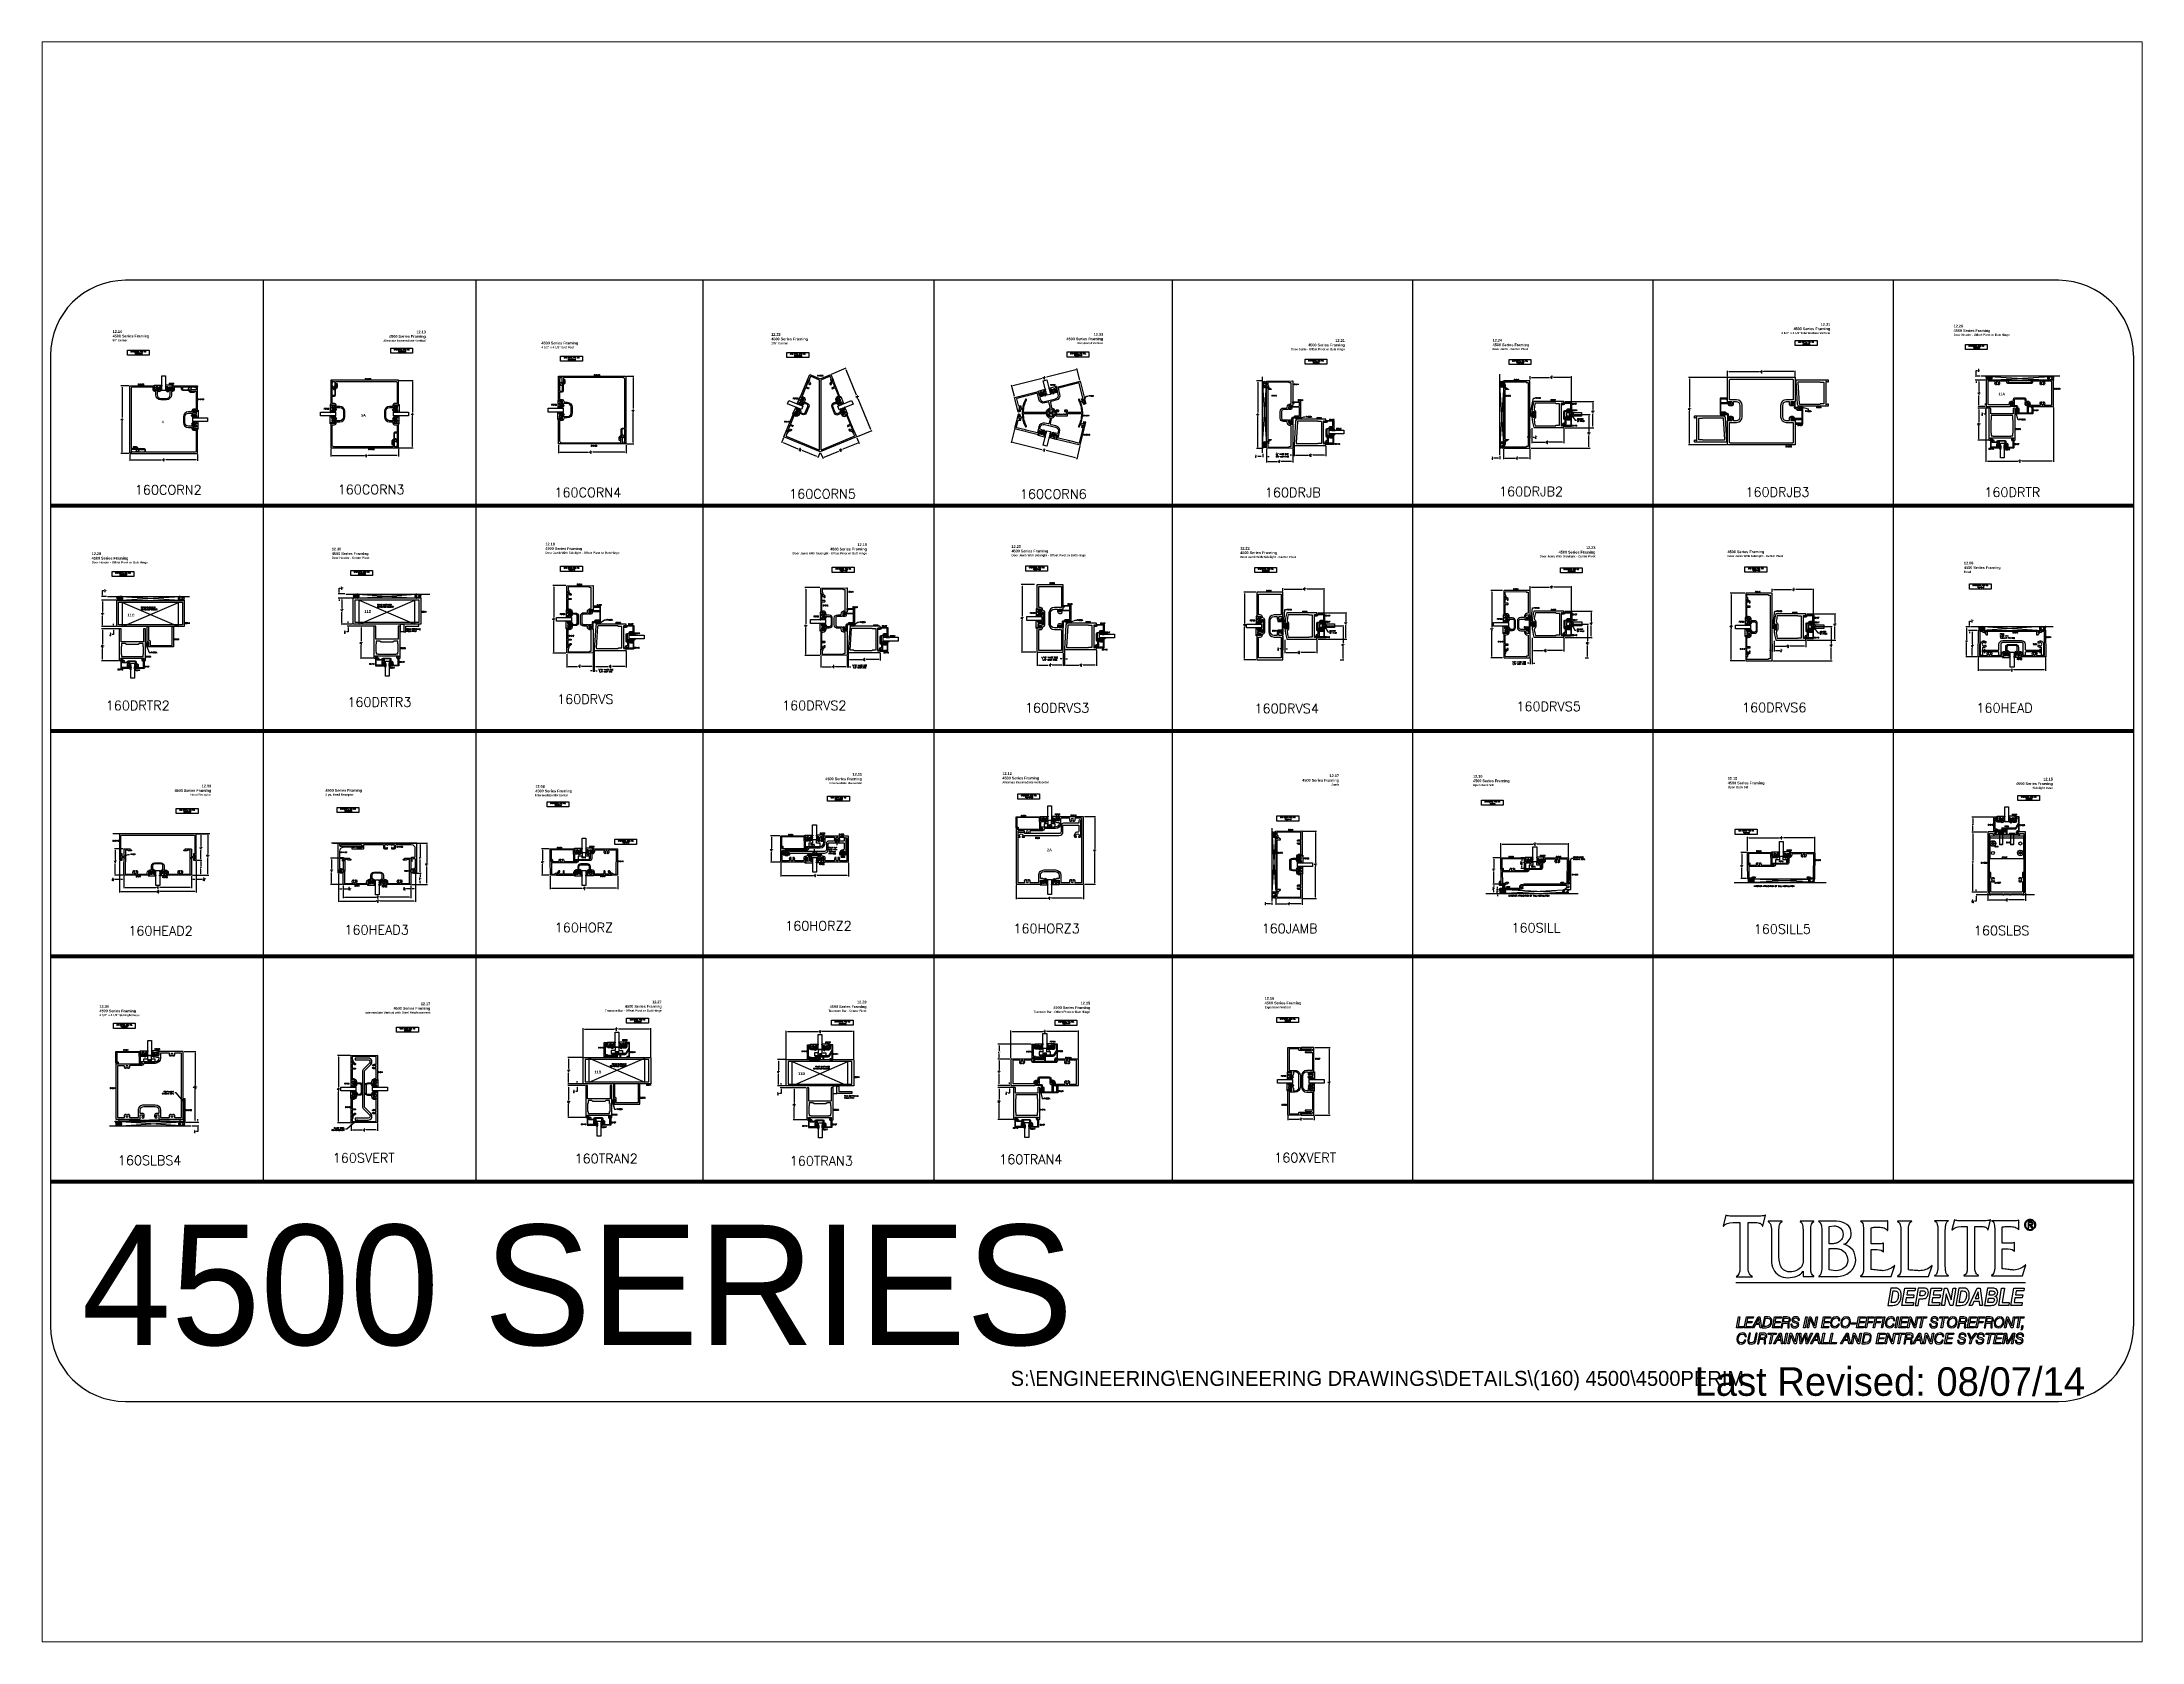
# Paper-space layout 'Layout1' of a CAD drawing. Extents: x 1.05 to 9.45, y 0.8 to 7.2.
# The model-space entities are those that its viewports show. They can reach past a viewport. Long polylines and large blocks are cut down to what shows.
import ezdxf

# ---------------------------------------------------------------- set-up
doc = ezdxf.new("R2010")
doc.units = 0
doc.header["$MEASUREMENT"] = 0
doc.header["$PDMODE"] = 3
for name, pattern in [('CENTER', [2, 1.25, -0.25, 0.25, -0.25]), ('CENTER2', [1.125, 0.75, -0.125, 0.125, -0.125]), ('HIDDEN', [0.375, 0.25, -0.125]), ('HIDDEN2', [0.1875, 0.125, -0.0625]), ('SHIDDEN', [0.1875, 0.125, -0.0625])]:
    doc.linetypes.add(name, pattern=pattern)
doc.layers.get('0').update_dxf_attribs({"linetype": 'CONTINUOUS'})
doc.layers.get('DEFPOINTS').update_dxf_attribs({"linetype": 'CONTINUOUS'})
for name, color, linetype in [('LAYER_1', 160, 'CONTINUOUS'), ('R-ANNO-DIMS', 3, 'CONTINUOUS'), ('R-ANNO-TEXT', 6, 'CONTINUOUS'), ('R-DET1', 4, 'CONTINUOUS'), ('R-DET2', 2, 'CONTINUOUS'), ('R-DET3', 5, 'CONTINUOUS'), ('R-OTLN', 1, 'CONTINUOUS'), ('R-PAT1', 5, 'CONTINUOUS'), ('TITLE', 7, 'CONTINUOUS')]:
    doc.layers.add(name, color=color, linetype=linetype)
doc.styles.add('CITYBLUEPRINT', font='cibt____.pfb')
doc.styles.get("Standard").update_dxf_attribs({"font": 'simplex'})
doc.dimstyles.new('1X', dxfattribs={"dimscale": 0, "dimtxt": 0.08, "dimasz": 0.09, "dimexe": 0.0625, "dimexo": 0.0625, "dimgap": 0.045, "dimtad": 0, "dimtih": 1, "dimtoh": 1, "dimdec": 4, "dimzin": 4, "dimtxsty": 'STANDARD', "dimcen": 0, "dimazin": 3, "dimtfac": 1, "dimtdec": 4, "dimtofl": 0, "dimtmove": 0, "dimatfit": 3, "dimtolj": 1, "dimtzin": 4})

# ---------------------------------------------------------------- blocks, each defined once
blk = doc.blocks.new('*D0')
at = {"layer": 'DEFPOINTS', "color": 0}
for p in [(34.06, 63.99), (34.06, 63.44), (38.56, 63.99)]:
    blk.add_point(p, dxfattribs=at)
at = {"layer": 'R-ANNO-DIMS', "color": 0}
for p, q in [((34.06, 63.93), (34.06, 63.38)), ((34.15, 63.44), (36.07, 63.44)), ((38.47, 63.44), (36.34, 63.44)), ((38.56, 63.93), (38.56, 63.38))]:
    blk.add_line(p, q, dxfattribs=at)
for points in [[(34.15, 63.46), (34.15, 63.43), (34.06, 63.44)], [(38.47, 63.46), (38.47, 63.43), (38.56, 63.44)]]:
    blk.add_solid(points, dxfattribs=at)
at = {"layer": 'R-ANNO-DIMS', "color": 0, "insert": (36.21, 63.44), "char_height": 0.08, "attachment_point": 5}
blk.add_mtext('\\A1;4{\\H1.000000x;\\S1/2;}"', dxfattribs=at)
blk = doc.blocks.new('*D1')
at = {"layer": 'DEFPOINTS', "color": 0}
for p in [(38.56, 68.49), (39.03, 68.49), (38.56, 63.99)]:
    blk.add_point(p, dxfattribs=at)
at = {"layer": 'R-ANNO-DIMS', "color": 0}
for p, q in [((38.62, 68.49), (39.09, 68.49)), ((39.03, 68.4), (39.03, 66.34)), ((39.03, 64.08), (39.03, 66.06)), ((38.62, 63.99), (39.09, 63.99))]:
    blk.add_line(p, q, dxfattribs=at)
for points in [[(39.02, 68.4), (39.05, 68.4), (39.03, 68.49)], [(39.02, 64.08), (39.05, 64.08), (39.03, 63.99)]]:
    blk.add_solid(points, dxfattribs=at)
at = {"layer": 'R-ANNO-DIMS', "color": 0, "insert": (39.03, 66.2), "char_height": 0.08, "attachment_point": 5}
blk.add_mtext('\\A1;4{\\H1.000000x;\\S1/2;}"', dxfattribs=at)
blk = doc.blocks.new('*D3')
at = {"layer": 'DEFPOINTS', "color": 0}
for p in [(52.18, 68.62), (53.16, 69.02), (53.91, 64.46)]:
    blk.add_point(p, dxfattribs=at)
at = {"layer": 'R-ANNO-DIMS', "color": 0}
for p, q in [((52.24, 68.64), (53.22, 69.05)), ((53.2, 68.94), (53.89, 67.26)), ((54.85, 64.95), (54.01, 66.98)), ((53.96, 64.49), (54.94, 64.89))]:
    blk.add_line(p, q, dxfattribs=at)
for points in [[(53.21, 68.95), (53.18, 68.94), (53.16, 69.02)], [(54.87, 64.96), (54.84, 64.94), (54.89, 64.87)]]:
    blk.add_solid(points, dxfattribs=at)
at = {"layer": 'R-ANNO-DIMS', "color": 0, "insert": (53.95, 67.12), "char_height": 0.08, "attachment_point": 5}
blk.add_mtext('\\A1;4{\\H1.000000x;\\S1/2;}"', dxfattribs=at)
blk = doc.blocks.new('*D2')
at = {"layer": 'DEFPOINTS', "color": 0}
for p in [(53.91, 64.46), (51.49, 63.46), (51.65, 63.07)]:
    blk.add_point(p, dxfattribs=at)
at = {"layer": 'R-ANNO-DIMS', "color": 0}
for p, q in [((53.93, 64.4), (54.09, 64.01)), ((51.51, 63.4), (51.68, 63.01)), ((51.74, 63.1), (52.72, 63.51)), ((53.99, 64.03), (53, 63.63))]:
    blk.add_line(p, q, dxfattribs=at)
for points in [[(51.73, 63.12), (51.74, 63.09), (51.65, 63.07)], [(53.98, 64.05), (53.99, 64.02), (54.07, 64.07)]]:
    blk.add_solid(points, dxfattribs=at)
at = {"layer": 'R-ANNO-DIMS', "color": 0, "insert": (52.86, 63.57), "char_height": 0.08, "attachment_point": 5}
blk.add_mtext('\\A1;2{\\H1.000000x;\\S5/8;}"', dxfattribs=at)
blk = doc.blocks.new('*D4')
at = {"layer": 'DEFPOINTS', "color": 0}
for p in [(49.08, 64.46), (48.93, 64.11), (51.49, 63.46)]:
    blk.add_point(p, dxfattribs=at)
at = {"layer": 'R-ANNO-DIMS', "color": 0}
for p, q in [((49.05, 64.4), (48.91, 64.06)), ((49.02, 64.08), (50, 63.67)), ((51.26, 63.15), (50.28, 63.56)), ((51.47, 63.4), (51.32, 63.06))]:
    blk.add_line(p, q, dxfattribs=at)
for points in [[(49.02, 64.09), (49.01, 64.07), (48.93, 64.11)], [(51.27, 63.16), (51.26, 63.13), (51.35, 63.11)]]:
    blk.add_solid(points, dxfattribs=at)
at = {"layer": 'R-ANNO-DIMS', "color": 0, "insert": (50.14, 63.61), "char_height": 0.08, "attachment_point": 5}
blk.add_mtext('\\A1;2{\\H1.000000x;\\S5/8;}"', dxfattribs=at)
blk = doc.blocks.new('*D5')
at = {"layer": 'DEFPOINTS', "color": 0}
for p in [(68.6, 68.94), (68.79, 68.17), (64.43, 67.08)]:
    blk.add_point(p, dxfattribs=at)
at = {"layer": 'R-ANNO-DIMS', "color": 0}
for p, q in [((68.51, 68.92), (66.54, 68.43)), ((68.78, 68.23), (68.58, 69)), ((64.41, 67.14), (64.22, 67.91)), ((64.32, 67.87), (66.26, 68.36))]:
    blk.add_line(p, q, dxfattribs=at)
for points in [[(68.51, 68.93), (68.52, 68.9), (68.6, 68.94)], [(64.32, 67.89), (64.32, 67.86), (64.23, 67.85)]]:
    blk.add_solid(points, dxfattribs=at)
at = {"layer": 'R-ANNO-DIMS', "color": 0, "insert": (66.4, 68.39), "char_height": 0.08, "attachment_point": 5}
blk.add_mtext('\\A1;4{\\H1.000000x;\\S1/2;}"', dxfattribs=at)
blk = doc.blocks.new('*D6')
at = {"layer": 'DEFPOINTS', "color": 0}
for p in [(64.43, 65.01), (68.57, 63.04), (68.79, 63.92)]:
    blk.add_point(p, dxfattribs=at)
at = {"layer": 'R-ANNO-DIMS', "color": 0}
for p, q in [((64.41, 64.95), (64.19, 64.07)), ((64.29, 64.1), (66.25, 63.62)), ((68.49, 63.06), (66.53, 63.55)), ((68.78, 63.86), (68.56, 62.98))]:
    blk.add_line(p, q, dxfattribs=at)
for points in [[(64.3, 64.12), (64.29, 64.09), (64.21, 64.13)], [(68.49, 63.07), (68.48, 63.04), (68.57, 63.04)]]:
    blk.add_solid(points, dxfattribs=at)
at = {"layer": 'R-ANNO-DIMS', "color": 0, "insert": (66.39, 63.58), "char_height": 0.08, "attachment_point": 5}
blk.add_mtext('\\A1;4{\\H1.000000x;\\S1/2;}"', dxfattribs=at)
blk = doc.blocks.new('*D10')
at = {"layer": 'DEFPOINTS', "color": 0}
for p in [(80.94, 63.39), (81.2, 63.71), (81.2, 63.16)]:
    blk.add_point(p, dxfattribs=at)
at = {"layer": 'R-ANNO-DIMS', "color": 0}
for p, q in [((80.85, 63.16), (80.61, 63.16)), ((80.94, 63.33), (80.94, 63.1)), ((81.2, 63.65), (81.2, 63.1)), ((81.29, 63.16), (81.38, 63.16))]:
    blk.add_line(p, q, dxfattribs=at)
for points in [[(80.85, 63.18), (80.85, 63.15), (80.94, 63.16)], [(81.29, 63.18), (81.29, 63.15), (81.2, 63.16)]]:
    blk.add_solid(points, dxfattribs=at)
at = {"layer": 'R-ANNO-DIMS', "color": 0, "insert": (80.51, 63.16), "char_height": 0.08, "attachment_point": 5}
blk.add_mtext('\\A1;{\\H1.000000x;\\S1/4;}"', dxfattribs=at)
blk = doc.blocks.new('*D11')
at = {"layer": 'DEFPOINTS', "color": 0}
for p in [(82.95, 63.7), (82.95, 63.24), (83.03, 63.92)]:
    blk.add_point(p, dxfattribs=at)
at = {"layer": 'R-ANNO-DIMS', "color": 0}
for p, q in [((82.86, 63.24), (82.77, 63.24)), ((82.95, 63.63), (82.95, 63.18)), ((83.03, 63.85), (83.03, 63.18)), ((83.12, 63.24), (83.21, 63.24))]:
    blk.add_line(p, q, dxfattribs=at)
for points in [[(82.86, 63.26), (82.86, 63.23), (82.95, 63.24)], [(83.12, 63.26), (83.12, 63.23), (83.03, 63.24)]]:
    blk.add_solid(points, dxfattribs=at)
at = {"layer": 'R-ANNO-DIMS', "color": 0, "insert": (82.24, 63.24), "char_height": 0.08, "attachment_point": 5}
blk.add_mtext('\\A1;{\\H1.000000x;\\S1/16;}" HINGE SIDE\\P1/8" LOCK SIDE', dxfattribs=at)
blk = doc.blocks.new('*D7')
at = {"layer": 'DEFPOINTS', "color": 0}
for p in [(80.61, 68.18), (80.94, 68.18), (80.94, 63.68)]:
    blk.add_point(p, dxfattribs=at)
at = {"layer": 'R-ANNO-DIMS', "color": 0}
for p, q in [((80.87, 68.18), (80.54, 68.18)), ((80.61, 68.09), (80.61, 66.08)), ((80.61, 63.77), (80.61, 65.8)), ((80.87, 63.68), (80.54, 63.68))]:
    blk.add_line(p, q, dxfattribs=at)
for points in [[(80.59, 68.09), (80.62, 68.09), (80.61, 68.18)], [(80.59, 63.77), (80.62, 63.77), (80.61, 63.68)]]:
    blk.add_solid(points, dxfattribs=at)
at = {"layer": 'R-ANNO-DIMS', "color": 0, "insert": (80.61, 65.94), "char_height": 0.08, "attachment_point": 5}
blk.add_mtext('\\A1;4{\\H1.000000x;\\S1/2;}"', dxfattribs=at)
blk = doc.blocks.new('*D8')
at = {"layer": 'DEFPOINTS', "color": 0}
for p in [(81.2, 63.7), (82.95, 63.7), (82.95, 62.82)]:
    blk.add_point(p, dxfattribs=at)
at = {"layer": 'R-ANNO-DIMS', "color": 0}
for p, q in [((81.2, 63.63), (81.2, 62.76)), ((82.95, 63.63), (82.95, 62.76)), ((81.29, 62.82), (81.91, 62.82)), ((82.86, 62.82), (82.17, 62.82))]:
    blk.add_line(p, q, dxfattribs=at)
for points in [[(81.29, 62.84), (81.29, 62.81), (81.2, 62.82)], [(82.86, 62.84), (82.86, 62.81), (82.95, 62.82)]]:
    blk.add_solid(points, dxfattribs=at)
at = {"layer": 'R-ANNO-DIMS', "color": 0, "insert": (82.04, 62.82), "char_height": 0.08, "attachment_point": 5}
blk.add_mtext('\\A1;1{\\H1.000000x;\\S3/4;}"', dxfattribs=at)
blk = doc.blocks.new('*D9')
at = {"layer": 'DEFPOINTS', "color": 0}
for p in [(83.03, 63.92), (83.03, 63.24), (85.15, 63.9)]:
    blk.add_point(p, dxfattribs=at)
at = {"layer": 'R-ANNO-DIMS', "color": 0}
for p, q in [((83.03, 63.85), (83.03, 63.18)), ((83.12, 63.24), (84, 63.24)), ((85.06, 63.24), (84.27, 63.24)), ((85.15, 63.84), (85.15, 63.18))]:
    blk.add_line(p, q, dxfattribs=at)
for points in [[(83.12, 63.26), (83.12, 63.23), (83.03, 63.24)], [(85.06, 63.26), (85.06, 63.23), (85.15, 63.24)]]:
    blk.add_solid(points, dxfattribs=at)
at = {"layer": 'R-ANNO-DIMS', "color": 0, "insert": (84.13, 63.24), "char_height": 0.08, "attachment_point": 5}
blk.add_mtext('\\A1;2{\\H1.000000x;\\S1/8;}"', dxfattribs=at)
blk = doc.blocks.new('*D12')
at = {"layer": 'DEFPOINTS', "color": 0}
for p in [(101.61, 65.95), (102.66, 65.95), (98.73, 63.7)]:
    blk.add_point(p, dxfattribs=at)
at = {"layer": 'R-ANNO-DIMS', "color": 0}
for p, q in [((101.67, 65.95), (102.73, 65.95)), ((102.66, 65.86), (102.66, 64.84)), ((102.66, 63.79), (102.66, 64.56)), ((98.8, 63.7), (102.73, 63.7))]:
    blk.add_line(p, q, dxfattribs=at)
for points in [[(102.65, 65.86), (102.68, 65.86), (102.66, 65.95)], [(102.65, 63.79), (102.68, 63.79), (102.66, 63.7)]]:
    blk.add_solid(points, dxfattribs=at)
at = {"layer": 'R-ANNO-DIMS', "color": 0, "insert": (102.66, 64.7), "char_height": 0.08, "attachment_point": 5}
blk.add_mtext('\\A1;2{\\H1.000000x;\\S1/4;}"', dxfattribs=at)
blk = doc.blocks.new('*D13')
at = {"layer": 'DEFPOINTS', "color": 0}
for p in [(100.99, 66.82), (102.92, 66.82), (100.99, 65.07)]:
    blk.add_point(p, dxfattribs=at)
at = {"layer": 'R-ANNO-DIMS', "color": 0}
for p, q in [((101.05, 66.82), (102.98, 66.82)), ((102.92, 66.73), (102.92, 66.28)), ((102.92, 65.16), (102.92, 66)), ((101.05, 65.07), (102.98, 65.07))]:
    blk.add_line(p, q, dxfattribs=at)
for points in [[(102.9, 66.73), (102.93, 66.73), (102.92, 66.82)], [(102.9, 65.16), (102.93, 65.16), (102.92, 65.07)]]:
    blk.add_solid(points, dxfattribs=at)
at = {"layer": 'R-ANNO-DIMS', "color": 0, "insert": (102.92, 66.14), "char_height": 0.08, "attachment_point": 5}
blk.add_mtext('\\A1;1{\\H1.000000x;\\S3/4;}"', dxfattribs=at)
blk = doc.blocks.new('*D14')
at = {"layer": 'DEFPOINTS', "color": 0}
for p in [(98.74, 68.21), (101.49, 68.42), (101.49, 65.96)]:
    blk.add_point(p, dxfattribs=at)
at = {"layer": 'R-ANNO-DIMS', "color": 0}
for p, q in [((98.74, 68.28), (98.74, 68.49)), ((98.83, 68.42), (100.04, 68.42)), ((101.4, 68.42), (100.31, 68.42)), ((101.49, 66.03), (101.49, 68.49))]:
    blk.add_line(p, q, dxfattribs=at)
for points in [[(98.83, 68.44), (98.83, 68.41), (98.74, 68.42)], [(101.4, 68.44), (101.4, 68.41), (101.49, 68.42)]]:
    blk.add_solid(points, dxfattribs=at)
at = {"layer": 'R-ANNO-DIMS', "color": 0, "insert": (100.18, 68.42), "char_height": 0.08, "attachment_point": 5}
blk.add_mtext('\\A1;2{\\H1.000000x;\\S3/4;}"', dxfattribs=at)
blk = doc.blocks.new('*D15')
at = {"layer": 'DEFPOINTS', "color": 0}
for p in [(98.86, 65.09), (100.98, 65.07), (98.86, 64.1)]:
    blk.add_point(p, dxfattribs=at)
at = {"layer": 'R-ANNO-DIMS', "color": 0}
for p, q in [((98.86, 65.03), (98.86, 64.04)), ((100.98, 65.01), (100.98, 64.04)), ((98.95, 64.1), (99.75, 64.1)), ((100.89, 64.1), (100.02, 64.1))]:
    blk.add_line(p, q, dxfattribs=at)
for points in [[(98.95, 64.12), (98.95, 64.09), (98.86, 64.1)], [(100.89, 64.12), (100.89, 64.09), (100.98, 64.1)]]:
    blk.add_solid(points, dxfattribs=at)
at = {"layer": 'R-ANNO-DIMS', "color": 0, "insert": (99.88, 64.1), "char_height": 0.08, "attachment_point": 5}
blk.add_mtext('\\A1;2{\\H1.000000x;\\S1/8;}"', dxfattribs=at)
blk = doc.blocks.new('*D16')
at = {"layer": 'DEFPOINTS', "color": 0}
for p in [(96.72, 63.25), (96.98, 63.7), (96.98, 63.03)]:
    blk.add_point(p, dxfattribs=at)
at = {"layer": 'R-ANNO-DIMS', "color": 0}
for p, q in [((96.63, 63.03), (96.36, 63.03)), ((96.72, 63.19), (96.72, 62.97)), ((96.98, 63.63), (96.98, 62.97)), ((97.07, 63.03), (97.16, 63.03))]:
    blk.add_line(p, q, dxfattribs=at)
for points in [[(96.63, 63.05), (96.63, 63.02), (96.72, 63.03)], [(97.07, 63.05), (97.07, 63.02), (96.98, 63.03)]]:
    blk.add_solid(points, dxfattribs=at)
at = {"layer": 'R-ANNO-DIMS', "color": 0, "insert": (96.26, 63.03), "char_height": 0.08, "attachment_point": 5}
blk.add_mtext('\\A1;{\\H1.000000x;\\S1/4;}"', dxfattribs=at)
blk = doc.blocks.new('*D17')
at = {"layer": 'DEFPOINTS', "color": 0}
for p in [(96.98, 63.7), (98.73, 63.7), (98.73, 63.03)]:
    blk.add_point(p, dxfattribs=at)
at = {"layer": 'R-ANNO-DIMS', "color": 0}
for p, q in [((96.98, 63.63), (96.98, 62.97)), ((97.07, 63.03), (97.74, 63.03)), ((98.64, 63.03), (98, 63.03)), ((98.73, 63.63), (98.73, 62.97))]:
    blk.add_line(p, q, dxfattribs=at)
for points in [[(97.07, 63.05), (97.07, 63.02), (96.98, 63.03)], [(98.64, 63.05), (98.64, 63.02), (98.73, 63.03)]]:
    blk.add_solid(points, dxfattribs=at)
at = {"layer": 'R-ANNO-DIMS', "color": 0, "insert": (97.87, 63.03), "char_height": 0.08, "attachment_point": 5}
blk.add_mtext('\\A1;1{\\H1.000000x;\\S3/4;}"', dxfattribs=at)
blk = doc.blocks.new('*D18')
at = {"layer": 'DEFPOINTS', "color": 0}
for p in [(109.35, 68.42), (111.89, 68.42), (111.89, 63.92)]:
    blk.add_point(p, dxfattribs=at)
at = {"layer": 'R-ANNO-DIMS', "color": 0}
for p, q in [((111.82, 68.42), (109.29, 68.42)), ((109.35, 68.33), (109.35, 66.44)), ((109.35, 64.01), (109.35, 66.16)), ((111.82, 63.92), (109.29, 63.92))]:
    blk.add_line(p, q, dxfattribs=at)
for points in [[(109.34, 68.33), (109.37, 68.33), (109.35, 68.42)], [(109.34, 64.01), (109.37, 64.01), (109.35, 63.92)]]:
    blk.add_solid(points, dxfattribs=at)
at = {"layer": 'R-ANNO-DIMS', "color": 0, "insert": (109.35, 66.3), "char_height": 0.08, "attachment_point": 5}
blk.add_mtext('\\A1;4{\\H1.000000x;\\S1/2;}"', dxfattribs=at)
blk = doc.blocks.new('*D19')
at = {"layer": 'DEFPOINTS', "color": 0}
for p in [(111.89, 68.8), (111.89, 68.42), (116.39, 68.42)]:
    blk.add_point(p, dxfattribs=at)
at = {"layer": 'R-ANNO-DIMS', "color": 0}
for p, q in [((111.89, 68.48), (111.89, 68.86)), ((111.98, 68.8), (114.01, 68.8)), ((116.3, 68.8), (114.28, 68.8)), ((116.39, 68.48), (116.39, 68.86))]:
    blk.add_line(p, q, dxfattribs=at)
for points in [[(111.98, 68.82), (111.98, 68.79), (111.89, 68.8)], [(116.3, 68.82), (116.3, 68.79), (116.39, 68.8)]]:
    blk.add_solid(points, dxfattribs=at)
at = {"layer": 'R-ANNO-DIMS', "color": 0, "insert": (114.15, 68.8), "char_height": 0.08, "attachment_point": 5}
blk.add_mtext('\\A1;4{\\H1.000000x;\\S1/2;}"', dxfattribs=at)
blk = doc.blocks.new('*D20')
at = {"layer": 'DEFPOINTS', "color": 0}
for p in [(33.75, 54.56), (34.62, 54.56), (34.62, 50.06)]:
    blk.add_point(p, dxfattribs=at)
at = {"layer": 'R-ANNO-DIMS', "color": 0}
for p, q in [((34.56, 54.56), (33.69, 54.56)), ((33.75, 54.47), (33.75, 52.45)), ((33.75, 50.15), (33.75, 52.18)), ((34.56, 50.06), (33.69, 50.06))]:
    blk.add_line(p, q, dxfattribs=at)
for points in [[(33.74, 54.47), (33.77, 54.47), (33.75, 54.56)], [(33.74, 50.15), (33.77, 50.15), (33.75, 50.06)]]:
    blk.add_solid(points, dxfattribs=at)
at = {"layer": 'R-ANNO-DIMS', "color": 0, "insert": (33.75, 52.32), "char_height": 0.08, "attachment_point": 5}
blk.add_mtext('\\A1;4{\\H1.000000x;\\S1/2;}"', dxfattribs=at)
blk = doc.blocks.new('*D21')
at = {"layer": 'DEFPOINTS', "color": 0}
for p in [(34.62, 50.06), (36.37, 50.06), (36.37, 49.18)]:
    blk.add_point(p, dxfattribs=at)
at = {"layer": 'R-ANNO-DIMS', "color": 0}
for p, q in [((34.62, 50), (34.62, 49.11)), ((34.71, 49.18), (35.34, 49.18)), ((36.28, 49.18), (35.6, 49.18)), ((36.37, 50), (36.37, 49.11))]:
    blk.add_line(p, q, dxfattribs=at)
for points in [[(34.71, 49.19), (34.71, 49.16), (34.62, 49.18)], [(36.28, 49.19), (36.28, 49.16), (36.37, 49.18)]]:
    blk.add_solid(points, dxfattribs=at)
at = {"layer": 'R-ANNO-DIMS', "color": 0, "insert": (35.47, 49.18), "char_height": 0.08, "attachment_point": 5}
blk.add_mtext('\\A1;1{\\H1.000000x;\\S3/4;}"', dxfattribs=at)
blk = doc.blocks.new('*D22')
at = {"layer": 'DEFPOINTS', "color": 0}
for p in [(36.45, 50.28), (36.45, 49.18), (38.57, 50.26)]:
    blk.add_point(p, dxfattribs=at)
at = {"layer": 'R-ANNO-DIMS', "color": 0}
for p, q in [((36.45, 50.22), (36.45, 49.11)), ((36.54, 49.18), (37.38, 49.18)), ((38.48, 49.18), (37.65, 49.18)), ((38.57, 50.2), (38.57, 49.11))]:
    blk.add_line(p, q, dxfattribs=at)
for points in [[(36.54, 49.19), (36.54, 49.16), (36.45, 49.18)], [(38.48, 49.19), (38.48, 49.16), (38.57, 49.18)]]:
    blk.add_solid(points, dxfattribs=at)
at = {"layer": 'R-ANNO-DIMS', "color": 0, "insert": (37.52, 49.18), "char_height": 0.08, "attachment_point": 5}
blk.add_mtext('\\A1;2{\\H1.000000x;\\S1/8;}"', dxfattribs=at)
blk = doc.blocks.new('*D23')
at = {"layer": 'DEFPOINTS', "color": 0}
for p in [(51.53, 49.91), (53.28, 49.91), (53.28, 49.16)]:
    blk.add_point(p, dxfattribs=at)
at = {"layer": 'R-ANNO-DIMS', "color": 0}
for p, q in [((51.53, 49.85), (51.53, 49.1)), ((51.62, 49.16), (52.23, 49.16)), ((53.19, 49.16), (52.5, 49.16)), ((53.28, 49.85), (53.28, 49.1))]:
    blk.add_line(p, q, dxfattribs=at)
for points in [[(51.62, 49.18), (51.62, 49.15), (51.53, 49.16)], [(53.19, 49.18), (53.19, 49.15), (53.28, 49.16)]]:
    blk.add_solid(points, dxfattribs=at)
at = {"layer": 'R-ANNO-DIMS', "color": 0, "insert": (52.37, 49.16), "char_height": 0.08, "attachment_point": 5}
blk.add_mtext('\\A1;1{\\H1.000000x;\\S3/4;}"', dxfattribs=at)
blk = doc.blocks.new('*D24')
at = {"layer": 'DEFPOINTS', "color": 0}
for p in [(53.35, 50.13), (53.35, 49.64), (55.48, 50.11)]:
    blk.add_point(p, dxfattribs=at)
at = {"layer": 'R-ANNO-DIMS', "color": 0}
for p, q in [((53.35, 50.07), (53.35, 49.58)), ((53.44, 49.64), (54.28, 49.64)), ((55.39, 49.64), (54.55, 49.64)), ((55.48, 50.05), (55.48, 49.58))]:
    blk.add_line(p, q, dxfattribs=at)
for points in [[(53.44, 49.66), (53.44, 49.63), (53.35, 49.64)], [(55.39, 49.66), (55.39, 49.63), (55.48, 49.64)]]:
    blk.add_solid(points, dxfattribs=at)
at = {"layer": 'R-ANNO-DIMS', "color": 0, "insert": (54.42, 49.64), "char_height": 0.08, "attachment_point": 5}
blk.add_mtext('\\A1;2{\\H1.000000x;\\S1/8;}"', dxfattribs=at)
blk = doc.blocks.new('*D25')
at = {"layer": 'DEFPOINTS', "color": 0}
for p in [(50.53, 54.42), (51.53, 54.42), (51.53, 49.91)]:
    blk.add_point(p, dxfattribs=at)
at = {"layer": 'R-ANNO-DIMS', "color": 0}
for p, q in [((51.46, 54.42), (50.47, 54.42)), ((50.53, 54.33), (50.53, 52.02)), ((50.53, 50), (50.53, 51.74)), ((51.46, 49.91), (50.47, 49.91))]:
    blk.add_line(p, q, dxfattribs=at)
for points in [[(50.52, 54.33), (50.55, 54.33), (50.53, 54.42)], [(50.52, 50), (50.55, 50), (50.53, 49.91)]]:
    blk.add_solid(points, dxfattribs=at)
at = {"layer": 'R-ANNO-DIMS', "color": 0, "insert": (50.53, 51.88), "char_height": 0.08, "attachment_point": 5}
blk.add_mtext('\\A1;4{\\H1.000000x;\\S1/2;}"', dxfattribs=at)
blk = doc.blocks.new('*D26')
at = {"layer": 'DEFPOINTS', "color": 0}
for p in [(64.93, 54.62), (65.82, 54.62), (65.92, 50.12)]:
    blk.add_point(p, dxfattribs=at)
at = {"layer": 'R-ANNO-DIMS', "color": 0}
for p, q in [((65.76, 54.62), (64.87, 54.62)), ((64.93, 54.53), (64.93, 52.53)), ((64.93, 50.21), (64.93, 52.25)), ((65.85, 50.12), (64.87, 50.12))]:
    blk.add_line(p, q, dxfattribs=at)
for points in [[(64.92, 54.53), (64.95, 54.53), (64.93, 54.62)], [(64.92, 50.21), (64.95, 50.21), (64.93, 50.12)]]:
    blk.add_solid(points, dxfattribs=at)
at = {"layer": 'R-ANNO-DIMS', "color": 0, "insert": (64.93, 52.39), "char_height": 0.08, "attachment_point": 5}
blk.add_mtext('\\A1;4{\\H1.000000x;\\S1/2;}"', dxfattribs=at)
blk = doc.blocks.new('*D27')
at = {"layer": 'DEFPOINTS', "color": 0}
for p in [(65.92, 50.12), (67.67, 50.12), (67.67, 49.27)]:
    blk.add_point(p, dxfattribs=at)
at = {"layer": 'R-ANNO-DIMS', "color": 0}
for p, q in [((65.92, 50.05), (65.92, 49.21)), ((66.01, 49.27), (66.67, 49.27)), ((67.58, 49.27), (66.93, 49.27)), ((67.67, 50.05), (67.67, 49.21))]:
    blk.add_line(p, q, dxfattribs=at)
for points in [[(66.01, 49.29), (66.01, 49.26), (65.92, 49.27)], [(67.58, 49.29), (67.58, 49.26), (67.67, 49.27)]]:
    blk.add_solid(points, dxfattribs=at)
at = {"layer": 'R-ANNO-DIMS', "color": 0, "insert": (66.8, 49.27), "char_height": 0.08, "attachment_point": 5}
blk.add_mtext('\\A1;1{\\H1.000000x;\\S3/4;}"', dxfattribs=at)
blk = doc.blocks.new('*D28')
at = {"layer": 'DEFPOINTS', "color": 0}
for p in [(67.74, 50.33), (67.74, 49.27), (69.87, 50.32)]:
    blk.add_point(p, dxfattribs=at)
at = {"layer": 'R-ANNO-DIMS', "color": 0}
for p, q in [((67.74, 50.27), (67.74, 49.21)), ((67.83, 49.27), (68.71, 49.27)), ((69.78, 49.27), (68.99, 49.27)), ((69.87, 50.26), (69.87, 49.21))]:
    blk.add_line(p, q, dxfattribs=at)
for points in [[(67.83, 49.29), (67.83, 49.26), (67.74, 49.27)], [(69.78, 49.29), (69.78, 49.26), (69.87, 49.27)]]:
    blk.add_solid(points, dxfattribs=at)
at = {"layer": 'R-ANNO-DIMS', "color": 0, "insert": (68.85, 49.27), "char_height": 0.08, "attachment_point": 5}
blk.add_mtext('\\A1;2{\\H1.000000x;\\S1/8;}"', dxfattribs=at)
blk = doc.blocks.new('*D29')
at = {"layer": 'DEFPOINTS', "color": 0}
for p in [(84.54, 52.74), (86.47, 52.74), (84.54, 50.99)]:
    blk.add_point(p, dxfattribs=at)
at = {"layer": 'R-ANNO-DIMS', "color": 0}
for p, q in [((84.61, 52.74), (86.54, 52.74)), ((86.47, 52.65), (86.47, 52.2)), ((86.47, 51.08), (86.47, 51.93)), ((84.61, 50.99), (86.54, 50.99))]:
    blk.add_line(p, q, dxfattribs=at)
for points in [[(86.46, 52.65), (86.49, 52.65), (86.47, 52.74)], [(86.46, 51.08), (86.49, 51.08), (86.47, 50.99)]]:
    blk.add_solid(points, dxfattribs=at)
at = {"layer": 'R-ANNO-DIMS', "color": 0, "insert": (86.47, 52.07), "char_height": 0.08, "attachment_point": 5}
blk.add_mtext('\\A1;1{\\H1.000000x;\\S3/4;}"', dxfattribs=at)
blk = doc.blocks.new('*D30')
at = {"layer": 'DEFPOINTS', "color": 0}
for p in [(82.29, 54.12), (85.04, 54.33), (85.04, 51.87)]:
    blk.add_point(p, dxfattribs=at)
at = {"layer": 'R-ANNO-DIMS', "color": 0}
for p, q in [((82.29, 54.18), (82.29, 54.39)), ((82.38, 54.33), (83.59, 54.33)), ((84.95, 54.33), (83.87, 54.33)), ((85.04, 51.93), (85.04, 54.39))]:
    blk.add_line(p, q, dxfattribs=at)
for points in [[(82.38, 54.35), (82.38, 54.32), (82.29, 54.33)], [(84.95, 54.35), (84.95, 54.32), (85.04, 54.33)]]:
    blk.add_solid(points, dxfattribs=at)
at = {"layer": 'R-ANNO-DIMS', "color": 0, "insert": (83.73, 54.33), "char_height": 0.08, "attachment_point": 5}
blk.add_mtext('\\A1;2{\\H1.000000x;\\S3/4;}"', dxfattribs=at)
blk = doc.blocks.new('*D31')
at = {"layer": 'DEFPOINTS', "color": 0}
for p in [(79.74, 54.12), (80.54, 54.12), (80.54, 49.62)]:
    blk.add_point(p, dxfattribs=at)
at = {"layer": 'R-ANNO-DIMS', "color": 0}
for p, q in [((80.48, 54.12), (79.68, 54.12)), ((79.74, 54.03), (79.74, 52.08)), ((79.74, 49.71), (79.74, 51.8)), ((80.48, 49.62), (79.68, 49.62))]:
    blk.add_line(p, q, dxfattribs=at)
for points in [[(79.73, 54.03), (79.76, 54.03), (79.74, 54.12)], [(79.73, 49.71), (79.76, 49.71), (79.74, 49.62)]]:
    blk.add_solid(points, dxfattribs=at)
at = {"layer": 'R-ANNO-DIMS', "color": 0, "insert": (79.74, 51.94), "char_height": 0.08, "attachment_point": 5}
blk.add_mtext('\\A1;4{\\H1.000000x;\\S1/2;}"', dxfattribs=at)
blk = doc.blocks.new('*D32')
at = {"layer": 'DEFPOINTS', "color": 0}
for p in [(82.42, 51.01), (84.54, 50.99), (82.42, 50.11)]:
    blk.add_point(p, dxfattribs=at)
at = {"layer": 'R-ANNO-DIMS', "color": 0}
for p, q in [((82.42, 50.95), (82.42, 50.05)), ((84.54, 50.93), (84.54, 50.05)), ((82.51, 50.11), (83.23, 50.11)), ((84.45, 50.11), (83.5, 50.11))]:
    blk.add_line(p, q, dxfattribs=at)
for points in [[(82.51, 50.13), (82.51, 50.1), (82.42, 50.11)], [(84.45, 50.13), (84.45, 50.1), (84.54, 50.11)]]:
    blk.add_solid(points, dxfattribs=at)
at = {"layer": 'R-ANNO-DIMS', "color": 0, "insert": (83.36, 50.11), "char_height": 0.08, "attachment_point": 5}
blk.add_mtext('\\A1;2{\\H1.000000x;\\S1/8;}"', dxfattribs=at)
blk = doc.blocks.new('*D33')
at = {"layer": 'DEFPOINTS', "color": 0}
for p in [(85.17, 51.87), (86.29, 51.87), (86.03, 49.62)]:
    blk.add_point(p, dxfattribs=at)
at = {"layer": 'R-ANNO-DIMS', "color": 0}
for p, q in [((85.23, 51.87), (86.35, 51.87)), ((86.29, 51.78), (86.29, 50.74)), ((86.29, 49.71), (86.29, 50.47)), ((86.09, 49.62), (86.35, 49.62))]:
    blk.add_line(p, q, dxfattribs=at)
for points in [[(86.28, 51.78), (86.31, 51.78), (86.29, 51.87)], [(86.28, 49.71), (86.31, 49.71), (86.29, 49.62)]]:
    blk.add_solid(points, dxfattribs=at)
at = {"layer": 'R-ANNO-DIMS', "color": 0, "insert": (86.29, 50.6), "char_height": 0.08, "attachment_point": 5}
blk.add_mtext('\\A1;2{\\H1.000000x;\\S1/4;}"', dxfattribs=at)
blk = doc.blocks.new('*D34')
at = {"layer": 'DEFPOINTS', "color": 0}
for p in [(98.87, 51.13), (100.99, 51.11), (98.87, 50.24)]:
    blk.add_point(p, dxfattribs=at)
at = {"layer": 'R-ANNO-DIMS', "color": 0}
for p, q in [((98.87, 51.07), (98.87, 50.18)), ((100.99, 51.05), (100.99, 50.18)), ((98.96, 50.24), (99.64, 50.24)), ((100.9, 50.24), (99.91, 50.24))]:
    blk.add_line(p, q, dxfattribs=at)
for points in [[(98.96, 50.26), (98.96, 50.23), (98.87, 50.24)], [(100.9, 50.26), (100.9, 50.23), (100.99, 50.24)]]:
    blk.add_solid(points, dxfattribs=at)
at = {"layer": 'R-ANNO-DIMS', "color": 0, "insert": (99.77, 50.24), "char_height": 0.08, "attachment_point": 5}
blk.add_mtext('\\A1;2{\\H1.000000x;\\S1/8;}"', dxfattribs=at)
blk = doc.blocks.new('*D35')
at = {"layer": 'DEFPOINTS', "color": 0}
for p in [(98.74, 54.24), (101.49, 54.45), (101.49, 51.99)]:
    blk.add_point(p, dxfattribs=at)
at = {"layer": 'R-ANNO-DIMS', "color": 0}
for p, q in [((98.74, 54.3), (98.74, 54.51)), ((98.83, 54.45), (100.04, 54.45)), ((101.4, 54.45), (100.32, 54.45)), ((101.49, 52.05), (101.49, 54.51))]:
    blk.add_line(p, q, dxfattribs=at)
for points in [[(98.83, 54.47), (98.83, 54.44), (98.74, 54.45)], [(101.4, 54.47), (101.4, 54.44), (101.49, 54.45)]]:
    blk.add_solid(points, dxfattribs=at)
at = {"layer": 'R-ANNO-DIMS', "color": 0, "insert": (100.18, 54.45), "char_height": 0.08, "attachment_point": 5}
blk.add_mtext('\\A1;2{\\H1.000000x;\\S3/4;}"', dxfattribs=at)
blk = doc.blocks.new('*D36')
at = {"layer": 'DEFPOINTS', "color": 0}
for p in [(96.2, 54.24), (96.97, 54.24), (96.97, 49.74)]:
    blk.add_point(p, dxfattribs=at)
at = {"layer": 'R-ANNO-DIMS', "color": 0}
for p, q in [((96.91, 54.24), (96.13, 54.24)), ((96.2, 54.15), (96.2, 51.81)), ((96.2, 49.83), (96.2, 51.54)), ((96.91, 49.74), (96.13, 49.74))]:
    blk.add_line(p, q, dxfattribs=at)
for points in [[(96.18, 54.15), (96.21, 54.15), (96.2, 54.24)], [(96.18, 49.83), (96.21, 49.83), (96.2, 49.74)]]:
    blk.add_solid(points, dxfattribs=at)
at = {"layer": 'R-ANNO-DIMS', "color": 0, "insert": (96.2, 51.67), "char_height": 0.08, "attachment_point": 5}
blk.add_mtext('\\A1;4{\\H1.000000x;\\S1/2;}"', dxfattribs=at)
blk = doc.blocks.new('*D37')
at = {"layer": 'DEFPOINTS', "color": 0}
for p in [(100.99, 52.86), (102.81, 52.86), (100.99, 51.11)]:
    blk.add_point(p, dxfattribs=at)
at = {"layer": 'R-ANNO-DIMS', "color": 0}
for p, q in [((101.06, 52.86), (102.88, 52.86)), ((102.81, 52.77), (102.81, 52.18)), ((102.81, 51.2), (102.81, 51.91)), ((101.06, 51.11), (102.88, 51.11))]:
    blk.add_line(p, q, dxfattribs=at)
for points in [[(102.8, 52.77), (102.83, 52.77), (102.81, 52.86)], [(102.8, 51.2), (102.83, 51.2), (102.81, 51.11)]]:
    blk.add_solid(points, dxfattribs=at)
at = {"layer": 'R-ANNO-DIMS', "color": 0, "insert": (102.81, 52.04), "char_height": 0.08, "attachment_point": 5}
blk.add_mtext('\\A1;1{\\H1.000000x;\\S3/4;}"', dxfattribs=at)
blk = doc.blocks.new('*D38')
at = {"layer": 'DEFPOINTS', "color": 0}
for p in [(101.62, 51.99), (102.56, 51.99), (102.34, 49.74)]:
    blk.add_point(p, dxfattribs=at)
at = {"layer": 'R-ANNO-DIMS', "color": 0}
for p, q in [((101.68, 51.99), (102.63, 51.99)), ((102.56, 51.9), (102.56, 50.86)), ((102.56, 49.83), (102.56, 50.58)), ((102.4, 49.74), (102.63, 49.74))]:
    blk.add_line(p, q, dxfattribs=at)
for points in [[(102.55, 51.9), (102.58, 51.9), (102.56, 51.99)], [(102.55, 49.83), (102.58, 49.83), (102.56, 49.74)]]:
    blk.add_solid(points, dxfattribs=at)
at = {"layer": 'R-ANNO-DIMS', "color": 0, "insert": (102.56, 50.72), "char_height": 0.08, "attachment_point": 5}
blk.add_mtext('\\A1;2{\\H1.000000x;\\S1/4;}"', dxfattribs=at)
blk = doc.blocks.new('*D43')
at = {"layer": 'DEFPOINTS', "color": 0}
for p in [(114.85, 54.08), (117.6, 54.29), (117.6, 51.83)]:
    blk.add_point(p, dxfattribs=at)
at = {"layer": 'R-ANNO-DIMS', "color": 0}
for p, q in [((114.85, 54.14), (114.85, 54.35)), ((114.94, 54.29), (116.15, 54.29)), ((117.51, 54.29), (116.43, 54.29)), ((117.6, 51.89), (117.6, 54.35))]:
    blk.add_line(p, q, dxfattribs=at)
for points in [[(114.94, 54.31), (114.94, 54.28), (114.85, 54.29)], [(117.51, 54.31), (117.51, 54.28), (117.6, 54.29)]]:
    blk.add_solid(points, dxfattribs=at)
at = {"layer": 'R-ANNO-DIMS', "color": 0, "insert": (116.29, 54.29), "char_height": 0.08, "attachment_point": 5}
blk.add_mtext('\\A1;2{\\H1.000000x;\\S3/4;}"', dxfattribs=at)
blk = doc.blocks.new('*D44')
at = {"layer": 'DEFPOINTS', "color": 0}
for p in [(117.1, 52.68), (119.03, 52.68), (117.1, 50.93)]:
    blk.add_point(p, dxfattribs=at)
at = {"layer": 'R-ANNO-DIMS', "color": 0}
for p, q in [((117.16, 52.68), (119.09, 52.68)), ((119.03, 52.59), (119.03, 52.11)), ((119.03, 51.02), (119.03, 51.84)), ((117.16, 50.93), (119.09, 50.93))]:
    blk.add_line(p, q, dxfattribs=at)
for points in [[(119.02, 52.59), (119.05, 52.59), (119.03, 52.68)], [(119.02, 51.02), (119.05, 51.02), (119.03, 50.93)]]:
    blk.add_solid(points, dxfattribs=at)
at = {"layer": 'R-ANNO-DIMS', "color": 0, "insert": (119.03, 51.97), "char_height": 0.08, "attachment_point": 5}
blk.add_mtext('\\A1;1{\\H1.000000x;\\S3/4;}"', dxfattribs=at)
blk = doc.blocks.new('*D39')
at = {"layer": 'DEFPOINTS', "color": 0}
for p in [(112.13, 54.05), (113.1, 54.05), (113.1, 49.55)]:
    blk.add_point(p, dxfattribs=at)
at = {"layer": 'R-ANNO-DIMS', "color": 0}
for p, q in [((113.04, 54.05), (112.07, 54.05)), ((112.13, 53.96), (112.13, 51.97)), ((112.13, 49.64), (112.13, 51.69)), ((113.04, 49.55), (112.07, 49.55))]:
    blk.add_line(p, q, dxfattribs=at)
for points in [[(112.12, 53.96), (112.15, 53.96), (112.13, 54.05)], [(112.12, 49.64), (112.15, 49.64), (112.13, 49.55)]]:
    blk.add_solid(points, dxfattribs=at)
at = {"layer": 'R-ANNO-DIMS', "color": 0, "insert": (112.13, 51.83), "char_height": 0.08, "attachment_point": 5}
blk.add_mtext('\\A1;4{\\H1.000000x;\\S1/2;}"', dxfattribs=at)
blk = doc.blocks.new('*D40')
at = {"layer": 'DEFPOINTS', "color": 0}
for p in [(114.85, 50.74), (114.98, 50.95), (114.98, 50.24)]:
    blk.add_point(p, dxfattribs=at)
at = {"layer": 'R-ANNO-DIMS', "color": 0}
for p, q in [((114.85, 50.68), (114.85, 50.18)), ((114.98, 50.88), (114.98, 50.18)), ((114.76, 50.24), (114.67, 50.24)), ((115.07, 50.24), (115.37, 50.24))]:
    blk.add_line(p, q, dxfattribs=at)
for points in [[(114.76, 50.25), (114.76, 50.22), (114.85, 50.24)], [(115.07, 50.25), (115.07, 50.22), (114.98, 50.24)]]:
    blk.add_solid(points, dxfattribs=at)
at = {"layer": 'R-ANNO-DIMS', "color": 0, "insert": (115.47, 50.24), "char_height": 0.08, "attachment_point": 5}
blk.add_mtext('\\A1;{\\H1.000000x;\\S1/8;}"', dxfattribs=at)
blk = doc.blocks.new('*D41')
at = {"layer": 'DEFPOINTS', "color": 0}
for p in [(114.98, 50.95), (114.98, 50.52), (117.1, 50.93)]:
    blk.add_point(p, dxfattribs=at)
at = {"layer": 'R-ANNO-DIMS', "color": 0}
for p, q in [((114.98, 50.88), (114.98, 50.46)), ((115.07, 50.52), (115.78, 50.52)), ((117.01, 50.52), (116.05, 50.52)), ((117.1, 50.87), (117.1, 50.46))]:
    blk.add_line(p, q, dxfattribs=at)
for points in [[(115.07, 50.53), (115.07, 50.5), (114.98, 50.52)], [(117.01, 50.53), (117.01, 50.5), (117.1, 50.52)]]:
    blk.add_solid(points, dxfattribs=at)
at = {"layer": 'R-ANNO-DIMS', "color": 0, "insert": (115.91, 50.52), "char_height": 0.08, "attachment_point": 5}
blk.add_mtext('\\A1;2{\\H1.000000x;\\S1/8;}"', dxfattribs=at)
blk = doc.blocks.new('*D42')
at = {"layer": 'DEFPOINTS', "color": 0}
for p in [(117.6, 51.83), (118.79, 51.83), (114.85, 49.55)]:
    blk.add_point(p, dxfattribs=at)
at = {"layer": 'R-ANNO-DIMS', "color": 0}
for p, q in [((117.66, 51.83), (118.86, 51.83)), ((118.79, 51.74), (118.79, 50.72)), ((118.79, 49.64), (118.79, 50.44)), ((114.91, 49.55), (118.86, 49.55))]:
    blk.add_line(p, q, dxfattribs=at)
for points in [[(118.78, 51.74), (118.81, 51.74), (118.79, 51.83)], [(118.78, 49.64), (118.81, 49.64), (118.79, 49.55)]]:
    blk.add_solid(points, dxfattribs=at)
at = {"layer": 'R-ANNO-DIMS', "color": 0, "insert": (118.79, 50.58), "char_height": 0.08, "attachment_point": 5}
blk.add_mtext('\\A1;2{\\H1.000000x;\\S1/4;}"', dxfattribs=at)
blk = doc.blocks.new('*D45')
at = {"layer": 'DEFPOINTS', "color": 0}
for p in [(129.09, 66.49), (133.59, 66.49), (133.59, 62.85)]:
    blk.add_point(p, dxfattribs=at)
at = {"layer": 'R-ANNO-DIMS', "color": 0}
for p, q in [((129.09, 66.42), (129.09, 62.79)), ((133.59, 66.42), (133.59, 62.79)), ((129.18, 62.85), (131.21, 62.85)), ((133.5, 62.85), (131.48, 62.85))]:
    blk.add_line(p, q, dxfattribs=at)
for points in [[(129.18, 62.87), (129.18, 62.84), (129.09, 62.85)], [(133.5, 62.87), (133.5, 62.84), (133.59, 62.85)]]:
    blk.add_solid(points, dxfattribs=at)
at = {"layer": 'R-ANNO-DIMS', "color": 0, "insert": (131.34, 62.85), "char_height": 0.08, "attachment_point": 5}
blk.add_mtext('\\A1;4{\\H1.000000x;\\S1/2;}"', dxfattribs=at)
blk = doc.blocks.new('*D46')
at = {"layer": 'DEFPOINTS', "color": 0}
for p in [(129.05, 66.36), (129.09, 66.49), (129.31, 66.36)]:
    blk.add_point(p, dxfattribs=at)
at = {"layer": 'R-ANNO-DIMS', "color": 0}
for p, q in [((129.05, 65.98), (128.96, 65.98)), ((129.03, 66.49), (128.98, 66.49)), ((129.25, 66.36), (128.98, 66.36)), ((129.05, 66.58), (129.05, 66.67)), ((129.05, 66.27), (129.05, 65.98))]:
    blk.add_line(p, q, dxfattribs=at)
for points in [[(129.03, 66.58), (129.06, 66.58), (129.05, 66.49)], [(129.03, 66.27), (129.06, 66.27), (129.05, 66.36)]]:
    blk.add_solid(points, dxfattribs=at)
at = {"layer": 'R-ANNO-DIMS', "color": 0, "insert": (128.86, 65.98), "char_height": 0.08, "attachment_point": 5}
blk.add_mtext('\\A1;{\\H1.000000x;\\S1/8;}"', dxfattribs=at)
blk = doc.blocks.new('*D47')
at = {"layer": 'DEFPOINTS', "color": 0}
for p in [(128.62, 68.24), (129.09, 68.24), (129.09, 66.49)]:
    blk.add_point(p, dxfattribs=at)
at = {"layer": 'R-ANNO-DIMS', "color": 0}
for p, q in [((129.03, 68.24), (128.56, 68.24)), ((128.62, 68.15), (128.62, 67.5)), ((128.62, 66.58), (128.62, 67.22)), ((129.03, 66.49), (128.56, 66.49))]:
    blk.add_line(p, q, dxfattribs=at)
for points in [[(128.6, 68.15), (128.63, 68.15), (128.62, 68.24)], [(128.6, 66.58), (128.63, 66.58), (128.62, 66.49)]]:
    blk.add_solid(points, dxfattribs=at)
at = {"layer": 'R-ANNO-DIMS', "color": 0, "insert": (128.62, 67.36), "char_height": 0.08, "attachment_point": 5}
blk.add_mtext('\\A1;1{\\H1.000000x;\\S3/4;}"', dxfattribs=at)
blk = doc.blocks.new('*D48')
at = {"layer": 'DEFPOINTS', "color": 0}
for p in [(129.31, 66.36), (128.61, 64.24), (129.29, 64.24)]:
    blk.add_point(p, dxfattribs=at)
at = {"layer": 'R-ANNO-DIMS', "color": 0}
for p, q in [((129.25, 66.36), (128.55, 66.36)), ((128.61, 66.27), (128.61, 65.44)), ((128.61, 64.33), (128.61, 65.16)), ((129.23, 64.24), (128.55, 64.24))]:
    blk.add_line(p, q, dxfattribs=at)
for points in [[(128.6, 66.27), (128.63, 66.27), (128.61, 66.36)], [(128.6, 64.33), (128.63, 64.33), (128.61, 64.24)]]:
    blk.add_solid(points, dxfattribs=at)
at = {"layer": 'R-ANNO-DIMS', "color": 0, "insert": (128.61, 65.3), "char_height": 0.08, "attachment_point": 5}
blk.add_mtext('\\A1;2{\\H1.000000x;\\S1/8;}"', dxfattribs=at)
blk = doc.blocks.new('*D49')
at = {"layer": 'DEFPOINTS', "color": 0}
for p in [(128.43, 68.5), (128.77, 68.5), (129.09, 68.24)]:
    blk.add_point(p, dxfattribs=at)
at = {"layer": 'R-ANNO-DIMS', "color": 0}
for p, q in [((128.71, 68.5), (128.37, 68.5)), ((128.43, 68.59), (128.43, 68.88)), ((128.43, 68.88), (128.52, 68.88)), ((129.03, 68.24), (128.37, 68.24)), ((128.43, 68.15), (128.43, 68.06))]:
    blk.add_line(p, q, dxfattribs=at)
for points in [[(128.41, 68.59), (128.44, 68.59), (128.43, 68.5)], [(128.41, 68.15), (128.44, 68.15), (128.43, 68.24)]]:
    blk.add_solid(points, dxfattribs=at)
at = {"layer": 'R-ANNO-DIMS', "color": 0, "insert": (128.62, 68.88), "char_height": 0.08, "attachment_point": 5}
blk.add_mtext('\\A1;{\\H1.000000x;\\S1/4;}"', dxfattribs=at)
blk = doc.blocks.new('*D51')
at = {"layer": 'DEFPOINTS', "color": 0}
for p in [(4.44, 51.83), (4.65, 51.83), (4.82, 51.69)]:
    blk.add_point(p, dxfattribs=at)
at = {"layer": 'R-ANNO-DIMS', "color": 0}
for p, q in [((4.59, 51.83), (4.38, 51.83)), ((4.44, 51.92), (4.44, 52.01)), ((4.44, 51.31), (4.35, 51.31)), ((4.76, 51.69), (4.38, 51.69)), ((4.44, 51.6), (4.44, 51.31))]:
    blk.add_line(p, q, dxfattribs=at)
for points in [[(4.43, 51.92), (4.46, 51.92), (4.44, 51.83)], [(4.43, 51.6), (4.46, 51.6), (4.44, 51.69)]]:
    blk.add_solid(points, dxfattribs=at)
at = {"layer": 'R-ANNO-DIMS', "color": 0, "insert": (4.26, 51.31), "char_height": 0.08, "attachment_point": 5}
blk.add_mtext('\\A1;{\\H1.000000x;\\S1/8;}"', dxfattribs=at)
blk = doc.blocks.new('*D52')
at = {"layer": 'DEFPOINTS', "color": 0}
for p in [(4.85, 51.69), (3.71, 49.56), (4.84, 49.56)]:
    blk.add_point(p, dxfattribs=at)
at = {"layer": 'R-ANNO-DIMS', "color": 0}
for p, q in [((4.79, 51.69), (3.65, 51.69)), ((3.71, 51.6), (3.71, 50.66)), ((3.71, 49.65), (3.71, 50.38)), ((4.77, 49.56), (3.65, 49.56))]:
    blk.add_line(p, q, dxfattribs=at)
for points in [[(3.7, 51.6), (3.73, 51.6), (3.71, 51.69)], [(3.7, 49.65), (3.73, 49.65), (3.71, 49.56)]]:
    blk.add_solid(points, dxfattribs=at)
at = {"layer": 'R-ANNO-DIMS', "color": 0, "insert": (3.71, 50.52), "char_height": 0.08, "attachment_point": 5}
blk.add_mtext('\\A1;2{\\H1.000000x;\\S1/8;}"', dxfattribs=at)
blk = doc.blocks.new('*D50')
at = {"layer": 'DEFPOINTS', "color": 0}
for p in [(3.71, 53.58), (4.65, 53.58), (4.65, 51.83)]:
    blk.add_point(p, dxfattribs=at)
at = {"layer": 'R-ANNO-DIMS', "color": 0}
for p, q in [((4.59, 53.58), (3.65, 53.58)), ((3.71, 53.49), (3.71, 52.83)), ((4.59, 51.83), (3.65, 51.83)), ((3.71, 51.92), (3.71, 52.55))]:
    blk.add_line(p, q, dxfattribs=at)
for points in [[(3.7, 53.49), (3.73, 53.49), (3.71, 53.58)], [(3.7, 51.92), (3.73, 51.92), (3.71, 51.83)]]:
    blk.add_solid(points, dxfattribs=at)
at = {"layer": 'R-ANNO-DIMS', "color": 0, "insert": (3.71, 52.69), "char_height": 0.08, "attachment_point": 5}
blk.add_mtext('\\A1;1{\\H1.000000x;\\S3/4;}"', dxfattribs=at)
blk = doc.blocks.new('*D53')
at = {"layer": 'DEFPOINTS', "color": 0}
for p in [(3.71, 53.58), (4.04, 53.84), (4.65, 53.58)]:
    blk.add_point(p, dxfattribs=at)
at = {"layer": 'R-ANNO-DIMS', "color": 0}
for p, q in [((3.97, 53.84), (3.65, 53.84)), ((4.59, 53.58), (3.65, 53.58)), ((3.71, 53.93), (3.71, 54.22)), ((3.71, 54.22), (3.8, 54.22)), ((3.71, 53.49), (3.71, 53.4))]:
    blk.add_line(p, q, dxfattribs=at)
for points in [[(3.7, 53.93), (3.73, 53.93), (3.71, 53.84)], [(3.7, 53.49), (3.73, 53.49), (3.71, 53.58)]]:
    blk.add_solid(points, dxfattribs=at)
at = {"layer": 'R-ANNO-DIMS', "color": 0, "insert": (3.9, 54.22), "char_height": 0.08, "attachment_point": 5}
blk.add_mtext('\\A1;{\\H1.000000x;\\S1/4;}"', dxfattribs=at)
blk = doc.blocks.new('*D54')
at = {"layer": 'DEFPOINTS', "color": 0}
for p in [(21.81, 51.86), (20.93, 49.73), (21.79, 49.73)]:
    blk.add_point(p, dxfattribs=at)
at = {"layer": 'R-ANNO-DIMS', "color": 0}
for p, q in [((21.74, 51.86), (20.87, 51.86)), ((20.93, 51.77), (20.93, 50.87)), ((20.93, 49.82), (20.93, 50.6)), ((21.73, 49.73), (20.87, 49.73))]:
    blk.add_line(p, q, dxfattribs=at)
for points in [[(20.92, 51.77), (20.95, 51.77), (20.93, 51.86)], [(20.92, 49.82), (20.95, 49.82), (20.93, 49.73)]]:
    blk.add_solid(points, dxfattribs=at)
at = {"layer": 'R-ANNO-DIMS', "color": 0, "insert": (20.93, 50.74), "char_height": 0.08, "attachment_point": 5}
blk.add_mtext('\\A1;2{\\H1.000000x;\\S1/8;}"', dxfattribs=at)
blk = doc.blocks.new('*D55')
at = {"layer": 'DEFPOINTS', "color": 0}
for p in [(20.06, 51.86), (20.4, 51.98), (21.77, 51.86)]:
    blk.add_point(p, dxfattribs=at)
at = {"layer": 'R-ANNO-DIMS', "color": 0}
for p, q in [((20.34, 51.98), (20, 51.98)), ((21.71, 51.86), (20, 51.86)), ((20.06, 52.07), (20.06, 52.16)), ((20.06, 51.77), (20.06, 51.47)), ((20.06, 51.47), (19.97, 51.47))]:
    blk.add_line(p, q, dxfattribs=at)
for points in [[(20.04, 52.07), (20.07, 52.07), (20.06, 51.98)], [(20.04, 51.77), (20.07, 51.77), (20.06, 51.86)]]:
    blk.add_solid(points, dxfattribs=at)
at = {"layer": 'R-ANNO-DIMS', "color": 0, "insert": (19.87, 51.47), "char_height": 0.08, "attachment_point": 5}
blk.add_mtext('\\A1;{\\H1.000000x;\\S1/8;}"', dxfattribs=at)
blk = doc.blocks.new('*D56')
at = {"layer": 'DEFPOINTS', "color": 0}
for p in [(19.65, 53.73), (20.4, 53.73), (20.4, 51.98)]:
    blk.add_point(p, dxfattribs=at)
at = {"layer": 'R-ANNO-DIMS', "color": 0}
for p, q in [((20.34, 53.73), (19.59, 53.73)), ((19.65, 53.64), (19.65, 53.06)), ((20.34, 51.98), (19.59, 51.98)), ((19.65, 52.07), (19.65, 52.79))]:
    blk.add_line(p, q, dxfattribs=at)
for points in [[(19.63, 53.64), (19.66, 53.64), (19.65, 53.73)], [(19.63, 52.07), (19.66, 52.07), (19.65, 51.98)]]:
    blk.add_solid(points, dxfattribs=at)
at = {"layer": 'R-ANNO-DIMS', "color": 0, "insert": (19.65, 52.92), "char_height": 0.08, "attachment_point": 5}
blk.add_mtext('\\A1;1{\\H1.000000x;\\S3/4;}"', dxfattribs=at)
blk = doc.blocks.new('*D57')
at = {"layer": 'DEFPOINTS', "color": 0}
for p in [(19.46, 53.73), (19.91, 54), (20.4, 53.73)]:
    blk.add_point(p, dxfattribs=at)
at = {"layer": 'R-ANNO-DIMS', "color": 0}
for p, q in [((19.85, 54), (19.4, 54)), ((20.34, 53.73), (19.4, 53.73)), ((19.46, 54.09), (19.46, 54.38)), ((19.46, 54.38), (19.55, 54.38)), ((19.46, 53.64), (19.46, 53.55))]:
    blk.add_line(p, q, dxfattribs=at)
for points in [[(19.44, 54.09), (19.47, 54.09), (19.46, 54)], [(19.44, 53.64), (19.47, 53.64), (19.46, 53.73)]]:
    blk.add_solid(points, dxfattribs=at)
at = {"layer": 'R-ANNO-DIMS', "color": 0, "insert": (19.65, 54.38), "char_height": 0.08, "attachment_point": 5}
blk.add_mtext('\\A1;{\\H1.000000x;\\S1/4;}"', dxfattribs=at)
blk = doc.blocks.new('*D58')
at = {"layer": 'DEFPOINTS', "color": 0}
for p in [(4.84, 36.28), (9.94, 36.28), (4.84, 34.19)]:
    blk.add_point(p, dxfattribs=at)
at = {"layer": 'R-ANNO-DIMS', "color": 0}
for p, q in [((4.84, 36.22), (4.84, 34.13)), ((9.94, 36.22), (9.94, 34.13)), ((4.93, 34.19), (7.29, 34.19)), ((9.85, 34.19), (7.56, 34.19))]:
    blk.add_line(p, q, dxfattribs=at)
for points in [[(4.93, 34.21), (4.93, 34.18), (4.84, 34.19)], [(9.85, 34.21), (9.85, 34.18), (9.94, 34.19)]]:
    blk.add_solid(points, dxfattribs=at)
at = {"layer": 'R-ANNO-DIMS', "color": 0, "insert": (7.42, 34.19), "char_height": 0.08, "attachment_point": 5}
blk.add_mtext('\\A1;5{\\H1.000000x;\\S1/8;}"', dxfattribs=at)
blk = doc.blocks.new('*D59')
at = {"layer": 'DEFPOINTS', "color": 0}
for p in [(5.14, 35.29), (9.64, 35.01), (5.14, 34.47)]:
    blk.add_point(p, dxfattribs=at)
at = {"layer": 'R-ANNO-DIMS', "color": 0}
for p, q in [((5.14, 35.23), (5.14, 34.41)), ((5.23, 34.47), (7.26, 34.47)), ((9.55, 34.47), (7.53, 34.47)), ((9.64, 34.94), (9.64, 34.41))]:
    blk.add_line(p, q, dxfattribs=at)
for points in [[(5.23, 34.48), (5.23, 34.45), (5.14, 34.47)], [(9.55, 34.48), (9.55, 34.45), (9.64, 34.47)]]:
    blk.add_solid(points, dxfattribs=at)
at = {"layer": 'R-ANNO-DIMS', "color": 0, "insert": (7.39, 34.47), "char_height": 0.08, "attachment_point": 5}
blk.add_mtext('\\A1;4{\\H1.000000x;\\S1/2;}"', dxfattribs=at)
blk = doc.blocks.new('*D60')
at = {"layer": 'DEFPOINTS', "color": 0}
for p in [(4.56, 37.03), (5.14, 37.03), (5.14, 35.28)]:
    blk.add_point(p, dxfattribs=at)
at = {"layer": 'R-ANNO-DIMS', "color": 0}
for p, q in [((5.08, 37.03), (4.5, 37.03)), ((4.56, 36.94), (4.56, 36.33)), ((5.08, 35.28), (4.5, 35.28)), ((4.56, 35.37), (4.56, 36.05))]:
    blk.add_line(p, q, dxfattribs=at)
for points in [[(4.55, 36.94), (4.58, 36.94), (4.56, 37.03)], [(4.55, 35.37), (4.58, 35.37), (4.56, 35.28)]]:
    blk.add_solid(points, dxfattribs=at)
at = {"layer": 'R-ANNO-DIMS', "color": 0, "insert": (4.56, 36.19), "char_height": 0.08, "attachment_point": 5}
blk.add_mtext('\\A1;1{\\H1.000000x;\\S3/4;}"', dxfattribs=at)
blk = doc.blocks.new('*D61')
at = {"layer": 'DEFPOINTS', "color": 0}
for p in [(4.84, 36.22), (4.84, 34.99), (5.14, 35.28)]:
    blk.add_point(p, dxfattribs=at)
at = {"layer": 'R-ANNO-DIMS', "color": 0}
for p, q in [((4.84, 34.99), (4.55, 34.99)), ((4.84, 36.15), (4.84, 34.92)), ((5.05, 34.99), (4.93, 34.99)), ((5.14, 35.22), (5.14, 34.92))]:
    blk.add_line(p, q, dxfattribs=at)
for points in [[(4.93, 35), (4.93, 34.97), (4.84, 34.99)], [(5.05, 35), (5.05, 34.97), (5.14, 34.99)]]:
    blk.add_solid(points, dxfattribs=at)
at = {"layer": 'R-ANNO-DIMS', "color": 0, "insert": (4.42, 34.99), "char_height": 0.08, "attachment_point": 5}
blk.add_mtext('\\A1;{\\H1.000000x;\\S5/16;}"', dxfattribs=at)
blk = doc.blocks.new('*D62')
at = {"layer": 'DEFPOINTS', "color": 0}
for p in [(9.94, 38.03), (10.26, 38.03), (9.94, 36.28)]:
    blk.add_point(p, dxfattribs=at)
at = {"layer": 'R-ANNO-DIMS', "color": 0}
for p, q in [((10, 38.03), (10.33, 38.03)), ((10.26, 37.94), (10.26, 37.22)), ((10.26, 36.37), (10.26, 36.95)), ((10, 36.28), (10.33, 36.28))]:
    blk.add_line(p, q, dxfattribs=at)
for points in [[(10.25, 37.94), (10.28, 37.94), (10.26, 38.03)], [(10.25, 36.37), (10.28, 36.37), (10.26, 36.28)]]:
    blk.add_solid(points, dxfattribs=at)
at = {"layer": 'R-ANNO-DIMS', "color": 0, "insert": (10.26, 37.08), "char_height": 0.08, "attachment_point": 5}
blk.add_mtext('\\A1;1{\\H1.000000x;\\S3/4;}"', dxfattribs=at)
blk = doc.blocks.new('*D63')
at = {"layer": 'DEFPOINTS', "color": 0}
for p in [(9.94, 38.03), (10.72, 38.03), (9.64, 35.28)]:
    blk.add_point(p, dxfattribs=at)
at = {"layer": 'R-ANNO-DIMS', "color": 0}
for p, q in [((10, 38.03), (10.78, 38.03)), ((10.72, 37.94), (10.72, 36.72)), ((10.72, 35.37), (10.72, 36.44)), ((9.7, 35.28), (10.78, 35.28))]:
    blk.add_line(p, q, dxfattribs=at)
for points in [[(10.7, 37.94), (10.73, 37.94), (10.72, 38.03)], [(10.7, 35.37), (10.73, 35.37), (10.72, 35.28)]]:
    blk.add_solid(points, dxfattribs=at)
at = {"layer": 'R-ANNO-DIMS', "color": 0, "insert": (10.72, 36.58), "char_height": 0.08, "attachment_point": 5}
blk.add_mtext('\\A1;2{\\H1.000000x;\\S3/4;}"', dxfattribs=at)
blk = doc.blocks.new('*D64')
at = {"layer": 'DEFPOINTS', "color": 0}
for p in [(9.64, 35.28), (9.94, 36.28), (10.26, 36.28)]:
    blk.add_point(p, dxfattribs=at)
at = {"layer": 'R-ANNO-DIMS', "color": 0}
for p, q in [((9.7, 35.28), (10.33, 35.28)), ((10, 36.28), (10.33, 36.28)), ((10.26, 36.19), (10.26, 35.86)), ((10.26, 35.37), (10.26, 35.67))]:
    blk.add_line(p, q, dxfattribs=at)
for points in [[(10.25, 36.19), (10.28, 36.19), (10.26, 36.28)], [(10.25, 35.37), (10.28, 35.37), (10.26, 35.28)]]:
    blk.add_solid(points, dxfattribs=at)
at = {"layer": 'R-ANNO-DIMS', "color": 0, "insert": (10.26, 35.76), "char_height": 0.08, "attachment_point": 5}
blk.add_mtext('\\A1;1"', dxfattribs=at)
blk = doc.blocks.new('*D65')
at = {"layer": 'DEFPOINTS', "color": 0}
for p in [(9.64, 35.28), (9.94, 36.28), (9.94, 35.01)]:
    blk.add_point(p, dxfattribs=at)
at = {"layer": 'R-ANNO-DIMS', "color": 0}
for p, q in [((9.64, 35.22), (9.64, 34.94)), ((9.73, 35.01), (9.85, 35.01)), ((9.94, 36.22), (9.94, 34.94)), ((9.94, 35.01), (10.35, 35.01))]:
    blk.add_line(p, q, dxfattribs=at)
for points in [[(9.73, 35.02), (9.73, 34.99), (9.64, 35.01)], [(9.85, 35.02), (9.85, 34.99), (9.94, 35.01)]]:
    blk.add_solid(points, dxfattribs=at)
at = {"layer": 'R-ANNO-DIMS', "color": 0, "insert": (10.48, 35.01), "char_height": 0.08, "attachment_point": 5}
blk.add_mtext('\\A1;{\\H1.000000x;\\S5/16;}"', dxfattribs=at)
blk = doc.blocks.new('*D66')
at = {"layer": 'DEFPOINTS', "color": 0}
for p in [(69.01, 39.18), (69.01, 34.68), (69.76, 34.68)]:
    blk.add_point(p, dxfattribs=at)
at = {"layer": 'R-ANNO-DIMS', "color": 0}
for p, q in [((69.07, 39.18), (69.82, 39.18)), ((69.76, 39.09), (69.76, 37.06)), ((69.76, 34.77), (69.76, 36.79)), ((69.07, 34.68), (69.82, 34.68))]:
    blk.add_line(p, q, dxfattribs=at)
for points in [[(69.75, 39.09), (69.78, 39.09), (69.76, 39.18)], [(69.75, 34.77), (69.78, 34.77), (69.76, 34.68)]]:
    blk.add_solid(points, dxfattribs=at)
at = {"layer": 'R-ANNO-DIMS', "color": 0, "insert": (69.76, 36.93), "char_height": 0.08, "attachment_point": 5}
blk.add_mtext('\\A1;4{\\H1.000000x;\\S1/2;}"', dxfattribs=at)
blk = doc.blocks.new('*D67')
at = {"layer": 'DEFPOINTS', "color": 0}
for p in [(64.52, 34.67), (69.01, 34.67), (69.01, 33.75)]:
    blk.add_point(p, dxfattribs=at)
at = {"layer": 'R-ANNO-DIMS', "color": 0}
for p, q in [((64.52, 34.61), (64.52, 33.69)), ((64.61, 33.75), (66.62, 33.75)), ((68.92, 33.75), (66.89, 33.75)), ((69.01, 34.61), (69.01, 33.69))]:
    blk.add_line(p, q, dxfattribs=at)
for points in [[(64.61, 33.77), (64.61, 33.74), (64.52, 33.75)], [(68.92, 33.77), (68.92, 33.74), (69.01, 33.75)]]:
    blk.add_solid(points, dxfattribs=at)
at = {"layer": 'R-ANNO-DIMS', "color": 0, "insert": (66.75, 33.75), "char_height": 0.08, "attachment_point": 5}
blk.add_mtext('\\A1;4{\\H1.000000x;\\S1/2;}"', dxfattribs=at)
blk = doc.blocks.new('*D68')
at = {"layer": 'DEFPOINTS', "color": 0}
for p in [(83.57, 38.22), (83.55, 33.73), (84.46, 33.73)]:
    blk.add_point(p, dxfattribs=at)
at = {"layer": 'R-ANNO-DIMS', "color": 0}
for p, q in [((83.63, 38.22), (84.52, 38.22)), ((84.46, 38.13), (84.46, 36.13)), ((84.46, 33.82), (84.46, 35.86)), ((83.61, 33.73), (84.52, 33.73))]:
    blk.add_line(p, q, dxfattribs=at)
for points in [[(84.45, 38.13), (84.48, 38.13), (84.46, 38.22)], [(84.45, 33.82), (84.48, 33.82), (84.46, 33.73)]]:
    blk.add_solid(points, dxfattribs=at)
at = {"layer": 'R-ANNO-DIMS', "color": 0, "insert": (84.46, 36), "char_height": 0.08, "attachment_point": 5}
blk.add_mtext('\\A1;4{\\H1.000000x;\\S1/2;}"', dxfattribs=at)
blk = doc.blocks.new('*D69')
at = {"layer": 'DEFPOINTS', "color": 0}
for p in [(81.82, 33.73), (81.55, 33.52), (81.82, 33.37)]:
    blk.add_point(p, dxfattribs=at)
at = {"layer": 'R-ANNO-DIMS', "color": 0}
for p, q in [((81.82, 33.67), (81.82, 33.3)), ((81.46, 33.37), (81.25, 33.37)), ((81.55, 33.46), (81.55, 33.3)), ((81.91, 33.37), (82, 33.37))]:
    blk.add_line(p, q, dxfattribs=at)
for points in [[(81.46, 33.38), (81.46, 33.35), (81.55, 33.37)], [(81.91, 33.38), (81.91, 33.35), (81.82, 33.37)]]:
    blk.add_solid(points, dxfattribs=at)
at = {"layer": 'R-ANNO-DIMS', "color": 0, "insert": (81.15, 33.37), "char_height": 0.08, "attachment_point": 5}
blk.add_mtext('\\A1;{\\H1.000000x;\\S1/4;}"', dxfattribs=at)
blk = doc.blocks.new('*D70')
at = {"layer": 'DEFPOINTS', "color": 0}
for p in [(81.82, 33.76), (83.57, 33.75), (83.57, 33.37)]:
    blk.add_point(p, dxfattribs=at)
at = {"layer": 'R-ANNO-DIMS', "color": 0}
for p, q in [((81.82, 33.7), (81.82, 33.3)), ((83.57, 33.69), (83.57, 33.3)), ((81.91, 33.37), (82.56, 33.37)), ((83.48, 33.37), (82.82, 33.37))]:
    blk.add_line(p, q, dxfattribs=at)
for points in [[(81.91, 33.38), (81.91, 33.35), (81.82, 33.37)], [(83.48, 33.38), (83.48, 33.35), (83.57, 33.37)]]:
    blk.add_solid(points, dxfattribs=at)
at = {"layer": 'R-ANNO-DIMS', "color": 0, "insert": (82.69, 33.37), "char_height": 0.08, "attachment_point": 5}
blk.add_mtext('\\A1;1{\\H1.000000x;\\S3/4;}"', dxfattribs=at)
blk = doc.blocks.new('*D71')
at = {"layer": 'DEFPOINTS', "color": 0}
for p in [(53.73, 24.87), (49.23, 22.98), (53.73, 22.98)]:
    blk.add_point(p, dxfattribs=at)
at = {"layer": 'R-ANNO-DIMS', "color": 0}
for p, q in [((49.23, 23.04), (49.23, 24.93)), ((49.32, 24.87), (51.34, 24.87)), ((53.64, 24.87), (51.62, 24.87)), ((53.73, 23.04), (53.73, 24.93))]:
    blk.add_line(p, q, dxfattribs=at)
for points in [[(49.32, 24.88), (49.32, 24.85), (49.23, 24.87)], [(53.64, 24.88), (53.64, 24.85), (53.73, 24.87)]]:
    blk.add_solid(points, dxfattribs=at)
at = {"layer": 'R-ANNO-DIMS', "color": 0, "insert": (51.48, 24.87), "char_height": 0.08, "attachment_point": 5}
blk.add_mtext('\\A1;4{\\H1.000000x;\\S1/2;}"', dxfattribs=at)
blk = doc.blocks.new('*D72')
at = {"layer": 'DEFPOINTS', "color": 0}
for p in [(48.7, 23), (49.24, 23), (49.24, 21.25)]:
    blk.add_point(p, dxfattribs=at)
at = {"layer": 'R-ANNO-DIMS', "color": 0}
for p, q in [((49.18, 23), (48.64, 23)), ((48.7, 22.91), (48.7, 22.32)), ((49.18, 21.25), (48.64, 21.25)), ((48.7, 21.34), (48.7, 22.04))]:
    blk.add_line(p, q, dxfattribs=at)
for points in [[(48.69, 22.91), (48.72, 22.91), (48.7, 23)], [(48.69, 21.34), (48.72, 21.34), (48.7, 21.25)]]:
    blk.add_solid(points, dxfattribs=at)
at = {"layer": 'R-ANNO-DIMS', "color": 0, "insert": (48.7, 22.18), "char_height": 0.08, "attachment_point": 5}
blk.add_mtext('\\A1;1{\\H1.000000x;\\S3/4;}"', dxfattribs=at)
blk = doc.blocks.new('*D73')
at = {"layer": 'DEFPOINTS', "color": 0}
for p in [(48.89, 21.25), (49.24, 21.25), (50.6, 21.12)]:
    blk.add_point(p, dxfattribs=at)
at = {"layer": 'R-ANNO-DIMS', "color": 0}
for p, q in [((49.18, 21.25), (48.83, 21.25)), ((50.54, 21.12), (48.83, 21.12)), ((48.89, 21.34), (48.89, 21.43)), ((48.89, 21.03), (48.89, 20.74)), ((48.89, 20.74), (48.8, 20.74))]:
    blk.add_line(p, q, dxfattribs=at)
for points in [[(48.88, 21.34), (48.91, 21.34), (48.89, 21.25)], [(48.88, 21.03), (48.91, 21.03), (48.89, 21.12)]]:
    blk.add_solid(points, dxfattribs=at)
at = {"layer": 'R-ANNO-DIMS', "color": 0, "insert": (48.7, 20.74), "char_height": 0.08, "attachment_point": 5}
blk.add_mtext('\\A1;{\\H1.000000x;\\S1/8;}"', dxfattribs=at)
blk = doc.blocks.new('*D74')
at = {"layer": 'DEFPOINTS', "color": 0}
for p in [(50.6, 21.12), (49.76, 19), (50.62, 19)]:
    blk.add_point(p, dxfattribs=at)
at = {"layer": 'R-ANNO-DIMS', "color": 0}
for p, q in [((50.54, 21.12), (49.69, 21.12)), ((49.76, 21.03), (49.76, 20.14)), ((49.76, 19.09), (49.76, 19.86)), ((50.55, 19), (49.69, 19))]:
    blk.add_line(p, q, dxfattribs=at)
for points in [[(49.74, 21.03), (49.77, 21.03), (49.76, 21.12)], [(49.74, 19.09), (49.77, 19.09), (49.76, 19)]]:
    blk.add_solid(points, dxfattribs=at)
at = {"layer": 'R-ANNO-DIMS', "color": 0, "insert": (49.76, 20), "char_height": 0.08, "attachment_point": 5}
blk.add_mtext('\\A1;2{\\H1.000000x;\\S1/8;}"', dxfattribs=at)
blk = doc.blocks.new('*D75')
at = {"layer": 'DEFPOINTS', "color": 0}
for p in [(64.18, 24.88), (64.18, 23.04), (68.68, 23.04)]:
    blk.add_point(p, dxfattribs=at)
at = {"layer": 'R-ANNO-DIMS', "color": 0}
for p, q in [((64.18, 23.1), (64.18, 24.95)), ((64.27, 24.88), (66.31, 24.88)), ((68.59, 24.88), (66.58, 24.88)), ((68.68, 23.1), (68.68, 24.95))]:
    blk.add_line(p, q, dxfattribs=at)
for points in [[(64.27, 24.9), (64.27, 24.87), (64.18, 24.88)], [(68.59, 24.9), (68.59, 24.87), (68.68, 24.88)]]:
    blk.add_solid(points, dxfattribs=at)
at = {"layer": 'R-ANNO-DIMS', "color": 0, "insert": (66.44, 24.88), "char_height": 0.08, "attachment_point": 5}
blk.add_mtext('\\A1;4{\\H1.000000x;\\S1/2;}"', dxfattribs=at)
blk = doc.blocks.new('*D76')
at = {"layer": 'DEFPOINTS', "color": 0}
for p in [(63.39, 23.04), (64.18, 23.04), (64.18, 21.29)]:
    blk.add_point(p, dxfattribs=at)
at = {"layer": 'R-ANNO-DIMS', "color": 0}
for p, q in [((64.12, 23.04), (63.32, 23.04)), ((63.39, 22.95), (63.39, 22.34)), ((64.12, 21.29), (63.32, 21.29)), ((63.39, 21.38), (63.39, 22.06))]:
    blk.add_line(p, q, dxfattribs=at)
for points in [[(63.37, 22.95), (63.4, 22.95), (63.39, 23.04)], [(63.37, 21.38), (63.4, 21.38), (63.39, 21.29)]]:
    blk.add_solid(points, dxfattribs=at)
at = {"layer": 'R-ANNO-DIMS', "color": 0, "insert": (63.39, 22.2), "char_height": 0.08, "attachment_point": 5}
blk.add_mtext('\\A1;1{\\H1.000000x;\\S3/4;}"', dxfattribs=at)
blk = doc.blocks.new('*D77')
at = {"layer": 'DEFPOINTS', "color": 0}
for p in [(64.4, 21.15), (63.39, 19.02), (64.38, 19.02)]:
    blk.add_point(p, dxfattribs=at)
at = {"layer": 'R-ANNO-DIMS', "color": 0}
for p, q in [((64.33, 21.15), (63.32, 21.15)), ((63.39, 21.06), (63.39, 20.34)), ((63.39, 19.11), (63.39, 20.07)), ((64.32, 19.02), (63.32, 19.02))]:
    blk.add_line(p, q, dxfattribs=at)
for points in [[(63.37, 21.06), (63.4, 21.06), (63.39, 21.15)], [(63.37, 19.11), (63.4, 19.11), (63.39, 19.02)]]:
    blk.add_solid(points, dxfattribs=at)
at = {"layer": 'R-ANNO-DIMS', "color": 0, "insert": (63.39, 20.21), "char_height": 0.08, "attachment_point": 5}
blk.add_mtext('\\A1;2{\\H1.000000x;\\S1/8;}"', dxfattribs=at)
blk = doc.blocks.new('*D78')
at = {"layer": 'DEFPOINTS', "color": 0}
for p in [(64.09, 21.29), (64.18, 21.29), (64.4, 21.15)]:
    blk.add_point(p, dxfattribs=at)
at = {"layer": 'R-ANNO-DIMS', "color": 0}
for p, q in [((64.12, 21.29), (64.03, 21.29)), ((64.33, 21.15), (64.03, 21.15)), ((64.09, 21.38), (64.09, 21.47)), ((64.09, 21.06), (64.09, 20.77)), ((64.09, 20.77), (64, 20.77))]:
    blk.add_line(p, q, dxfattribs=at)
for points in [[(64.07, 21.38), (64.1, 21.38), (64.09, 21.29)], [(64.07, 21.06), (64.1, 21.06), (64.09, 21.15)]]:
    blk.add_solid(points, dxfattribs=at)
at = {"layer": 'R-ANNO-DIMS', "color": 0, "insert": (63.9, 20.77), "char_height": 0.08, "attachment_point": 5}
blk.add_mtext('\\A1;{\\H1.000000x;\\S1/8;}"', dxfattribs=at)
blk = doc.blocks.new('*D79')
at = {"layer": 'DEFPOINTS', "color": 0}
for p in [(63.39, 24.04), (65.59, 24.04), (64.18, 23.04)]:
    blk.add_point(p, dxfattribs=at)
at = {"layer": 'R-ANNO-DIMS', "color": 0}
for p, q in [((65.52, 24.04), (63.32, 24.04)), ((63.39, 23.95), (63.39, 23.59)), ((64.12, 23.04), (63.32, 23.04)), ((63.39, 23.13), (63.39, 23.4))]:
    blk.add_line(p, q, dxfattribs=at)
for points in [[(63.37, 23.95), (63.4, 23.95), (63.39, 24.04)], [(63.37, 23.13), (63.4, 23.13), (63.39, 23.04)]]:
    blk.add_solid(points, dxfattribs=at)
at = {"layer": 'R-ANNO-DIMS', "color": 0, "insert": (63.39, 23.49), "char_height": 0.08, "attachment_point": 5}
blk.add_mtext('\\A1;1"', dxfattribs=at)
blk = doc.blocks.new('*D81')
at = {"layer": 'DEFPOINTS', "color": 0}
for p in [(84.36, 23.81), (85.37, 23.81), (84.36, 19.31)]:
    blk.add_point(p, dxfattribs=at)
at = {"layer": 'R-ANNO-DIMS', "color": 0}
for p, q in [((84.42, 23.81), (85.43, 23.81)), ((85.37, 23.72), (85.37, 21.62)), ((85.37, 19.4), (85.37, 21.35)), ((84.42, 19.31), (85.43, 19.31))]:
    blk.add_line(p, q, dxfattribs=at)
for points in [[(85.36, 23.72), (85.39, 23.72), (85.37, 23.81)], [(85.36, 19.4), (85.39, 19.4), (85.37, 19.31)]]:
    blk.add_solid(points, dxfattribs=at)
at = {"layer": 'R-ANNO-DIMS', "color": 0, "insert": (85.37, 21.49), "char_height": 0.08, "attachment_point": 5}
blk.add_mtext('\\A1;4{\\H1.000000x;\\S1/2;}"', dxfattribs=at)
blk = doc.blocks.new('*D80')
at = {"layer": 'DEFPOINTS', "color": 0}
for p in [(82.61, 19.31), (84.36, 19.31), (84.36, 19.04)]:
    blk.add_point(p, dxfattribs=at)
at = {"layer": 'R-ANNO-DIMS', "color": 0}
for p, q in [((82.61, 19.25), (82.61, 18.97)), ((82.7, 19.04), (83.35, 19.04)), ((84.27, 19.04), (83.61, 19.04)), ((84.36, 19.25), (84.36, 18.97))]:
    blk.add_line(p, q, dxfattribs=at)
for points in [[(82.7, 19.05), (82.7, 19.02), (82.61, 19.04)], [(84.27, 19.05), (84.27, 19.02), (84.36, 19.04)]]:
    blk.add_solid(points, dxfattribs=at)
at = {"layer": 'R-ANNO-DIMS', "color": 0, "insert": (83.48, 19.04), "char_height": 0.08, "attachment_point": 5}
blk.add_mtext('\\A1;1{\\H1.000000x;\\S3/4;}"', dxfattribs=at)
blk = doc.blocks.new('*D83')
at = {"layer": 'DEFPOINTS', "color": 0}
for p in [(48.24, 37.9), (48.86, 37.9), (48.86, 36.15)]:
    blk.add_point(p, dxfattribs=at)
at = {"layer": 'R-ANNO-DIMS', "color": 0}
for p, q in [((48.8, 37.9), (48.18, 37.9)), ((48.24, 37.81), (48.24, 37.11)), ((48.24, 36.24), (48.24, 36.83)), ((48.8, 36.15), (48.18, 36.15))]:
    blk.add_line(p, q, dxfattribs=at)
for points in [[(48.23, 37.81), (48.26, 37.81), (48.24, 37.9)], [(48.23, 36.24), (48.26, 36.24), (48.24, 36.15)]]:
    blk.add_solid(points, dxfattribs=at)
at = {"layer": 'R-ANNO-DIMS', "color": 0, "insert": (48.24, 36.97), "char_height": 0.08, "attachment_point": 5}
blk.add_mtext('\\A1;1{\\H1.000000x;\\S3/4;}"', dxfattribs=at)
blk = doc.blocks.new('*D84')
at = {"layer": 'DEFPOINTS', "color": 0}
for p in [(48.86, 36.17), (53.36, 36.17), (53.36, 35.26)]:
    blk.add_point(p, dxfattribs=at)
at = {"layer": 'R-ANNO-DIMS', "color": 0}
for p, q in [((48.86, 36.1), (48.86, 35.2)), ((48.95, 35.26), (51.01, 35.26)), ((53.27, 35.26), (51.28, 35.26)), ((53.36, 36.1), (53.36, 35.2))]:
    blk.add_line(p, q, dxfattribs=at)
for points in [[(48.95, 35.27), (48.95, 35.24), (48.86, 35.26)], [(53.27, 35.27), (53.27, 35.24), (53.36, 35.26)]]:
    blk.add_solid(points, dxfattribs=at)
at = {"layer": 'R-ANNO-DIMS', "color": 0, "insert": (51.14, 35.26), "char_height": 0.08, "attachment_point": 5}
blk.add_mtext('\\A1;4{\\H1.000000x;\\S1/2;}"', dxfattribs=at)
blk = doc.blocks.new('*D85')
at = {"layer": 'DEFPOINTS', "color": 0}
for p in [(128.07, 51.82), (127.99, 51.57), (128.57, 51.57)]:
    blk.add_point(p, dxfattribs=at)
at = {"layer": 'R-ANNO-DIMS', "color": 0}
for p, q in [((128.01, 51.82), (127.93, 51.82)), ((127.99, 51.91), (127.99, 52.2)), ((127.99, 52.2), (128.08, 52.2)), ((128.51, 51.57), (127.93, 51.57)), ((127.99, 51.48), (127.99, 51.39))]:
    blk.add_line(p, q, dxfattribs=at)
for points in [[(127.98, 51.91), (128.01, 51.91), (127.99, 51.82)], [(127.98, 51.48), (128.01, 51.48), (127.99, 51.57)]]:
    blk.add_solid(points, dxfattribs=at)
at = {"layer": 'R-ANNO-DIMS', "color": 0, "insert": (128.18, 52.2), "char_height": 0.08, "attachment_point": 5}
blk.add_mtext('\\A1;{\\H1.000000x;\\S1/4;}"', dxfattribs=at)
blk = doc.blocks.new('*D86')
at = {"layer": 'DEFPOINTS', "color": 0}
for p in [(128.07, 51.82), (127.8, 49.82), (128.57, 49.82)]:
    blk.add_point(p, dxfattribs=at)
at = {"layer": 'R-ANNO-DIMS', "color": 0}
for p, q in [((128.01, 51.82), (127.74, 51.82)), ((127.8, 51.73), (127.8, 50.93)), ((127.8, 49.91), (127.8, 50.74)), ((128.51, 49.82), (127.74, 49.82))]:
    blk.add_line(p, q, dxfattribs=at)
for points in [[(127.78, 51.73), (127.81, 51.73), (127.8, 51.82)], [(127.78, 49.91), (127.81, 49.91), (127.8, 49.82)]]:
    blk.add_solid(points, dxfattribs=at)
at = {"layer": 'R-ANNO-DIMS', "color": 0, "insert": (127.8, 50.83), "char_height": 0.08, "attachment_point": 5}
blk.add_mtext('\\A1;2"', dxfattribs=at)
blk = doc.blocks.new('*D87')
at = {"layer": 'DEFPOINTS', "color": 0}
for p in [(128.57, 51.57), (128.18, 49.82), (128.57, 49.82)]:
    blk.add_point(p, dxfattribs=at)
at = {"layer": 'R-ANNO-DIMS', "color": 0}
for p, q in [((128.51, 51.57), (128.12, 51.57)), ((128.18, 51.48), (128.18, 50.68)), ((128.18, 49.91), (128.18, 50.41)), ((128.51, 49.82), (128.12, 49.82))]:
    blk.add_line(p, q, dxfattribs=at)
for points in [[(128.17, 51.48), (128.2, 51.48), (128.18, 51.57)], [(128.17, 49.91), (128.2, 49.91), (128.18, 49.82)]]:
    blk.add_solid(points, dxfattribs=at)
at = {"layer": 'R-ANNO-DIMS', "color": 0, "insert": (128.18, 50.54), "char_height": 0.08, "attachment_point": 5}
blk.add_mtext('\\A1;1{\\H1.000000x;\\S3/4;}"', dxfattribs=at)
blk = doc.blocks.new('*D88')
at = {"layer": 'DEFPOINTS', "color": 0}
for p in [(128.57, 49.84), (133.06, 49.82), (133.06, 48.94)]:
    blk.add_point(p, dxfattribs=at)
at = {"layer": 'R-ANNO-DIMS', "color": 0}
for p, q in [((128.57, 49.77), (128.57, 48.88)), ((128.66, 48.94), (130.68, 48.94)), ((132.97, 48.94), (130.95, 48.94)), ((133.06, 49.76), (133.06, 48.88))]:
    blk.add_line(p, q, dxfattribs=at)
for points in [[(128.66, 48.96), (128.66, 48.93), (128.57, 48.94)], [(132.97, 48.96), (132.97, 48.93), (133.06, 48.94)]]:
    blk.add_solid(points, dxfattribs=at)
at = {"layer": 'R-ANNO-DIMS', "color": 0, "insert": (130.81, 48.94), "char_height": 0.08, "attachment_point": 5}
blk.add_mtext('\\A1;4{\\H1.000000x;\\S1/2;}"', dxfattribs=at)
blk = doc.blocks.new('*D89')
at = {"layer": 'DEFPOINTS', "color": 0}
for p in [(5.01, 67.85), (5.53, 67.85), (5.53, 63.35)]:
    blk.add_point(p, dxfattribs=at)
at = {"layer": 'R-ANNO-DIMS', "color": 0}
for p, q in [((5.47, 67.85), (4.94, 67.85)), ((5.01, 67.76), (5.01, 65.74)), ((5.01, 63.44), (5.01, 65.46)), ((5.47, 63.35), (4.94, 63.35))]:
    blk.add_line(p, q, dxfattribs=at)
for points in [[(4.99, 67.76), (5.02, 67.76), (5.01, 67.85)], [(4.99, 63.44), (5.02, 63.44), (5.01, 63.35)]]:
    blk.add_solid(points, dxfattribs=at)
at = {"layer": 'R-ANNO-DIMS', "color": 0, "insert": (5.01, 65.6), "char_height": 0.08, "attachment_point": 5}
blk.add_mtext('\\A1;4{\\H1.000000x;\\S1/2;}"', dxfattribs=at)
blk = doc.blocks.new('*D90')
at = {"layer": 'DEFPOINTS', "color": 0}
for p in [(5.53, 63.35), (5.53, 62.93), (10.03, 63.35)]:
    blk.add_point(p, dxfattribs=at)
at = {"layer": 'R-ANNO-DIMS', "color": 0}
for p, q in [((5.53, 63.29), (5.53, 62.86)), ((5.62, 62.93), (7.64, 62.93)), ((9.94, 62.93), (7.92, 62.93)), ((10.03, 63.29), (10.03, 62.86))]:
    blk.add_line(p, q, dxfattribs=at)
for points in [[(5.62, 62.94), (5.62, 62.91), (5.53, 62.93)], [(9.94, 62.94), (9.94, 62.91), (10.03, 62.93)]]:
    blk.add_solid(points, dxfattribs=at)
at = {"layer": 'R-ANNO-DIMS', "color": 0, "insert": (7.78, 62.93), "char_height": 0.08, "attachment_point": 5}
blk.add_mtext('\\A1;4{\\H1.000000x;\\S1/2;}"', dxfattribs=at)
blk = doc.blocks.new('*D92')
at = {"layer": 'DEFPOINTS', "color": 0}
for p in [(23.41, 68.22), (24.34, 68.22), (23.41, 63.72)]:
    blk.add_point(p, dxfattribs=at)
at = {"layer": 'R-ANNO-DIMS', "color": 0}
for p, q in [((23.47, 68.22), (24.4, 68.22)), ((24.34, 68.13), (24.34, 66.1)), ((24.34, 63.81), (24.34, 65.82)), ((23.47, 63.72), (24.4, 63.72))]:
    blk.add_line(p, q, dxfattribs=at)
for points in [[(24.32, 68.13), (24.35, 68.13), (24.34, 68.22)], [(24.32, 63.81), (24.35, 63.81), (24.34, 63.72)]]:
    blk.add_solid(points, dxfattribs=at)
at = {"layer": 'R-ANNO-DIMS', "color": 0, "insert": (24.34, 65.96), "char_height": 0.08, "attachment_point": 5}
blk.add_mtext('\\A1;4{\\H1.000000x;\\S1/2;}"', dxfattribs=at)
blk = doc.blocks.new('*D91')
at = {"layer": 'DEFPOINTS', "color": 0}
for p in [(18.91, 63.72), (18.91, 63.21), (23.41, 63.72)]:
    blk.add_point(p, dxfattribs=at)
at = {"layer": 'R-ANNO-DIMS', "color": 0}
for p, q in [((18.91, 63.66), (18.91, 63.14)), ((19, 63.21), (21.12, 63.21)), ((23.32, 63.21), (21.39, 63.21)), ((23.41, 63.66), (23.41, 63.14))]:
    blk.add_line(p, q, dxfattribs=at)
for points in [[(19, 63.22), (19, 63.19), (18.91, 63.21)], [(23.32, 63.22), (23.32, 63.19), (23.41, 63.21)]]:
    blk.add_solid(points, dxfattribs=at)
at = {"layer": 'R-ANNO-DIMS', "color": 0, "insert": (21.26, 63.21), "char_height": 0.08, "attachment_point": 5}
blk.add_mtext('\\A1;4{\\H1.000000x;\\S1/2;}"', dxfattribs=at)
blk = doc.blocks.new('AI9-BLK11')
at = {"layer": 'LAYER_1', "color": 7}
for points in [[(-17.5, 1.66), (-17.33, 1.66), (-17.57, 0.49), (-16.9, 0.49), (-16.93, 0.34), (-17.77, 0.34)], [(-16.53, 1.66), (-15.66, 1.66), (-15.69, 1.51), (-16.39, 1.51), (-16.48, 1.09), (-15.82, 1.09), (-15.85, 0.95), (-16.51, 0.95), (-16.6, 0.49), (-15.89, 0.49), (-15.92, 0.34), (-16.8, 0.34)], [(-15.08, 1.66), (-14.89, 1.66), (-14.67, 0.34), (-14.84, 0.34), (-14.9, 0.74), (-15.43, 0.74), (-15.65, 0.34), (-15.84, 0.34)], [(-15.36, 0.89), (-14.92, 0.89), (-15.01, 1.5), (-15.02, 1.5)], [(-13.06, 1.66), (-12.19, 1.66), (-12.22, 1.51), (-12.92, 1.51), (-13.01, 1.09), (-12.35, 1.09), (-12.38, 0.95), (-13.04, 0.95), (-13.13, 0.49), (-12.42, 0.49), (-12.45, 0.34), (-13.33, 0.34)], [(-9.19, 1.66), (-9.02, 1.66), (-9.29, 0.34), (-9.46, 0.34)], [(-8.75, 1.66), (-8.56, 1.66), (-8.11, 0.57), (-8.11, 0.57), (-7.9, 1.66), (-7.73, 1.66), (-8, 0.34), (-8.18, 0.34), (-8.63, 1.43), (-8.64, 1.43), (-8.85, 0.34), (-9.01, 0.34)], [(-7, 1.66), (-6.13, 1.66), (-6.16, 1.51), (-6.86, 1.51), (-6.95, 1.09), (-6.29, 1.09), (-6.32, 0.95), (-6.98, 0.95), (-7.07, 0.49), (-6.36, 0.49), (-6.39, 0.34), (-7.27, 0.34)], [(-3.55, 0.93), (-3.03, 0.93), (-3.06, 0.78), (-3.58, 0.78)], [(-2.67, 1.66), (-1.8, 1.66), (-1.82, 1.51), (-2.53, 1.51), (-2.61, 1.09), (-1.96, 1.09), (-1.99, 0.95), (-2.64, 0.95), (-2.74, 0.49), (-2.02, 0.49), (-2.05, 0.34), (-2.94, 0.34)], [(-1.6, 1.66), (-0.77, 1.66), (-0.8, 1.51), (-1.47, 1.51), (-1.55, 1.09), (-0.96, 1.09), (-0.99, 0.95), (-1.58, 0.95), (-1.7, 0.34), (-1.87, 0.34)], [(-0.6, 1.66), (0.23, 1.66), (0.2, 1.51), (-0.46, 1.51), (-0.55, 1.09), (0.04, 1.09), (0.01, 0.95), (-0.58, 0.95), (-0.7, 0.34), (-0.87, 0.34)], [(0.4, 1.66), (0.57, 1.66), (0.3, 0.34), (0.14, 0.34)], [(2.11, 1.66), (2.28, 1.66), (2.01, 0.34), (1.84, 0.34)], [(2.55, 1.66), (3.43, 1.66), (3.4, 1.51), (2.69, 1.51), (2.61, 1.09), (3.27, 1.09), (3.24, 0.95), (2.58, 0.95), (2.49, 0.49), (3.2, 0.49), (3.17, 0.34), (2.29, 0.34)], [(3.62, 1.66), (3.8, 1.66), (4.25, 0.57), (4.26, 0.57), (4.47, 1.66), (4.63, 1.66), (4.36, 0.34), (4.18, 0.34), (3.74, 1.43), (3.73, 1.43), (3.52, 0.34), (3.35, 0.34)], [(5.73, 1.51), (5.31, 1.51), (5.07, 0.34), (4.9, 0.34), (5.14, 1.51), (4.71, 1.51), (4.74, 1.66), (5.76, 1.66)], [(8.34, 1.51), (7.92, 1.51), (7.68, 0.34), (7.51, 0.34), (7.75, 1.51), (7.32, 1.51), (7.35, 1.66), (8.38, 1.66)], [(11.03, 1.66), (11.9, 1.66), (11.87, 1.51), (11.17, 1.51), (11.08, 1.09), (11.74, 1.09), (11.71, 0.95), (11.05, 0.95), (10.96, 0.49), (11.67, 0.49), (11.64, 0.34), (10.76, 0.34)], [(12.09, 1.66), (12.93, 1.66), (12.9, 1.51), (12.23, 1.51), (12.15, 1.09), (12.73, 1.09), (12.7, 0.95), (12.12, 0.95), (12, 0.34), (11.83, 0.34)], [(15.63, 1.66), (15.81, 1.66), (16.26, 0.57), (16.26, 0.57), (16.47, 1.66), (16.64, 1.66), (16.37, 0.34), (16.19, 0.34), (15.74, 1.43), (15.74, 1.43), (15.52, 0.34), (15.36, 0.34)], [(17.74, 1.51), (17.31, 1.51), (17.07, 0.34), (16.91, 0.34), (17.14, 1.51), (16.72, 1.51), (16.75, 1.66), (17.77, 1.66)], [(-12.84, -0.49), (-13.27, -0.49), (-13.51, -1.66), (-13.67, -1.66), (-13.44, -0.49), (-13.86, -0.49), (-13.83, -0.34), (-12.81, -0.34)], [(-12.43, -0.34), (-12.25, -0.34), (-12.02, -1.66), (-12.19, -1.66), (-12.25, -1.26), (-12.79, -1.26), (-13.01, -1.66), (-13.2, -1.66)], [(-12.71, -1.12), (-12.27, -1.12), (-12.37, -0.5), (-12.37, -0.5)], [(-11.62, -0.34), (-11.45, -0.34), (-11.72, -1.66), (-11.89, -1.66)], [(-11.14, -0.34), (-10.96, -0.34), (-10.51, -1.43), (-10.51, -1.43), (-10.3, -0.34), (-10.13, -0.34), (-10.4, -1.66), (-10.58, -1.66), (-11.03, -0.58), (-11.03, -0.58), (-11.25, -1.66), (-11.41, -1.66)], [(-8.97, -1.66), (-9.14, -1.66), (-9.22, -0.52), (-9.23, -0.52), (-9.73, -1.66), (-9.91, -1.66), (-9.99, -0.34), (-9.82, -0.34), (-9.77, -1.45), (-9.77, -1.45), (-9.29, -0.34), (-9.09, -0.34), (-9.02, -1.46), (-9.02, -1.46), (-8.56, -0.34), (-8.38, -0.34)], [(-7.84, -0.34), (-7.66, -0.34), (-7.43, -1.66), (-7.6, -1.66), (-7.66, -1.26), (-8.19, -1.26), (-8.41, -1.66), (-8.6, -1.66)], [(-8.12, -1.12), (-7.68, -1.12), (-7.77, -0.5), (-7.78, -0.5)], [(-7.03, -0.34), (-6.86, -0.34), (-7.09, -1.51), (-6.42, -1.51), (-6.45, -1.66), (-7.29, -1.66)], [(-6.03, -0.34), (-5.86, -0.34), (-6.09, -1.51), (-5.42, -1.51), (-5.45, -1.66), (-6.29, -1.66)], [(-4.13, -0.34), (-3.94, -0.34), (-3.72, -1.66), (-3.89, -1.66), (-3.95, -1.26), (-4.48, -1.26), (-4.7, -1.66), (-4.89, -1.66)], [(-4.4, -1.12), (-3.97, -1.12), (-4.06, -0.5), (-4.07, -0.5)], [(-3.31, -0.34), (-3.13, -0.34), (-2.68, -1.43), (-2.68, -1.43), (-2.47, -0.34), (-2.3, -0.34), (-2.57, -1.66), (-2.75, -1.66), (-3.2, -0.58), (-3.2, -0.58), (-3.42, -1.66), (-3.58, -1.66)], [(-0.24, -0.34), (0.63, -0.34), (0.6, -0.49), (-0.1, -0.49), (-0.19, -0.91), (0.47, -0.91), (0.44, -1.06), (-0.22, -1.06), (-0.31, -1.51), (0.4, -1.51), (0.37, -1.66), (-0.51, -1.66)], [(0.85, -0.34), (1.04, -0.34), (1.49, -1.43), (1.49, -1.43), (1.7, -0.34), (1.87, -0.34), (1.6, -1.66), (1.42, -1.66), (0.97, -0.58), (0.96, -0.58), (0.75, -1.66), (0.59, -1.66)], [(3, -0.49), (2.57, -0.49), (2.33, -1.66), (2.17, -1.66), (2.4, -0.49), (1.98, -0.49), (2.01, -0.34), (3.03, -0.34)], [(4.8, -0.34), (4.98, -0.34), (5.21, -1.66), (5.04, -1.66), (4.98, -1.26), (4.45, -1.26), (4.23, -1.66), (4.04, -1.66)], [(4.52, -1.12), (4.96, -1.12), (4.87, -0.5), (4.86, -0.5)], [(5.61, -0.34), (5.8, -0.34), (6.25, -1.43), (6.25, -1.43), (6.46, -0.34), (6.63, -0.34), (6.36, -1.66), (6.18, -1.66), (5.73, -0.58), (5.72, -0.58), (5.51, -1.66), (5.35, -1.66)], [(8.21, -0.34), (9.08, -0.34), (9.05, -0.49), (8.35, -0.49), (8.26, -0.91), (8.92, -0.91), (8.89, -1.06), (8.23, -1.06), (8.14, -1.51), (8.85, -1.51), (8.82, -1.66), (7.94, -1.66)], [(11.15, -1.13), (10.82, -0.34), (11, -0.34), (11.26, -0.98), (11.74, -0.34), (11.93, -0.34), (11.32, -1.13), (11.21, -1.66), (11.04, -1.66)], [(14.09, -0.49), (13.67, -0.49), (13.43, -1.66), (13.26, -1.66), (13.5, -0.49), (13.07, -0.49), (13.1, -0.34), (14.12, -0.34)], [(14.28, -0.34), (15.15, -0.34), (15.12, -0.49), (14.42, -0.49), (14.33, -0.91), (14.99, -0.91), (14.96, -1.06), (14.3, -1.06), (14.21, -1.51), (14.92, -1.51), (14.89, -1.66), (14.01, -1.66)], [(15.38, -0.34), (15.61, -0.34), (15.78, -1.48), (15.78, -1.48), (16.41, -0.34), (16.64, -0.34), (16.37, -1.66), (16.21, -1.66), (16.47, -0.51), (16.47, -0.51), (15.82, -1.66), (15.66, -1.66), (15.5, -0.51), (15.49, -0.51), (15.27, -1.66), (15.11, -1.66)]]:
    blk.add_lwpolyline(points, close=True, dxfattribs=at)
for points, knots in [([(-14.3, 1.66), (-14.3, 1.66), (-13.85, 1.66), (-13.85, 1.66), (-13.54, 1.66), (-13.38, 1.47), (-13.38, 1.16), (-13.38, 0.66), (-13.66, 0.34), (-14.08, 0.34), (-14.08, 0.34), (-14.57, 0.34), (-14.57, 0.34), (-14.57, 0.34), (-14.3, 1.66), (-14.3, 1.66)], [0, 0, 0, 0, 1, 1, 1, 2, 2, 2, 3, 3, 3, 4, 4, 4, 5, 5, 5, 5]), ([(-14.37, 0.49), (-14.37, 0.49), (-14.08, 0.49), (-14.08, 0.49), (-13.72, 0.49), (-13.54, 0.82), (-13.54, 1.14), (-13.54, 1.33), (-13.61, 1.51), (-13.89, 1.51), (-13.89, 1.51), (-14.16, 1.51), (-14.16, 1.51), (-14.16, 1.51), (-14.37, 0.49), (-14.37, 0.49)], [0, 0, 0, 0, 1, 1, 1, 2, 2, 2, 3, 3, 3, 4, 4, 4, 5, 5, 5, 5]), ([(-12, 1.66), (-12, 1.66), (-11.51, 1.66), (-11.51, 1.66), (-11.3, 1.66), (-11.09, 1.58), (-11.09, 1.32), (-11.09, 1.15), (-11.21, 1), (-11.38, 0.97), (-11.38, 0.97), (-11.38, 0.97), (-11.38, 0.97), (-11.27, 0.93), (-11.24, 0.81), (-11.25, 0.68), (-11.26, 0.56), (-11.3, 0.45), (-11.25, 0.34), (-11.25, 0.34), (-11.42, 0.34), (-11.42, 0.34), (-11.44, 0.39), (-11.44, 0.49), (-11.42, 0.62), (-11.37, 0.94), (-11.54, 0.9), (-11.61, 0.9), (-11.61, 0.9), (-11.98, 0.9), (-11.98, 0.9), (-11.98, 0.9), (-12.1, 0.34), (-12.1, 0.34), (-12.1, 0.34), (-12.27, 0.34), (-12.27, 0.34), (-12.27, 0.34), (-12, 1.66), (-12, 1.66)], [0, 0, 0, 0, 1, 1, 1, 2, 2, 2, 3, 3, 3, 4, 4, 4, 5, 5, 5, 6, 6, 6, 7, 7, 7, 8, 8, 8, 9, 9, 9, 10, 10, 10, 11, 11, 11, 12, 12, 12, 13, 13, 13, 13]), ([(-11.95, 1.05), (-11.95, 1.05), (-11.57, 1.05), (-11.57, 1.05), (-11.31, 1.05), (-11.26, 1.22), (-11.26, 1.31), (-11.26, 1.48), (-11.38, 1.51), (-11.51, 1.51), (-11.51, 1.51), (-11.86, 1.51), (-11.86, 1.51), (-11.86, 1.51), (-11.95, 1.05), (-11.95, 1.05)], [0, 0, 0, 0, 1, 1, 1, 2, 2, 2, 3, 3, 3, 4, 4, 4, 5, 5, 5, 5]), ([(-10.16, 1.27), (-10.15, 1.48), (-10.28, 1.54), (-10.45, 1.54), (-10.57, 1.54), (-10.74, 1.48), (-10.74, 1.33), (-10.74, 1.2), (-10.65, 1.15), (-10.54, 1.12), (-10.54, 1.12), (-10.37, 1.07), (-10.37, 1.07), (-10.21, 1.02), (-10.06, 0.95), (-10.06, 0.71), (-10.06, 0.44), (-10.33, 0.31), (-10.55, 0.31), (-10.86, 0.31), (-11.07, 0.45), (-11.05, 0.77), (-11.05, 0.77), (-10.88, 0.77), (-10.88, 0.77), (-10.89, 0.54), (-10.75, 0.46), (-10.55, 0.46), (-10.39, 0.46), (-10.23, 0.53), (-10.23, 0.71), (-10.23, 0.85), (-10.33, 0.89), (-10.45, 0.93), (-10.45, 0.93), (-10.63, 0.98), (-10.63, 0.98), (-10.78, 1.02), (-10.91, 1.12), (-10.91, 1.31), (-10.91, 1.56), (-10.67, 1.69), (-10.45, 1.69), (-10.2, 1.69), (-9.98, 1.56), (-9.99, 1.27), (-9.99, 1.27), (-10.16, 1.27), (-10.16, 1.27)], [0, 0, 0, 0, 1, 1, 1, 2, 2, 2, 3, 3, 3, 4, 4, 4, 5, 5, 5, 6, 6, 6, 7, 7, 7, 8, 8, 8, 9, 9, 9, 10, 10, 10, 11, 11, 11, 12, 12, 12, 13, 13, 13, 14, 14, 14, 15, 15, 15, 16, 16, 16, 16]), ([(-5.05, 0.79), (-5.11, 0.49), (-5.29, 0.31), (-5.61, 0.31), (-5.95, 0.31), (-6.15, 0.52), (-6.15, 0.89), (-6.15, 1.31), (-5.89, 1.69), (-5.45, 1.69), (-5.18, 1.69), (-4.97, 1.54), (-4.97, 1.24), (-4.97, 1.24), (-5.14, 1.24), (-5.14, 1.24), (-5.14, 1.44), (-5.27, 1.54), (-5.45, 1.54), (-5.81, 1.54), (-5.98, 1.21), (-5.98, 0.89), (-5.98, 0.63), (-5.86, 0.46), (-5.61, 0.46), (-5.4, 0.46), (-5.27, 0.58), (-5.21, 0.79), (-5.21, 0.79), (-5.05, 0.79), (-5.05, 0.79)], [0, 0, 0, 0, 1, 1, 1, 2, 2, 2, 3, 3, 3, 4, 4, 4, 5, 5, 5, 6, 6, 6, 7, 7, 7, 8, 8, 8, 9, 9, 9, 10, 10, 10, 10]), ([(-4.19, 1.69), (-3.86, 1.69), (-3.66, 1.44), (-3.66, 1.11), (-3.66, 0.69), (-3.92, 0.31), (-4.34, 0.31), (-4.69, 0.31), (-4.88, 0.52), (-4.88, 0.89), (-4.88, 1.31), (-4.62, 1.69), (-4.19, 1.69)], [0, 0, 0, 0, 1, 1, 1, 2, 2, 2, 3, 3, 3, 4, 4, 4, 4]), ([(-4.34, 0.46), (-4.01, 0.46), (-3.83, 0.79), (-3.83, 1.11), (-3.83, 1.35), (-3.96, 1.54), (-4.19, 1.54), (-4.54, 1.54), (-4.72, 1.21), (-4.72, 0.89), (-4.72, 0.63), (-4.6, 0.46), (-4.34, 0.46)], [0, 0, 0, 0, 1, 1, 1, 2, 2, 2, 3, 3, 3, 4, 4, 4, 4]), ([(1.74, 0.79), (1.67, 0.49), (1.49, 0.31), (1.18, 0.31), (0.83, 0.31), (0.63, 0.52), (0.63, 0.89), (0.63, 1.31), (0.9, 1.69), (1.33, 1.69), (1.6, 1.69), (1.81, 1.54), (1.81, 1.24), (1.81, 1.24), (1.64, 1.24), (1.64, 1.24), (1.64, 1.44), (1.51, 1.54), (1.33, 1.54), (0.98, 1.54), (0.8, 1.21), (0.8, 0.89), (0.8, 0.63), (0.92, 0.46), (1.18, 0.46), (1.38, 0.46), (1.51, 0.58), (1.57, 0.79), (1.57, 0.79), (1.74, 0.79), (1.74, 0.79)], [0, 0, 0, 0, 1, 1, 1, 2, 2, 2, 3, 3, 3, 4, 4, 4, 5, 5, 5, 6, 6, 6, 7, 7, 7, 8, 8, 8, 9, 9, 9, 10, 10, 10, 10]), ([(7, 1.27), (7.01, 1.48), (6.89, 1.54), (6.71, 1.54), (6.59, 1.54), (6.42, 1.48), (6.42, 1.33), (6.42, 1.2), (6.51, 1.15), (6.63, 1.12), (6.63, 1.12), (6.8, 1.07), (6.8, 1.07), (6.96, 1.02), (7.1, 0.95), (7.1, 0.71), (7.1, 0.44), (6.84, 0.31), (6.61, 0.31), (6.3, 0.31), (6.09, 0.45), (6.11, 0.77), (6.11, 0.77), (6.28, 0.77), (6.28, 0.77), (6.27, 0.54), (6.41, 0.46), (6.62, 0.46), (6.77, 0.46), (6.93, 0.53), (6.93, 0.71), (6.93, 0.85), (6.83, 0.89), (6.71, 0.93), (6.71, 0.93), (6.54, 0.98), (6.54, 0.98), (6.39, 1.02), (6.25, 1.12), (6.25, 1.31), (6.25, 1.56), (6.49, 1.69), (6.71, 1.69), (6.96, 1.69), (7.18, 1.56), (7.17, 1.27), (7.17, 1.27), (7, 1.27), (7, 1.27)], [0, 0, 0, 0, 1, 1, 1, 2, 2, 2, 3, 3, 3, 4, 4, 4, 5, 5, 5, 6, 6, 6, 7, 7, 7, 8, 8, 8, 9, 9, 9, 10, 10, 10, 11, 11, 11, 12, 12, 12, 13, 13, 13, 14, 14, 14, 15, 15, 15, 16, 16, 16, 16]), ([(8.98, 1.69), (9.31, 1.69), (9.51, 1.44), (9.51, 1.11), (9.51, 0.69), (9.25, 0.31), (8.83, 0.31), (8.48, 0.31), (8.29, 0.52), (8.29, 0.89), (8.29, 1.31), (8.55, 1.69), (8.98, 1.69)], [0, 0, 0, 0, 1, 1, 1, 2, 2, 2, 3, 3, 3, 4, 4, 4, 4]), ([(8.83, 0.46), (9.17, 0.46), (9.34, 0.79), (9.34, 1.11), (9.34, 1.35), (9.22, 1.54), (8.98, 1.54), (8.63, 1.54), (8.46, 1.21), (8.46, 0.89), (8.46, 0.63), (8.58, 0.46), (8.83, 0.46)], [0, 0, 0, 0, 1, 1, 1, 2, 2, 2, 3, 3, 3, 4, 4, 4, 4]), ([(9.83, 1.66), (9.83, 1.66), (10.32, 1.66), (10.32, 1.66), (10.53, 1.66), (10.73, 1.58), (10.73, 1.32), (10.73, 1.15), (10.62, 1), (10.45, 0.97), (10.45, 0.97), (10.45, 0.97), (10.45, 0.97), (10.56, 0.93), (10.59, 0.81), (10.58, 0.68), (10.57, 0.56), (10.53, 0.45), (10.58, 0.34), (10.58, 0.34), (10.4, 0.34), (10.4, 0.34), (10.39, 0.39), (10.38, 0.49), (10.41, 0.62), (10.46, 0.94), (10.29, 0.9), (10.22, 0.9), (10.22, 0.9), (9.84, 0.9), (9.84, 0.9), (9.84, 0.9), (9.73, 0.34), (9.73, 0.34), (9.73, 0.34), (9.56, 0.34), (9.56, 0.34), (9.56, 0.34), (9.83, 1.66), (9.83, 1.66)], [0, 0, 0, 0, 1, 1, 1, 2, 2, 2, 3, 3, 3, 4, 4, 4, 5, 5, 5, 6, 6, 6, 7, 7, 7, 8, 8, 8, 9, 9, 9, 10, 10, 10, 11, 11, 11, 12, 12, 12, 13, 13, 13, 13]), ([(9.87, 1.05), (9.87, 1.05), (10.25, 1.05), (10.25, 1.05), (10.52, 1.05), (10.57, 1.22), (10.57, 1.31), (10.57, 1.48), (10.44, 1.51), (10.32, 1.51), (10.32, 1.51), (9.97, 1.51), (9.97, 1.51), (9.97, 1.51), (9.87, 1.05), (9.87, 1.05)], [0, 0, 0, 0, 1, 1, 1, 2, 2, 2, 3, 3, 3, 4, 4, 4, 5, 5, 5, 5]), ([(13.1, 1.66), (13.1, 1.66), (13.59, 1.66), (13.59, 1.66), (13.8, 1.66), (14, 1.58), (14, 1.32), (14, 1.15), (13.89, 1), (13.72, 0.97), (13.72, 0.97), (13.72, 0.97), (13.72, 0.97), (13.83, 0.93), (13.86, 0.81), (13.85, 0.68), (13.84, 0.56), (13.8, 0.45), (13.85, 0.34), (13.85, 0.34), (13.67, 0.34), (13.67, 0.34), (13.66, 0.39), (13.65, 0.49), (13.68, 0.62), (13.73, 0.94), (13.56, 0.9), (13.49, 0.9), (13.49, 0.9), (13.11, 0.9), (13.11, 0.9), (13.11, 0.9), (13, 0.34), (13, 0.34), (13, 0.34), (12.83, 0.34), (12.83, 0.34), (12.83, 0.34), (13.1, 1.66), (13.1, 1.66)], [0, 0, 0, 0, 1, 1, 1, 2, 2, 2, 3, 3, 3, 4, 4, 4, 5, 5, 5, 6, 6, 6, 7, 7, 7, 8, 8, 8, 9, 9, 9, 10, 10, 10, 11, 11, 11, 12, 12, 12, 13, 13, 13, 13]), ([(13.14, 1.05), (13.14, 1.05), (13.52, 1.05), (13.52, 1.05), (13.79, 1.05), (13.83, 1.22), (13.83, 1.31), (13.83, 1.48), (13.71, 1.51), (13.59, 1.51), (13.59, 1.51), (13.24, 1.51), (13.24, 1.51), (13.24, 1.51), (13.14, 1.05), (13.14, 1.05)], [0, 0, 0, 0, 1, 1, 1, 2, 2, 2, 3, 3, 3, 4, 4, 4, 5, 5, 5, 5]), ([(14.78, 1.69), (15.11, 1.69), (15.31, 1.44), (15.31, 1.11), (15.31, 0.69), (15.05, 0.31), (14.63, 0.31), (14.28, 0.31), (14.08, 0.52), (14.08, 0.89), (14.08, 1.31), (14.35, 1.69), (14.78, 1.69)], [0, 0, 0, 0, 1, 1, 1, 2, 2, 2, 3, 3, 3, 4, 4, 4, 4]), ([(14.63, 0.46), (14.96, 0.46), (15.14, 0.79), (15.14, 1.11), (15.14, 1.35), (15.01, 1.54), (14.78, 1.54), (14.43, 1.54), (14.25, 1.21), (14.25, 0.89), (14.25, 0.63), (14.37, 0.46), (14.63, 0.46)], [0, 0, 0, 0, 1, 1, 1, 2, 2, 2, 3, 3, 3, 4, 4, 4, 4]), ([(17.49, 0.55), (17.49, 0.55), (17.68, 0.55), (17.68, 0.55), (17.64, 0.34), (17.64, 0.09), (17.39, 0.07), (17.39, 0.07), (17.41, 0.16), (17.41, 0.16), (17.5, 0.17), (17.52, 0.26), (17.54, 0.34), (17.54, 0.34), (17.44, 0.34), (17.44, 0.34), (17.44, 0.34), (17.49, 0.55), (17.49, 0.55)], [0, 0, 0, 0, 1, 1, 1, 2, 2, 2, 3, 3, 3, 4, 4, 4, 5, 5, 5, 6, 6, 6, 6]), ([(-16.61, -1.21), (-16.68, -1.51), (-16.86, -1.69), (-17.17, -1.69), (-17.52, -1.69), (-17.71, -1.48), (-17.71, -1.11), (-17.71, -0.69), (-17.45, -0.31), (-17.02, -0.31), (-16.75, -0.31), (-16.54, -0.46), (-16.54, -0.77), (-16.54, -0.77), (-16.71, -0.77), (-16.71, -0.77), (-16.71, -0.56), (-16.84, -0.46), (-17.02, -0.46), (-17.37, -0.46), (-17.55, -0.8), (-17.55, -1.11), (-17.55, -1.37), (-17.43, -1.54), (-17.17, -1.54), (-16.96, -1.54), (-16.84, -1.42), (-16.78, -1.21), (-16.78, -1.21), (-16.61, -1.21), (-16.61, -1.21)], [0, 0, 0, 0, 1, 1, 1, 2, 2, 2, 3, 3, 3, 4, 4, 4, 5, 5, 5, 6, 6, 6, 7, 7, 7, 8, 8, 8, 9, 9, 9, 10, 10, 10, 10]), ([(-15.35, -1.13), (-15.37, -1.23), (-15.4, -1.33), (-15.42, -1.39), (-15.5, -1.6), (-15.69, -1.69), (-15.91, -1.69), (-16.28, -1.69), (-16.44, -1.48), (-16.37, -1.12), (-16.37, -1.12), (-16.21, -0.34), (-16.21, -0.34), (-16.21, -0.34), (-16.04, -0.34), (-16.04, -0.34), (-16.04, -0.34), (-16.21, -1.16), (-16.21, -1.16), (-16.27, -1.42), (-16.15, -1.54), (-15.91, -1.54), (-15.63, -1.54), (-15.57, -1.38), (-15.52, -1.13), (-15.52, -1.13), (-15.36, -0.34), (-15.36, -0.34), (-15.36, -0.34), (-15.19, -0.34), (-15.19, -0.34), (-15.19, -0.34), (-15.35, -1.13), (-15.35, -1.13)], [0, 0, 0, 0, 1, 1, 1, 2, 2, 2, 3, 3, 3, 4, 4, 4, 5, 5, 5, 6, 6, 6, 7, 7, 7, 8, 8, 8, 9, 9, 9, 10, 10, 10, 11, 11, 11, 11]), ([(-14.91, -0.34), (-14.91, -0.34), (-14.42, -0.34), (-14.42, -0.34), (-14.21, -0.34), (-14, -0.42), (-14, -0.68), (-14, -0.85), (-14.12, -1.01), (-14.29, -1.03), (-14.29, -1.03), (-14.29, -1.04), (-14.29, -1.04), (-14.18, -1.07), (-14.15, -1.19), (-14.16, -1.32), (-14.17, -1.44), (-14.21, -1.55), (-14.16, -1.66), (-14.16, -1.66), (-14.33, -1.66), (-14.33, -1.66), (-14.35, -1.61), (-14.36, -1.51), (-14.33, -1.38), (-14.28, -1.06), (-14.45, -1.1), (-14.52, -1.1), (-14.52, -1.1), (-14.89, -1.1), (-14.89, -1.1), (-14.89, -1.1), (-15.01, -1.66), (-15.01, -1.66), (-15.01, -1.66), (-15.18, -1.66), (-15.18, -1.66), (-15.18, -1.66), (-14.91, -0.34), (-14.91, -0.34)], [0, 0, 0, 0, 1, 1, 1, 2, 2, 2, 3, 3, 3, 4, 4, 4, 5, 5, 5, 6, 6, 6, 7, 7, 7, 8, 8, 8, 9, 9, 9, 10, 10, 10, 11, 11, 11, 12, 12, 12, 13, 13, 13, 13]), ([(-14.86, -0.95), (-14.86, -0.95), (-14.49, -0.95), (-14.49, -0.95), (-14.22, -0.95), (-14.17, -0.78), (-14.17, -0.69), (-14.17, -0.52), (-14.3, -0.49), (-14.42, -0.49), (-14.42, -0.49), (-14.77, -0.49), (-14.77, -0.49), (-14.77, -0.49), (-14.86, -0.95), (-14.86, -0.95)], [0, 0, 0, 0, 1, 1, 1, 2, 2, 2, 3, 3, 3, 4, 4, 4, 5, 5, 5, 5]), ([(-2.02, -0.34), (-2.02, -0.34), (-1.57, -0.34), (-1.57, -0.34), (-1.26, -0.34), (-1.1, -0.53), (-1.1, -0.85), (-1.1, -1.34), (-1.38, -1.66), (-1.8, -1.66), (-1.8, -1.66), (-2.29, -1.66), (-2.29, -1.66), (-2.29, -1.66), (-2.02, -0.34), (-2.02, -0.34)], [0, 0, 0, 0, 1, 1, 1, 2, 2, 2, 3, 3, 3, 4, 4, 4, 5, 5, 5, 5]), ([(-2.09, -1.51), (-2.09, -1.51), (-1.8, -1.51), (-1.8, -1.51), (-1.44, -1.51), (-1.26, -1.18), (-1.26, -0.86), (-1.26, -0.67), (-1.33, -0.49), (-1.61, -0.49), (-1.61, -0.49), (-1.88, -0.49), (-1.88, -0.49), (-1.88, -0.49), (-2.09, -1.51), (-2.09, -1.51)], [0, 0, 0, 0, 1, 1, 1, 2, 2, 2, 3, 3, 3, 4, 4, 4, 5, 5, 5, 5]), ([(3.18, -0.34), (3.18, -0.34), (3.67, -0.34), (3.67, -0.34), (3.89, -0.34), (4.09, -0.42), (4.09, -0.68), (4.09, -0.85), (3.97, -1.01), (3.8, -1.03), (3.8, -1.03), (3.8, -1.04), (3.8, -1.04), (3.91, -1.07), (3.95, -1.19), (3.93, -1.32), (3.93, -1.44), (3.88, -1.55), (3.93, -1.66), (3.93, -1.66), (3.76, -1.66), (3.76, -1.66), (3.74, -1.61), (3.74, -1.51), (3.76, -1.38), (3.82, -1.06), (3.65, -1.1), (3.57, -1.1), (3.57, -1.1), (3.2, -1.1), (3.2, -1.1), (3.2, -1.1), (3.09, -1.66), (3.09, -1.66), (3.09, -1.66), (2.92, -1.66), (2.92, -1.66), (2.92, -1.66), (3.18, -0.34), (3.18, -0.34)], [0, 0, 0, 0, 1, 1, 1, 2, 2, 2, 3, 3, 3, 4, 4, 4, 5, 5, 5, 6, 6, 6, 7, 7, 7, 8, 8, 8, 9, 9, 9, 10, 10, 10, 11, 11, 11, 12, 12, 12, 13, 13, 13, 13]), ([(3.23, -0.95), (3.23, -0.95), (3.61, -0.95), (3.61, -0.95), (3.87, -0.95), (3.92, -0.78), (3.92, -0.69), (3.92, -0.52), (3.8, -0.49), (3.67, -0.49), (3.67, -0.49), (3.32, -0.49), (3.32, -0.49), (3.32, -0.49), (3.23, -0.95), (3.23, -0.95)], [0, 0, 0, 0, 1, 1, 1, 2, 2, 2, 3, 3, 3, 4, 4, 4, 5, 5, 5, 5]), ([(7.8, -1.21), (7.74, -1.51), (7.55, -1.69), (7.24, -1.69), (6.89, -1.69), (6.7, -1.48), (6.7, -1.11), (6.7, -0.69), (6.96, -0.31), (7.39, -0.31), (7.67, -0.31), (7.88, -0.46), (7.88, -0.77), (7.88, -0.77), (7.71, -0.77), (7.71, -0.77), (7.71, -0.56), (7.58, -0.46), (7.39, -0.46), (7.04, -0.46), (6.87, -0.8), (6.87, -1.11), (6.87, -1.37), (6.99, -1.54), (7.24, -1.54), (7.45, -1.54), (7.58, -1.42), (7.63, -1.21), (7.63, -1.21), (7.8, -1.21), (7.8, -1.21)], [0, 0, 0, 0, 1, 1, 1, 2, 2, 2, 3, 3, 3, 4, 4, 4, 5, 5, 5, 6, 6, 6, 7, 7, 7, 8, 8, 8, 9, 9, 9, 10, 10, 10, 10]), ([(10.46, -0.73), (10.46, -0.52), (10.34, -0.46), (10.16, -0.46), (10.04, -0.46), (9.87, -0.52), (9.87, -0.67), (9.87, -0.8), (9.96, -0.85), (10.08, -0.89), (10.08, -0.89), (10.25, -0.93), (10.25, -0.93), (10.41, -0.98), (10.55, -1.05), (10.55, -1.29), (10.55, -1.56), (10.29, -1.69), (10.06, -1.69), (9.75, -1.69), (9.54, -1.55), (9.56, -1.23), (9.56, -1.23), (9.73, -1.23), (9.73, -1.23), (9.72, -1.47), (9.86, -1.54), (10.07, -1.54), (10.22, -1.54), (10.38, -1.47), (10.38, -1.29), (10.38, -1.16), (10.28, -1.11), (10.16, -1.07), (10.16, -1.07), (9.99, -1.02), (9.99, -1.02), (9.84, -0.98), (9.7, -0.89), (9.7, -0.69), (9.7, -0.44), (9.94, -0.31), (10.16, -0.31), (10.41, -0.31), (10.63, -0.44), (10.62, -0.73), (10.62, -0.73), (10.46, -0.73), (10.46, -0.73)], [0, 0, 0, 0, 1, 1, 1, 2, 2, 2, 3, 3, 3, 4, 4, 4, 5, 5, 5, 6, 6, 6, 7, 7, 7, 8, 8, 8, 9, 9, 9, 10, 10, 10, 11, 11, 11, 12, 12, 12, 13, 13, 13, 14, 14, 14, 15, 15, 15, 16, 16, 16, 16]), ([(12.72, -0.73), (12.73, -0.52), (12.6, -0.46), (12.43, -0.46), (12.3, -0.46), (12.14, -0.52), (12.14, -0.67), (12.14, -0.8), (12.23, -0.85), (12.34, -0.89), (12.34, -0.89), (12.51, -0.93), (12.51, -0.93), (12.67, -0.98), (12.82, -1.05), (12.82, -1.29), (12.82, -1.56), (12.55, -1.69), (12.32, -1.69), (12.02, -1.69), (11.8, -1.55), (11.83, -1.23), (11.83, -1.23), (11.99, -1.23), (11.99, -1.23), (11.98, -1.47), (12.13, -1.54), (12.33, -1.54), (12.49, -1.54), (12.65, -1.47), (12.65, -1.29), (12.65, -1.16), (12.55, -1.11), (12.42, -1.07), (12.42, -1.07), (12.25, -1.02), (12.25, -1.02), (12.1, -0.98), (11.97, -0.89), (11.97, -0.69), (11.97, -0.44), (12.2, -0.31), (12.43, -0.31), (12.68, -0.31), (12.9, -0.44), (12.89, -0.73), (12.89, -0.73), (12.72, -0.73), (12.72, -0.73)], [0, 0, 0, 0, 1, 1, 1, 2, 2, 2, 3, 3, 3, 4, 4, 4, 5, 5, 5, 6, 6, 6, 7, 7, 7, 8, 8, 8, 9, 9, 9, 10, 10, 10, 11, 11, 11, 12, 12, 12, 13, 13, 13, 14, 14, 14, 15, 15, 15, 16, 16, 16, 16]), ([(17.58, -0.73), (17.58, -0.52), (17.46, -0.46), (17.29, -0.46), (17.16, -0.46), (16.99, -0.52), (16.99, -0.67), (16.99, -0.8), (17.08, -0.85), (17.2, -0.89), (17.2, -0.89), (17.37, -0.93), (17.37, -0.93), (17.53, -0.98), (17.67, -1.05), (17.67, -1.29), (17.67, -1.56), (17.41, -1.69), (17.18, -1.69), (16.88, -1.69), (16.66, -1.55), (16.68, -1.23), (16.68, -1.23), (16.85, -1.23), (16.85, -1.23), (16.84, -1.47), (16.98, -1.54), (17.19, -1.54), (17.35, -1.54), (17.51, -1.47), (17.51, -1.29), (17.51, -1.16), (17.4, -1.11), (17.28, -1.07), (17.28, -1.07), (17.11, -1.02), (17.11, -1.02), (16.96, -0.98), (16.82, -0.89), (16.82, -0.69), (16.82, -0.44), (17.06, -0.31), (17.29, -0.31), (17.54, -0.31), (17.75, -0.44), (17.75, -0.73), (17.75, -0.73), (17.58, -0.73), (17.58, -0.73)], [0, 0, 0, 0, 1, 1, 1, 2, 2, 2, 3, 3, 3, 4, 4, 4, 5, 5, 5, 6, 6, 6, 7, 7, 7, 8, 8, 8, 9, 9, 9, 10, 10, 10, 11, 11, 11, 12, 12, 12, 13, 13, 13, 14, 14, 14, 15, 15, 15, 16, 16, 16, 16])]:
    blk.add_open_spline(points, degree=3, knots=knots, dxfattribs=at)
blk = doc.blocks.new('A$C22D8737E')
at = {"layer": 'TITLE'}
blk.add_line((-1.4466, 0.3858), (-0.1035, 0.3858), dxfattribs=at)
for points in [[(-0.0817, 0.6657), (-0.0817, 0.6681), (-0.0915, 0.6681), (-0.0915, 0.6393), (-0.0883, 0.6393), (-0.0883, 0.6527), (-0.0817, 0.6527), (-0.0817, 0.6522), (-0.0817, 0.6554), (-0.0883, 0.6554), (-0.0883, 0.6657)], [(-0.676, 0.2806), (-0.6623, 0.3606), (-0.6139, 0.3606), (-0.6158, 0.3472), (-0.6511, 0.3472), (-0.6541, 0.329), (-0.6203, 0.329), (-0.6225, 0.3155), (-0.6565, 0.3155), (-0.6602, 0.294), (-0.6222, 0.294), (-0.6246, 0.2806)], [(-0.676, 0.2806), (-0.6623, 0.3606), (-0.6139, 0.3606), (-0.6158, 0.3472), (-0.6511, 0.3472), (-0.6541, 0.329), (-0.6203, 0.329), (-0.6225, 0.3155), (-0.6565, 0.3155), (-0.6602, 0.294), (-0.6222, 0.294), (-0.6246, 0.2806)], [(-0.5537, 0.2806), (-0.54, 0.3606), (-0.4916, 0.3606), (-0.4936, 0.3472), (-0.5288, 0.3472), (-0.5319, 0.329), (-0.498, 0.329), (-0.5003, 0.3155), (-0.5343, 0.3155), (-0.5379, 0.294), (-0.4999, 0.294), (-0.5023, 0.2806)], [(-0.5537, 0.2806), (-0.54, 0.3606), (-0.4916, 0.3606), (-0.4936, 0.3472), (-0.5288, 0.3472), (-0.5319, 0.329), (-0.498, 0.329), (-0.5003, 0.3155), (-0.5343, 0.3155), (-0.5379, 0.294), (-0.4999, 0.294), (-0.5023, 0.2806)], [(-0.4403, 0.2806), (-0.4527, 0.2806), (-0.4704, 0.3344), (-0.4795, 0.2806), (-0.4923, 0.2806), (-0.4786, 0.3606), (-0.4661, 0.3606), (-0.4482, 0.3068), (-0.4391, 0.3606), (-0.4264, 0.3606)], [(-0.4403, 0.2806), (-0.4527, 0.2806), (-0.4704, 0.3344), (-0.4795, 0.2806), (-0.4923, 0.2806), (-0.4786, 0.3606), (-0.4661, 0.3606), (-0.4482, 0.3068), (-0.4391, 0.3606), (-0.4264, 0.3606)], [(-0.3174, 0.2985), (-0.3435, 0.2985), (-0.3512, 0.2806), (-0.3649, 0.2806), (-0.3281, 0.3606), (-0.3132, 0.3606), (-0.3025, 0.2806), (-0.3153, 0.2806)], [(-0.319, 0.3116), (-0.3229, 0.3438), (-0.3375, 0.3116)], [(-0.2278, 0.2806), (-0.2141, 0.3606), (-0.2005, 0.3606), (-0.212, 0.294), (-0.1785, 0.294), (-0.1807, 0.2806)], [(-0.2278, 0.2806), (-0.2141, 0.3606), (-0.2005, 0.3606), (-0.212, 0.294), (-0.1785, 0.294), (-0.1807, 0.2806)], [(-0.1719, 0.2806), (-0.1582, 0.3606), (-0.1099, 0.3606), (-0.1118, 0.3472), (-0.1471, 0.3472), (-0.1501, 0.329), (-0.1162, 0.329), (-0.1185, 0.3155), (-0.1525, 0.3155), (-0.1561, 0.294), (-0.1182, 0.294), (-0.1206, 0.2806)], [(-0.1719, 0.2806), (-0.1582, 0.3606), (-0.1099, 0.3606), (-0.1118, 0.3472), (-0.1471, 0.3472), (-0.1501, 0.329), (-0.1162, 0.329), (-0.1185, 0.3155), (-0.1525, 0.3155), (-0.1561, 0.294), (-0.1182, 0.294), (-0.1206, 0.2806)]]:
    blk.add_lwpolyline(points, close=True, dxfattribs=at)
for points, knots in [([(-1.427, 0.4536), (-1.427, 0.4536), (-1.427, 0.6645), (-1.427, 0.6645), (-1.427, 0.6645), (-1.4588, 0.6645), (-1.4588, 0.6645), (-1.48, 0.6645), (-1.4942, 0.6584), (-1.5037, 0.6471), (-1.5037, 0.6471), (-1.505, 0.6471), (-1.505, 0.6471), (-1.505, 0.6471), (-1.492, 0.6982), (-1.492, 0.6982), (-1.492, 0.6982), (-1.4915, 0.6982), (-1.4915, 0.6982), (-1.4881, 0.6955), (-1.483, 0.6945), (-1.4744, 0.6945), (-1.4744, 0.6945), (-1.3298, 0.6945), (-1.3298, 0.6945), (-1.3203, 0.6945), (-1.3137, 0.6955), (-1.3105, 0.6982), (-1.3105, 0.6982), (-1.3088, 0.6982), (-1.3088, 0.6982), (-1.3088, 0.6982), (-1.3205, 0.6471), (-1.3205, 0.6471), (-1.3205, 0.6471), (-1.322, 0.6471), (-1.322, 0.6471), (-1.3244, 0.6545), (-1.3278, 0.6584), (-1.3327, 0.6608), (-1.3386, 0.6628), (-1.3454, 0.6645), (-1.354, 0.6645), (-1.354, 0.6645), (-1.3892, 0.6645), (-1.3892, 0.6645), (-1.3892, 0.6645), (-1.3892, 0.4556), (-1.3892, 0.4556), (-1.3892, 0.4465), (-1.3879, 0.4387), (-1.3855, 0.4324), (-1.3826, 0.4255), (-1.3774, 0.4187), (-1.3691, 0.4133), (-1.3691, 0.4133), (-1.3691, 0.4121), (-1.3691, 0.4121), (-1.3691, 0.4121), (-1.4444, 0.4121), (-1.4444, 0.4121), (-1.4444, 0.4121), (-1.4444, 0.4133), (-1.4444, 0.4133), (-1.4331, 0.4172), (-1.427, 0.4316), (-1.427, 0.4536)], [0, 0, 0, 0, 1, 1, 1, 2, 2, 2, 3, 3, 3, 4, 4, 4, 5, 5, 5, 6, 6, 6, 7, 7, 7, 8, 8, 8, 9, 9, 9, 10, 10, 10, 11, 11, 11, 12, 12, 12, 13, 13, 13, 14, 14, 14, 15, 15, 15, 16, 16, 16, 17, 17, 17, 18, 18, 18, 19, 19, 19, 20, 20, 20, 21, 21, 21, 22, 22, 22, 22]), ([(-1.427, 0.4536), (-1.427, 0.4536), (-1.427, 0.6645), (-1.427, 0.6645), (-1.427, 0.6645), (-1.4588, 0.6645), (-1.4588, 0.6645), (-1.48, 0.6645), (-1.4942, 0.6584), (-1.5037, 0.6471), (-1.5037, 0.6471), (-1.505, 0.6471), (-1.505, 0.6471), (-1.505, 0.6471), (-1.492, 0.6982), (-1.492, 0.6982), (-1.492, 0.6982), (-1.4915, 0.6982), (-1.4915, 0.6982), (-1.4881, 0.6955), (-1.483, 0.6945), (-1.4744, 0.6945), (-1.4744, 0.6945), (-1.3298, 0.6945), (-1.3298, 0.6945), (-1.3203, 0.6945), (-1.3137, 0.6955), (-1.3105, 0.6982), (-1.3105, 0.6982), (-1.3088, 0.6982), (-1.3088, 0.6982), (-1.3088, 0.6982), (-1.3205, 0.6471), (-1.3205, 0.6471), (-1.3205, 0.6471), (-1.322, 0.6471), (-1.322, 0.6471), (-1.3244, 0.6545), (-1.3278, 0.6584), (-1.3327, 0.6608), (-1.3386, 0.6628), (-1.3454, 0.6645), (-1.354, 0.6645), (-1.354, 0.6645), (-1.3892, 0.6645), (-1.3892, 0.6645), (-1.3892, 0.6645), (-1.3892, 0.4556), (-1.3892, 0.4556), (-1.3892, 0.4465), (-1.3879, 0.4387), (-1.3855, 0.4324), (-1.3826, 0.4255), (-1.3774, 0.4187), (-1.3691, 0.4133), (-1.3691, 0.4133), (-1.3691, 0.4121), (-1.3691, 0.4121), (-1.3691, 0.4121), (-1.4444, 0.4121), (-1.4444, 0.4121), (-1.4444, 0.4121), (-1.4444, 0.4133), (-1.4444, 0.4133), (-1.4331, 0.4172), (-1.427, 0.4316), (-1.427, 0.4536)], [0, 0, 0, 0, 1, 1, 1, 2, 2, 2, 3, 3, 3, 4, 4, 4, 5, 5, 5, 6, 6, 6, 7, 7, 7, 8, 8, 8, 9, 9, 9, 10, 10, 10, 11, 11, 11, 12, 12, 12, 13, 13, 13, 14, 14, 14, 15, 15, 15, 16, 16, 16, 17, 17, 17, 18, 18, 18, 19, 19, 19, 20, 20, 20, 21, 21, 21, 22, 22, 22, 22]), ([(-1.2809, 0.4922), (-1.2809, 0.4922), (-1.2809, 0.6227), (-1.2809, 0.6227), (-1.2809, 0.6327), (-1.2812, 0.6408), (-1.2822, 0.6462), (-1.2831, 0.651), (-1.2846, 0.6557), (-1.2866, 0.6593), (-1.289, 0.6625), (-1.2919, 0.6657), (-1.2966, 0.6694), (-1.2966, 0.6694), (-1.2966, 0.6701), (-1.2966, 0.6701), (-1.2966, 0.6701), (-1.2308, 0.6701), (-1.2308, 0.6701), (-1.2308, 0.6701), (-1.2308, 0.6694), (-1.2308, 0.6694), (-1.2379, 0.6657), (-1.2418, 0.6608), (-1.2436, 0.6535), (-1.2453, 0.6464), (-1.2462, 0.6357), (-1.2462, 0.6215), (-1.2462, 0.6215), (-1.2462, 0.5071), (-1.2462, 0.5071), (-1.2462, 0.4827), (-1.2416, 0.4646), (-1.2323, 0.4536), (-1.2225, 0.4419), (-1.2098, 0.4355), (-1.1947, 0.4353), (-1.1839, 0.4353), (-1.1737, 0.4373), (-1.1649, 0.4419), (-1.1556, 0.4463), (-1.1478, 0.4519), (-1.1419, 0.4597), (-1.1368, 0.4678), (-1.1338, 0.4776), (-1.1338, 0.4881), (-1.1338, 0.4881), (-1.1338, 0.6254), (-1.1338, 0.6254), (-1.1338, 0.6508), (-1.139, 0.6654), (-1.1483, 0.6694), (-1.1483, 0.6694), (-1.1483, 0.6701), (-1.1483, 0.6701), (-1.1483, 0.6701), (-1.0838, 0.6701), (-1.0838, 0.6701), (-1.0838, 0.6701), (-1.0838, 0.6694), (-1.0838, 0.6694), (-1.0938, 0.6654), (-1.0989, 0.6518), (-1.0989, 0.6291), (-1.0989, 0.6291), (-1.0989, 0.4549), (-1.0989, 0.4549), (-1.0989, 0.4324), (-1.0938, 0.4192), (-1.0838, 0.4155), (-1.0838, 0.4155), (-1.0838, 0.4143), (-1.0838, 0.4143), (-1.0838, 0.4143), (-1.1338, 0.4143), (-1.1338, 0.4143), (-1.1338, 0.4143), (-1.1338, 0.439), (-1.1338, 0.439), (-1.1409, 0.429), (-1.1507, 0.4209), (-1.1627, 0.416), (-1.1749, 0.4114), (-1.1893, 0.4084), (-1.2059, 0.4084), (-1.2203, 0.4092), (-1.2335, 0.4128), (-1.245, 0.4189), (-1.2565, 0.4258), (-1.2653, 0.4355), (-1.2716, 0.4478), (-1.278, 0.4602), (-1.2809, 0.4744), (-1.2809, 0.4922)], [0, 0, 0, 0, 1, 1, 1, 2, 2, 2, 3, 3, 3, 4, 4, 4, 5, 5, 5, 6, 6, 6, 7, 7, 7, 8, 8, 8, 9, 9, 9, 10, 10, 10, 11, 11, 11, 12, 12, 12, 13, 13, 13, 14, 14, 14, 15, 15, 15, 16, 16, 16, 17, 17, 17, 18, 18, 18, 19, 19, 19, 20, 20, 20, 21, 21, 21, 22, 22, 22, 23, 23, 23, 24, 24, 24, 25, 25, 25, 26, 26, 26, 27, 27, 27, 28, 28, 28, 29, 29, 29, 30, 30, 30, 31, 31, 31, 31]), ([(-1.2809, 0.4922), (-1.2809, 0.4922), (-1.2809, 0.6227), (-1.2809, 0.6227), (-1.2809, 0.6327), (-1.2812, 0.6408), (-1.2822, 0.6462), (-1.2831, 0.651), (-1.2846, 0.6557), (-1.2866, 0.6593), (-1.289, 0.6625), (-1.2919, 0.6657), (-1.2966, 0.6694), (-1.2966, 0.6694), (-1.2966, 0.6701), (-1.2966, 0.6701), (-1.2966, 0.6701), (-1.2308, 0.6701), (-1.2308, 0.6701), (-1.2308, 0.6701), (-1.2308, 0.6694), (-1.2308, 0.6694), (-1.2379, 0.6657), (-1.2418, 0.6608), (-1.2436, 0.6535), (-1.2453, 0.6464), (-1.2462, 0.6357), (-1.2462, 0.6215), (-1.2462, 0.6215), (-1.2462, 0.5071), (-1.2462, 0.5071), (-1.2462, 0.4827), (-1.2416, 0.4646), (-1.2323, 0.4536), (-1.2225, 0.4419), (-1.2098, 0.4355), (-1.1947, 0.4353), (-1.1839, 0.4353), (-1.1737, 0.4373), (-1.1649, 0.4419), (-1.1556, 0.4463), (-1.1478, 0.4519), (-1.1419, 0.4597), (-1.1368, 0.4678), (-1.1338, 0.4776), (-1.1338, 0.4881), (-1.1338, 0.4881), (-1.1338, 0.6254), (-1.1338, 0.6254), (-1.1338, 0.6508), (-1.139, 0.6654), (-1.1483, 0.6694), (-1.1483, 0.6694), (-1.1483, 0.6701), (-1.1483, 0.6701), (-1.1483, 0.6701), (-1.0838, 0.6701), (-1.0838, 0.6701), (-1.0838, 0.6701), (-1.0838, 0.6694), (-1.0838, 0.6694), (-1.0938, 0.6654), (-1.0989, 0.6518), (-1.0989, 0.6291), (-1.0989, 0.6291), (-1.0989, 0.4549), (-1.0989, 0.4549), (-1.0989, 0.4324), (-1.0938, 0.4192), (-1.0838, 0.4155), (-1.0838, 0.4155), (-1.0838, 0.4143), (-1.0838, 0.4143), (-1.0838, 0.4143), (-1.1338, 0.4143), (-1.1338, 0.4143), (-1.1338, 0.4143), (-1.1338, 0.439), (-1.1338, 0.439), (-1.1409, 0.429), (-1.1507, 0.4209), (-1.1627, 0.416), (-1.1749, 0.4114), (-1.1893, 0.4084), (-1.2059, 0.4084), (-1.2203, 0.4092), (-1.2335, 0.4128), (-1.245, 0.4189), (-1.2565, 0.4258), (-1.2653, 0.4355), (-1.2716, 0.4478), (-1.278, 0.4602), (-1.2809, 0.4744), (-1.2809, 0.4922)], [0, 0, 0, 0, 1, 1, 1, 2, 2, 2, 3, 3, 3, 4, 4, 4, 5, 5, 5, 6, 6, 6, 7, 7, 7, 8, 8, 8, 9, 9, 9, 10, 10, 10, 11, 11, 11, 12, 12, 12, 13, 13, 13, 14, 14, 14, 15, 15, 15, 16, 16, 16, 17, 17, 17, 18, 18, 18, 19, 19, 19, 20, 20, 20, 21, 21, 21, 22, 22, 22, 23, 23, 23, 24, 24, 24, 25, 25, 25, 26, 26, 26, 27, 27, 27, 28, 28, 28, 29, 29, 29, 30, 30, 30, 31, 31, 31, 31]), ([(-0.9457, 0.5636), (-0.9228, 0.5729), (-0.9115, 0.5902), (-0.9115, 0.6154), (-0.9115, 0.6327), (-0.9179, 0.6464), (-0.9313, 0.6557)], [5, 5, 5, 5, 6, 6, 6, 7, 7, 7, 7]), ([(-0.8539, 0.4527), (-0.8539, 0.4527), (-0.8539, 0.4527), (-0.8539, 0.4527), (-0.8539, 0.4527), (-0.8539, 0.6244), (-0.8539, 0.6244), (-0.8539, 0.6366), (-0.8546, 0.6464), (-0.8561, 0.654), (-0.858, 0.662), (-0.8622, 0.6672), (-0.8688, 0.6701), (-0.8688, 0.6701), (-0.7583, 0.6701), (-0.7583, 0.6701), (-0.7564, 0.6701), (-0.7544, 0.6701), (-0.753, 0.6701), (-0.7476, 0.6711), (-0.7439, 0.6713), (-0.7425, 0.672), (-0.7425, 0.672), (-0.7415, 0.672), (-0.7415, 0.672), (-0.7415, 0.672), (-0.7415, 0.6273), (-0.7415, 0.6273), (-0.7415, 0.6273), (-0.7425, 0.6273), (-0.7425, 0.6273), (-0.7473, 0.6334), (-0.753, 0.6371), (-0.7591, 0.6396), (-0.7654, 0.641), (-0.7745, 0.6427), (-0.7852, 0.6427), (-0.7908, 0.6427), (-0.7967, 0.6422), (-0.8008, 0.6422), (-0.8043, 0.6422), (-0.8075, 0.6422), (-0.8094, 0.6418), (-0.8116, 0.6418), (-0.8133, 0.641), (-0.8148, 0.6408), (-0.8165, 0.6408), (-0.8182, 0.6403), (-0.8192, 0.6403), (-0.8192, 0.6403), (-0.8192, 0.5663), (-0.8192, 0.5663), (-0.8192, 0.5663), (-0.7864, 0.5663), (-0.7864, 0.5663), (-0.7828, 0.5663), (-0.7796, 0.5655), (-0.7781, 0.565), (-0.7701, 0.5663), (-0.7652, 0.5677), (-0.7618, 0.5692), (-0.7618, 0.5692), (-0.7613, 0.5692), (-0.7613, 0.5692), (-0.7613, 0.5692), (-0.7613, 0.5272), (-0.7613, 0.5272), (-0.7613, 0.5272), (-0.7618, 0.5272), (-0.7618, 0.5272), (-0.7664, 0.5345), (-0.7764, 0.5387), (-0.7918, 0.5387), (-0.7918, 0.5387), (-0.8192, 0.5387), (-0.8192, 0.5387), (-0.8192, 0.5387), (-0.8192, 0.4463), (-0.8192, 0.4463), (-0.8104, 0.4463), (-0.8013, 0.4451), (-0.7921, 0.4436), (-0.783, 0.4429), (-0.7764, 0.4422), (-0.7718, 0.4422), (-0.7691, 0.4422), (-0.7664, 0.4419), (-0.7652, 0.4412), (-0.7449, 0.4422), (-0.7263, 0.45), (-0.7107, 0.4646), (-0.7107, 0.4646), (-0.7097, 0.4646), (-0.7097, 0.4646), (-0.7097, 0.4646), (-0.7254, 0.4143), (-0.7254, 0.4143), (-0.7254, 0.4143), (-0.8688, 0.4143), (-0.8688, 0.4143), (-0.8688, 0.4143), (-0.8688, 0.4155), (-0.8688, 0.4155), (-0.8595, 0.4197), (-0.8539, 0.4324), (-0.8539, 0.4527)], [0, 0, 0, 0, 1, 1, 1, 2, 2, 2, 3, 3, 3, 4, 4, 4, 5, 5, 5, 6, 6, 6, 7, 7, 7, 8, 8, 8, 9, 9, 9, 10, 10, 10, 11, 11, 11, 12, 12, 12, 13, 13, 13, 14, 14, 14, 15, 15, 15, 16, 16, 16, 17, 17, 17, 18, 18, 18, 19, 19, 19, 20, 20, 20, 21, 21, 21, 22, 22, 22, 23, 23, 23, 24, 24, 24, 25, 25, 25, 26, 26, 26, 27, 27, 27, 28, 28, 28, 29, 29, 29, 30, 30, 30, 31, 31, 31, 32, 32, 32, 33, 33, 33, 34, 34, 34, 35, 35, 35, 35]), ([(-0.8539, 0.4527), (-0.8539, 0.4527), (-0.8539, 0.4527), (-0.8539, 0.4527), (-0.8539, 0.4527), (-0.8539, 0.6244), (-0.8539, 0.6244), (-0.8539, 0.6366), (-0.8546, 0.6464), (-0.8561, 0.654), (-0.858, 0.662), (-0.8622, 0.6672), (-0.8688, 0.6701), (-0.8688, 0.6701), (-0.7583, 0.6701), (-0.7583, 0.6701), (-0.7564, 0.6701), (-0.7544, 0.6701), (-0.753, 0.6701), (-0.7476, 0.6711), (-0.7439, 0.6713), (-0.7425, 0.672), (-0.7425, 0.672), (-0.7415, 0.672), (-0.7415, 0.672), (-0.7415, 0.672), (-0.7415, 0.6273), (-0.7415, 0.6273), (-0.7415, 0.6273), (-0.7425, 0.6273), (-0.7425, 0.6273), (-0.7473, 0.6334), (-0.753, 0.6371), (-0.7591, 0.6396), (-0.7654, 0.641), (-0.7745, 0.6427), (-0.7852, 0.6427), (-0.7908, 0.6427), (-0.7967, 0.6422), (-0.8008, 0.6422), (-0.8043, 0.6422), (-0.8075, 0.6422), (-0.8094, 0.6418), (-0.8116, 0.6418), (-0.8133, 0.641), (-0.8148, 0.6408), (-0.8165, 0.6408), (-0.8182, 0.6403), (-0.8192, 0.6403), (-0.8192, 0.6403), (-0.8192, 0.5663), (-0.8192, 0.5663), (-0.8192, 0.5663), (-0.7864, 0.5663), (-0.7864, 0.5663), (-0.7828, 0.5663), (-0.7796, 0.5655), (-0.7781, 0.565), (-0.7701, 0.5663), (-0.7652, 0.5677), (-0.7618, 0.5692), (-0.7618, 0.5692), (-0.7613, 0.5692), (-0.7613, 0.5692), (-0.7613, 0.5692), (-0.7613, 0.5272), (-0.7613, 0.5272), (-0.7613, 0.5272), (-0.7618, 0.5272), (-0.7618, 0.5272), (-0.7664, 0.5345), (-0.7764, 0.5387), (-0.7918, 0.5387), (-0.7918, 0.5387), (-0.8192, 0.5387), (-0.8192, 0.5387), (-0.8192, 0.5387), (-0.8192, 0.4463), (-0.8192, 0.4463), (-0.8104, 0.4463), (-0.8013, 0.4451), (-0.7921, 0.4436), (-0.783, 0.4429), (-0.7764, 0.4422), (-0.7718, 0.4422), (-0.7691, 0.4422), (-0.7664, 0.4419), (-0.7652, 0.4412), (-0.7449, 0.4422), (-0.7263, 0.45), (-0.7107, 0.4646), (-0.7107, 0.4646), (-0.7097, 0.4646), (-0.7097, 0.4646), (-0.7097, 0.4646), (-0.7254, 0.4143), (-0.7254, 0.4143), (-0.7254, 0.4143), (-0.8688, 0.4143), (-0.8688, 0.4143), (-0.8688, 0.4143), (-0.8688, 0.4155), (-0.8688, 0.4155), (-0.8595, 0.4197), (-0.8539, 0.4324), (-0.8539, 0.4527)], [0, 0, 0, 0, 1, 1, 1, 2, 2, 2, 3, 3, 3, 4, 4, 4, 5, 5, 5, 6, 6, 6, 7, 7, 7, 8, 8, 8, 9, 9, 9, 10, 10, 10, 11, 11, 11, 12, 12, 12, 13, 13, 13, 14, 14, 14, 15, 15, 15, 16, 16, 16, 17, 17, 17, 18, 18, 18, 19, 19, 19, 20, 20, 20, 21, 21, 21, 22, 22, 22, 23, 23, 23, 24, 24, 24, 25, 25, 25, 26, 26, 26, 27, 27, 27, 28, 28, 28, 29, 29, 29, 30, 30, 30, 31, 31, 31, 32, 32, 32, 33, 33, 33, 34, 34, 34, 35, 35, 35, 35]), ([(-0.6807, 0.4619), (-0.6807, 0.4619), (-0.6807, 0.6222), (-0.6807, 0.6222), (-0.6807, 0.6354), (-0.6814, 0.6454), (-0.6836, 0.653), (-0.685, 0.6611), (-0.6895, 0.6662), (-0.696, 0.6694), (-0.696, 0.6694), (-0.696, 0.6701), (-0.696, 0.6701), (-0.696, 0.6701), (-0.6306, 0.6701), (-0.6306, 0.6701), (-0.6306, 0.6701), (-0.6306, 0.6694), (-0.6306, 0.6694), (-0.6367, 0.6664), (-0.6406, 0.662), (-0.643, 0.6557), (-0.6447, 0.6481), (-0.646, 0.6403), (-0.646, 0.6305), (-0.646, 0.6288), (-0.6457, 0.6254), (-0.6457, 0.6222), (-0.6457, 0.6222), (-0.6457, 0.4446), (-0.6457, 0.4446), (-0.6391, 0.4436), (-0.6301, 0.4436), (-0.6176, 0.4424), (-0.6056, 0.4419), (-0.5978, 0.4412), (-0.5954, 0.4412), (-0.5854, 0.4412), (-0.5761, 0.4429), (-0.5668, 0.4463), (-0.5575, 0.449), (-0.5473, 0.4556), (-0.5363, 0.4646), (-0.5363, 0.4646), (-0.5355, 0.4641), (-0.5355, 0.4641), (-0.5355, 0.4641), (-0.5534, 0.4143), (-0.5534, 0.4143), (-0.5534, 0.4143), (-0.696, 0.4143), (-0.696, 0.4143), (-0.696, 0.4143), (-0.696, 0.4155), (-0.696, 0.4155), (-0.686, 0.4192), (-0.6807, 0.4324), (-0.6807, 0.4544), (-0.6807, 0.4544), (-0.6807, 0.4619), (-0.6807, 0.4619)], [0, 0, 0, 0, 1, 1, 1, 2, 2, 2, 3, 3, 3, 4, 4, 4, 5, 5, 5, 6, 6, 6, 7, 7, 7, 8, 8, 8, 9, 9, 9, 10, 10, 10, 11, 11, 11, 12, 12, 12, 13, 13, 13, 14, 14, 14, 15, 15, 15, 16, 16, 16, 17, 17, 17, 18, 18, 18, 19, 19, 19, 20, 20, 20, 20]), ([(-0.6807, 0.4619), (-0.6807, 0.4619), (-0.6807, 0.6222), (-0.6807, 0.6222), (-0.6807, 0.6354), (-0.6814, 0.6454), (-0.6836, 0.653), (-0.685, 0.6611), (-0.6895, 0.6662), (-0.696, 0.6694), (-0.696, 0.6694), (-0.696, 0.6701), (-0.696, 0.6701), (-0.696, 0.6701), (-0.6306, 0.6701), (-0.6306, 0.6701), (-0.6306, 0.6701), (-0.6306, 0.6694), (-0.6306, 0.6694), (-0.6367, 0.6664), (-0.6406, 0.662), (-0.643, 0.6557), (-0.6447, 0.6481), (-0.646, 0.6403), (-0.646, 0.6305), (-0.646, 0.6288), (-0.6457, 0.6254), (-0.6457, 0.6222), (-0.6457, 0.6222), (-0.6457, 0.4446), (-0.6457, 0.4446), (-0.6391, 0.4436), (-0.6301, 0.4436), (-0.6176, 0.4424), (-0.6056, 0.4419), (-0.5978, 0.4412), (-0.5954, 0.4412), (-0.5854, 0.4412), (-0.5761, 0.4429), (-0.5668, 0.4463), (-0.5575, 0.449), (-0.5473, 0.4556), (-0.5363, 0.4646), (-0.5363, 0.4646), (-0.5355, 0.4641), (-0.5355, 0.4641), (-0.5355, 0.4641), (-0.5534, 0.4143), (-0.5534, 0.4143), (-0.5534, 0.4143), (-0.696, 0.4143), (-0.696, 0.4143), (-0.696, 0.4143), (-0.696, 0.4155), (-0.696, 0.4155), (-0.686, 0.4192), (-0.6807, 0.4324), (-0.6807, 0.4544), (-0.6807, 0.4544), (-0.6807, 0.4619), (-0.6807, 0.4619)], [0, 0, 0, 0, 1, 1, 1, 2, 2, 2, 3, 3, 3, 4, 4, 4, 5, 5, 5, 6, 6, 6, 7, 7, 7, 8, 8, 8, 9, 9, 9, 10, 10, 10, 11, 11, 11, 12, 12, 12, 13, 13, 13, 14, 14, 14, 15, 15, 15, 16, 16, 16, 17, 17, 17, 18, 18, 18, 19, 19, 19, 20, 20, 20, 20]), ([(-0.5099, 0.4717), (-0.5099, 0.4717), (-0.5099, 0.6212), (-0.5099, 0.6212), (-0.5099, 0.6374), (-0.5106, 0.6493), (-0.5123, 0.6559), (-0.5135, 0.6637), (-0.5179, 0.6689), (-0.5245, 0.6725), (-0.5245, 0.6725), (-0.5245, 0.673), (-0.5245, 0.673), (-0.5245, 0.673), (-0.4603, 0.673), (-0.4603, 0.673), (-0.4603, 0.673), (-0.4603, 0.6725), (-0.4603, 0.6725), (-0.4649, 0.6699), (-0.4683, 0.6667), (-0.47, 0.6628), (-0.4715, 0.6589), (-0.4735, 0.654), (-0.474, 0.6479), (-0.4745, 0.641), (-0.4752, 0.6327), (-0.4752, 0.6212), (-0.4752, 0.6212), (-0.4752, 0.4717), (-0.4752, 0.4717), (-0.4752, 0.4585), (-0.4745, 0.449), (-0.474, 0.4424), (-0.473, 0.4355), (-0.4715, 0.4302), (-0.47, 0.427), (-0.4676, 0.4236), (-0.4644, 0.4206), (-0.4603, 0.4184), (-0.4603, 0.4184), (-0.4603, 0.417), (-0.4603, 0.417), (-0.4603, 0.417), (-0.5245, 0.417), (-0.5245, 0.417), (-0.5245, 0.417), (-0.5245, 0.4184), (-0.5245, 0.4184), (-0.5179, 0.4214), (-0.5135, 0.4265), (-0.5123, 0.4346), (-0.5106, 0.4424), (-0.5099, 0.4549), (-0.5099, 0.4717)], [0, 0, 0, 0, 1, 1, 1, 2, 2, 2, 3, 3, 3, 4, 4, 4, 5, 5, 5, 6, 6, 6, 7, 7, 7, 8, 8, 8, 9, 9, 9, 10, 10, 10, 11, 11, 11, 12, 12, 12, 13, 13, 13, 14, 14, 14, 15, 15, 15, 16, 16, 16, 17, 17, 17, 18, 18, 18, 18]), ([(-0.5099, 0.4717), (-0.5099, 0.4717), (-0.5099, 0.6212), (-0.5099, 0.6212), (-0.5099, 0.6374), (-0.5106, 0.6493), (-0.5123, 0.6559), (-0.5135, 0.6637), (-0.5179, 0.6689), (-0.5245, 0.6725), (-0.5245, 0.6725), (-0.5245, 0.673), (-0.5245, 0.673), (-0.5245, 0.673), (-0.4603, 0.673), (-0.4603, 0.673), (-0.4603, 0.673), (-0.4603, 0.6725), (-0.4603, 0.6725), (-0.4649, 0.6699), (-0.4683, 0.6667), (-0.47, 0.6628), (-0.4715, 0.6589), (-0.4735, 0.654), (-0.474, 0.6479), (-0.4745, 0.641), (-0.4752, 0.6327), (-0.4752, 0.6212), (-0.4752, 0.6212), (-0.4752, 0.4717), (-0.4752, 0.4717), (-0.4752, 0.4585), (-0.4745, 0.449), (-0.474, 0.4424), (-0.473, 0.4355), (-0.4715, 0.4302), (-0.47, 0.427), (-0.4676, 0.4236), (-0.4644, 0.4206), (-0.4603, 0.4184), (-0.4603, 0.4184), (-0.4603, 0.417), (-0.4603, 0.417), (-0.4603, 0.417), (-0.5245, 0.417), (-0.5245, 0.417), (-0.5245, 0.417), (-0.5245, 0.4184), (-0.5245, 0.4184), (-0.5179, 0.4214), (-0.5135, 0.4265), (-0.5123, 0.4346), (-0.5106, 0.4424), (-0.5099, 0.4549), (-0.5099, 0.4717)], [0, 0, 0, 0, 1, 1, 1, 2, 2, 2, 3, 3, 3, 4, 4, 4, 5, 5, 5, 6, 6, 6, 7, 7, 7, 8, 8, 8, 9, 9, 9, 10, 10, 10, 11, 11, 11, 12, 12, 12, 13, 13, 13, 14, 14, 14, 15, 15, 15, 16, 16, 16, 17, 17, 17, 18, 18, 18, 18]), ([(-0.3733, 0.4551), (-0.3733, 0.4551), (-0.3733, 0.6459), (-0.3733, 0.6459), (-0.3733, 0.6459), (-0.4021, 0.6459), (-0.4021, 0.6459), (-0.4209, 0.6459), (-0.4344, 0.6408), (-0.4434, 0.6305), (-0.4434, 0.6305), (-0.4446, 0.6305), (-0.4446, 0.6305), (-0.4446, 0.6305), (-0.4329, 0.6762), (-0.4329, 0.6762), (-0.4329, 0.6762), (-0.4319, 0.6762), (-0.4319, 0.6762), (-0.4292, 0.674), (-0.4236, 0.673), (-0.4165, 0.673), (-0.4165, 0.673), (-0.2851, 0.673), (-0.2851, 0.673), (-0.2766, 0.673), (-0.2704, 0.674), (-0.2673, 0.6762), (-0.2673, 0.6762), (-0.2663, 0.6762), (-0.2663, 0.6762), (-0.2663, 0.6762), (-0.2768, 0.6305), (-0.2768, 0.6305), (-0.2768, 0.6305), (-0.2783, 0.6305), (-0.2783, 0.6305), (-0.2802, 0.6366), (-0.2834, 0.6403), (-0.2878, 0.6425), (-0.2929, 0.6442), (-0.2995, 0.6459), (-0.3073, 0.6459), (-0.3073, 0.6459), (-0.3386, 0.6459), (-0.3386, 0.6459), (-0.3386, 0.6459), (-0.3386, 0.4566), (-0.3386, 0.4566), (-0.3386, 0.4487), (-0.3376, 0.4417), (-0.3359, 0.4355), (-0.3332, 0.4292), (-0.3281, 0.4233), (-0.3208, 0.4184), (-0.3208, 0.4184), (-0.3208, 0.417), (-0.3208, 0.417), (-0.3208, 0.417), (-0.3889, 0.417), (-0.3889, 0.417), (-0.3889, 0.417), (-0.3889, 0.4184), (-0.3889, 0.4184), (-0.3787, 0.4221), (-0.3733, 0.4346), (-0.3733, 0.4551)], [0, 0, 0, 0, 1, 1, 1, 2, 2, 2, 3, 3, 3, 4, 4, 4, 5, 5, 5, 6, 6, 6, 7, 7, 7, 8, 8, 8, 9, 9, 9, 10, 10, 10, 11, 11, 11, 12, 12, 12, 13, 13, 13, 14, 14, 14, 15, 15, 15, 16, 16, 16, 17, 17, 17, 18, 18, 18, 19, 19, 19, 20, 20, 20, 21, 21, 21, 22, 22, 22, 22]), ([(-0.3733, 0.4551), (-0.3733, 0.4551), (-0.3733, 0.6459), (-0.3733, 0.6459), (-0.3733, 0.6459), (-0.4021, 0.6459), (-0.4021, 0.6459), (-0.4209, 0.6459), (-0.4344, 0.6408), (-0.4434, 0.6305), (-0.4434, 0.6305), (-0.4446, 0.6305), (-0.4446, 0.6305), (-0.4446, 0.6305), (-0.4329, 0.6762), (-0.4329, 0.6762), (-0.4329, 0.6762), (-0.4319, 0.6762), (-0.4319, 0.6762), (-0.4292, 0.674), (-0.4236, 0.673), (-0.4165, 0.673), (-0.4165, 0.673), (-0.2851, 0.673), (-0.2851, 0.673), (-0.2766, 0.673), (-0.2704, 0.674), (-0.2673, 0.6762), (-0.2673, 0.6762), (-0.2663, 0.6762), (-0.2663, 0.6762), (-0.2663, 0.6762), (-0.2768, 0.6305), (-0.2768, 0.6305), (-0.2768, 0.6305), (-0.2783, 0.6305), (-0.2783, 0.6305), (-0.2802, 0.6366), (-0.2834, 0.6403), (-0.2878, 0.6425), (-0.2929, 0.6442), (-0.2995, 0.6459), (-0.3073, 0.6459), (-0.3073, 0.6459), (-0.3386, 0.6459), (-0.3386, 0.6459), (-0.3386, 0.6459), (-0.3386, 0.4566), (-0.3386, 0.4566), (-0.3386, 0.4487), (-0.3376, 0.4417), (-0.3359, 0.4355), (-0.3332, 0.4292), (-0.3281, 0.4233), (-0.3208, 0.4184), (-0.3208, 0.4184), (-0.3208, 0.417), (-0.3208, 0.417), (-0.3208, 0.417), (-0.3889, 0.417), (-0.3889, 0.417), (-0.3889, 0.417), (-0.3889, 0.4184), (-0.3889, 0.4184), (-0.3787, 0.4221), (-0.3733, 0.4346), (-0.3733, 0.4551)], [0, 0, 0, 0, 1, 1, 1, 2, 2, 2, 3, 3, 3, 4, 4, 4, 5, 5, 5, 6, 6, 6, 7, 7, 7, 8, 8, 8, 9, 9, 9, 10, 10, 10, 11, 11, 11, 12, 12, 12, 13, 13, 13, 14, 14, 14, 15, 15, 15, 16, 16, 16, 17, 17, 17, 18, 18, 18, 19, 19, 19, 20, 20, 20, 21, 21, 21, 22, 22, 22, 22]), ([(-0.246, 0.4558), (-0.246, 0.4558), (-0.246, 0.4558), (-0.246, 0.4558), (-0.246, 0.4558), (-0.246, 0.6276), (-0.246, 0.6276), (-0.246, 0.6398), (-0.2467, 0.6496), (-0.2482, 0.6569), (-0.2504, 0.6652), (-0.2546, 0.6703), (-0.2614, 0.673), (-0.2614, 0.673), (-0.151, 0.673), (-0.151, 0.673), (-0.1488, 0.673), (-0.1463, 0.673), (-0.1453, 0.673), (-0.14, 0.674), (-0.1363, 0.6745), (-0.1348, 0.6755), (-0.1348, 0.6755), (-0.1341, 0.6755), (-0.1341, 0.6755), (-0.1341, 0.6755), (-0.1341, 0.6305), (-0.1341, 0.6305), (-0.1341, 0.6305), (-0.1348, 0.6305), (-0.1348, 0.6305), (-0.1395, 0.6366), (-0.1453, 0.6403), (-0.1515, 0.6425), (-0.1581, 0.6442), (-0.1669, 0.6459), (-0.1776, 0.6459), (-0.1837, 0.6459), (-0.1891, 0.6454), (-0.193, 0.6454), (-0.1967, 0.6454), (-0.2003, 0.6454), (-0.202, 0.6452), (-0.2045, 0.6452), (-0.2062, 0.6442), (-0.2074, 0.6439), (-0.2094, 0.6439), (-0.2108, 0.6435), (-0.2116, 0.6435), (-0.2116, 0.6435), (-0.2116, 0.5694), (-0.2116, 0.5694), (-0.2116, 0.5694), (-0.1791, 0.5694), (-0.1791, 0.5694), (-0.1752, 0.5694), (-0.172, 0.569), (-0.17, 0.5685), (-0.1625, 0.5694), (-0.1573, 0.5707), (-0.1544, 0.5721), (-0.1544, 0.5721), (-0.1537, 0.5721), (-0.1537, 0.5721), (-0.1537, 0.5721), (-0.1537, 0.5303), (-0.1537, 0.5303), (-0.1537, 0.5303), (-0.1544, 0.5303), (-0.1544, 0.5303), (-0.159, 0.5377), (-0.1688, 0.5418), (-0.1842, 0.5418), (-0.1842, 0.5418), (-0.2116, 0.5418), (-0.2116, 0.5418), (-0.2116, 0.5418), (-0.2116, 0.4497), (-0.2116, 0.4497), (-0.203, 0.449), (-0.194, 0.4482), (-0.1849, 0.4473), (-0.1752, 0.4463), (-0.1688, 0.4451), (-0.1644, 0.4451), (-0.1615, 0.4451), (-0.159, 0.4448), (-0.1573, 0.4443), (-0.137, 0.4451), (-0.119, 0.4529), (-0.1033, 0.468), (-0.1033, 0.468), (-0.1024, 0.468), (-0.1024, 0.468), (-0.1024, 0.468), (-0.1177, 0.417), (-0.1177, 0.417), (-0.1177, 0.417), (-0.2614, 0.417), (-0.2614, 0.417), (-0.2614, 0.417), (-0.2614, 0.4184), (-0.2614, 0.4184), (-0.2516, 0.4228), (-0.246, 0.4355), (-0.246, 0.4558)], [0, 0, 0, 0, 1, 1, 1, 2, 2, 2, 3, 3, 3, 4, 4, 4, 5, 5, 5, 6, 6, 6, 7, 7, 7, 8, 8, 8, 9, 9, 9, 10, 10, 10, 11, 11, 11, 12, 12, 12, 13, 13, 13, 14, 14, 14, 15, 15, 15, 16, 16, 16, 17, 17, 17, 18, 18, 18, 19, 19, 19, 20, 20, 20, 21, 21, 21, 22, 22, 22, 23, 23, 23, 24, 24, 24, 25, 25, 25, 26, 26, 26, 27, 27, 27, 28, 28, 28, 29, 29, 29, 30, 30, 30, 31, 31, 31, 32, 32, 32, 33, 33, 33, 34, 34, 34, 35, 35, 35, 35]), ([(-0.246, 0.4558), (-0.246, 0.4558), (-0.246, 0.4558), (-0.246, 0.4558), (-0.246, 0.4558), (-0.246, 0.6276), (-0.246, 0.6276), (-0.246, 0.6398), (-0.2467, 0.6496), (-0.2482, 0.6569), (-0.2504, 0.6652), (-0.2546, 0.6703), (-0.2614, 0.673), (-0.2614, 0.673), (-0.151, 0.673), (-0.151, 0.673), (-0.1488, 0.673), (-0.1463, 0.673), (-0.1453, 0.673), (-0.14, 0.674), (-0.1363, 0.6745), (-0.1348, 0.6755), (-0.1348, 0.6755), (-0.1341, 0.6755), (-0.1341, 0.6755), (-0.1341, 0.6755), (-0.1341, 0.6305), (-0.1341, 0.6305), (-0.1341, 0.6305), (-0.1348, 0.6305), (-0.1348, 0.6305), (-0.1395, 0.6366), (-0.1453, 0.6403), (-0.1515, 0.6425), (-0.1581, 0.6442), (-0.1669, 0.6459), (-0.1776, 0.6459), (-0.1837, 0.6459), (-0.1891, 0.6454), (-0.193, 0.6454), (-0.1967, 0.6454), (-0.2003, 0.6454), (-0.202, 0.6452), (-0.2045, 0.6452), (-0.2062, 0.6442), (-0.2074, 0.6439), (-0.2094, 0.6439), (-0.2108, 0.6435), (-0.2116, 0.6435), (-0.2116, 0.6435), (-0.2116, 0.5694), (-0.2116, 0.5694), (-0.2116, 0.5694), (-0.1791, 0.5694), (-0.1791, 0.5694), (-0.1752, 0.5694), (-0.172, 0.569), (-0.17, 0.5685), (-0.1625, 0.5694), (-0.1573, 0.5707), (-0.1544, 0.5721), (-0.1544, 0.5721), (-0.1537, 0.5721), (-0.1537, 0.5721), (-0.1537, 0.5721), (-0.1537, 0.5303), (-0.1537, 0.5303), (-0.1537, 0.5303), (-0.1544, 0.5303), (-0.1544, 0.5303), (-0.159, 0.5377), (-0.1688, 0.5418), (-0.1842, 0.5418), (-0.1842, 0.5418), (-0.2116, 0.5418), (-0.2116, 0.5418), (-0.2116, 0.5418), (-0.2116, 0.4497), (-0.2116, 0.4497), (-0.203, 0.449), (-0.194, 0.4482), (-0.1849, 0.4473), (-0.1752, 0.4463), (-0.1688, 0.4451), (-0.1644, 0.4451), (-0.1615, 0.4451), (-0.159, 0.4448), (-0.1573, 0.4443), (-0.137, 0.4451), (-0.119, 0.4529), (-0.1033, 0.468), (-0.1033, 0.468), (-0.1024, 0.468), (-0.1024, 0.468), (-0.1024, 0.468), (-0.1177, 0.417), (-0.1177, 0.417), (-0.1177, 0.417), (-0.2614, 0.417), (-0.2614, 0.417), (-0.2614, 0.417), (-0.2614, 0.4184), (-0.2614, 0.4184), (-0.2516, 0.4228), (-0.246, 0.4355), (-0.246, 0.4558)], [0, 0, 0, 0, 1, 1, 1, 2, 2, 2, 3, 3, 3, 4, 4, 4, 5, 5, 5, 6, 6, 6, 7, 7, 7, 8, 8, 8, 9, 9, 9, 10, 10, 10, 11, 11, 11, 12, 12, 12, 13, 13, 13, 14, 14, 14, 15, 15, 15, 16, 16, 16, 17, 17, 17, 18, 18, 18, 19, 19, 19, 20, 20, 20, 21, 21, 21, 22, 22, 22, 23, 23, 23, 24, 24, 24, 25, 25, 25, 26, 26, 26, 27, 27, 27, 28, 28, 28, 29, 29, 29, 30, 30, 30, 31, 31, 31, 32, 32, 32, 33, 33, 33, 34, 34, 34, 35, 35, 35, 35]), ([(-0.0824, 0.6789), (-0.079, 0.6789), (-0.0754, 0.6781), (-0.0724, 0.6767), (-0.0692, 0.6754), (-0.0663, 0.6737), (-0.0643, 0.6713), (-0.0619, 0.6689), (-0.0604, 0.6662), (-0.059, 0.6635), (-0.0578, 0.6605), (-0.0573, 0.6571), (-0.057, 0.6544), (-0.057, 0.651), (-0.0575, 0.6478), (-0.0587, 0.6447), (-0.0602, 0.6417), (-0.0617, 0.6388), (-0.0641, 0.6364), (-0.0663, 0.6342), (-0.0687, 0.632), (-0.0717, 0.6307), (-0.0748, 0.6295), (-0.0775, 0.6288), (-0.0812, 0.6288), (-0.0854, 0.6288), (-0.089, 0.6295), (-0.0922, 0.6307), (-0.0956, 0.632), (-0.0983, 0.6342), (-0.1005, 0.6364), (-0.1027, 0.6388), (-0.1044, 0.6415), (-0.1056, 0.6447), (-0.1066, 0.6476), (-0.1069, 0.6508), (-0.1069, 0.6539), (-0.1069, 0.6571), (-0.1066, 0.6608), (-0.1054, 0.6637), (-0.1042, 0.6664), (-0.102, 0.6691), (-0.1, 0.6713), (-0.0976, 0.6737), (-0.0951, 0.6754), (-0.0917, 0.6767), (-0.089, 0.6779), (-0.0858, 0.6789), (-0.0824, 0.6789)], [0, 0, 0, 0, 1, 1, 1, 2, 2, 2, 3, 3, 3, 4, 4, 4, 5, 5, 5, 6, 6, 6, 7, 7, 7, 8, 8, 8, 9, 9, 9, 10, 10, 10, 11, 11, 11, 12, 12, 12, 13, 13, 13, 14, 14, 14, 15, 15, 15, 16, 16, 16, 16]), ([(-0.0817, 0.6757), (-0.0817, 0.6757), (-0.0817, 0.6786), (-0.0817, 0.6786), (-0.0819, 0.6786), (-0.0822, 0.6789), (-0.0824, 0.6789), (-0.0858, 0.6789), (-0.089, 0.6779), (-0.0917, 0.6767), (-0.0951, 0.6754), (-0.0976, 0.6737), (-0.1, 0.6713), (-0.102, 0.6691), (-0.1042, 0.6664), (-0.1054, 0.6637), (-0.1066, 0.6608), (-0.1069, 0.6571), (-0.1069, 0.6539), (-0.1069, 0.6508), (-0.1066, 0.6476), (-0.1056, 0.6447), (-0.1044, 0.6415), (-0.1027, 0.6388), (-0.1005, 0.6364), (-0.0983, 0.6342), (-0.0956, 0.632), (-0.0922, 0.6307), (-0.0893, 0.6295), (-0.0856, 0.6288), (-0.0817, 0.6288), (-0.0817, 0.6288), (-0.0817, 0.631), (-0.0817, 0.631), (-0.0817, 0.6307), (-0.0817, 0.631), (-0.0819, 0.631), (-0.0866, 0.631), (-0.0905, 0.6322), (-0.0937, 0.6344), (-0.0968, 0.6366), (-0.0995, 0.6395), (-0.1017, 0.6432), (-0.1032, 0.6466), (-0.1042, 0.6505), (-0.1042, 0.6542), (-0.1042, 0.6576), (-0.1032, 0.6613), (-0.1015, 0.6644), (-0.0995, 0.6676), (-0.0968, 0.6706), (-0.0937, 0.6725), (-0.0905, 0.6747), (-0.0866, 0.6757), (-0.0822, 0.6759), (-0.0819, 0.6759), (-0.0817, 0.6757), (-0.0817, 0.6757)], [0, 0, 0, 0, 1, 1, 1, 2, 2, 2, 3, 3, 3, 4, 4, 4, 5, 5, 5, 6, 6, 6, 7, 7, 7, 8, 8, 8, 9, 9, 9, 10, 10, 10, 11, 11, 11, 12, 12, 12, 13, 13, 13, 14, 14, 14, 15, 15, 15, 16, 16, 16, 17, 17, 17, 18, 18, 18, 19, 19, 19, 19]), ([(-0.0822, 0.6759), (-0.0866, 0.6757), (-0.0905, 0.6747), (-0.0937, 0.6725), (-0.0968, 0.6706), (-0.0995, 0.6676), (-0.1015, 0.6644), (-0.1032, 0.6613), (-0.1042, 0.6576), (-0.1042, 0.6542), (-0.1042, 0.6505), (-0.1032, 0.6466), (-0.1017, 0.6432), (-0.0995, 0.6395), (-0.0968, 0.6366), (-0.0937, 0.6344), (-0.0905, 0.6322), (-0.0866, 0.631), (-0.0819, 0.631), (-0.0814, 0.631), (-0.0814, 0.631), (-0.0812, 0.631), (-0.0771, 0.6312), (-0.0734, 0.6324), (-0.07, 0.6346), (-0.0668, 0.6368), (-0.0643, 0.6395), (-0.0624, 0.6432), (-0.0607, 0.6466), (-0.0597, 0.6505), (-0.0597, 0.6544), (-0.0597, 0.6571), (-0.0604, 0.6598), (-0.0612, 0.6623), (-0.0624, 0.6649), (-0.0641, 0.6671), (-0.0661, 0.6691), (-0.0678, 0.6713), (-0.0702, 0.6728), (-0.0729, 0.674), (-0.0758, 0.6752), (-0.079, 0.6759), (-0.0822, 0.6759)], [0, 0, 0, 0, 1, 1, 1, 2, 2, 2, 3, 3, 3, 4, 4, 4, 5, 5, 5, 6, 6, 6, 7, 7, 7, 8, 8, 8, 9, 9, 9, 10, 10, 10, 11, 11, 11, 12, 12, 12, 13, 13, 13, 14, 14, 14, 14]), ([(-0.0915, 0.6681), (-0.0915, 0.6681), (-0.0785, 0.6681), (-0.0785, 0.6681), (-0.0763, 0.6681), (-0.0751, 0.6676), (-0.0736, 0.6669), (-0.0724, 0.6664), (-0.0712, 0.6654), (-0.0709, 0.6644), (-0.0702, 0.6632), (-0.07, 0.662), (-0.07, 0.6608), (-0.07, 0.6584), (-0.0704, 0.6564), (-0.0717, 0.6549), (-0.0729, 0.6535), (-0.0751, 0.6527), (-0.0778, 0.6527), (-0.0778, 0.6527), (-0.07, 0.6393), (-0.07, 0.6393), (-0.07, 0.6393), (-0.0734, 0.6393), (-0.0734, 0.6393), (-0.0734, 0.6393), (-0.0817, 0.6527), (-0.0817, 0.6527), (-0.0817, 0.6527), (-0.0883, 0.6527), (-0.0883, 0.6527), (-0.0883, 0.6527), (-0.0883, 0.6393), (-0.0883, 0.6393), (-0.0883, 0.6393), (-0.0915, 0.6393), (-0.0915, 0.6393), (-0.0915, 0.6393), (-0.0915, 0.6681), (-0.0915, 0.6681)], [0, 0, 0, 0, 1, 1, 1, 2, 2, 2, 3, 3, 3, 4, 4, 4, 5, 5, 5, 6, 6, 6, 7, 7, 7, 8, 8, 8, 9, 9, 9, 10, 10, 10, 11, 11, 11, 12, 12, 12, 13, 13, 13, 13]), ([(-0.0724, 0.6608), (-0.0724, 0.6623), (-0.0731, 0.6637), (-0.0744, 0.6644), (-0.0758, 0.6652), (-0.0775, 0.6657), (-0.08, 0.6657), (-0.08, 0.6657), (-0.0883, 0.6657), (-0.0883, 0.6657), (-0.0883, 0.6657), (-0.0883, 0.6554), (-0.0883, 0.6554), (-0.0883, 0.6554), (-0.0793, 0.6554), (-0.0793, 0.6554), (-0.0771, 0.6554), (-0.0756, 0.6557), (-0.0744, 0.6564), (-0.0731, 0.6569), (-0.0724, 0.6586), (-0.0724, 0.6608)], [0, 0, 0, 0, 1, 1, 1, 2, 2, 2, 3, 3, 3, 4, 4, 4, 5, 5, 5, 6, 6, 6, 7, 7, 7, 7]), ([(-0.0817, 0.631), (-0.0817, 0.631), (-0.0817, 0.6288), (-0.0817, 0.6288), (-0.0814, 0.6288), (-0.0814, 0.6288), (-0.0812, 0.6288), (-0.0775, 0.6288), (-0.0748, 0.6295), (-0.0717, 0.6307), (-0.0687, 0.632), (-0.0663, 0.6342), (-0.0641, 0.6364), (-0.0617, 0.6388), (-0.0602, 0.6417), (-0.0587, 0.6447), (-0.0575, 0.6478), (-0.057, 0.651), (-0.057, 0.6544), (-0.0573, 0.6571), (-0.0578, 0.6605), (-0.059, 0.6635), (-0.0604, 0.6662), (-0.0619, 0.6689), (-0.0643, 0.6713), (-0.0663, 0.6737), (-0.0692, 0.6754), (-0.0724, 0.6767), (-0.0751, 0.6779), (-0.0785, 0.6786), (-0.0817, 0.6786), (-0.0817, 0.6786), (-0.0817, 0.6757), (-0.0817, 0.6757), (-0.0788, 0.6757), (-0.0758, 0.675), (-0.0729, 0.674), (-0.0702, 0.6728), (-0.0678, 0.6713), (-0.0661, 0.6691), (-0.0641, 0.6671), (-0.0624, 0.6649), (-0.0612, 0.6623), (-0.0604, 0.6598), (-0.0597, 0.6571), (-0.0597, 0.6544), (-0.0597, 0.6505), (-0.0607, 0.6466), (-0.0624, 0.6432), (-0.0643, 0.6395), (-0.0668, 0.6368), (-0.07, 0.6346), (-0.0734, 0.6324), (-0.0771, 0.6312), (-0.0812, 0.631), (-0.0814, 0.631), (-0.0814, 0.631), (-0.0817, 0.631)], [0, 0, 0, 0, 1, 1, 1, 2, 2, 2, 3, 3, 3, 4, 4, 4, 5, 5, 5, 6, 6, 6, 7, 7, 7, 8, 8, 8, 9, 9, 9, 10, 10, 10, 11, 11, 11, 12, 12, 12, 13, 13, 13, 14, 14, 14, 15, 15, 15, 16, 16, 16, 17, 17, 17, 18, 18, 18, 19, 19, 19, 19]), ([(-0.0817, 0.6554), (-0.0817, 0.6554), (-0.0817, 0.6522), (-0.0817, 0.6522), (-0.0817, 0.6522), (-0.0734, 0.6393), (-0.0734, 0.6393), (-0.0734, 0.6393), (-0.07, 0.6393), (-0.07, 0.6393), (-0.07, 0.6393), (-0.0778, 0.6527), (-0.0778, 0.6527), (-0.0751, 0.6527), (-0.0729, 0.6535), (-0.0717, 0.6549), (-0.0704, 0.6564), (-0.07, 0.6584), (-0.07, 0.6608), (-0.07, 0.662), (-0.0702, 0.6632), (-0.0709, 0.6644), (-0.0712, 0.6654), (-0.0724, 0.6664), (-0.0736, 0.6669), (-0.0751, 0.6676), (-0.0763, 0.6681), (-0.0785, 0.6681), (-0.0785, 0.6681), (-0.0817, 0.6681), (-0.0817, 0.6681), (-0.0817, 0.6681), (-0.0817, 0.6657), (-0.0817, 0.6657), (-0.0817, 0.6657), (-0.08, 0.6657), (-0.08, 0.6657), (-0.0775, 0.6657), (-0.0758, 0.6652), (-0.0744, 0.6644), (-0.0731, 0.6637), (-0.0724, 0.6623), (-0.0724, 0.6608), (-0.0724, 0.6586), (-0.0731, 0.6569), (-0.0744, 0.6564), (-0.0756, 0.6557), (-0.0771, 0.6554), (-0.0793, 0.6554), (-0.0793, 0.6554), (-0.0817, 0.6554), (-0.0817, 0.6554)], [0, 0, 0, 0, 1, 1, 1, 2, 2, 2, 3, 3, 3, 4, 4, 4, 5, 5, 5, 6, 6, 6, 7, 7, 7, 8, 8, 8, 9, 9, 9, 10, 10, 10, 11, 11, 11, 12, 12, 12, 13, 13, 13, 14, 14, 14, 15, 15, 15, 16, 16, 16, 17, 17, 17, 17]), ([(-1.0129, 0.4446), (-1.0129, 0.4446), (-0.9836, 0.4412), (-0.9836, 0.4412), (-0.9658, 0.4412), (-0.9516, 0.4463), (-0.9418, 0.4553), (-0.9325, 0.4641), (-0.9274, 0.4756), (-0.9274, 0.4898), (-0.9274, 0.5015), (-0.9301, 0.5113), (-0.9364, 0.5191), (-0.9418, 0.5279), (-0.9492, 0.5345), (-0.9584, 0.5387), (-0.9677, 0.5428), (-0.9775, 0.5445), (-0.9882, 0.5445), (-0.9882, 0.5445), (-1.0129, 0.5433), (-1.0129, 0.5433), (-1.0129, 0.5433), (-1.0129, 0.4446), (-1.0129, 0.4446)], [0, 0, 0, 0, 1, 1, 1, 2, 2, 2, 3, 3, 3, 4, 4, 4, 5, 5, 5, 6, 6, 6, 7, 7, 7, 8, 8, 8, 8]), ([(-0.9364, 0.5191), (-0.9301, 0.5113), (-0.9274, 0.5015), (-0.9274, 0.4898), (-0.9274, 0.4756), (-0.9325, 0.4641), (-0.9418, 0.4553)], [18, 18, 18, 18, 19, 19, 19, 20, 20, 20, 20]), ([(-0.7417, 0.2806), (-0.7417, 0.2806), (-0.728, 0.3606), (-0.728, 0.3606), (-0.728, 0.3606), (-0.7105, 0.3606), (-0.7105, 0.3606), (-0.7044, 0.3606), (-0.7001, 0.3602), (-0.6977, 0.3599), (-0.6943, 0.3588), (-0.691, 0.3569), (-0.6883, 0.3545), (-0.6856, 0.3518), (-0.6833, 0.3481), (-0.6816, 0.3438), (-0.6803, 0.339), (-0.6793, 0.3337), (-0.6793, 0.3274), (-0.6793, 0.321), (-0.68, 0.3146), (-0.6816, 0.3092), (-0.6833, 0.3034), (-0.6856, 0.2985), (-0.6886, 0.2945), (-0.6913, 0.2903), (-0.6947, 0.287), (-0.6977, 0.2851), (-0.7007, 0.2833), (-0.7041, 0.282), (-0.7078, 0.2814), (-0.7102, 0.2809), (-0.7135, 0.2806), (-0.7186, 0.2806), (-0.7186, 0.2806), (-0.7417, 0.2806), (-0.7417, 0.2806)], [0, 0, 0, 0, 1, 1, 1, 2, 2, 2, 3, 3, 3, 4, 4, 4, 5, 5, 5, 6, 6, 6, 7, 7, 7, 8, 8, 8, 9, 9, 9, 10, 10, 10, 11, 11, 11, 12, 12, 12, 12]), ([(-0.7259, 0.2937), (-0.7259, 0.2937), (-0.7192, 0.2937), (-0.7192, 0.2937), (-0.7141, 0.2937), (-0.7105, 0.2937), (-0.7086, 0.2945), (-0.7062, 0.2954), (-0.7034, 0.297), (-0.701, 0.2997), (-0.6991, 0.3025), (-0.6967, 0.3064), (-0.695, 0.3112), (-0.6937, 0.3159), (-0.6927, 0.3216), (-0.6927, 0.3277), (-0.6927, 0.3326), (-0.6934, 0.3371), (-0.6947, 0.3401), (-0.6961, 0.3427), (-0.698, 0.3451), (-0.7004, 0.346), (-0.7022, 0.3468), (-0.705, 0.3472), (-0.7092, 0.3472), (-0.7092, 0.3472), (-0.7169, 0.3472), (-0.7169, 0.3472), (-0.7169, 0.3472), (-0.7259, 0.2937), (-0.7259, 0.2937)], [0, 0, 0, 0, 1, 1, 1, 2, 2, 2, 3, 3, 3, 4, 4, 4, 5, 5, 5, 6, 6, 6, 7, 7, 7, 8, 8, 8, 9, 9, 9, 10, 10, 10, 10]), ([(-0.6011, 0.2806), (-0.6011, 0.2806), (-0.6145, 0.2806), (-0.6145, 0.2806), (-0.6145, 0.2806), (-0.6008, 0.3606), (-0.6008, 0.3606), (-0.6008, 0.3606), (-0.5745, 0.3606), (-0.5745, 0.3606), (-0.5695, 0.3606), (-0.5655, 0.3599), (-0.5632, 0.3585), (-0.5601, 0.3572), (-0.5581, 0.3548), (-0.5564, 0.3518), (-0.5547, 0.3487), (-0.5537, 0.3451), (-0.5537, 0.3405), (-0.5537, 0.3353), (-0.5547, 0.3304), (-0.5568, 0.3259), (-0.5588, 0.3213), (-0.5611, 0.3179), (-0.5641, 0.3159), (-0.5668, 0.3135), (-0.5705, 0.3122), (-0.5745, 0.3116), (-0.5766, 0.3112), (-0.5813, 0.3109), (-0.5876, 0.3109), (-0.5876, 0.3109), (-0.5957, 0.3109), (-0.5957, 0.3109), (-0.5957, 0.3109), (-0.6011, 0.2806), (-0.6011, 0.2806)], [0, 0, 0, 0, 1, 1, 1, 2, 2, 2, 3, 3, 3, 4, 4, 4, 5, 5, 5, 6, 6, 6, 7, 7, 7, 8, 8, 8, 9, 9, 9, 10, 10, 10, 11, 11, 11, 12, 12, 12, 12]), ([(-0.5933, 0.3243), (-0.5933, 0.3243), (-0.5896, 0.3243), (-0.5896, 0.3243), (-0.5829, 0.3243), (-0.5783, 0.325), (-0.5759, 0.3256), (-0.5732, 0.3266), (-0.5711, 0.3283), (-0.5698, 0.3307), (-0.5681, 0.3329), (-0.5671, 0.3357), (-0.5671, 0.339), (-0.5671, 0.3424), (-0.5686, 0.3451), (-0.5708, 0.346), (-0.5722, 0.3472), (-0.5756, 0.3475), (-0.5802, 0.3475), (-0.5802, 0.3475), (-0.5896, 0.3475), (-0.5896, 0.3475), (-0.5896, 0.3475), (-0.5933, 0.3243), (-0.5933, 0.3243)], [0, 0, 0, 0, 1, 1, 1, 2, 2, 2, 3, 3, 3, 4, 4, 4, 5, 5, 5, 6, 6, 6, 7, 7, 7, 8, 8, 8, 8]), ([(-0.4262, 0.2806), (-0.4262, 0.2806), (-0.4125, 0.3606), (-0.4125, 0.3606), (-0.4125, 0.3606), (-0.3949, 0.3606), (-0.3949, 0.3606), (-0.3889, 0.3606), (-0.3845, 0.3602), (-0.3822, 0.3599), (-0.3788, 0.3588), (-0.3755, 0.3569), (-0.3727, 0.3545), (-0.37, 0.3518), (-0.3678, 0.3481), (-0.366, 0.3438), (-0.3648, 0.339), (-0.3638, 0.3337), (-0.3638, 0.3274), (-0.3638, 0.321), (-0.3644, 0.3146), (-0.366, 0.3092), (-0.3678, 0.3034), (-0.37, 0.2985), (-0.373, 0.2945), (-0.3758, 0.2903), (-0.3791, 0.287), (-0.3822, 0.2851), (-0.3852, 0.2833), (-0.3885, 0.282), (-0.3922, 0.2814), (-0.3946, 0.2809), (-0.3979, 0.2806), (-0.4031, 0.2806), (-0.4031, 0.2806), (-0.4262, 0.2806), (-0.4262, 0.2806)], [0, 0, 0, 0, 1, 1, 1, 2, 2, 2, 3, 3, 3, 4, 4, 4, 5, 5, 5, 6, 6, 6, 7, 7, 7, 8, 8, 8, 9, 9, 9, 10, 10, 10, 11, 11, 11, 12, 12, 12, 12]), ([(-0.4104, 0.2937), (-0.4104, 0.2937), (-0.4037, 0.2937), (-0.4037, 0.2937), (-0.3986, 0.2937), (-0.3949, 0.2937), (-0.393, 0.2945), (-0.3906, 0.2954), (-0.3879, 0.297), (-0.3855, 0.2997), (-0.3836, 0.3025), (-0.3812, 0.3064), (-0.3794, 0.3112), (-0.3782, 0.3159), (-0.3772, 0.3216), (-0.3772, 0.3277), (-0.3772, 0.3326), (-0.3778, 0.3371), (-0.3791, 0.3401), (-0.3806, 0.3427), (-0.3825, 0.3451), (-0.3849, 0.346), (-0.3866, 0.3468), (-0.3895, 0.3472), (-0.3936, 0.3472), (-0.3936, 0.3472), (-0.4013, 0.3472), (-0.4013, 0.3472), (-0.4013, 0.3472), (-0.4104, 0.2937), (-0.4104, 0.2937)], [0, 0, 0, 0, 1, 1, 1, 2, 2, 2, 3, 3, 3, 4, 4, 4, 5, 5, 5, 6, 6, 6, 7, 7, 7, 8, 8, 8, 9, 9, 9, 10, 10, 10, 10]), ([(-0.2939, 0.2806), (-0.2939, 0.2806), (-0.2802, 0.3606), (-0.2802, 0.3606), (-0.2802, 0.3606), (-0.2577, 0.3606), (-0.2577, 0.3606), (-0.2516, 0.3606), (-0.2471, 0.3602), (-0.2449, 0.3593), (-0.2407, 0.3582), (-0.2377, 0.3558), (-0.2358, 0.3529), (-0.2334, 0.3499), (-0.2324, 0.3457), (-0.2324, 0.3411), (-0.2324, 0.3363), (-0.2334, 0.3326), (-0.2355, 0.3293), (-0.2374, 0.3262), (-0.2404, 0.324), (-0.2449, 0.3222), (-0.2415, 0.3213), (-0.2391, 0.3192), (-0.2371, 0.3162), (-0.2352, 0.3135), (-0.234, 0.3101), (-0.234, 0.3064), (-0.234, 0.3012), (-0.2355, 0.2967), (-0.2374, 0.2924), (-0.2398, 0.2884), (-0.2431, 0.2851), (-0.2468, 0.2833), (-0.2505, 0.2817), (-0.2559, 0.2806), (-0.2626, 0.2806), (-0.2626, 0.2806), (-0.2939, 0.2806), (-0.2939, 0.2806)], [0, 0, 0, 0, 1, 1, 1, 2, 2, 2, 3, 3, 3, 4, 4, 4, 5, 5, 5, 6, 6, 6, 7, 7, 7, 8, 8, 8, 9, 9, 9, 10, 10, 10, 11, 11, 11, 12, 12, 12, 13, 13, 13, 13]), ([(-0.2781, 0.2937), (-0.2781, 0.2937), (-0.2653, 0.2937), (-0.2653, 0.2937), (-0.2599, 0.2937), (-0.2562, 0.2937), (-0.2546, 0.2945), (-0.2526, 0.2951), (-0.2513, 0.2967), (-0.2498, 0.2985), (-0.2486, 0.3004), (-0.2479, 0.3028), (-0.2479, 0.3052), (-0.2479, 0.3082), (-0.2489, 0.3101), (-0.2502, 0.3119), (-0.2519, 0.3135), (-0.255, 0.3146), (-0.2583, 0.3146), (-0.2583, 0.3146), (-0.2747, 0.3146), (-0.2747, 0.3146), (-0.2747, 0.3146), (-0.2781, 0.2937), (-0.2781, 0.2937)], [0, 0, 0, 0, 1, 1, 1, 2, 2, 2, 3, 3, 3, 4, 4, 4, 5, 5, 5, 6, 6, 6, 7, 7, 7, 8, 8, 8, 8]), ([(-0.272, 0.3283), (-0.272, 0.3283), (-0.262, 0.3283), (-0.262, 0.3283), (-0.2572, 0.3283), (-0.2543, 0.3286), (-0.2522, 0.3293), (-0.2502, 0.3301), (-0.2486, 0.3313), (-0.2474, 0.3329), (-0.2462, 0.3347), (-0.2459, 0.3371), (-0.2459, 0.339), (-0.2459, 0.3411), (-0.2462, 0.3424), (-0.2468, 0.3438), (-0.2479, 0.3451), (-0.2489, 0.346), (-0.2502, 0.3465), (-0.2516, 0.3468), (-0.2543, 0.3472), (-0.2586, 0.3472), (-0.2586, 0.3472), (-0.269, 0.3472), (-0.269, 0.3472), (-0.269, 0.3472), (-0.272, 0.3283), (-0.272, 0.3283)], [0, 0, 0, 0, 1, 1, 1, 2, 2, 2, 3, 3, 3, 4, 4, 4, 5, 5, 5, 6, 6, 6, 7, 7, 7, 8, 8, 8, 9, 9, 9, 9])]:
    blk.add_open_spline(points, degree=3, knots=knots, dxfattribs=at)
for points in [[(-0.9804, 0.6701), (-0.9804, 0.6701), (-1.063, 0.6701), (-1.063, 0.6701)], [(-1.063, 0.6701), (-1.0564, 0.6657), (-1.0515, 0.6601), (-1.0501, 0.6535)], [(-1.0501, 0.6535), (-1.0488, 0.6469), (-1.0476, 0.6391), (-1.0476, 0.6303)], [(-1.0476, 0.6303), (-1.0476, 0.6303), (-1.0476, 0.4549), (-1.0476, 0.4549)], [(-1.0129, 0.6454), (-1.0129, 0.6454), (-0.9902, 0.6491), (-0.9902, 0.6491)], [(-1.0129, 0.5663), (-1.0129, 0.5663), (-1.0129, 0.6454), (-1.0129, 0.6454)], [(-0.9902, 0.6491), (-0.987, 0.6491), (-0.9838, 0.6486), (-0.9809, 0.6481)], [(-0.9794, 0.6701), (-0.9794, 0.6701), (-0.9809, 0.6701), (-0.9809, 0.6701)], [(-0.9809, 0.6481), (-0.9733, 0.6466), (-0.9667, 0.6432), (-0.9609, 0.6383)], [(-0.9313, 0.6557), (-0.9443, 0.6654), (-0.9604, 0.6701), (-0.9794, 0.6701)], [(-0.9565, 0.5853), (-0.9609, 0.579), (-0.9677, 0.5743), (-0.9755, 0.5707)], [(-0.9609, 0.6383), (-0.9531, 0.6317), (-0.9492, 0.6215), (-0.9489, 0.6083)], [(-0.9489, 0.6083), (-0.9489, 0.5997), (-0.9513, 0.5917), (-0.9565, 0.5853)], [(-1.0005, 0.5663), (-1.0005, 0.5663), (-1.0129, 0.5663), (-1.0129, 0.5663)], [(-1.0129, 0.5433), (-1.0129, 0.5433), (-0.9882, 0.5445), (-0.9882, 0.5445)], [(-1.0129, 0.4446), (-1.0129, 0.4446), (-1.0129, 0.5433), (-1.0129, 0.5433)], [(-0.9807, 0.569), (-0.9871, 0.567), (-0.9941, 0.5663), (-1.0005, 0.5663)], [(-0.9755, 0.5707), (-0.9772, 0.5699), (-0.979, 0.5694), (-0.9809, 0.569)], [(-0.9809, 0.544), (-0.9729, 0.5435), (-0.9655, 0.5416), (-0.9584, 0.5387)], [(-0.9584, 0.5387), (-0.9492, 0.5345), (-0.9418, 0.5279), (-0.9364, 0.5191)], [(-0.9044, 0.5372), (-0.9137, 0.5501), (-0.9279, 0.5587), (-0.9457, 0.5636)], [(-0.9189, 0.4336), (-0.9015, 0.4473), (-0.8922, 0.4654), (-0.89, 0.489)], [(-0.89, 0.489), (-0.89, 0.5081), (-0.8952, 0.524), (-0.9044, 0.5372)], [(-1.054, 0.4228), (-1.0562, 0.4206), (-1.0591, 0.417), (-1.063, 0.4143)], [(-1.063, 0.4143), (-1.063, 0.4143), (-0.9848, 0.4143), (-0.9848, 0.4143)], [(-1.0498, 0.4336), (-1.0508, 0.4285), (-1.0525, 0.4246), (-1.054, 0.4228)], [(-1.0476, 0.4549), (-1.0476, 0.4456), (-1.0488, 0.4382), (-1.0498, 0.4336)], [(-0.9836, 0.4412), (-0.9836, 0.4412), (-1.0129, 0.4446), (-1.0129, 0.4446)], [(-0.9848, 0.4143), (-0.9836, 0.4143), (-0.9819, 0.4143), (-0.9807, 0.4143)], [(-0.9809, 0.4143), (-0.956, 0.4148), (-0.9357, 0.4211), (-0.9189, 0.4336)]]:
    blk.add_open_spline(points, degree=3, dxfattribs=at)
at = {"layer": 'TITLE', "xscale": 0.03750000000000001, "yscale": 0.03750000000000001, "zscale": 0.03750000000000001}
blk.add_blockref('AI9-BLK11', (-0.7768, 0.1644), dxfattribs=at)
blk = doc.blocks.new('*D95')
at = {"layer": 'DEFPOINTS', "color": 0}
for p in [(24.55, 35.41), (24.86, 35.41), (24.24, 34.66)]:
    blk.add_point(p, dxfattribs=at)
at = {"layer": 'R-ANNO-DIMS', "color": 0}
for p, q in [((24.62, 35.41), (24.92, 35.41)), ((24.86, 35.32), (24.86, 35.18)), ((24.3, 34.66), (24.92, 34.66)), ((24.86, 34.75), (24.86, 34.9))]:
    blk.add_line(p, q, dxfattribs=at)
for points in [[(24.84, 35.32), (24.87, 35.32), (24.86, 35.41)], [(24.84, 34.75), (24.87, 34.75), (24.86, 34.66)]]:
    blk.add_solid(points, dxfattribs=at)
at = {"layer": 'R-ANNO-DIMS', "color": 0, "insert": (24.86, 35.04), "char_height": 0.08, "attachment_point": 5}
blk.add_mtext('\\A1;{\\H1.000000x;\\S3/4;}"', dxfattribs=at)
blk = doc.blocks.new('*D96')
at = {"layer": 'DEFPOINTS', "color": 0}
for p in [(24.68, 37.41), (25.29, 37.41), (24.24, 34.66)]:
    blk.add_point(p, dxfattribs=at)
at = {"layer": 'R-ANNO-DIMS', "color": 0}
for p, q in [((24.74, 37.41), (25.35, 37.41)), ((25.29, 37.32), (25.29, 36.14)), ((25.29, 34.75), (25.29, 35.86)), ((24.3, 34.66), (25.35, 34.66))]:
    blk.add_line(p, q, dxfattribs=at)
for points in [[(25.28, 37.32), (25.31, 37.32), (25.29, 37.41)], [(25.28, 34.75), (25.31, 34.75), (25.29, 34.66)]]:
    blk.add_solid(points, dxfattribs=at)
at = {"layer": 'R-ANNO-DIMS', "color": 0, "insert": (25.29, 36), "char_height": 0.08, "attachment_point": 5}
blk.add_mtext('\\A1;2{\\H1.000000x;\\S3/4;}"', dxfattribs=at)
blk = doc.blocks.new('*D97')
at = {"layer": 'DEFPOINTS', "color": 0}
for p in [(24.68, 37.41), (24.86, 37.41), (24.55, 35.41)]:
    blk.add_point(p, dxfattribs=at)
at = {"layer": 'R-ANNO-DIMS', "color": 0}
for p, q in [((24.74, 37.41), (24.92, 37.41)), ((24.86, 37.32), (24.86, 36.51)), ((24.62, 35.41), (24.92, 35.41)), ((24.86, 35.5), (24.86, 36.32))]:
    blk.add_line(p, q, dxfattribs=at)
for points in [[(24.84, 37.32), (24.87, 37.32), (24.86, 37.41)], [(24.84, 35.5), (24.87, 35.5), (24.86, 35.41)]]:
    blk.add_solid(points, dxfattribs=at)
at = {"layer": 'R-ANNO-DIMS', "color": 0, "insert": (24.86, 36.42), "char_height": 0.08, "attachment_point": 5}
blk.add_mtext('\\A1;2"', dxfattribs=at)
blk = doc.blocks.new('*D98')
at = {"layer": 'DEFPOINTS', "color": 0}
for p in [(19.43, 35.34), (19.43, 34.38), (19.74, 34.59)]:
    blk.add_point(p, dxfattribs=at)
at = {"layer": 'R-ANNO-DIMS', "color": 0}
for p, q in [((19.43, 35.28), (19.43, 34.32)), ((19.52, 34.38), (19.65, 34.38)), ((19.74, 34.53), (19.74, 34.32)), ((19.74, 34.38), (20.04, 34.38))]:
    blk.add_line(p, q, dxfattribs=at)
for points in [[(19.52, 34.39), (19.52, 34.36), (19.43, 34.38)], [(19.65, 34.39), (19.65, 34.36), (19.74, 34.38)]]:
    blk.add_solid(points, dxfattribs=at)
at = {"layer": 'R-ANNO-DIMS', "color": 0, "insert": (20.16, 34.38), "char_height": 0.08, "attachment_point": 5}
blk.add_mtext('\\A1;{\\H1.000000x;\\S5/16;}"', dxfattribs=at)
blk = doc.blocks.new('*D99')
at = {"layer": 'DEFPOINTS', "color": 0}
for p in [(18.96, 36.41), (19.77, 36.41), (19.74, 34.66)]:
    blk.add_point(p, dxfattribs=at)
at = {"layer": 'R-ANNO-DIMS', "color": 0}
for p, q in [((19.71, 36.41), (18.89, 36.41)), ((18.96, 36.32), (18.96, 35.73)), ((18.96, 34.75), (18.96, 35.45)), ((19.68, 34.66), (18.89, 34.66))]:
    blk.add_line(p, q, dxfattribs=at)
for points in [[(18.94, 36.32), (18.97, 36.32), (18.96, 36.41)], [(18.94, 34.75), (18.97, 34.75), (18.96, 34.66)]]:
    blk.add_solid(points, dxfattribs=at)
at = {"layer": 'R-ANNO-DIMS', "color": 0, "insert": (18.96, 35.59), "char_height": 0.08, "attachment_point": 5}
blk.add_mtext('\\A1;1{\\H1.000000x;\\S3/4;}"', dxfattribs=at)
blk = doc.blocks.new('*D100')
at = {"layer": 'DEFPOINTS', "color": 0}
for p in [(19.74, 34.66), (19.74, 33.82), (24.24, 34.59)]:
    blk.add_point(p, dxfattribs=at)
at = {"layer": 'R-ANNO-DIMS', "color": 0}
for p, q in [((19.74, 34.59), (19.74, 33.76)), ((19.83, 33.82), (21.9, 33.82)), ((24.15, 33.82), (22.17, 33.82)), ((24.24, 34.53), (24.24, 33.76))]:
    blk.add_line(p, q, dxfattribs=at)
for points in [[(19.83, 33.83), (19.83, 33.8), (19.74, 33.82)], [(24.15, 33.83), (24.15, 33.8), (24.24, 33.82)]]:
    blk.add_solid(points, dxfattribs=at)
at = {"layer": 'R-ANNO-DIMS', "color": 0, "insert": (22.03, 33.82), "char_height": 0.08, "attachment_point": 5}
blk.add_mtext('\\A1;4{\\H1.000000x;\\S1/2;}"', dxfattribs=at)
blk = doc.blocks.new('*D101')
at = {"layer": 'DEFPOINTS', "color": 0}
for p in [(19.43, 35.41), (24.55, 35.41), (19.43, 33.56)]:
    blk.add_point(p, dxfattribs=at)
at = {"layer": 'R-ANNO-DIMS', "color": 0}
for p, q in [((19.43, 35.34), (19.43, 33.5)), ((24.55, 35.34), (24.55, 33.5)), ((19.52, 33.56), (21.9, 33.56)), ((24.46, 33.56), (22.18, 33.56))]:
    blk.add_line(p, q, dxfattribs=at)
for points in [[(19.52, 33.57), (19.52, 33.54), (19.43, 33.56)], [(24.46, 33.57), (24.46, 33.54), (24.55, 33.56)]]:
    blk.add_solid(points, dxfattribs=at)
at = {"layer": 'R-ANNO-DIMS', "color": 0, "insert": (22.04, 33.56), "char_height": 0.08, "attachment_point": 5}
blk.add_mtext('\\A1;5{\\H1.000000x;\\S1/8;}"', dxfattribs=at)
blk = doc.blocks.new('*D102')
at = {"layer": 'DEFPOINTS', "color": 0}
for p in [(24.55, 35.34), (24.24, 34.66), (24.55, 34.37)]:
    blk.add_point(p, dxfattribs=at)
at = {"layer": 'R-ANNO-DIMS', "color": 0}
for p, q in [((24.55, 35.28), (24.55, 34.31)), ((24.24, 34.37), (23.95, 34.37)), ((24.24, 34.59), (24.24, 34.31)), ((24.46, 34.37), (24.33, 34.37))]:
    blk.add_line(p, q, dxfattribs=at)
for points in [[(24.33, 34.38), (24.33, 34.35), (24.24, 34.37)], [(24.46, 34.38), (24.46, 34.35), (24.55, 34.37)]]:
    blk.add_solid(points, dxfattribs=at)
at = {"layer": 'R-ANNO-DIMS', "color": 0, "insert": (23.82, 34.37), "char_height": 0.08, "attachment_point": 5}
blk.add_mtext('\\A1;{\\H1.000000x;\\S5/16;}"', dxfattribs=at)
blk = doc.blocks.new('WEATHERING')
at = {"layer": 'R-DET2'}
for p, q in [((0, 0), (0, -0.27)), ((0, 0), (0.03, 0)), ((0.03, 0), (0.03, -0.27)), ((0, -0.13), (-0.16, -0.13)), ((0, -0.14), (-0.16, -0.14)), ((0, -0.27), (0.03, -0.27))]:
    blk.add_line(p, q, dxfattribs=at)
for centre, radius, start, end in [((-0.06, 0.31), 0.361, 253.2416, 278.8875), ((-0.06, 0.31), 0.371, 253.7056, 278.6489), ((-0.06, 0.49), 0.557, 259.3278, 275.8729), ((-0.06, 0.49), 0.566, 259.5182, 275.7701), ((-0.06, 0.68), 0.77, 262.7557, 274.6832), ((-0.06, 0.68), 0.78, 262.849, 274.6238), ((-0.07, 1.46), 1.58, 266.5833, 272.3941), ((-0.07, -1.77), 1.62, 87.6382, 93.304), ((-0.06, -0.97), 0.8, 85.4377, 96.9231), ((-0.06, -0.97), 0.79, 85.3793, 97.0112), ((-0.06, -0.77), 0.58, 84.3053, 100.1631), ((-0.06, -0.77), 0.57, 84.2043, 100.3432), ((-0.06, -0.59), 0.38, 81.4567, 105.8164), ((-0.06, -0.59), 0.37, 81.2223, 106.2556)]:
    blk.add_arc(centre, radius, start, end, dxfattribs=at)
blk = doc.blocks.new('P575')
at = {"layer": 'R-DET2'}
for p, q in [((7.17, 23.03), (7.17, 22.83)), ((7.42, 23.03), (7.17, 23.03)), ((7.17, 22.83), (7.21, 22.83)), ((7.21, 22.83), (7.92, 22.83)), ((7.42, 23.25), (7.42, 23.03)), ((7.42, 23.25), (7.67, 23.25)), ((7.67, 23.25), (7.67, 23.03)), ((7.67, 23.03), (7.92, 23.03)), ((7.92, 23.03), (7.92, 22.83))]:
    blk.add_line(p, q, dxfattribs=at)
blk = doc.blocks.new('*D111')
at = {"layer": 'DEFPOINTS', "color": 0}
for p in [(129.21, 34.15), (131.71, 34.15), (131.71, 33.64)]:
    blk.add_point(p, dxfattribs=at)
at = {"layer": 'R-ANNO-DIMS', "color": 0}
for p, q in [((129.21, 34.09), (129.21, 33.58)), ((129.3, 33.64), (130.34, 33.64)), ((131.62, 33.64), (130.61, 33.64)), ((131.71, 34.09), (131.71, 33.58))]:
    blk.add_line(p, q, dxfattribs=at)
for points in [[(129.3, 33.66), (129.3, 33.63), (129.21, 33.64)], [(131.62, 33.66), (131.62, 33.63), (131.71, 33.64)]]:
    blk.add_solid(points, dxfattribs=at)
at = {"layer": 'R-ANNO-DIMS', "color": 0, "insert": (130.48, 33.64), "char_height": 0.08, "attachment_point": 5}
blk.add_mtext('\\A1;2{\\H1.000000x;\\S1/2;}"', dxfattribs=at)
blk = doc.blocks.new('*D112')
at = {"layer": 'DEFPOINTS', "color": 0}
for p in [(128.22, 38.15), (129.21, 38.15), (129.21, 34.15)]:
    blk.add_point(p, dxfattribs=at)
at = {"layer": 'R-ANNO-DIMS', "color": 0}
for p, q in [((129.15, 38.15), (128.15, 38.15)), ((128.22, 38.06), (128.22, 36.25)), ((128.22, 34.24), (128.22, 36.06)), ((129.15, 34.15), (128.15, 34.15))]:
    blk.add_line(p, q, dxfattribs=at)
for points in [[(128.2, 38.06), (128.23, 38.06), (128.22, 38.15)], [(128.2, 34.24), (128.23, 34.24), (128.22, 34.15)]]:
    blk.add_solid(points, dxfattribs=at)
at = {"layer": 'R-ANNO-DIMS', "color": 0, "insert": (128.22, 36.15), "char_height": 0.08, "attachment_point": 5}
blk.add_mtext('\\A1;4"', dxfattribs=at)
blk = doc.blocks.new('*D113')
at = {"layer": 'DEFPOINTS', "color": 0}
for p in [(128.43, 33.97), (128.43, 33.97), (129.21, 34.15)]:
    blk.add_point(p, dxfattribs=at)
at = {"layer": 'R-ANNO-DIMS', "color": 0}
for p, q in [((129.15, 34.15), (128.37, 34.15)), ((128.43, 34.24), (128.43, 34.33)), ((128.43, 33.88), (128.43, 33.54)), ((128.49, 33.97), (128.5, 33.97)), ((128.43, 33.54), (128.34, 33.54))]:
    blk.add_line(p, q, dxfattribs=at)
for points in [[(128.42, 34.24), (128.45, 34.24), (128.43, 34.15)], [(128.42, 33.88), (128.45, 33.88), (128.43, 33.97)]]:
    blk.add_solid(points, dxfattribs=at)
at = {"layer": 'R-ANNO-DIMS', "color": 0, "insert": (128.22, 33.54), "char_height": 0.08, "attachment_point": 5}
blk.add_mtext('\\A1;{\\H1.000000x;\\S3/16;}"', dxfattribs=at)
blk = doc.blocks.new('*D114')
at = {"layer": 'DEFPOINTS', "color": 0}
for p in [(128.22, 39.15), (129.62, 39.15), (129.21, 38.15)]:
    blk.add_point(p, dxfattribs=at)
at = {"layer": 'R-ANNO-DIMS', "color": 0}
for p, q in [((129.56, 39.15), (128.15, 39.15)), ((129.15, 38.15), (128.15, 38.15)), ((128.22, 39.06), (128.22, 38.75)), ((128.22, 38.24), (128.22, 38.56))]:
    blk.add_line(p, q, dxfattribs=at)
for points in [[(128.2, 39.06), (128.23, 39.06), (128.22, 39.15)], [(128.2, 38.24), (128.23, 38.24), (128.22, 38.15)]]:
    blk.add_solid(points, dxfattribs=at)
at = {"layer": 'R-ANNO-DIMS', "color": 0, "insert": (128.22, 38.65), "char_height": 0.08, "attachment_point": 5}
blk.add_mtext('\\A1;1"', dxfattribs=at)
blk = doc.blocks.new('*D106')
at = {"layer": 'DEFPOINTS', "color": 0}
for p in [(40.21, 25.04), (35.71, 23.13), (40.21, 23.13)]:
    blk.add_point(p, dxfattribs=at)
at = {"layer": 'R-ANNO-DIMS', "color": 0}
for p, q in [((35.71, 23.19), (35.71, 25.1)), ((35.8, 25.04), (37.78, 25.04)), ((40.12, 25.04), (38.05, 25.04)), ((40.21, 23.19), (40.21, 25.1))]:
    blk.add_line(p, q, dxfattribs=at)
for points in [[(35.8, 25.05), (35.8, 25.02), (35.71, 25.04)], [(40.12, 25.05), (40.12, 25.02), (40.21, 25.04)]]:
    blk.add_solid(points, dxfattribs=at)
at = {"layer": 'R-ANNO-DIMS', "color": 0, "insert": (37.91, 25.04), "char_height": 0.08, "attachment_point": 5}
blk.add_mtext('\\A1;4{\\H1.000000x;\\S1/2;}"', dxfattribs=at)
blk = doc.blocks.new('*D107')
at = {"layer": 'DEFPOINTS', "color": 0}
for p in [(34.74, 23.14), (35.72, 23.14), (35.72, 21.39)]:
    blk.add_point(p, dxfattribs=at)
at = {"layer": 'R-ANNO-DIMS', "color": 0}
for p, q in [((35.66, 23.14), (34.68, 23.14)), ((34.74, 23.05), (34.74, 22.41)), ((35.66, 21.39), (34.68, 21.39)), ((34.74, 21.48), (34.74, 22.13))]:
    blk.add_line(p, q, dxfattribs=at)
for points in [[(34.72, 23.05), (34.75, 23.05), (34.74, 23.14)], [(34.72, 21.48), (34.75, 21.48), (34.74, 21.39)]]:
    blk.add_solid(points, dxfattribs=at)
at = {"layer": 'R-ANNO-DIMS', "color": 0, "insert": (34.74, 22.27), "char_height": 0.08, "attachment_point": 5}
blk.add_mtext('\\A1;1{\\H1.000000x;\\S3/4;}"', dxfattribs=at)
blk = doc.blocks.new('*D108')
at = {"layer": 'DEFPOINTS', "color": 0}
for p in [(35.3, 21.39), (35.72, 21.39), (35.9, 21.27)]:
    blk.add_point(p, dxfattribs=at)
at = {"layer": 'R-ANNO-DIMS', "color": 0}
for p, q in [((35.66, 21.39), (35.24, 21.39)), ((35.84, 21.27), (35.24, 21.27)), ((35.3, 21.48), (35.3, 21.57)), ((35.3, 21.18), (35.3, 20.89)), ((35.3, 20.89), (35.21, 20.89))]:
    blk.add_line(p, q, dxfattribs=at)
for points in [[(35.29, 21.48), (35.32, 21.48), (35.3, 21.39)], [(35.29, 21.18), (35.32, 21.18), (35.3, 21.27)]]:
    blk.add_solid(points, dxfattribs=at)
at = {"layer": 'R-ANNO-DIMS', "color": 0, "insert": (35.11, 20.89), "char_height": 0.08, "attachment_point": 5}
blk.add_mtext('\\A1;{\\H1.000000x;\\S1/8;}"', dxfattribs=at)
blk = doc.blocks.new('*D109')
at = {"layer": 'DEFPOINTS', "color": 0}
for p in [(35.9, 21.27), (34.74, 19.15), (35.89, 19.15)]:
    blk.add_point(p, dxfattribs=at)
at = {"layer": 'R-ANNO-DIMS', "color": 0}
for p, q in [((35.84, 21.27), (34.68, 21.27)), ((34.74, 21.18), (34.74, 20.33)), ((34.74, 19.24), (34.74, 20.05)), ((35.83, 19.15), (34.68, 19.15))]:
    blk.add_line(p, q, dxfattribs=at)
for points in [[(34.72, 21.18), (34.75, 21.18), (34.74, 21.27)], [(34.72, 19.24), (34.75, 19.24), (34.74, 19.15)]]:
    blk.add_solid(points, dxfattribs=at)
at = {"layer": 'R-ANNO-DIMS', "color": 0, "insert": (34.74, 20.19), "char_height": 0.08, "attachment_point": 5}
blk.add_mtext('\\A1;2{\\H1.000000x;\\S1/8;}"', dxfattribs=at)
blk = doc.blocks.new('A$C1F8617A3')
for p, q in [((0, 0.22), (0.25, 0.22)), ((0, 0), (0, 0.22)), ((0, 0), (0.75, 0)), ((0.25, 0.44), (0.5, 0.44)), ((0.25, 0.22), (0.25, 0.44)), ((0.5, 0.22), (0.5, 0.44)), ((0.5, 0.22), (0.75, 0.22)), ((0.75, 0), (0.75, 0.22))]:
    blk.add_line(p, q)
blk = doc.blocks.new('*D110')
at = {"layer": 'DEFPOINTS', "color": 0}
for p in [(9.08, 23.55), (9.19, 18.85), (9.87, 18.85)]:
    blk.add_point(p, dxfattribs=at)
at = {"layer": 'R-ANNO-DIMS', "color": 0}
for p, q in [((9.14, 23.55), (9.93, 23.55)), ((9.87, 23.46), (9.87, 21.3)), ((9.87, 18.94), (9.87, 21.03)), ((9.26, 18.85), (9.93, 18.85))]:
    blk.add_line(p, q, dxfattribs=at)
for points in [[(9.86, 23.46), (9.89, 23.46), (9.87, 23.55)], [(9.86, 18.94), (9.89, 18.94), (9.87, 18.85)]]:
    blk.add_solid(points, dxfattribs=at)
at = {"layer": 'R-ANNO-DIMS', "color": 0, "insert": (9.87, 21.16), "char_height": 0.08, "attachment_point": 5}
blk.add_mtext('\\A1;4{\\H1.000000x;\\S11/16;}"', dxfattribs=at)
blk = doc.blocks.new('*D115')
at = {"layer": 'DEFPOINTS', "color": 0}
for p in [(9.19, 18.85), (9.59, 18.59), (10.06, 18.59)]:
    blk.add_point(p, dxfattribs=at)
at = {"layer": 'R-ANNO-DIMS', "color": 0}
for p, q in [((9.26, 18.85), (10.12, 18.85)), ((9.65, 18.59), (10.12, 18.59)), ((10.06, 18.21), (9.97, 18.21)), ((10.06, 18.94), (10.06, 19.03)), ((10.06, 18.5), (10.06, 18.21))]:
    blk.add_line(p, q, dxfattribs=at)
for points in [[(10.05, 18.94), (10.08, 18.94), (10.06, 18.85)], [(10.05, 18.5), (10.08, 18.5), (10.06, 18.59)]]:
    blk.add_solid(points, dxfattribs=at)
at = {"layer": 'R-ANNO-DIMS', "color": 0, "insert": (9.87, 18.21), "char_height": 0.08, "attachment_point": 5}
blk.add_mtext('\\A1;{\\H1.000000x;\\S1/4;}"', dxfattribs=at)
blk = doc.blocks.new('*D116')
at = {"layer": 'DEFPOINTS', "color": 0}
for p in [(113.21, 36.8), (112.83, 35.05), (113.21, 35.05)]:
    blk.add_point(p, dxfattribs=at)
at = {"layer": 'R-ANNO-DIMS', "color": 0}
for p, q in [((113.15, 36.8), (112.77, 36.8)), ((112.83, 36.71), (112.83, 36.03)), ((113.15, 35.05), (112.77, 35.05)), ((112.83, 35.14), (112.83, 35.75))]:
    blk.add_line(p, q, dxfattribs=at)
for points in [[(112.81, 36.71), (112.84, 36.71), (112.83, 36.8)], [(112.81, 35.14), (112.84, 35.14), (112.83, 35.05)]]:
    blk.add_solid(points, dxfattribs=at)
at = {"layer": 'R-ANNO-DIMS', "color": 0, "insert": (112.83, 35.89), "char_height": 0.08, "attachment_point": 5}
blk.add_mtext('\\A1;1{\\H1.000000x;\\S3/4;}"', dxfattribs=at)
blk = doc.blocks.new('*D117')
at = {"layer": 'DEFPOINTS', "color": 0}
for p in [(117.7, 37.77), (113.21, 36.8), (117.7, 36.77)]:
    blk.add_point(p, dxfattribs=at)
at = {"layer": 'R-ANNO-DIMS', "color": 0}
for p, q in [((113.21, 36.87), (113.21, 37.84)), ((113.3, 37.77), (115.34, 37.77)), ((117.61, 37.77), (115.61, 37.77)), ((117.7, 36.83), (117.7, 37.84))]:
    blk.add_line(p, q, dxfattribs=at)
for points in [[(113.3, 37.79), (113.3, 37.76), (113.21, 37.77)], [(117.61, 37.79), (117.61, 37.76), (117.7, 37.77)]]:
    blk.add_solid(points, dxfattribs=at)
at = {"layer": 'R-ANNO-DIMS', "color": 0, "insert": (115.47, 37.77), "char_height": 0.08, "attachment_point": 5}
blk.add_mtext('\\A1;4{\\H1.000000x;\\S1/2;}"', dxfattribs=at)
blk = doc.blocks.new('*D118')
at = {"layer": 'DEFPOINTS', "color": 0}
for p in [(96.32, 36.43), (96.8, 36.43), (96.83, 34.68)]:
    blk.add_point(p, dxfattribs=at)
at = {"layer": 'R-ANNO-DIMS', "color": 0}
for p, q in [((96.74, 36.43), (96.26, 36.43)), ((96.32, 36.34), (96.32, 35.79)), ((96.32, 34.77), (96.32, 35.52)), ((96.77, 34.68), (96.26, 34.68))]:
    blk.add_line(p, q, dxfattribs=at)
for points in [[(96.31, 36.34), (96.34, 36.34), (96.32, 36.43)], [(96.31, 34.77), (96.34, 34.77), (96.32, 34.68)]]:
    blk.add_solid(points, dxfattribs=at)
at = {"layer": 'R-ANNO-DIMS', "color": 0, "insert": (96.32, 35.66), "char_height": 0.08, "attachment_point": 5}
blk.add_mtext('\\A1;1{\\H1.000000x;\\S3/4;}"', dxfattribs=at)
blk = doc.blocks.new('*D119')
at = {"layer": 'DEFPOINTS', "color": 0}
for p in [(96.8, 36.43), (101.3, 37.35), (101.3, 36.41)]:
    blk.add_point(p, dxfattribs=at)
at = {"layer": 'R-ANNO-DIMS', "color": 0}
for p, q in [((96.8, 36.49), (96.8, 37.42)), ((96.89, 37.35), (98.92, 37.35)), ((101.21, 37.35), (99.2, 37.35)), ((101.3, 36.48), (101.3, 37.42))]:
    blk.add_line(p, q, dxfattribs=at)
for points in [[(96.89, 37.37), (96.89, 37.34), (96.8, 37.35)], [(101.21, 37.37), (101.21, 37.34), (101.3, 37.35)]]:
    blk.add_solid(points, dxfattribs=at)
at = {"layer": 'R-ANNO-DIMS', "color": 0, "insert": (99.06, 37.35), "char_height": 0.08, "attachment_point": 5}
blk.add_mtext('\\A1;4{\\H1.000000x;\\S1/2;}"', dxfattribs=at)
blk = doc.blocks.new('*D120')
at = {"layer": 'DEFPOINTS', "color": 0}
for p in [(98.42, 36.43), (98.19, 35.73), (98.45, 35.73)]:
    blk.add_point(p, dxfattribs=at)
at = {"layer": 'R-ANNO-DIMS', "color": 0}
for p, q in [((98.36, 36.43), (98.13, 36.43)), ((98.39, 35.73), (98.13, 35.73)), ((98.19, 36.34), (98.19, 36.24)), ((98.19, 35.82), (98.19, 35.91))]:
    blk.add_line(p, q, dxfattribs=at)
for points in [[(98.17, 36.34), (98.2, 36.34), (98.19, 36.43)], [(98.17, 35.82), (98.2, 35.82), (98.19, 35.73)]]:
    blk.add_solid(points, dxfattribs=at)
at = {"layer": 'R-ANNO-DIMS', "color": 0, "insert": (98.19, 36.08), "char_height": 0.09, "attachment_point": 5}
blk.add_mtext('\\A1;{\\H1.000000x;\\S11/16;}"', dxfattribs=at)
blk = doc.blocks.new('*D121')
at = {"layer": 'DEFPOINTS', "color": 0}
for p in [(96.57, 34.07), (96.65, 34.07), (96.69, 34.32)]:
    blk.add_point(p, dxfattribs=at)
at = {"layer": 'R-ANNO-DIMS', "color": 0}
for p, q in [((96.62, 34.32), (96.51, 34.32)), ((96.59, 34.07), (96.51, 34.07)), ((96.57, 34.41), (96.57, 34.5)), ((96.57, 33.98), (96.57, 33.89))]:
    blk.add_line(p, q, dxfattribs=at)
for points in [[(96.56, 34.41), (96.59, 34.41), (96.57, 34.32)], [(96.56, 33.98), (96.59, 33.98), (96.57, 34.07)]]:
    blk.add_solid(points, dxfattribs=at)
at = {"layer": 'R-ANNO-DIMS', "color": 0, "insert": (96.57, 34.19), "char_height": 0.08, "attachment_point": 5}
blk.add_mtext('\\A1;{\\H1.000000x;\\S1/4;}"', dxfattribs=at)
blk = doc.blocks.new('*D122')
at = {"layer": 'DEFPOINTS', "color": 0}
for p in [(95.8, 34.07), (96.32, 34.07), (96.94, 34.68)]:
    blk.add_point(p, dxfattribs=at)
at = {"layer": 'R-ANNO-DIMS', "color": 0}
for p, q in [((95.86, 34.07), (96.39, 34.07)), ((96.87, 34.68), (96.26, 34.68)), ((96.32, 34.59), (96.32, 34.52)), ((96.32, 34.16), (96.32, 34.25))]:
    blk.add_line(p, q, dxfattribs=at)
for points in [[(96.31, 34.59), (96.34, 34.59), (96.32, 34.68)], [(96.31, 34.16), (96.34, 34.16), (96.32, 34.07)]]:
    blk.add_solid(points, dxfattribs=at)
at = {"layer": 'R-ANNO-DIMS', "color": 0, "insert": (96.32, 34.39), "char_height": 0.08, "attachment_point": 5}
blk.add_mtext('\\A1;{\\H1.000000x;\\S5/8;}"', dxfattribs=at)
blk = doc.blocks.new('*D123')
at = {"layer": 'DEFPOINTS', "color": 0}
for p in [(20.27, 23.28), (19.42, 18.79), (20.27, 18.79)]:
    blk.add_point(p, dxfattribs=at)
at = {"layer": 'R-ANNO-DIMS', "color": 0}
for p, q in [((20.21, 23.28), (19.35, 23.28)), ((19.42, 23.19), (19.42, 21.17)), ((19.42, 18.88), (19.42, 20.89)), ((20.21, 18.79), (19.35, 18.79))]:
    blk.add_line(p, q, dxfattribs=at)
for points in [[(19.4, 23.19), (19.43, 23.19), (19.42, 23.28)], [(19.4, 18.88), (19.43, 18.88), (19.42, 18.79)]]:
    blk.add_solid(points, dxfattribs=at)
at = {"layer": 'R-ANNO-DIMS', "color": 0, "insert": (19.42, 21.03), "char_height": 0.08, "attachment_point": 5}
blk.add_mtext('\\A1;4{\\H1.000000x;\\S1/2;}"', dxfattribs=at)
blk = doc.blocks.new('*D124')
at = {"layer": 'DEFPOINTS', "color": 0}
for p in [(20.26, 18.82), (22.01, 18.81), (22.01, 18.32)]:
    blk.add_point(p, dxfattribs=at)
at = {"layer": 'R-ANNO-DIMS', "color": 0}
for p, q in [((20.26, 18.76), (20.26, 18.26)), ((20.35, 18.32), (21, 18.32)), ((21.92, 18.32), (21.26, 18.32)), ((22.01, 18.75), (22.01, 18.26))]:
    blk.add_line(p, q, dxfattribs=at)
for points in [[(20.35, 18.33), (20.35, 18.3), (20.26, 18.32)], [(21.92, 18.33), (21.92, 18.3), (22.01, 18.32)]]:
    blk.add_solid(points, dxfattribs=at)
at = {"layer": 'R-ANNO-DIMS', "color": 0, "insert": (21.13, 18.32), "char_height": 0.08, "attachment_point": 5}
blk.add_mtext('\\A1;1{\\H1.000000x;\\S3/4;}"', dxfattribs=at)
blk = doc.blocks.new('*D125')
at = {"layer": 'DEFPOINTS', "color": 0}
for p in [(33, 37.03), (33.51, 37.03), (33.51, 35.28)]:
    blk.add_point(p, dxfattribs=at)
at = {"layer": 'R-ANNO-DIMS', "color": 0}
for p, q in [((33.44, 37.03), (32.94, 37.03)), ((33, 36.94), (33, 36.29)), ((33.44, 35.28), (32.94, 35.28)), ((33, 35.37), (33, 36.01))]:
    blk.add_line(p, q, dxfattribs=at)
for points in [[(32.99, 36.94), (33.02, 36.94), (33, 37.03)], [(32.99, 35.37), (33.02, 35.37), (33, 35.28)]]:
    blk.add_solid(points, dxfattribs=at)
at = {"layer": 'R-ANNO-DIMS', "color": 0, "insert": (33, 36.15), "char_height": 0.08, "attachment_point": 5}
blk.add_mtext('\\A1;1{\\H1.000000x;\\S3/4;}"', dxfattribs=at)
blk = doc.blocks.new('*D126')
at = {"layer": 'DEFPOINTS', "color": 0}
for p in [(33.51, 35.27), (38.01, 35.28), (38.01, 34.41)]:
    blk.add_point(p, dxfattribs=at)
at = {"layer": 'R-ANNO-DIMS', "color": 0}
for p, q in [((33.51, 35.21), (33.51, 34.34)), ((38.01, 35.21), (38.01, 34.34)), ((33.6, 34.41), (35.65, 34.41)), ((37.92, 34.41), (35.92, 34.41))]:
    blk.add_line(p, q, dxfattribs=at)
for points in [[(33.6, 34.42), (33.6, 34.39), (33.51, 34.41)], [(37.92, 34.42), (37.92, 34.39), (38.01, 34.41)]]:
    blk.add_solid(points, dxfattribs=at)
at = {"layer": 'R-ANNO-DIMS', "color": 0, "insert": (35.79, 34.41), "char_height": 0.08, "attachment_point": 5}
blk.add_mtext('\\A1;4{\\H1.000000x;\\S1/2;}"', dxfattribs=at)
blk = doc.blocks.new('S009_TOP')
at = {"layer": 'R-DET3'}
for p, q in [((128.87, 50.68), (128.87, 50.64)), ((128.94, 50.68), (128.87, 50.68)), ((128.87, 50.64), (128.94, 50.64)), ((128.95, 50.68), (128.94, 50.68)), ((128.94, 50.64), (128.95, 50.64)), ((128.95, 50.75), (128.95, 50.69)), ((128.99, 50.75), (128.95, 50.75)), ((128.95, 50.69), (128.95, 50.68)), ((128.95, 50.64), (128.95, 50.63)), ((128.95, 50.63), (128.95, 50.56)), ((128.95, 50.56), (128.99, 50.56)), ((128.99, 50.69), (128.99, 50.75)), ((128.99, 50.68), (128.99, 50.69)), ((129, 50.68), (128.99, 50.68)), ((128.99, 50.63), (128.99, 50.64)), ((128.99, 50.64), (129, 50.64)), ((128.99, 50.56), (128.99, 50.63)), ((129.06, 50.68), (129, 50.68)), ((129, 50.64), (129.06, 50.64)), ((129.06, 50.64), (129.06, 50.68))]:
    blk.add_line(p, q, dxfattribs=at)
blk.add_circle((128.97, 50.66), 0.178, dxfattribs=at)
blk = doc.blocks.new('P013D')
at = {"layer": 'R-DET2'}
for p, q in [((36.7, 50.94), (36.44, 50.94)), ((36.7, 50.76), (36.7, 51.11)), ((36.72, 51.11), (36.7, 51.11)), ((36.72, 50.76), (36.7, 50.76)), ((36.72, 50.76), (36.72, 51.11))]:
    blk.add_line(p, q, dxfattribs=at)
for centre, radius, start, end in [((36.64, 53.02), 1.97, 264.1137, 271.6641), ((36.64, 53), 1.97, 264.1137, 271.6641), ((36.63, 53.68), 2.66, 265.9222, 271.5038), ((36.63, 53.67), 2.66, 265.9222, 271.5038), ((36.62, 54.65), 3.65, 267.204, 271.2698), ((36.62, 54.63), 3.65, 267.204, 271.2698), ((36.57, 55.85), 4.89, 268.4408, 271.4785), ((36.56, 59.7), 8.74, 269.2078, 270.9054), ((36.56, 42.18), 8.74, 89.0946, 90.7922), ((36.57, 46.03), 4.89, 88.5215, 91.5592), ((36.62, 47.25), 3.65, 88.7302, 92.796), ((36.62, 47.23), 3.65, 88.7302, 92.796), ((36.63, 48.21), 2.66, 88.4962, 94.0778), ((36.63, 48.2), 2.66, 88.4962, 94.0778), ((36.64, 48.88), 1.97, 88.3359, 95.8863), ((36.64, 48.86), 1.97, 88.3359, 95.8863)]:
    blk.add_arc(centre, radius, start, end, dxfattribs=at)
blk = doc.blocks.new('*D128')
at = {"layer": 'DEFPOINTS', "color": 0}
for p in [(82.29, 51.24), (82.29, 50.34), (82.42, 50.95)]:
    blk.add_point(p, dxfattribs=at)
at = {"layer": 'R-ANNO-DIMS', "color": 0, "linetype": 'BYBLOCK'}
for p, q in [((82.2, 50.34), (82.1, 50.34)), ((82.29, 51.18), (82.29, 50.28)), ((82.42, 50.89), (82.42, 50.28)), ((82.51, 50.34), (82.6, 50.34))]:
    blk.add_line(p, q, dxfattribs=at)
at = {"layer": 'R-ANNO-DIMS', "color": 0}
for points in [[(82.2, 50.36), (82.2, 50.33), (82.29, 50.34)], [(82.51, 50.36), (82.51, 50.33), (82.42, 50.34)]]:
    blk.add_solid(points, dxfattribs=at)
at = {"layer": 'R-ANNO-DIMS', "color": 0, "insert": (82, 50.34), "char_height": 0.08, "attachment_point": 5}
blk.add_mtext('\\A1;{\\H1.000000x;\\S1/8;}"', dxfattribs=at)
blk = doc.blocks.new('P1137')
at = {"layer": 'R-DET3'}
for p, q in [((4.64, 22.74), (6.89, 22.74)), ((4.64, 22.74), (4.64, 21.24)), ((4.64, 22.61), (6.89, 22.61)), ((6.89, 22.74), (6.89, 21.24)), ((4.64, 21.24), (6.89, 21.24))]:
    blk.add_line(p, q, dxfattribs=at)
for centre in [(4.85, 21.61), (6.68, 22.24)]:
    blk.add_circle(centre, 0.101, dxfattribs=at)
blk = doc.blocks.new('S191_TOP')
at = {"layer": 'R-DET3'}
for p, q in [((4.82, 22.26), (4.76, 22.26)), ((4.76, 22.26), (4.76, 22.22)), ((4.76, 22.22), (4.82, 22.22)), ((4.83, 22.26), (4.82, 22.26)), ((4.82, 22.22), (4.83, 22.22)), ((4.87, 22.34), (4.83, 22.34)), ((4.83, 22.34), (4.83, 22.28)), ((4.83, 22.28), (4.83, 22.26)), ((4.83, 22.22), (4.83, 22.21)), ((4.83, 22.21), (4.83, 22.15)), ((4.83, 22.15), (4.87, 22.15)), ((4.87, 22.28), (4.87, 22.34)), ((4.87, 22.26), (4.87, 22.28)), ((4.88, 22.26), (4.87, 22.26)), ((4.87, 22.22), (4.88, 22.22)), ((4.87, 22.21), (4.87, 22.22)), ((4.87, 22.15), (4.87, 22.21)), ((4.95, 22.26), (4.88, 22.26)), ((4.88, 22.22), (4.95, 22.22)), ((4.95, 22.22), (4.95, 22.26))]:
    blk.add_line(p, q, dxfattribs=at)
for radius in [0.187, 0.178]:
    blk.add_circle((4.85, 22.24), radius, dxfattribs=at)
blk = doc.blocks.new('S149')
at = {"layer": 'R-DET3'}
for p, q in [((5.58, 22.9), (5.2, 22.9)), ((5.2, 22.9), (5.29, 22.85)), ((5.29, 22.85), (5.29, 22.17)), ((5.29, 22.85), (5.48, 22.85)), ((5.58, 22.9), (5.48, 22.85)), ((5.48, 22.85), (5.48, 22.17)), ((5.48, 22.17), (5.29, 22.17)), ((5.31, 22.15), (5.29, 22.17)), ((5.46, 22.15), (5.31, 22.15)), ((5.48, 22.17), (5.46, 22.15))]:
    blk.add_line(p, q, dxfattribs=at)
blk = doc.blocks.new('*D132')
at = {"layer": 'DEFPOINTS', "color": 0}
for p in [(98.73, 65.03), (98.73, 64.44), (98.86, 65.03)]:
    blk.add_point(p, dxfattribs=at)
at = {"layer": 'R-ANNO-DIMS', "color": 0, "linetype": 'BYBLOCK'}
for p, q in [((98.64, 64.44), (98.55, 64.44)), ((98.73, 64.96), (98.73, 64.37)), ((98.86, 64.96), (98.86, 64.37)), ((98.95, 64.44), (99.04, 64.44))]:
    blk.add_line(p, q, dxfattribs=at)
at = {"layer": 'R-ANNO-DIMS', "color": 0}
for points in [[(98.64, 64.45), (98.64, 64.42), (98.73, 64.44)], [(98.95, 64.45), (98.95, 64.42), (98.86, 64.44)]]:
    blk.add_solid(points, dxfattribs=at)
at = {"layer": 'R-ANNO-DIMS', "color": 0, "insert": (99.14, 64.44), "char_height": 0.08, "attachment_point": 5}
blk.add_mtext('\\A1;{\\H1.000000x;\\S1/8;}"', dxfattribs=at)
blk = doc.blocks.new('E0041')
at = {"layer": 'R-OTLN'}
blk.add_lwpolyline([(53.73, 22.98), (53.73, 21.26, -0.414214), (53.71, 21.25), (49.24, 21.25, -0.414214), (49.23, 21.26), (49.23, 22.98, -0.414214), (49.24, 23), (53.71, 23)], format="xyb", dxfattribs=at)
blk.add_lwpolyline([(49.35, 21.37), (53.6, 21.37), (53.6, 22.87), (49.35, 22.87), (49.35, 21.37)], dxfattribs=at)
blk.add_arc((53.71, 22.98), 0.015, 0, 89.9999, dxfattribs=at)
blk = doc.blocks.new('GASKET')
at = {"layer": 'R-DET2'}
blk.add_lwpolyline([(34.97, 51.09), (35.08, 51.26, 0.301952), (35.03, 51.3), (34.83, 51.3, -0.414214), (34.75, 51.38), (34.75, 51.42, -0.388879), (34.79, 51.46), (34.8, 51.46, -0.440011), (34.85, 51.42), (34.85, 51.41, 0.668179), (34.86, 51.4), (34.91, 51.45, 0.668179), (34.88, 51.53), (34.82, 51.53), (34.79, 51.57, 0.836323), (34.77, 51.57), (34.78, 51.53), (34.7, 51.53, -0.414214), (34.69, 51.54), (34.69, 51.59, 0.414214), (34.69, 51.6), (34.66, 51.6, 0.414214), (34.65, 51.59), (34.65, 51.15, -0.083245), (34.65, 51.1), (34.65, 51.1)], format="xyb", dxfattribs=at)
for points in [[(34.69, 51.09), (34.73, 51.15), (34.82, 51.15), (34.79, 51.11)], [(34.82, 51.08), (34.88, 51.15), (34.97, 51.15), (34.94, 51.11)]]:
    blk.add_lwpolyline(points, dxfattribs=at)
blk.add_lwpolyline([(34.74, 51.22, -0.372312), (34.76, 51.24), (34.99, 51.24, -0.668179), (35, 51.21), (34.96, 51.2), (34.78, 51.2), (34.74, 51.19)], format="xyb", close=True, dxfattribs=at)
at = {"layer": 'R-DET2', "ltscale": 0.1}
for centre, radius, start, end in [((34.67, 51.09), 0.0245, 143.1847, 352.3462), ((34.82, 51.11), 0.0297, 188.4603, 270), ((34.96, 51.1), 0.0199, 139.7022, 319.7022)]:
    blk.add_arc(centre, radius, start, end, dxfattribs=at)
blk = doc.blocks.new('*D135')
at = {"layer": 'DEFPOINTS', "color": 0}
for p in [(36.37, 50.08), (36.45, 50.28), (36.45, 48.88)]:
    blk.add_point(p, dxfattribs=at)
at = {"layer": 'R-ANNO-DIMS', "color": 0, "linetype": 'BYBLOCK'}
for p, q in [((36.37, 50.02), (36.37, 48.82)), ((36.45, 50.22), (36.45, 48.82)), ((36.28, 48.88), (36.19, 48.88)), ((36.54, 48.88), (36.63, 48.88))]:
    blk.add_line(p, q, dxfattribs=at)
at = {"layer": 'R-ANNO-DIMS', "color": 0}
for points in [[(36.28, 48.9), (36.28, 48.87), (36.37, 48.88)], [(36.54, 48.9), (36.54, 48.87), (36.45, 48.88)]]:
    blk.add_solid(points, dxfattribs=at)
at = {"layer": 'R-ANNO-DIMS', "color": 0, "insert": (37.21, 48.88), "char_height": 0.08, "attachment_point": 5}
blk.add_mtext('\\A1;1/16" HINGE SIDE\\P1/8" LOCK SIDE', dxfattribs=at)
blk = doc.blocks.new('*D136')
at = {"layer": 'DEFPOINTS', "color": 0}
for p in [(98.87, 51.07), (98.74, 49.76), (98.74, 49.39)]:
    blk.add_point(p, dxfattribs=at)
at = {"layer": 'R-ANNO-DIMS', "color": 0, "linetype": 'BYBLOCK'}
for p, q in [((98.87, 51.01), (98.87, 49.32)), ((98.65, 49.39), (98.56, 49.39)), ((98.74, 49.7), (98.74, 49.32)), ((98.96, 49.39), (99.05, 49.39))]:
    blk.add_line(p, q, dxfattribs=at)
at = {"layer": 'R-ANNO-DIMS', "color": 0}
for points in [[(98.65, 49.4), (98.65, 49.37), (98.74, 49.39)], [(98.96, 49.4), (98.96, 49.37), (98.87, 49.39)]]:
    blk.add_solid(points, dxfattribs=at)
at = {"layer": 'R-ANNO-DIMS', "color": 0, "insert": (98.01, 49.39), "char_height": 0.08, "attachment_point": 5}
blk.add_mtext('\\A1;1/8" HINGE SIDE\\P1/8" LOCK SIDE', dxfattribs=at)
blk = doc.blocks.new('*D137')
at = {"layer": 'DEFPOINTS', "color": 0}
for p in [(53.28, 49.91), (53.35, 50.11), (53.35, 49.16)]:
    blk.add_point(p, dxfattribs=at)
at = {"layer": 'R-ANNO-DIMS', "color": 0, "linetype": 'BYBLOCK'}
for p, q in [((53.19, 49.16), (53.1, 49.16)), ((53.28, 49.85), (53.28, 49.1)), ((53.35, 50.05), (53.35, 49.1)), ((53.44, 49.16), (53.53, 49.16))]:
    blk.add_line(p, q, dxfattribs=at)
at = {"layer": 'R-ANNO-DIMS', "color": 0}
for points in [[(53.19, 49.18), (53.19, 49.15), (53.28, 49.16)], [(53.44, 49.18), (53.44, 49.15), (53.35, 49.16)]]:
    blk.add_solid(points, dxfattribs=at)
at = {"layer": 'R-ANNO-DIMS', "color": 0, "insert": (54.11, 49.16), "char_height": 0.08, "attachment_point": 5}
blk.add_mtext('\\A1;1/16" HINGE SIDE\\P1/8" LOCK SIDE', dxfattribs=at)
blk = doc.blocks.new('P315_REAL')
at = {"layer": 'R-DET3'}
for p, q in [((54.21, 20.73), (53.96, 20.73)), ((53.96, 20.23), (53.96, 20.73)), ((53.96, 20.23), (54.21, 20.23)), ((54.21, 20.23), (54.21, 20.73))]:
    blk.add_line(p, q, dxfattribs=at)
blk.add_lwpolyline([(54.21, 20.23), (54.21, 20.73), (54.34, 20.73), (54.34, 20.36), (55.21, 20.36), (55.21, 20.23), (54.21, 20.23)], close=True, dxfattribs=at)
blk = doc.blocks.new('P2728_GASKET')
at = {"layer": 'R-DET2'}
blk.add_lwpolyline([(86.46, 33.36), (86.57, 33.54, 0.301952), (86.52, 33.58), (86.32, 33.58, -0.414214), (86.24, 33.66), (86.24, 33.7, -0.388879), (86.28, 33.73), (86.29, 33.74, -0.440011), (86.34, 33.7), (86.34, 33.68, 0.668179), (86.35, 33.68), (86.4, 33.72, 0.668179), (86.37, 33.81), (86.31, 33.81), (86.28, 33.85, 0.836323), (86.26, 33.84), (86.27, 33.81), (86.19, 33.81, -0.414214), (86.18, 33.81), (86.18, 33.86, 0.414214), (86.18, 33.87), (86.15, 33.87, 0.414214), (86.14, 33.86), (86.14, 33.43, -0.083245), (86.14, 33.38), (86.14, 33.38)], format="xyb", dxfattribs=at)
for points in [[(86.17, 33.35), (86.22, 33.43), (86.31, 33.43), (86.28, 33.38)], [(86.31, 33.36), (86.37, 33.43), (86.46, 33.43), (86.43, 33.39)]]:
    blk.add_lwpolyline(points, dxfattribs=at)
blk.add_lwpolyline([(86.23, 33.5, -0.372312), (86.25, 33.51), (86.48, 33.51, -0.668179), (86.49, 33.49), (86.45, 33.48), (86.27, 33.48), (86.23, 33.46)], format="xyb", close=True, dxfattribs=at)
at = {"layer": 'R-DET2', "ltscale": 0.1}
for centre, radius, start, end in [((86.16, 33.37), 0.0237, 157.7655, 314.5007), ((86.31, 33.39), 0.0297, 188.4603, 270), ((86.45, 33.38), 0.0199, 139.7022, 319.7022)]:
    blk.add_arc(centre, radius, start, end, dxfattribs=at)

msp = doc.modelspace()

# ---------------------------------------------------------------- hatches: boundary and pattern name
at = {"layer": 'R-DET3'}
h = msp.add_hatch(dxfattribs=at)
h.set_pattern_fill('ANSI37', color=256, scale=0.3, angle=90, style=0)
h.set_pattern_definition([(45, (126.189562, 61.51005), (0.0265165, -0.0265165), []), (315, (126.189562, 61.51005), (-0.0265165, -0.0265165), [])])
edge = h.paths.add_edge_path()
edge.add_line((129.073, 68.5012), (129.3615, 68.50093))
edge.add_line((129.09189, 68.23581), (129.3615, 68.23345))
edge.add_arc((129.3615, 68.36719), 0.13374, 269, 450)
edge.add_arc((128.91206, 68.35637), 0.21651, 326.1603861, 401.984033)
h = msp.add_hatch(dxfattribs=at)
h.set_pattern_fill('ANSI37', color=256, scale=0.3, angle=90, style=0)
h.set_pattern_definition([(135, (136.494223, 61.51005), (-0.0265165, -0.0265165), []), (225, (136.494223, 61.51005), (0.0265165, -0.0265165), [])])
edge = h.paths.add_edge_path()
edge.add_line((133.61079, 68.5012), (133.32228, 68.50093))
edge.add_line((133.59189, 68.23581), (133.32228, 68.23345))
edge.add_arc((133.32228, 68.36719), 0.13374, 90, 271, ccw=False)
edge.add_arc((133.77172, 68.35637), 0.21651, 138.015967, 213.8396139, ccw=False)
h = msp.add_hatch(dxfattribs=at)
h.set_pattern_fill('ANSI37', color=256, scale=0.3, style=0)
h.set_pattern_definition([(315, (71.6378, 71.042796), (-0.0265165, -0.0265165), []), (225, (71.6378, 71.042796), (-0.0265165, 0.0265165), [])])
edge = h.paths.add_edge_path()
edge.add_line((80.93628, 68.15936), (80.93655, 67.87085))
edge.add_line((81.20168, 68.14047), (81.20403, 67.87085))
edge.add_arc((81.07029, 67.87085), 0.13374, 180, 361)
edge.add_arc((81.08111, 68.3203), 0.21651, 228.015967, 303.8396139)
h = msp.add_hatch(dxfattribs=at)
h.set_pattern_fill('ANSI37', color=256, scale=0.3, style=0)
h.set_pattern_definition([(315, (89.99384, 71.080104), (-0.0265165, -0.0265165), []), (225, (89.99384, 71.080104), (-0.0265165, 0.0265165), [])])
edge = h.paths.add_edge_path()
edge.add_line((96.98499, 68.19667), (96.98472, 67.90816))
edge.add_line((96.7196, 68.17777), (96.71724, 67.90816))
edge.add_arc((96.85098, 67.90816), 0.13374, 179, 360)
edge.add_arc((96.84016, 68.3576), 0.21651, 236.1603861, 311.984033)
h = msp.add_hatch(dxfattribs=at)
h.set_pattern_fill('ANSI37', color=256, scale=0.3, style=0)
h.set_pattern_definition([(45, (71.6378, 60.819973), (-0.0265165, 0.0265165), []), (135, (71.6378, 60.819973), (-0.0265165, -0.0265165), [])])
edge = h.paths.add_edge_path()
edge.add_line((80.93628, 63.70341), (80.93655, 63.99191))
edge.add_line((81.20168, 63.7223), (81.20403, 63.99191))
edge.add_arc((81.07029, 63.99191), 0.13374, 359, 540)
edge.add_arc((81.08111, 63.54247), 0.21651, 56.1603861, 131.984033)
h = msp.add_hatch(dxfattribs=at)
h.set_pattern_fill('ANSI37', color=256, scale=0.3, style=0)
h.set_pattern_definition([(45, (89.99384, 60.81323), (-0.0265165, 0.0265165), []), (135, (89.99384, 60.81323), (-0.0265165, -0.0265165), [])])
edge = h.paths.add_edge_path()
edge.add_line((96.98499, 63.69667), (96.98472, 63.98517))
edge.add_line((96.7196, 63.71556), (96.71724, 63.98517))
edge.add_arc((96.85098, 63.98517), 0.13374, 0, 181, ccw=False)
edge.add_arc((96.84016, 63.53573), 0.21651, 48.015967, 123.8396139, ccw=False)
h = msp.add_hatch(dxfattribs=at)
h.set_pattern_fill('ANSI37', color=256, scale=0.3, angle=90, style=0)
h.set_pattern_definition([(45, (1.752326, 46.850312), (0.0265165, -0.0265165), []), (315, (1.752326, 46.850312), (-0.0265165, -0.0265165), [])])
edge = h.paths.add_edge_path()
edge.add_line((4.63576, 53.84146), (4.92427, 53.84119))
edge.add_line((4.65466, 53.57607), (4.92427, 53.57372))
edge.add_arc((4.92427, 53.70745), 0.13374, 269, 450)
edge.add_arc((4.47483, 53.69663), 0.21651, 326.1603861, 401.984033)
h = msp.add_hatch(dxfattribs=at)
h.set_pattern_fill('ANSI37', color=256, scale=0.3, angle=90, style=0)
h.set_pattern_definition([(135, (12.056987, 46.850312), (-0.0265165, -0.0265165), []), (225, (12.056987, 46.850312), (0.0265165, -0.0265165), [])])
edge = h.paths.add_edge_path()
edge.add_line((9.17355, 53.84146), (8.88505, 53.84119))
edge.add_line((9.15466, 53.57607), (8.88505, 53.57372))
edge.add_arc((8.88505, 53.70745), 0.13374, 90, 271, ccw=False)
edge.add_arc((9.33449, 53.69663), 0.21651, 138.015967, 213.8396139, ccw=False)
h = msp.add_hatch(dxfattribs=at)
h.set_pattern_fill('ANSI37', color=256, scale=0.3, angle=90, style=0)
h.set_pattern_definition([(45, (17.497504, 47.006017), (0.0265165, -0.0265165), []), (315, (17.497504, 47.006017), (-0.0265165, -0.0265165), [])])
edge = h.paths.add_edge_path()
edge.add_line((20.38094, 53.99717), (20.66945, 53.9969))
edge.add_line((20.39983, 53.73177), (20.66945, 53.72942))
edge.add_arc((20.66945, 53.86316), 0.13374, 269, 450)
edge.add_arc((20.22, 53.85234), 0.21651, 326.1603861, 401.984033)
h = msp.add_hatch(dxfattribs=at)
h.set_pattern_fill('ANSI37', color=256, scale=0.3, angle=90, style=0)
h.set_pattern_definition([(135, (27.802165, 47.006017), (-0.0265165, -0.0265165), []), (225, (27.802165, 47.006017), (0.0265165, -0.0265165), [])])
edge = h.paths.add_edge_path()
edge.add_line((24.91873, 53.99717), (24.63022, 53.9969))
edge.add_line((24.89983, 53.73177), (24.63022, 53.72942))
edge.add_arc((24.63022, 53.86316), 0.13374, 90, 271, ccw=False)
edge.add_arc((25.07966, 53.85234), 0.21651, 138.015967, 213.8396139, ccw=False)
h = msp.add_hatch(dxfattribs=at)
h.set_pattern_fill('ANSI37', color=256, scale=0.3, angle=90, style=0)
h.set_pattern_definition([(45, (125.70274, 44.8464), (0.0265165, -0.0265165), []), (315, (125.70274, 44.8464), (-0.0265165, -0.0265165), [])])
edge = h.paths.add_edge_path()
edge.add_line((128.58618, 51.83755), (128.87468, 51.83728))
edge.add_line((128.60507, 51.57216), (128.87468, 51.5698))
edge.add_arc((128.87468, 51.70354), 0.13374, 269, 450)
edge.add_arc((128.42524, 51.69272), 0.21651, 326.1603861, 401.984033)
h = msp.add_hatch(dxfattribs=at)
h.set_pattern_fill('ANSI37', color=256, scale=0.3, angle=90, style=0)
h.set_pattern_definition([(135, (135.94686, 44.8464), (-0.0265165, -0.0265165), []), (225, (135.94686, 44.8464), (0.0265165, -0.0265165), [])])
edge = h.paths.add_edge_path()
edge.add_line((133.06342, 51.83755), (132.77492, 51.83728))
edge.add_line((133.04453, 51.57216), (132.77492, 51.5698))
edge.add_arc((132.77492, 51.70354), 0.13374, 90, 271, ccw=False)
edge.add_arc((133.22436, 51.69272), 0.21651, 138.015967, 213.8396139, ccw=False)
h = msp.add_hatch(dxfattribs=at)
h.set_pattern_fill('ANSI37', color=256, scale=0.3, style=0)
h.set_pattern_definition([(315, (74.824123, 41.08786), (-0.0265165, -0.0265165), []), (225, (74.824123, 41.08786), (-0.0265165, 0.0265165), [])])
edge = h.paths.add_edge_path()
edge.add_line((81.81527, 38.20442), (81.815, 37.91592))
edge.add_line((81.54988, 38.18553), (81.54753, 37.91592))
edge.add_arc((81.68126, 37.91592), 0.13374, 179, 360)
edge.add_arc((81.67045, 38.36536), 0.21651, 236.1603861, 311.984033)
h = msp.add_hatch(dxfattribs=at)
h.set_pattern_fill('ANSI37', color=256, scale=0.3, angle=90, style=0)
h.set_pattern_definition([(135, (94.715186, 27.952473), (-0.0265165, -0.0265165), []), (225, (94.715186, 27.952473), (0.0265165, -0.0265165), [])])
h.paths.add_polyline_path([(101.37262, 35.99107), (101.28967, 35.99107), (101.28967, 35.68123), (101.37262, 35.68123)])
h = msp.add_hatch(dxfattribs=at)
h.set_pattern_fill('ANSI37', color=256, scale=0.3, angle=90, style=0)
h.set_pattern_definition([(45, (110.351493, 28.062287), (0.0265165, -0.0265165), []), (315, (110.351493, 28.062287), (-0.0265165, -0.0265165), [])])
edge = h.paths.add_edge_path()
edge.add_line((113.25382, 34.78804), (113.52343, 34.78569))
edge.add_arc((113.52998, 34.91271), 0.12731, 265.9999488, 452.9476444)
edge.add_arc((113.0759, 34.9081), 0.21464, 325.9890324, 397.053886)
edge.add_line((113.2472, 35.03744), (113.52343, 35.03985))
h = msp.add_hatch(dxfattribs=at)
h.set_pattern_fill('ANSI37', color=256, scale=0.3, angle=90, style=0)
h.set_pattern_definition([(135, (120.574317, 28.062287), (-0.0265165, -0.0265165), []), (225, (120.574317, 28.062287), (0.0265165, -0.0265165), [])])
edge = h.paths.add_edge_path()
edge.add_arc((117.39406, 34.91318), 0.12559, 86.2058065, 274.8620633)
edge.add_line((117.66753, 35.03746), (117.40238, 35.0385))
edge.add_arc((117.88167, 34.91654), 0.24593, 150.5479292, 211.5011912)
edge.add_line((117.67199, 34.78804), (117.40238, 34.78569))
h = msp.add_hatch(dxfattribs=at)
h.set_pattern_fill('ANSI37', color=256, scale=0.3, style=0)
h.set_pattern_definition([(45, (74.824123, 30.865037), (-0.0265165, 0.0265165), []), (135, (74.824123, 30.865037), (-0.0265165, -0.0265165), [])])
edge = h.paths.add_edge_path()
edge.add_line((81.81527, 33.74847), (81.815, 34.03698))
edge.add_line((81.54988, 33.76737), (81.54753, 34.03698))
edge.add_arc((81.68126, 34.03698), 0.13374, 360, 541)
edge.add_arc((81.67045, 33.58754), 0.21651, 48.015967, 123.8396139)
h = msp.add_hatch(dxfattribs=at)
h.set_pattern_fill('ANSI37', color=256, scale=0.3, angle=90, style=0)
h.set_pattern_definition([(45, (93.816656, 27.329538), (0.0265165, -0.0265165), []), (315, (93.816656, 27.329538), (-0.0265165, -0.0265165), [])])
edge = h.paths.add_edge_path()
edge.add_line((96.72808, 34.07012), (96.98626, 34.07122))
edge.add_arc((96.99772, 34.19572), 0.12503, 275.2583267, 454.1850456)
edge.add_arc((96.53916, 34.17586), 0.21651, 330.764284, 401.984033)
edge.add_line((96.70009, 34.32069), (96.9886, 34.32042))
h = msp.add_hatch(dxfattribs=at)
h.set_pattern_fill('ANSI37', color=256, scale=0.3, angle=90, style=0)
h.set_pattern_definition([(135, (104.2027, 27.329538), (-0.0265165, -0.0265165), []), (225, (104.2027, 27.329538), (0.0265165, -0.0265165), [])])
edge = h.paths.add_edge_path()
edge.add_arc((101.02163, 34.19572), 0.12503, 85.8149544, 264.7416733)
edge.add_line((101.31926, 34.32069), (101.03076, 34.32042))
edge.add_arc((101.4802, 34.17586), 0.21651, 138.015967, 208.5210583)
edge.add_line((101.28997, 34.07248), (101.03309, 34.07122))
h = msp.add_hatch(dxfattribs=at)
h.set_pattern_fill('ANSI37', color=256, scale=0.3, angle=90, style=0)
h.set_pattern_definition([(45, (1.69151, 11.862075), (0.0265165, -0.0265165), []), (315, (1.69151, 11.862075), (-0.0265165, -0.0265165), [])])
edge = h.paths.add_edge_path()
edge.add_line((4.57495, 18.85322), (4.86345, 18.85295))
edge.add_line((4.59384, 18.58783), (4.86345, 18.58548))
edge.add_arc((4.86345, 18.71922), 0.13374, 269, 450)
edge.add_arc((4.41401, 18.7084), 0.21651, 326.1603861, 401.984033)
h = msp.add_hatch(dxfattribs=at)
h.set_pattern_fill('ANSI37', color=256, scale=0.3, angle=90, style=0)
h.set_pattern_definition([(135, (12.077553, 11.862075), (-0.0265165, -0.0265165), []), (225, (12.077553, 11.862075), (0.0265165, -0.0265165), [])])
edge = h.paths.add_edge_path()
edge.add_line((9.19412, 18.85322), (8.90561, 18.85295))
edge.add_line((9.17522, 18.58783), (8.90561, 18.58548))
edge.add_arc((8.90561, 18.71922), 0.13374, 90, 271, ccw=False)
edge.add_arc((9.35505, 18.7084), 0.21651, 138.015967, 213.8396139, ccw=False)
at = {"layer": 'R-PAT1'}
h = msp.add_hatch(color=256, dxfattribs=at)
edge = h.paths.add_edge_path()
edge.add_line((96.93509, 34.52305), (96.93509, 34.59569))
edge.add_arc((96.92009, 34.59569), 0.015, 0.0000001, 61.0449758)
edge.add_arc((96.92784, 34.60969), 0.001, 90, 241.0449758, ccw=False)
edge.add_line((96.92784, 34.61069), (97.01577, 34.61069))
edge.add_arc((97.01577, 34.60969), 0.001, -0.871147, 89.9999994, ccw=False)
edge.add_arc((97.03177, 34.60944), 0.015, 179.1288536, 188.7056474)
edge.add_line((97.01694, 34.60717), (97.04606, 34.41699))
edge.add_arc((97.07671, 34.42169), 0.031, 188.7056474, 249.6358653)
edge.add_arc((97.06557, 34.39169), 0.001, -89.9999999, 69.6358653, ccw=False)
edge.add_line((97.06557, 34.39069), (96.92784, 34.39069))
edge.add_arc((96.92784, 34.39169), 0.001, 118.9550242, 270, ccw=False)
edge.add_arc((96.92009, 34.40569), 0.015, 298.9550242, 359.9999999)
edge.add_line((96.93509, 34.40569), (96.93509, 34.47833))
edge.add_arc((96.95009, 34.47833), 0.015, 131.8103149, 180, ccw=False)
edge.add_arc((96.93009, 34.50069), 0.015, 311.8103149, 408.1896851)
edge.add_arc((96.95009, 34.52305), 0.015, 180, 228.1896851, ccw=False)
h = msp.add_hatch(dxfattribs=at)
h.set_pattern_fill('ANSI37', color=256, scale=0.3, style=0)
h.set_pattern_definition([(45, (-108.48995, -14.41362), (-0.026516504, 0.026516504), []), (135, (-108.48995, -14.41362), (-0.026516504, -0.026516504), [])])
h.paths.add_polyline_path([(9.13212, 20.35322), (9.0816, 20.35322), (9.0816, 20.04622), (9.13212, 20.04622)])

# ---------------------------------------------------------------- linework, layer by layer
at = {"layer": 'R-ANNO-DIMS'}
for p, q in [((53.47781, 49.64161), (53.60281, 49.64161)), ((67.56661, 49.68127), (67.46661, 49.68127)), ((67.84411, 49.68127), (67.94411, 49.68127))]:
    msp.add_line(p, q, dxfattribs=at)
for points in [[(53.47781, 49.66245), (53.47781, 49.62078), (53.35281, 49.64161)], [(67.56661, 49.69794), (67.56661, 49.6646), (67.66661, 49.68127)], [(67.84411, 49.69794), (67.84411, 49.6646), (67.74411, 49.68127)]]:
    msp.add_solid(points, dxfattribs=at)
at = {"layer": 'R-ANNO-TEXT'}
for points in [[(5.37235, 70.2377), (6.82383, 70.2377), (6.82383, 69.89564), (5.37235, 69.89564)], [(22.90313, 70.36449), (24.35461, 70.36449), (24.35461, 70.02242), (22.90313, 70.02242)], [(49.26807, 70.07756), (50.71955, 70.07756), (50.71955, 69.7355), (49.26807, 69.7355)], [(67.91929, 70.10993), (69.37077, 70.10993), (69.37077, 69.76787), (67.91929, 69.76787)], [(116.39032, 70.87342), (117.8418, 70.87342), (117.8418, 70.53136), (116.39032, 70.53136)], [(127.72195, 70.61543), (129.17343, 70.61543), (129.17343, 70.27336), (127.72195, 70.27336)], [(34.20803, 69.82835), (35.65951, 69.82835), (35.65951, 69.48628), (34.20803, 69.48628)], [(83.76153, 69.635), (85.21301, 69.635), (85.21301, 69.29294), (83.76153, 69.29294)], [(97.33933, 69.61881), (98.79081, 69.61881), (98.79081, 69.27675), (97.33933, 69.27675)], [(4.35245, 55.49883), (5.80393, 55.49883), (5.80393, 55.15677), (4.35245, 55.15677)], [(20.24205, 55.56641), (21.69353, 55.56641), (21.69353, 55.22435), (20.24205, 55.22435)], [(34.20755, 55.84276), (35.65903, 55.84276), (35.65903, 55.5007), (34.20755, 55.5007)], [(52.2931, 55.77915), (53.74458, 55.77915), (53.74458, 55.43709), (52.2931, 55.43709)], [(65.17599, 55.86652), (66.62747, 55.86652), (66.62747, 55.52446), (65.17599, 55.52446)], [(80.41057, 55.76857), (81.86205, 55.76857), (81.86205, 55.42651), (80.41057, 55.42651)], [(100.76082, 55.74467), (102.2123, 55.74467), (102.2123, 55.40261), (100.76082, 55.40261)], [(113.04321, 55.80086), (114.49469, 55.80086), (114.49469, 55.45879), (113.04321, 55.45879)], [(127.99037, 54.67231), (129.44185, 54.67231), (129.44185, 54.33025), (127.99037, 54.33025)], [(51.97736, 40.54461), (53.42884, 40.54461), (53.42884, 40.20255), (51.97736, 40.20255)], [(64.64205, 40.6872), (66.09353, 40.6872), (66.09353, 40.34514), (64.64205, 40.34514)], [(131.20934, 40.59358), (132.66082, 40.59358), (132.66082, 40.25152), (131.20934, 40.25152)], [(8.61729, 39.72185), (10.06877, 39.72185), (10.06877, 39.37978), (8.61729, 39.37978)], [(19.33203, 39.78791), (20.78351, 39.78791), (20.78351, 39.44585), (19.33203, 39.44585)], [(33.30528, 40.172), (34.75676, 40.172), (34.75676, 39.82994), (33.30528, 39.82994)], [(81.89052, 39.22879), (83.342, 39.22879), (83.342, 38.88673), (81.89052, 38.88673)], [(95.5025, 40.27599), (96.95398, 40.27599), (96.95398, 39.93392), (95.5025, 39.93392)], [(112.40169, 38.33995), (113.85317, 38.33995), (113.85317, 37.99789), (112.40169, 37.99789)], [(37.81655, 37.67257), (39.26803, 37.67257), (39.26803, 37.33051), (37.81655, 37.33051)], [(4.43227, 25.42063), (5.88375, 25.42063), (5.88375, 25.07857), (4.43227, 25.07857)], [(23.28696, 25.17109), (24.73844, 25.17109), (24.73844, 24.82902), (23.28696, 24.82902)], [(38.60218, 25.7677), (40.05366, 25.7677), (40.05366, 25.42564), (38.60218, 25.42564)], [(52.23857, 25.62877), (53.69005, 25.62877), (53.69005, 25.28671), (52.23857, 25.28671)], [(67.1268, 25.62202), (68.57828, 25.62202), (68.57828, 25.27996), (67.1268, 25.27996)], [(81.87228, 25.81484), (83.32376, 25.81484), (83.32376, 25.47278), (81.87228, 25.47278)]]:
    msp.add_lwpolyline(points, close=True, dxfattribs=at)
at = {"layer": 'R-DET1'}
for points in [[(49.51505, 65.28604), (49.68042, 65.21754, -0.414213562), (49.68854, 65.19794), (49.67132, 65.15637, -0.414213562), (49.65172, 65.14825), (49.48635, 65.21675, 0.414213562), (49.46675, 65.20863), (49.37106, 64.97763, 0.421495331), (49.37953, 64.95789, -0.152729883), (49.42909, 64.91855, 0.315179246), (49.44517, 64.91243), (49.48692, 64.92297, 0.237029679), (49.49711, 64.93177), (49.51019, 64.96334, -0.414213562), (49.52978, 64.97146), (49.57136, 64.95424, -0.414213562), (49.57948, 64.93464), (49.55198, 64.86826, -0.23703242), (49.5418, 64.85946), (49.39057, 64.8213), (49.37004, 64.87085, 0.668178769), (49.31276, 64.87085), (49.30052, 64.84128, -0.414213751), (49.26001, 64.82451), (49.23137, 64.83637), (49.69212, 65.94872, -0.414213562), (49.71172, 65.95684), (49.84476, 65.90173, 0.414213562), (50.00808, 65.96938), (50.0253, 66.01096, 0.414213562), (50.00853, 66.05146), (49.93554, 66.08169, 0.414213562), (49.91594, 66.07357), (49.91039, 66.06018, -1), (49.82447, 66.09577), (49.83079, 66.11101, -0.414213562), (49.9523, 66.16134), (50.02621, 66.13073, -0.13191612), (50.07762, 66.09124, 0.278209201), (50.10742, 66.07952, -0.141114152), (50.16571, 66.07294), (50.32554, 66.00674, 0.414213562), (50.48886, 66.07439), (50.65648, 66.47905, 0.414213562), (50.58883, 66.64237), (50.429, 66.70857, -0.141114152), (50.38313, 66.74515, 0.278209201), (50.35377, 66.75793, -0.13191612), (50.28949, 66.76636), (50.21558, 66.79697, -0.414213562), (50.16525, 66.91848), (50.17157, 66.93373, -1), (50.25749, 66.89814), (50.25194, 66.88474, 0.414213562), (50.26006, 66.86514), (50.33304, 66.83491, 0.414213562), (50.37355, 66.85169), (50.39077, 66.89326, 0.414213562), (50.32312, 67.05658), (50.19008, 67.11169, -0.414213562), (50.18196, 67.13129), (50.64271, 68.24364), (50.67135, 68.23178, -0.414213751), (50.68813, 68.19127), (50.67588, 68.16171, 0.668178769), (50.71639, 68.12121), (50.76593, 68.14173), (50.84589, 68.00781, -0.23703242), (50.84686, 67.99438), (50.81937, 67.92801, -0.414213562), (50.79977, 67.91989), (50.7582, 67.93711, -0.414213562), (50.75008, 67.95671), (50.76316, 67.98828, 0.237029679), (50.76218, 68.00171), (50.7401, 68.03868, 0.315179246), (50.72441, 68.04573, -0.152729883), (50.66154, 68.05295, 0.421495331), (50.6416, 68.04498), (50.54592, 67.81398, 0.414213562), (50.55403, 67.79438), (50.71941, 67.72588, -0.414213562), (50.72753, 67.70628), (50.71031, 67.6647, -0.414213562), (50.69071, 67.65659), (50.52533, 67.72509, 0.414213562), (50.50574, 67.71697), (50.27995, 67.17188, 0.414213562), (50.28807, 67.15228), (50.35182, 67.12588, -0.414213562), (50.46006, 66.86456), (50.44092, 66.81837, 0.414213562), (50.4577, 66.77787), (50.61753, 66.71166, -0.414213562), (50.72577, 66.45035), (50.55815, 66.04569, -0.414213562), (50.29684, 65.93745), (50.13701, 66.00365, 0.414213562), (50.09651, 65.98688), (50.07737, 65.94068, -0.414213562), (49.81606, 65.83244), (49.75231, 65.85885, 0.414213562), (49.73271, 65.85073), (49.50693, 65.30564, 0.414213562)], [(53.46693, 65.28604), (53.30155, 65.21754, 0.414213562), (53.29344, 65.19794), (53.31066, 65.15637, 0.414213562), (53.33025, 65.14825), (53.49563, 65.21675, -0.414213562), (53.51523, 65.20863), (53.61091, 64.97763, -0.421495331), (53.60245, 64.95789, 0.152729883), (53.55289, 64.91855, -0.315179246), (53.53681, 64.91243), (53.49506, 64.92297, -0.237029679), (53.48487, 64.93177), (53.47179, 64.96334, 0.414213562), (53.45219, 64.97146), (53.41062, 64.95424, 0.414213562), (53.4025, 64.93464), (53.42999, 64.86826, 0.23703242), (53.44018, 64.85946), (53.59141, 64.8213), (53.61193, 64.87085, -0.668178769), (53.66921, 64.87085), (53.68146, 64.84128, 0.414213751), (53.72196, 64.82451), (53.7506, 64.83637), (53.28985, 65.94872, 0.414213562), (53.27026, 65.95684), (53.13722, 65.90173, -0.414213562), (52.9739, 65.96938), (52.95668, 66.01096, -0.414213562), (52.97345, 66.05146), (53.04644, 66.08169, -0.414213562), (53.06604, 66.07357), (53.07159, 66.06018, 1), (53.15751, 66.09577), (53.15119, 66.11101, 0.414213562), (53.02968, 66.16134), (52.95577, 66.13073, 0.13191612), (52.90436, 66.09124, -0.278209201), (52.87456, 66.07952, 0.141114152), (52.81627, 66.07294), (52.65644, 66.00674, -0.414213562), (52.49312, 66.07439), (52.3255, 66.47905, -0.414213562), (52.39315, 66.64237), (52.55298, 66.70857, 0.141114152), (52.59885, 66.74515, -0.278209201), (52.62821, 66.75793, 0.13191612), (52.69248, 66.76636), (52.7664, 66.79697, 0.414213562), (52.81673, 66.91848), (52.81041, 66.93373, 1), (52.72449, 66.89814), (52.73004, 66.88474, -0.414213562), (52.72192, 66.86514), (52.64894, 66.83491, -0.414213562), (52.60843, 66.85169), (52.59121, 66.89326, -0.414213562), (52.65886, 67.05658), (52.7919, 67.11169, 0.414213562), (52.80002, 67.13129), (52.33927, 68.24364), (52.31063, 68.23178, 0.414213751), (52.29385, 68.19127), (52.3061, 68.16171, -0.668178769), (52.26559, 68.12121), (52.21605, 68.14173), (52.13609, 68.00781, 0.23703242), (52.13511, 67.99438), (52.16261, 67.92801, 0.414213562), (52.1822, 67.91989), (52.22378, 67.93711, 0.414213562), (52.2319, 67.95671), (52.21882, 67.98828, -0.237029679), (52.2198, 68.00171), (52.24187, 68.03868, -0.315179246), (52.25757, 68.04573, 0.152729883), (52.32044, 68.05295, -0.421495331), (52.34038, 68.04498), (52.43606, 67.81398, -0.414213562), (52.42794, 67.79438), (52.26257, 67.72588, 0.414213562), (52.25445, 67.70628), (52.27167, 67.6647, 0.414213562), (52.29127, 67.65659), (52.45664, 67.72509, -0.414213562), (52.47624, 67.71697), (52.70203, 67.17188, -0.414213562), (52.69391, 67.15228), (52.63016, 67.12588, 0.414213562), (52.52192, 66.86456), (52.54105, 66.81837, -0.414213562), (52.52428, 66.77787), (52.36445, 66.71166, 0.414213562), (52.25621, 66.45035), (52.42382, 66.04569, 0.414213562), (52.68514, 65.93745), (52.84497, 66.00365, -0.414213562), (52.88547, 65.98688), (52.9046, 65.94068, 0.414213562), (53.16592, 65.83244), (53.22967, 65.85885, -0.414213562), (53.24926, 65.85073), (53.47505, 65.30564, -0.414213562)], [(83.15839, 65.70317), (82.95139, 65.70317), (82.95139, 65.32867), (82.90839, 65.37167), (82.76239, 65.37167, -0.414213562), (82.73139, 65.40267), (82.73139, 65.42167, -1), (82.76139, 65.42167), (82.88939, 65.42167), (82.88939, 65.70317, -0.414213562), (82.95139, 65.76517), (83.03839, 65.76517), (83.03839, 65.80017, -0.414213562), (83.10039, 65.86217), (83.35839, 65.86217, 0.414213562), (83.38939, 65.89317), (83.38939, 66.40067, 0.414213562), (83.35839, 66.43167), (82.78639, 66.43167), (82.78639, 66.40067), (82.73074, 66.45632, -0.668178638), (82.74124, 66.48167), (83.35839, 66.48167, 0.414213562), (83.38939, 66.51267), (83.38939, 66.70392, 0.414213562), (83.35839, 66.73492), (83.04439, 66.73492, 0.423380872), (83.01339, 66.70292, -0.999983871), (82.95139, 66.70292), (82.95139, 66.79692), (83.45139, 66.79692), (83.45139, 65.70317), (83.33839, 65.70317), (83.33839, 65.72717, -0.414213562), (83.36139, 65.75017), (83.39539, 65.75017), (83.39539, 65.80017), (83.10039, 65.80017), (83.10039, 65.75017), (83.13539, 65.75017, -0.414213562), (83.15839, 65.72717)], [(111.94845, 65.94998, 0.414213562), (111.88645, 66.01198), (111.79945, 66.01198), (111.79945, 66.04698, 0.414213562), (111.73745, 66.10898), (111.47945, 66.10898, -0.414213562), (111.44845, 66.13998), (111.44845, 66.64748, -0.414213562), (111.47945, 66.67848), (112.05145, 66.67848), (112.05145, 66.64748), (112.1071, 66.70313, 0.668178638), (112.0966, 66.72848), (111.47945, 66.72848, -0.414213562), (111.44845, 66.75948), (111.44845, 66.95073, -0.414213562), (111.47945, 66.98173), (111.79345, 66.98173, -0.423380872), (111.82445, 66.94973, 0.999983871), (111.88645, 66.94973), (111.88645, 67.04373), (111.38645, 67.04373), (111.38645, 65.94998), (111.49945, 65.94998), (111.49945, 65.97398, 0.414213562), (111.47645, 65.99698), (111.44245, 65.99698), (111.44245, 66.04698), (111.73745, 66.04698), (111.73745, 65.99698), (111.70245, 65.99698, 0.414213562), (111.67945, 65.97398), (111.67945, 65.94998), (111.88645, 65.94998), (111.88645, 65.57548), (111.92945, 65.61848), (112.07545, 65.61848, 0.414213562), (112.10645, 65.64948), (112.10645, 65.66848, 1), (112.07645, 65.66848), (111.94845, 65.66848)], [(116.32445, 66.40292, 0.414213562), (116.38645, 66.34092), (116.47345, 66.34092), (116.47345, 66.30592, 0.414213562), (116.53545, 66.24392), (116.79345, 66.24392, -0.414213562), (116.82445, 66.21292), (116.82445, 65.70542, -0.414213562), (116.79345, 65.67442), (116.22145, 65.67442), (116.22145, 65.70542), (116.1658, 65.64977, 0.668178638), (116.1763, 65.62442), (116.79345, 65.62442, -0.414213562), (116.82445, 65.59342), (116.82445, 65.40217, -0.414213562), (116.79345, 65.37117), (116.47945, 65.37117, -0.423380872), (116.44845, 65.40317, 0.999983871), (116.38645, 65.40317), (116.38645, 65.30917), (116.88645, 65.30917), (116.88645, 66.40292), (116.77345, 66.40292), (116.77345, 66.37892, 0.414213562), (116.79645, 66.35592), (116.83045, 66.35592), (116.83045, 66.30592), (116.53545, 66.30592), (116.53545, 66.35592), (116.57045, 66.35592, 0.414213562), (116.59345, 66.37892), (116.59345, 66.40292), (116.38645, 66.40292), (116.38645, 66.77742), (116.34345, 66.73442), (116.19745, 66.73442, 0.414213562), (116.16645, 66.70342), (116.16645, 66.68442, 1), (116.19645, 66.68442), (116.32445, 66.68442)], [(131.12239, 66.5478, -0.414213562), (131.18439, 66.4858), (131.18439, 66.3988), (131.21939, 66.3988, -0.414213562), (131.28139, 66.3368), (131.28139, 66.0788, 0.414213562), (131.31239, 66.0478), (131.81989, 66.0478, 0.414213562), (131.85089, 66.0788), (131.85089, 66.6508), (131.81989, 66.6508), (131.87554, 66.70646, -0.668178638), (131.90089, 66.69595), (131.90089, 66.0788, 0.414213562), (131.93189, 66.0478), (132.12314, 66.0478, 0.414213562), (132.15414, 66.0788), (132.15414, 66.3928, 0.423380872), (132.12214, 66.4238, -0.999983871), (132.12214, 66.4858), (132.21614, 66.4858), (132.21614, 65.9858), (131.12239, 65.9858), (131.12239, 66.0988), (131.14639, 66.0988, -0.414213562), (131.16939, 66.0758), (131.16939, 66.0418), (131.21939, 66.0418), (131.21939, 66.3368), (131.16939, 66.3368), (131.16939, 66.3018, -0.414213562), (131.14639, 66.2788), (131.12239, 66.2788), (131.12239, 66.4858), (130.74789, 66.4858), (130.79089, 66.5288), (130.79089, 66.6748, -0.414213562), (130.82189, 66.7058), (130.84089, 66.7058, -1), (130.84089, 66.6758), (130.84089, 66.5478)], [(34.70944, 50.99045), (34.88844, 50.99045, -0.414213562), (34.90344, 50.97545), (34.90344, 50.93045, -0.414213562), (34.88844, 50.91545), (34.70944, 50.91545, 0.414213562), (34.69444, 50.90045), (34.69444, 50.65041, 0.421495331), (34.70981, 50.63541, -0.152729883), (34.77066, 50.61803, 0.315179246), (34.78785, 50.61853), (34.8224, 50.64424, 0.237029679), (34.82844, 50.65628), (34.82844, 50.69045, -0.414213562), (34.84344, 50.70545), (34.88844, 50.70545, -0.414213562), (34.90344, 50.69045), (34.90344, 50.6186, -0.23703242), (34.8974, 50.60657), (34.77228, 50.51345), (34.73436, 50.55137, 0.668178769), (34.68144, 50.52945), (34.68144, 50.49745, -0.414213751), (34.65044, 50.46645), (34.61944, 50.46645), (34.61944, 51.67045, -0.414213562), (34.63444, 51.68545), (34.77844, 51.68545, 0.414213562), (34.90344, 51.81045), (34.90344, 51.85545, 0.414213562), (34.87244, 51.88645), (34.79344, 51.88645, 0.414213562), (34.77844, 51.87145), (34.77844, 51.85695, -1), (34.68544, 51.85695), (34.68544, 51.87345, -0.414213562), (34.77844, 51.96645), (34.85844, 51.96645, -0.13191612), (34.92105, 51.94963, 0.278209201), (34.95307, 51.95021, -0.141114152), (35.00944, 51.96645), (35.18244, 51.96645, 0.414213562), (35.30744, 52.09145), (35.30744, 52.52945, 0.414213562), (35.18244, 52.65445), (35.00944, 52.65445, -0.141114152), (34.95307, 52.67068, 0.278209201), (34.92105, 52.67126, -0.13191612), (34.85844, 52.65445), (34.77844, 52.65445, -0.414213562), (34.68544, 52.74745), (34.68544, 52.76395, -1), (34.77844, 52.76395), (34.77844, 52.74945, 0.414213562), (34.79344, 52.73445), (34.87244, 52.73445, 0.414213562), (34.90344, 52.76545), (34.90344, 52.81045, 0.414213562), (34.77844, 52.93545), (34.63444, 52.93545, -0.414213562), (34.61944, 52.95045), (34.61944, 54.15445), (34.65044, 54.15445, -0.414213751), (34.68144, 54.12345), (34.68144, 54.09145, 0.668178769), (34.73436, 54.06953), (34.77228, 54.10745), (34.8974, 54.01432, -0.23703242), (34.90344, 54.00229), (34.90344, 53.93045, -0.414213562), (34.88844, 53.91545), (34.84344, 53.91545, -0.414213562), (34.82844, 53.93045), (34.82844, 53.96462, 0.237029679), (34.8224, 53.97665), (34.78785, 54.00236, 0.315179246), (34.77066, 54.00287, -0.152729883), (34.70981, 53.98548, 0.421495331), (34.69444, 53.97048), (34.69444, 53.72045, 0.414213562), (34.70944, 53.70545), (34.88844, 53.70545, -0.414213562), (34.90344, 53.69045), (34.90344, 53.64545, -0.414213562), (34.88844, 53.63045), (34.70944, 53.63045, 0.414213562), (34.69444, 53.61545), (34.69444, 53.02545, 0.414213562), (34.70944, 53.01045), (34.77844, 53.01045, -0.414213562), (34.97844, 52.81045), (34.97844, 52.76045, 0.414213562), (35.00944, 52.72945), (35.18244, 52.72945, -0.414213562), (35.38244, 52.52945), (35.38244, 52.09145, -0.414213562), (35.18244, 51.89145), (35.00944, 51.89145, 0.414213562), (34.97844, 51.86045), (34.97844, 51.81045, -0.414213562), (34.77844, 51.61045), (34.70944, 51.61045, 0.414213562), (34.69444, 51.59545), (34.69444, 51.00545, 0.414213562)], [(36.20444, 52.822), (36.77644, 52.822, -0.414213562), (36.80744, 52.791), (36.80744, 52.28351, -0.414213562), (36.77644, 52.25251), (36.51844, 52.25251, 0.414213562), (36.45644, 52.19051), (36.45644, 52.15551), (36.36944, 52.15551, 0.414213562), (36.30744, 52.09351), (36.30744, 51.81201), (36.17944, 51.81201, 1), (36.14944, 51.81201), (36.14944, 51.79301, 0.414213562), (36.18044, 51.76201), (36.32644, 51.76201), (36.36944, 51.71901), (36.36944, 52.09351), (36.57644, 52.09351), (36.57644, 52.11751, 0.414213562), (36.55344, 52.14051), (36.51844, 52.14051), (36.51844, 52.19051), (36.81344, 52.19051), (36.81344, 52.14051), (36.77944, 52.14051, 0.414213562), (36.75644, 52.11751), (36.75644, 52.09351), (36.86944, 52.09351), (36.86944, 53.18726), (36.36944, 53.18726), (36.36944, 53.09326, 1.016015369), (36.43144, 53.09426, -0.414213562), (36.46244, 53.12526), (36.77644, 53.12526, -0.414213562), (36.80744, 53.09426), (36.80744, 52.903, -0.414213562), (36.77644, 52.872), (36.15929, 52.87201, 0.668178638), (36.14879, 52.84665), (36.20444, 52.791)], [(51.61531, 53.48101), (51.79431, 53.48101, 0.414213562), (51.80931, 53.49601), (51.80931, 53.54101, 0.414213562), (51.79431, 53.55601), (51.61531, 53.55601, -0.414213562), (51.60031, 53.57101), (51.60031, 53.82105, -0.421495331), (51.61568, 53.83604, 0.152729883), (51.67653, 53.85343, -0.315179246), (51.69372, 53.85293), (51.72827, 53.82721, -0.237029679), (51.73431, 53.81518), (51.73431, 53.78101, 0.414213562), (51.74931, 53.76601), (51.79431, 53.76601, 0.414213562), (51.80931, 53.78101), (51.80931, 53.85285, 0.23703242), (51.80327, 53.86489), (51.67815, 53.95801), (51.64023, 53.92009, -0.668178769), (51.58731, 53.94201), (51.58731, 53.97401, 0.414213751), (51.55631, 54.00501), (51.52531, 54.00501), (51.52531, 52.80101, 0.414213562), (51.54031, 52.78601), (51.68431, 52.78601, -0.414213562), (51.80931, 52.66101), (51.80931, 52.61601, -0.414213562), (51.77831, 52.58501), (51.69931, 52.58501, -0.414213562), (51.68431, 52.60001), (51.68431, 52.61451, 1), (51.59131, 52.61451), (51.59131, 52.59801, 0.414213562), (51.68431, 52.50501), (51.76431, 52.50501, 0.13191612), (51.82692, 52.52182, -0.278209201), (51.85894, 52.52124, 0.141114152), (51.91531, 52.50501), (52.08831, 52.50501, -0.414213562), (52.21331, 52.38001), (52.21331, 51.94201, -0.414213562), (52.08831, 51.81701), (51.91531, 51.81701, 0.141114152), (51.85894, 51.80078, -0.278209201), (51.82692, 51.8002, 0.13191612), (51.76431, 51.81701), (51.68431, 51.81701, 0.414213562), (51.59131, 51.72401), (51.59131, 51.70751, 1), (51.68431, 51.70751), (51.68431, 51.72201, -0.414213562), (51.69931, 51.73701), (51.77831, 51.73701, -0.414213562), (51.80931, 51.70601), (51.80931, 51.66101, -0.414213562), (51.68431, 51.53601), (51.54031, 51.53601, 0.414213562), (51.52531, 51.52101), (51.52531, 50.31701), (51.55631, 50.31701, 0.414213751), (51.58731, 50.34801), (51.58731, 50.38001, -0.668178769), (51.64023, 50.40193), (51.67815, 50.36401), (51.80327, 50.45713, 0.23703242), (51.80931, 50.46917), (51.80931, 50.54101, 0.414213562), (51.79431, 50.55601), (51.74931, 50.55601, 0.414213562), (51.73431, 50.54101), (51.73431, 50.50684, -0.237029679), (51.72827, 50.49481), (51.69372, 50.46909, -0.315179246), (51.67653, 50.46859, 0.152729883), (51.61568, 50.48598, -0.421495331), (51.60031, 50.50097), (51.60031, 50.75101, -0.414213562), (51.61531, 50.76601), (51.79431, 50.76601, 0.414213562), (51.80931, 50.78101), (51.80931, 50.82601, 0.414213562), (51.79431, 50.84101), (51.61531, 50.84101, -0.414213562), (51.60031, 50.85601), (51.60031, 51.44601, -0.414213562), (51.61531, 51.46101), (51.68431, 51.46101, 0.414213562), (51.88431, 51.66101), (51.88431, 51.71101, -0.414213562), (51.91531, 51.74201), (52.08831, 51.74201, 0.414213562), (52.28831, 51.94201), (52.28831, 52.38001, 0.414213562), (52.08831, 52.58001), (51.91531, 52.58001, -0.414213562), (51.88431, 52.61101), (51.88431, 52.66101, 0.414213562), (51.68431, 52.86101), (51.61531, 52.86101, -0.414213562), (51.60031, 52.87601), (51.60031, 53.46601, -0.414213562)], [(67.60461, 52.14816, -0.414213562), (67.66661, 52.21016), (67.75361, 52.21016), (67.75361, 52.24516, -0.414213562), (67.81561, 52.30716), (68.07361, 52.30716, 0.414213562), (68.10461, 52.33816), (68.10461, 52.84566, 0.414213562), (68.07361, 52.87666), (67.50161, 52.87666), (67.50161, 52.84566), (67.44596, 52.90131, -0.668178638), (67.45646, 52.92666), (68.07361, 52.92666, 0.414213562), (68.10461, 52.95766), (68.10461, 53.14891, 0.414213562), (68.07361, 53.17991), (67.75961, 53.17991, 0.423380872), (67.72861, 53.14791, -0.999983871), (67.66661, 53.14791), (67.66661, 53.24191), (68.16661, 53.24191), (68.16661, 52.14816), (68.05361, 52.14816), (68.05361, 52.17216, -0.414213562), (68.07661, 52.19516), (68.11061, 52.19516), (68.11061, 52.24516), (67.81561, 52.24516), (67.81561, 52.19516), (67.85061, 52.19516, -0.414213562), (67.87361, 52.17216), (67.87361, 52.14816), (67.66661, 52.14816), (67.66661, 51.77366), (67.62361, 51.81666), (67.47761, 51.81666, -0.414213562), (67.44661, 51.84766), (67.44661, 51.86666, -1), (67.47661, 51.86666), (67.60461, 51.86666)], [(97.08973, 53.30527), (97.26873, 53.30527, 0.414213562), (97.28373, 53.32027), (97.28373, 53.36527, 0.414213562), (97.26873, 53.38027), (97.08973, 53.38027, -0.414213562), (97.07473, 53.39527), (97.07473, 53.6453, -0.421495331), (97.09011, 53.6603, 0.152729883), (97.15095, 53.67769, -0.315179246), (97.16815, 53.67718), (97.20269, 53.65147, -0.237029679), (97.20873, 53.63944), (97.20873, 53.60527, 0.414213562), (97.22373, 53.59027), (97.26873, 53.59027, 0.414213562), (97.28373, 53.60527), (97.28373, 53.67711, 0.23703242), (97.27769, 53.68914), (97.15258, 53.78227), (97.11465, 53.74435, -0.668178769), (97.06173, 53.76627), (97.06173, 53.79827, 0.414213751), (97.03073, 53.82927), (96.99973, 53.82927), (96.99973, 52.62527, 0.414213562), (97.01473, 52.61027), (97.15873, 52.61027, -0.414213562), (97.28373, 52.48527), (97.28373, 52.44027, -0.414213562), (97.25273, 52.40927), (97.17373, 52.40927, -0.414213562), (97.15873, 52.42427), (97.15873, 52.43877, 1), (97.06573, 52.43877), (97.06573, 52.42227, 0.414213562), (97.15873, 52.32927), (97.23873, 52.32927, 0.13191612), (97.30135, 52.34608, -0.278209201), (97.33336, 52.3455, 0.141114152), (97.38973, 52.32927), (97.56273, 52.32927, -0.414213562), (97.68773, 52.20427), (97.68773, 51.76627, -0.414213562), (97.56273, 51.64127), (97.38973, 51.64127, 0.141114152), (97.33336, 51.62503, -0.278209201), (97.30135, 51.62445, 0.13191612), (97.23873, 51.64127), (97.15873, 51.64127, 0.414213562), (97.06573, 51.54827), (97.06573, 51.53177, 1), (97.15873, 51.53177), (97.15873, 51.54627, -0.414213562), (97.17373, 51.56127), (97.25273, 51.56127, -0.414213562), (97.28373, 51.53027), (97.28373, 51.48527, -0.414213562), (97.15873, 51.36027), (97.01473, 51.36027, 0.414213562), (96.99973, 51.34527), (96.99973, 50.14127), (97.03073, 50.14127, 0.414213751), (97.06173, 50.17227), (97.06173, 50.20427, -0.668178769), (97.11465, 50.22619), (97.15258, 50.18827), (97.27769, 50.28139, 0.23703242), (97.28373, 50.29342), (97.28373, 50.36527, 0.414213562), (97.26873, 50.38027), (97.22373, 50.38027, 0.414213562), (97.20873, 50.36527), (97.20873, 50.3311, -0.237029679), (97.20269, 50.31906), (97.16815, 50.29335, -0.315179246), (97.15095, 50.29285, 0.152729883), (97.09011, 50.31023, -0.421495331), (97.07473, 50.32523), (97.07473, 50.57527, -0.414213562), (97.08973, 50.59027), (97.26873, 50.59027, 0.414213562), (97.28373, 50.60527), (97.28373, 50.65027, 0.414213562), (97.26873, 50.66527), (97.08973, 50.66527, -0.414213562), (97.07473, 50.68027), (97.07473, 51.27027, -0.414213562), (97.08973, 51.28527), (97.15873, 51.28527, 0.414213562), (97.35873, 51.48527), (97.35873, 51.53527, -0.414213562), (97.38973, 51.56627), (97.56273, 51.56627, 0.414213562), (97.76273, 51.76627), (97.76273, 52.20427, 0.414213562), (97.56273, 52.40427), (97.38973, 52.40427, -0.414213562), (97.35873, 52.43527), (97.35873, 52.48527, 0.414213562), (97.15873, 52.68527), (97.08973, 52.68527, -0.414213562), (97.07473, 52.70027), (97.07473, 53.29027, -0.414213562)], [(113.19534, 53.12015), (113.37434, 53.12015, 0.414213562), (113.38934, 53.13515), (113.38934, 53.18015, 0.414213562), (113.37434, 53.19515), (113.19534, 53.19515, -0.414213562), (113.18034, 53.21015), (113.18034, 53.46019, -0.421495331), (113.19571, 53.47518, 0.152729883), (113.25656, 53.49257, -0.315179246), (113.27375, 53.49206), (113.3083, 53.46635, -0.237029679), (113.31434, 53.45432), (113.31434, 53.42015, 0.414213562), (113.32934, 53.40515), (113.37434, 53.40515, 0.414213562), (113.38934, 53.42015), (113.38934, 53.49199, 0.23703242), (113.3833, 53.50402), (113.25818, 53.59715), (113.22026, 53.55923, -0.668178769), (113.16734, 53.58115), (113.16734, 53.61315, 0.414213751), (113.13634, 53.64415), (113.10534, 53.64415), (113.10534, 52.44015, 0.414213562), (113.12034, 52.42515), (113.26434, 52.42515, -0.414213562), (113.38934, 52.30015), (113.38934, 52.25515, -0.414213562), (113.35834, 52.22415), (113.27934, 52.22415, -0.414213562), (113.26434, 52.23915), (113.26434, 52.25365, 1), (113.17134, 52.25365), (113.17134, 52.23715, 0.414213562), (113.26434, 52.14415), (113.34434, 52.14415, 0.13191612), (113.40695, 52.16096, -0.278209201), (113.43897, 52.16038, 0.141114152), (113.49534, 52.14415), (113.66834, 52.14415, -0.414213562), (113.79334, 52.01915), (113.79334, 51.58115, -0.414213562), (113.66834, 51.45615), (113.49534, 51.45615, 0.141114152), (113.43897, 51.43991, -0.278209201), (113.40695, 51.43933, 0.13191612), (113.34434, 51.45615), (113.26434, 51.45615, 0.414213562), (113.17134, 51.36315), (113.17134, 51.34665, 1), (113.26434, 51.34665), (113.26434, 51.36115, -0.414213562), (113.27934, 51.37615), (113.35834, 51.37615, -0.414213562), (113.38934, 51.34515), (113.38934, 51.30015, -0.414213562), (113.26434, 51.17515), (113.12034, 51.17515, 0.414213562), (113.10534, 51.16015), (113.10534, 49.95615), (113.13634, 49.95615, 0.414213751), (113.16734, 49.98715), (113.16734, 50.01915, -0.668178769), (113.22026, 50.04107), (113.25818, 50.00315), (113.3833, 50.09627, 0.23703242), (113.38934, 50.1083), (113.38934, 50.18015, 0.414213562), (113.37434, 50.19515), (113.32934, 50.19515, 0.414213562), (113.31434, 50.18015), (113.31434, 50.14598, -0.237029679), (113.3083, 50.13394), (113.27375, 50.10823, -0.315179246), (113.25656, 50.10773, 0.152729883), (113.19571, 50.12511, -0.421495331), (113.18034, 50.14011), (113.18034, 50.39015, -0.414213562), (113.19534, 50.40515), (113.37434, 50.40515, 0.414213562), (113.38934, 50.42015), (113.38934, 50.46515, 0.414213562), (113.37434, 50.48015), (113.19534, 50.48015, -0.414213562), (113.18034, 50.49515), (113.18034, 51.08515, -0.414213562), (113.19534, 51.10015), (113.26434, 51.10015, 0.414213562), (113.46434, 51.30015), (113.46434, 51.35015, -0.414213562), (113.49534, 51.38115), (113.66834, 51.38115, 0.414213562), (113.86834, 51.58115), (113.86834, 52.01915, 0.414213562), (113.66834, 52.21915), (113.49534, 52.21915, -0.414213562), (113.46434, 52.25015), (113.46434, 52.30015, 0.414213562), (113.26434, 52.50015), (113.19534, 52.50015, -0.414213562), (113.18034, 52.51515), (113.18034, 53.10515, -0.414213562)], [(53.48247, 51.94407), (53.27547, 51.94407), (53.27547, 51.56957), (53.23247, 51.61257), (53.08647, 51.61257, -0.414213562), (53.05547, 51.64357), (53.05547, 51.66257, -1), (53.08547, 51.66257), (53.21347, 51.66257), (53.21347, 51.94407, -0.414213562), (53.27547, 52.00607), (53.36247, 52.00607), (53.36247, 52.04107, -0.414213562), (53.42447, 52.10307), (53.68247, 52.10307, 0.414213562), (53.71347, 52.13407), (53.71347, 52.64157, 0.414213562), (53.68247, 52.67257), (53.11047, 52.67257), (53.11047, 52.64157), (53.05482, 52.69722, -0.668178638), (53.06532, 52.72257), (53.68247, 52.72257, 0.414213562), (53.71347, 52.75357), (53.71347, 52.94482, 0.414213562), (53.68247, 52.97582), (53.36847, 52.97582, 0.423380872), (53.33747, 52.94382, -0.999983871), (53.27547, 52.94382), (53.27547, 53.03782), (53.77547, 53.03782), (53.77547, 51.94407), (53.66247, 51.94407), (53.66247, 51.96807, -0.414213562), (53.68547, 51.99107), (53.71947, 51.99107), (53.71947, 52.04107), (53.42447, 52.04107), (53.42447, 51.99107), (53.45947, 51.99107, -0.414213562), (53.48247, 51.96807)], [(9.78432, 37.93758, -0.414213562), (9.84632, 37.87558), (9.84632, 36.72758, -0.414213562), (9.81532, 36.69658), (9.76432, 36.69658), (9.76432, 36.61058, 0.414213562), (9.78732, 36.58758), (9.78832, 36.58758, 0.414213562), (9.81132, 36.61058), (9.81132, 36.63458), (9.86132, 36.63458), (9.86132, 36.33958), (9.81132, 36.33958), (9.81132, 36.36358, 0.414213562), (9.78832, 36.38658), (9.78732, 36.38658, 0.414213562), (9.76432, 36.36358), (9.76432, 36.27758), (9.93632, 36.27758), (9.93632, 38.02758), (4.84232, 38.02758), (4.84232, 36.27758), (5.01432, 36.27758), (5.01432, 36.36358, 0.414213562), (4.99132, 36.38658), (4.99032, 36.38658, 0.414213562), (4.96732, 36.36358), (4.96732, 36.33958), (4.91732, 36.33958), (4.91732, 36.63458), (4.96732, 36.63458), (4.96732, 36.61058, 0.414213562), (4.99032, 36.58758), (4.99132, 36.58758, 0.414213562), (5.01432, 36.61058), (5.01432, 36.69658), (4.96332, 36.69658, -0.414213562), (4.93232, 36.72758), (4.93232, 37.87558, -0.414213562), (4.99432, 37.93758)], [(20.98488, 37.14558), (20.67624, 37.09049, -0.504699481), (20.65872, 37.10708), (20.66225, 37.13585, 0.460462726), (20.64687, 37.15267), (19.73108, 37.12233, 0.40454792), (19.48936, 36.87247), (19.48936, 36.51606, 0.414213562), (19.54936, 36.45606), (19.72542, 36.45606, -0.414213562), (19.75642, 36.42506), (19.75642, 36.22606, -1), (19.69642, 36.22606), (19.69642, 36.32606, 0.414213562), (19.63642, 36.38606), (19.54936, 36.38606, 0.414213562), (19.48936, 36.32606), (19.48936, 35.74944, 0.414213562), (19.52036, 35.71844), (19.58017, 35.71844, -0.414213562), (19.59517, 35.70344), (19.59517, 35.66604, -0.267949192), (19.57967, 35.63919), (19.55817, 35.62678, -0.577350269), (19.54317, 35.63544), (19.54317, 35.64891, 0.414213562), (19.52817, 35.66391), (19.49617, 35.66391, 0.414401327), (19.48117, 35.6489), (19.48117, 35.47698, 0.414401327), (19.49617, 35.46197), (19.52817, 35.46197, 0.414213562), (19.54317, 35.47697), (19.54317, 35.49044, -0.577350269), (19.55817, 35.4991), (19.57967, 35.48668, -0.267949192), (19.59517, 35.45984), (19.59517, 35.42244, -0.414213562), (19.58017, 35.40744), (19.42036, 35.40744, -0.414213562), (19.38936, 35.43844), (19.38936, 37.40744), (19.48936, 37.40744), (19.48936, 37.24802, 0.414213562), (19.52036, 37.21702), (20.97856, 37.21702, -0.915366647)], [(22.69809, 37.39744), (22.68809, 37.40744), (19.51136, 37.40744, 0.414213562), (19.49636, 37.39244), (19.49636, 37.25402, 0.413516093), (19.53336, 37.21702), (19.53436, 37.21702, 0.410810811), (19.57136, 37.25402), (19.57136, 37.30244, -0.414213562), (19.58636, 37.31744), (20.91856, 37.31744, -0.414213562), (21.02156, 37.21444), (21.02156, 37.20141, -0.40454792), (20.92197, 37.09847), (20.6741, 37.09026, -0.460462726), (20.65872, 37.10708), (20.66225, 37.13585, 0.504699481), (20.64473, 37.15244), (20.33623, 37.09738, 0.915366647), (20.34256, 37.02594), (21.07056, 37.02594, 0.414213562), (21.10156, 37.05694), (21.10156, 37.28644, -0.414213562), (21.13256, 37.31744), (21.74082, 37.31744), (21.75082, 37.32744), (21.76082, 37.31744), (22.36309, 37.31744, -0.414213562), (22.42509, 37.25544), (22.42509, 37.08944, 0.414213562), (22.48709, 37.02744), (22.66209, 37.02744, 0.412903226), (22.69309, 37.05844), (22.69309, 37.09244, 0.412005635), (22.66809, 37.11744, 0.416), (22.64309, 37.09244, -0.413333333), (22.62809, 37.07744), (22.51509, 37.07744, -0.413333333), (22.50009, 37.09244), (22.50009, 37.30244, -0.413333333), (22.51509, 37.31744), (22.63309, 37.31744, -0.413333333), (22.64809, 37.30244, 0.412005635), (22.67309, 37.27744, 0.408), (22.69809, 37.30244, -0.414213562), (22.71309, 37.31744), (22.93309, 37.31744, -0.414213562), (22.94809, 37.30244, 0.412005635), (22.97309, 37.27744, 0.408), (22.99809, 37.30244, -0.413333333), (23.01309, 37.31744), (23.12109, 37.31744, -0.413333333), (23.13609, 37.30244), (23.13609, 37.09244, -0.413333333), (23.12109, 37.07744), (23.00809, 37.07744, -0.413333333), (22.99309, 37.09244, 0.412005635), (22.96809, 37.11744, 0.416), (22.94309, 37.09244), (22.94309, 37.05844, 0.414213562), (22.97409, 37.02744), (23.14909, 37.02744, 0.414213562), (23.21109, 37.08944), (23.21109, 37.25544, -0.414213562), (23.27309, 37.31744), (23.74093, 37.31744), (23.75093, 37.32744), (23.76093, 37.31744), (24.2614, 37.31744, -0.414213562), (24.5114, 37.06744), (24.5114, 36.51751, -0.414213562), (24.4514, 36.45751), (24.29533, 36.45751, 0.414213562), (24.26433, 36.42651), (24.26433, 36.22751, 1), (24.32433, 36.22751), (24.32433, 36.32751, -0.414213562), (24.38433, 36.38751), (24.4714, 36.38751, -0.414213562), (24.5314, 36.32751), (24.5314, 35.74944, -0.414213562), (24.5004, 35.71844), (24.44283, 35.71844, 0.414213562), (24.42783, 35.70344), (24.42783, 35.66604, 0.267949192), (24.44333, 35.63919), (24.46483, 35.62678, 0.577350269), (24.47983, 35.63544), (24.47983, 35.64891, -0.414213562), (24.49483, 35.66391), (24.52683, 35.66391, -0.414401327), (24.54183, 35.6489), (24.54183, 35.47698, -0.414401327), (24.52683, 35.46197), (24.49483, 35.46197, -0.414213562), (24.47983, 35.47697), (24.47983, 35.49044, 0.577350269), (24.46483, 35.4991), (24.44333, 35.48668, 0.267949192), (24.42783, 35.45984), (24.42783, 35.42244, 0.414213562), (24.44283, 35.40744), (24.6164, 35.40744, 0.414213562), (24.6314, 35.42244), (24.6314, 37.39244, 0.414213562), (24.6164, 37.40744), (22.95809, 37.40744), (22.94809, 37.39744), (22.93809, 37.40744), (22.70809, 37.40744)], [(35.08204, 36.22766), (35.08204, 36.68035, -0.414213562), (35.07004, 36.69235), (35.07004, 36.91685, 0.414213562), (35.02254, 36.96435), (33.60004, 36.96435, 0.414213657), (33.56904, 36.93335), (33.56904, 36.36935, 0.414213657), (33.60004, 36.33835), (33.62604, 36.33835, -0.414213562), (33.65704, 36.30735), (33.65704, 36.21335, -0.414213562), (33.62604, 36.18235), (33.59504, 36.18235, -0.519930574), (33.57999, 36.20379), (33.61304, 36.27635), (33.50704, 36.27635), (33.50704, 37.02635), (35.13204, 37.02635), (35.13204, 36.77335, 0.414214507), (35.16304, 36.74235), (35.28904, 36.74235, 0.414213562), (35.32004, 36.77335), (35.32004, 36.85237, 0.421379078), (35.30467, 36.86736, -1.012269764), (35.30354, 36.96035), (35.32004, 36.96035, -0.414213247), (35.41304, 36.86735), (35.41304, 36.77335, -0.414213562), (35.32004, 36.68035), (35.16304, 36.68035, 0.414213562), (35.13204, 36.64935), (35.13204, 36.25835), (35.24422, 36.25835, -0.945667845), (35.24665, 36.20849), (35.11596, 36.19649, -0.445037751)], [(34.44823, 35.36737), (34.44823, 35.54637, 0.414213562), (34.43323, 35.56137), (34.38823, 35.56137, 0.414213562), (34.37323, 35.54637), (34.37323, 35.36737, -0.414213562), (34.35823, 35.35237), (34.1082, 35.35237, -0.421495331), (34.0932, 35.36774, 0.152729883), (34.07581, 35.42858, -0.315179246), (34.07632, 35.44578), (34.10203, 35.48032, -0.237029679), (34.11406, 35.48637), (34.14823, 35.48637, 0.414213562), (34.16323, 35.50137), (34.16323, 35.54637, 0.414213562), (34.14823, 35.56137), (34.07639, 35.56137, 0.23703242), (34.06436, 35.55532), (33.97123, 35.43021), (34.00915, 35.39229, -0.668178769), (33.98723, 35.33937), (33.95523, 35.33937, 0.414213751), (33.92423, 35.30837), (33.92423, 35.27737), (35.12823, 35.27737, 0.414213562), (35.14323, 35.29237), (35.14323, 35.43637, -0.414213562), (35.26823, 35.56137), (35.31323, 35.56137, -0.414213562), (35.34423, 35.53037), (35.34423, 35.45137, -0.414213562), (35.32923, 35.43637), (35.31473, 35.43637, 1), (35.31473, 35.34337), (35.33123, 35.34337, 0.414213562), (35.42423, 35.43637), (35.42423, 35.51637, 0.13191612), (35.40742, 35.57898, -0.278209201), (35.408, 35.61099, 0.141114152), (35.42423, 35.66737), (35.42423, 35.84036, -0.414213562), (35.54923, 35.96536), (35.98723, 35.96536, -0.414213562), (36.11223, 35.84036), (36.11223, 35.66737, 0.141114152), (36.12847, 35.61099, -0.278209201), (36.12905, 35.57898, 0.13191612), (36.11223, 35.51637), (36.11223, 35.43637, 0.414213562), (36.20523, 35.34337), (36.22173, 35.34337, 1), (36.22173, 35.43637), (36.20723, 35.43637, -0.414213562), (36.19223, 35.45137), (36.19223, 35.53037, -0.414213562), (36.22323, 35.56137), (36.26823, 35.56137, -0.414213562), (36.39323, 35.43637), (36.39323, 35.29237, 0.414213562), (36.40823, 35.27737), (37.61223, 35.27737), (37.61223, 35.30837, 0.414213751), (37.58123, 35.33937), (37.54923, 35.33937, -0.668178769), (37.52731, 35.39229), (37.56523, 35.43021), (37.47211, 35.55532, 0.23703242), (37.46008, 35.56137), (37.38824, 35.56137, 0.414213562), (37.37324, 35.54637), (37.37324, 35.50137, 0.414213562), (37.38824, 35.48637), (37.42241, 35.48637, -0.237029679), (37.43444, 35.48032), (37.46015, 35.44578, -0.315179246), (37.46065, 35.42858, 0.152729883), (37.44327, 35.36774, -0.421495331), (37.42827, 35.35237), (37.17824, 35.35237, -0.414213562), (37.16324, 35.36737), (37.16324, 35.54637, 0.414213562), (37.14824, 35.56137), (37.10324, 35.56137, 0.414213562), (37.08824, 35.54637), (37.08824, 35.36737, -0.414213562), (37.07324, 35.35237), (36.48323, 35.35237, -0.414213562), (36.46823, 35.36737), (36.46823, 35.43637, 0.414213562), (36.26823, 35.63637), (36.21823, 35.63637, -0.414213562), (36.18723, 35.66737), (36.18723, 35.84036, 0.414213562), (35.98723, 36.04036), (35.54923, 36.04036, 0.414213562), (35.34923, 35.84036), (35.34923, 35.66737, -0.414213562), (35.31823, 35.63637), (35.26823, 35.63637, 0.414213562), (35.06823, 35.43637), (35.06823, 35.36737, -0.414213562), (35.05323, 35.35237), (34.46323, 35.35237, -0.414213562)], [(101.20174, 34.54576, -2.733900699), (101.20155, 34.45543, 0.363658542), (101.18257, 34.45877), (101.16451, 34.44834, 0.32605407), (101.14971, 34.41492, -0.478235213), (101.13017, 34.39069), (101.10262, 34.39069, 1), (101.10262, 34.32069), (101.42762, 34.32069, 0.414213562), (101.44262, 34.33569), (101.44262, 36.18069, 0.414213562), (101.42762, 36.19569), (101.33762, 36.19569, 0.414213562), (101.31762, 36.17569), (101.31762, 36.14569, 0.414213562), (101.33762, 36.12569), (101.35762, 36.12569, -0.414213562), (101.37262, 36.11069), (101.37262, 34.97881, -0.131652498), (101.36994, 34.96881), (101.3203, 34.88283, 0.131652498), (101.31762, 34.87283), (101.31762, 34.82319, 0.414213562), (101.33262, 34.80819), (101.35762, 34.80819, -0.414213562), (101.37262, 34.79319), (101.37262, 34.69569, -0.414213562), (101.35762, 34.68069), (98.34959, 34.68069, 0.131652498), (98.33409, 34.67653), (98.2791, 34.64479, -0.131652498), (98.2636, 34.64063), (98.16913, 34.64063, 0.414213562), (98.02913, 34.50063), (98.02913, 34.42169, -0.414213562), (97.99813, 34.39069), (97.07671, 34.39069, -0.370379328), (97.04606, 34.41699), (97.01694, 34.60717, -0.387335755), (97.02814, 34.624), (97.0974, 34.64128, 0.88462431), (97.09255, 34.68069), (96.77009, 34.68069, -0.414213562), (96.75509, 34.69569), (96.75509, 34.85369, 0.414213562), (96.74009, 34.86869, 0.414213562), (96.68509, 34.81369), (96.68509, 34.64569, 0.414213562), (96.72009, 34.61069), (96.92009, 34.61069, -0.414213562), (96.93509, 34.59569), (96.93509, 34.52305, 0.213421765), (96.94009, 34.51187, -0.447213596), (96.94009, 34.48951, 0.213421765), (96.93509, 34.47833), (96.93509, 34.40569, -0.414213562), (96.92009, 34.39069), (96.74009, 34.39069, 0.414213562), (96.68509, 34.33569), (96.68509, 34.33569, 0.414213562), (96.70009, 34.32069), (98.0292, 34.32069, 0.279180389), (98.08415, 34.35396, -0.374115852), (98.12204, 34.36879, 0.282113096), (98.26526, 34.39885, 0.502039847), (98.25947, 34.44824), (98.24145, 34.45864, 0.362476227), (98.22251, 34.45535, -2.733900699), (98.2227, 34.54569, 0.363658542), (98.24168, 34.54235), (98.35285, 34.60653, -0.131652498), (98.36835, 34.61069), (101.13047, 34.61069, -0.479177678), (101.15, 34.58639, 0.326902553), (101.16478, 34.55288), (101.1828, 34.54247, 0.362476227)], [(131.28331, 34.9178, 0.498954629), (131.27731, 34.86863, 0.362279378), (131.46002, 34.85552, -0.611158013), (131.50912, 34.83036), (131.50912, 34.22061, -0.414213562), (131.44712, 34.15861), (130.47402, 34.15861), (130.46402, 34.14861), (130.45402, 34.15861), (129.48092, 34.15861, -0.414213562), (129.41892, 34.22061), (129.41892, 34.83036, -0.611158013), (129.46802, 34.85552, 0.362279378), (129.65073, 34.86863, 0.498954629), (129.64472, 34.9178, 0.3342632), (129.60772, 34.91328, -2.351944735), (129.60772, 35.02995, 0.3342632), (129.64472, 35.02542, 0.498954629), (129.65073, 35.0746, 0.362279378), (129.46802, 35.0877, -0.611158013), (129.41892, 35.11287), (129.41892, 35.42199, 0.414213562), (129.37392, 35.46699, 0.414213562), (129.32892, 35.42199), (129.32892, 33.97161), (129.41892, 33.97161), (129.41892, 34.03361), (130.21462, 34.03361), (130.21462, 33.97161), (130.27662, 33.97161), (130.27662, 34.03361), (130.65142, 34.03361), (130.65142, 33.97161), (130.71342, 33.97161), (130.71342, 34.03361), (131.50912, 34.03361), (131.50912, 33.97161), (131.59912, 33.97161), (131.59912, 35.42199, 0.414213562), (131.55412, 35.46699, 0.414213562), (131.50912, 35.42199), (131.50912, 35.11287, -0.611158013), (131.46002, 35.0877, 0.362279378), (131.27731, 35.0746, 0.498954629), (131.28331, 35.02542, 0.3342632), (131.32032, 35.02995, -2.351944735), (131.32032, 34.91328, 0.3342632)], [(20.34963, 19.7282), (20.52863, 19.7282, -0.414213562), (20.54363, 19.7132), (20.54363, 19.6682, -0.414213562), (20.52863, 19.6532), (20.34963, 19.6532, 0.414213562), (20.33463, 19.6382), (20.33463, 19.38817, 0.421495331), (20.35, 19.37317, -0.152729883), (20.41085, 19.35578, 0.315179246), (20.42804, 19.35629), (20.46258, 19.382, 0.237029679), (20.46863, 19.39403), (20.46863, 19.4282, -0.414213562), (20.48363, 19.4432), (20.52863, 19.4432, -0.414213562), (20.54363, 19.4282), (20.54363, 19.35636, -0.23703242), (20.53758, 19.34433), (20.41247, 19.2512), (20.37455, 19.28912, 0.668178769), (20.32163, 19.2672), (20.32163, 19.2352, -0.414213751), (20.29063, 19.2042), (20.25963, 19.2042), (20.25963, 20.4082, -0.414213562), (20.27463, 20.4232), (20.41863, 20.4232, 0.414213562), (20.54363, 20.5482), (20.54363, 20.5932, 0.414213562), (20.51263, 20.6242), (20.43363, 20.6242, 0.414213562), (20.41863, 20.6092), (20.41863, 20.5947, -1), (20.32563, 20.5947), (20.32563, 20.6112, -0.414213562), (20.41863, 20.7042), (20.49863, 20.7042, -0.13191612), (20.56124, 20.68739, 0.278209201), (20.59325, 20.68797, -0.141114152), (20.64963, 20.7042), (20.82263, 20.7042, 0.414213562), (20.94763, 20.8292), (20.94763, 21.2672, 0.414213562), (20.82263, 21.3922), (20.64963, 21.3922, -0.141114152), (20.59325, 21.40844, 0.278209201), (20.56124, 21.40902, -0.13191612), (20.49863, 21.3922), (20.41863, 21.3922, -0.414213562), (20.32563, 21.4852), (20.32563, 21.5017, -1), (20.41863, 21.5017), (20.41863, 21.4872, 0.414213562), (20.43363, 21.4722), (20.51263, 21.4722, 0.414213562), (20.54363, 21.5032), (20.54363, 21.5482, 0.414213562), (20.41863, 21.6732), (20.27463, 21.6732, -0.414213562), (20.25963, 21.6882), (20.25963, 22.8922), (20.29063, 22.8922, -0.414213751), (20.32163, 22.8612), (20.32163, 22.8292, 0.668178769), (20.37455, 22.80728), (20.41247, 22.8452), (20.53758, 22.75208, -0.23703242), (20.54363, 22.74005), (20.54363, 22.6682, -0.414213562), (20.52863, 22.6532), (20.48363, 22.6532, -0.414213562), (20.46863, 22.6682), (20.46863, 22.70237, 0.237029679), (20.46258, 22.71441), (20.42804, 22.74012, 0.315179246), (20.41085, 22.74062, -0.152729883), (20.35, 22.72324, 0.421495331), (20.33463, 22.70824), (20.33463, 22.4582, 0.414213562), (20.34963, 22.4432), (20.52863, 22.4432, -0.414213562), (20.54363, 22.4282), (20.54363, 22.3832, -0.414213562), (20.52863, 22.3682), (20.34963, 22.3682, 0.414213562), (20.33463, 22.3532), (20.33463, 21.7632, 0.414213562), (20.34963, 21.7482), (20.41863, 21.7482, -0.414213562), (20.61863, 21.5482), (20.61863, 21.4982, 0.414213562), (20.64963, 21.4672), (20.82263, 21.4672, -0.414213562), (21.02263, 21.2672), (21.02263, 20.8292, -0.414213562), (20.82263, 20.6292), (20.64963, 20.6292, 0.414213562), (20.61863, 20.5982), (20.61863, 20.5482, -0.414213562), (20.41863, 20.3482), (20.34963, 20.3482, 0.414213562), (20.33463, 20.3332), (20.33463, 19.7432, 0.414213562)], [(66.20808, 21.35036, -0.414213562), (66.27008, 21.28836), (66.27008, 21.20136), (66.30508, 21.20135, -0.414213562), (66.36708, 21.13935), (66.36708, 20.88136, 0.414213562), (66.39808, 20.85036), (66.90558, 20.85036, 0.414213562), (66.93658, 20.88136), (66.93658, 21.45336), (66.90558, 21.45336), (66.96123, 21.50901, -0.668178638), (66.98658, 21.49851), (66.98658, 20.88136, 0.414213562), (67.01758, 20.85036), (67.20883, 20.85036, 0.414213562), (67.23983, 20.88136), (67.23983, 21.19536, 0.423380872), (67.20783, 21.22635, -0.999983871), (67.20783, 21.28836), (67.30183, 21.28836), (67.30183, 20.78836), (66.20808, 20.78836), (66.20808, 20.90136), (66.23208, 20.90136, -0.414213562), (66.25508, 20.87836), (66.25508, 20.84435), (66.30508, 20.84435), (66.30508, 21.13935), (66.25508, 21.13935), (66.25508, 21.10436, -0.414213562), (66.23208, 21.08136), (66.20808, 21.08136), (66.20808, 21.28836), (65.83358, 21.28836), (65.87658, 21.33136), (65.87658, 21.47736, -0.414213562), (65.90758, 21.50836), (65.92658, 21.50836, -1), (65.92658, 21.47836), (65.92658, 21.35036)], [(9.08712, 20.40022, -0.414213562), (9.10212, 20.41522), (9.19412, 20.41522), (9.19412, 18.85322), (4.57495, 18.85322, -0.414213562), (4.54395, 18.88422, -0.414213562), (4.57495, 18.91522), (9.10112, 18.91522, 0.414213562), (9.13212, 18.94622), (9.13212, 20.35322), (9.10212, 20.35322, -0.414213562), (9.08712, 20.36822)]]:
    msp.add_lwpolyline(points, format="xyb", close=True, dxfattribs=at)
for points in [[(81.23239, 67.79052, -0.414213751), (81.26339, 67.75952), (81.26339, 67.72752, 0.668181525), (81.31631, 67.7056), (81.35423, 67.74352), (81.50734, 67.62955, -0.722073904), (81.49839, 67.60252), (81.31239, 67.60252, 0.414213562), (81.28139, 67.57152), (81.28139, 64.32152, 0.414213562), (81.31239, 64.29052), (81.49839, 64.29052, -0.722075419), (81.50734, 64.26348), (81.35423, 64.14952), (81.31631, 64.18744, 0.668178851), (81.26339, 64.16552), (81.26339, 64.13352, -0.414213657), (81.23239, 64.10252), (81.20139, 64.10252), (81.20139, 67.79052), (81.23239, 67.79052)], [(100.98257, 65.67636), (100.98257, 66.13737, -0.414213562), (101.04757, 66.20237), (101.14958, 66.20237, 0.414213562), (101.18058, 66.23337), (101.18058, 66.26237, -0.414213562), (101.24558, 66.32737), (101.41157, 66.32737, 0.414213562), (101.44257, 66.35837), (101.44257, 66.65236, 0.414213562), (101.41157, 66.68336), (101.07453, 66.68336, 0.325662735), (101.04502, 66.66186, -0.325662735), (100.95649, 66.59736), (100.84811, 66.59736, -0.637070261), (100.83662, 66.622), (100.89758, 66.69464, -0.477972516), (100.91314, 66.69435), (100.92872, 66.67427, 0.869067982), (100.98199, 66.70478), (100.97605, 66.71965, -0.530508765), (100.98534, 66.73336), (101.47757, 66.73336, -0.414213562), (101.49257, 66.71836), (101.49257, 66.16736, -0.414213562), (101.47757, 66.15236), (101.43507, 66.15236, -0.577359029), (101.40823, 66.19886), (101.44056, 66.25486, 0.577359029), (101.42757, 66.27736), (101.24558, 66.27736, 0.577341172), (101.23259, 66.25486), (101.26492, 66.19886, -0.577341172), (101.23807, 66.15236), (101.04757, 66.15236, 0.414213562), (101.03257, 66.13736), (101.03257, 65.67636, 1), (101.08257, 65.67636), (101.08257, 65.69837, -1), (101.12257, 65.69837), (101.12257, 65.30136), (101.07256, 65.21474, -0.767330831), (101.04457, 65.22224), (101.04457, 65.30589, 1.005703952), (100.98257, 65.30625), (100.98257, 65.24725, -0.267946165), (100.97507, 65.23426), (100.86306, 65.16959, -0.999975343), (100.83807, 65.21289), (100.91307, 65.2562, 0.267942353), (100.92057, 65.26919), (100.92057, 65.30625, -0.414213562), (101.01357, 65.39925), (101.05757, 65.39925, 0.414213562), (101.07257, 65.41425), (101.07257, 65.58636, 0.414211935), (101.05757, 65.60136, -0.414211935), (100.98257, 65.67636)], [(101.03308, 65.23101), (101.02256, 65.31666, 0.940707348), (100.99267, 65.31484), (100.99267, 65.16784), (101.49267, 65.16784), (101.49267, 65.75884), (101.44537, 65.75884, 0.57735031), (101.41852, 65.71234), (101.45085, 65.65634, -0.577349948), (101.43786, 65.63384), (101.25071, 65.63384, -0.577350059), (101.23772, 65.65634), (101.27583, 65.72234, 0.577353927), (101.24898, 65.76884), (101.06867, 65.76884, 0.414213562), (101.03767, 65.73784), (101.03767, 65.73045, 0.455991135), (101.05477, 65.7156), (101.07767, 65.71883), (101.15471, 65.71884, -0.414213562), (101.18571, 65.68784), (101.18571, 65.64902, 0.415734722), (101.25086, 65.58384), (101.41167, 65.58383, -0.414213562), (101.44267, 65.55283), (101.44267, 65.24884, -0.414213562), (101.41167, 65.21784), (101.04797, 65.21783, -0.378866886), (101.03308, 65.23101)], [(85.16141, 64.48632), (85.16141, 64.94732, -0.414213562), (85.22641, 65.01232), (85.32843, 65.01232, 0.414213562), (85.35943, 65.04332), (85.35943, 65.07232, -0.414213562), (85.42443, 65.13732), (85.59041, 65.13732, 0.414213562), (85.62141, 65.16832), (85.62141, 65.46231, 0.414213562), (85.59041, 65.49331), (85.25337, 65.49331, 0.325662735), (85.22386, 65.47182, -0.325662735), (85.13534, 65.40732), (85.02696, 65.40732, -0.637070261), (85.01547, 65.43196), (85.07642, 65.5046, -0.477972516), (85.09198, 65.5043), (85.10756, 65.48423, 0.869067982), (85.16084, 65.51474), (85.1549, 65.52961, -0.530508765), (85.16418, 65.54332), (85.65642, 65.54332, -0.414213562), (85.67142, 65.52832), (85.67142, 64.97732, -0.414213562), (85.65642, 64.96232), (85.61392, 64.96232, -0.577359029), (85.58707, 65.00882), (85.6194, 65.06482, 0.577359029), (85.60641, 65.08732), (85.42443, 65.08732, 0.577341172), (85.41144, 65.06482), (85.44377, 65.00882, -0.577341172), (85.41692, 64.96232), (85.22641, 64.96232, 0.414213562), (85.21141, 64.94732), (85.21141, 64.48632, 1), (85.26142, 64.48632), (85.26142, 64.50832, -1), (85.30141, 64.50832), (85.30141, 64.11132), (85.2514, 64.0247, -0.767330831), (85.22341, 64.0322), (85.22341, 64.11585, 1.005703952), (85.16142, 64.1162), (85.16141, 64.0572, -0.267946165), (85.15391, 64.04421), (85.04191, 63.97955, -0.999975343), (85.01691, 64.02285), (85.09191, 64.06615, 0.267942353), (85.09941, 64.07914), (85.09941, 64.1162, -0.414213562), (85.19241, 64.2092), (85.23641, 64.2092, 0.414213562), (85.25141, 64.2242), (85.25141, 64.39632, 0.414211935), (85.23641, 64.41132, -0.414211935), (85.16141, 64.48632)], [(85.20985, 64.04154), (85.19933, 64.1272, 0.940707348), (85.16944, 64.12537), (85.16944, 63.97837), (85.66944, 63.97837), (85.66944, 64.56937), (85.62214, 64.56937, 0.57735031), (85.59529, 64.52287), (85.62762, 64.46687, -0.577349948), (85.61463, 64.44437), (85.42748, 64.44437, -0.577350059), (85.41449, 64.46687), (85.4526, 64.53287, 0.577353927), (85.42575, 64.57937), (85.24545, 64.57937, 0.414213562), (85.21445, 64.54837), (85.21445, 64.54099, 0.455991135), (85.23155, 64.52614), (85.25444, 64.52937), (85.33148, 64.52937, -0.414213562), (85.36248, 64.49837), (85.36248, 64.45956, 0.415734722), (85.42763, 64.39437), (85.58845, 64.39437, -0.414213562), (85.61945, 64.36337), (85.61945, 64.05937, -0.414213562), (85.58845, 64.02837), (85.22474, 64.02837, -0.378866886), (85.20985, 64.04154)], [(129.88959, 64.22619), (130.35059, 64.22619, -0.414213562), (130.41559, 64.16119), (130.41559, 64.05918, 0.414213562), (130.44659, 64.02818), (130.47559, 64.02818, -0.414213562), (130.54059, 63.96318), (130.54059, 63.79719, 0.414213562), (130.57159, 63.76619), (130.86559, 63.76619, 0.414213562), (130.89659, 63.79719), (130.89659, 64.13423, 0.325662735), (130.87509, 64.16374, -0.325662735), (130.81059, 64.25227), (130.81059, 64.36065, -0.637070261), (130.83523, 64.37214), (130.90787, 64.31118, -0.477972516), (130.90758, 64.29562), (130.8875, 64.28004, 0.869067982), (130.91801, 64.22677), (130.93288, 64.23271, -0.530508765), (130.94659, 64.22342), (130.94659, 63.73119, -0.414213562), (130.93159, 63.71619), (130.38059, 63.71619, -0.414213562), (130.36559, 63.73119), (130.36559, 63.77369, -0.577359029), (130.41209, 63.80053), (130.46809, 63.7682, 0.577359029), (130.49059, 63.78119), (130.49059, 63.96318, 0.577341172), (130.46809, 63.97617), (130.41209, 63.94384, -0.577341172), (130.36559, 63.97069), (130.36559, 64.16119, 0.414213562), (130.35059, 64.17619), (129.88959, 64.17619, 1), (129.88959, 64.12619), (129.9116, 64.12619, -1), (129.9116, 64.08619), (129.51459, 64.08619), (129.42797, 64.1362, -0.767330831), (129.43547, 64.16419), (129.51912, 64.16419, 1.005703952), (129.51948, 64.22619), (129.46047, 64.22619, -0.267946165), (129.44748, 64.23369), (129.38282, 64.3457, -0.999975343), (129.42612, 64.37069), (129.46943, 64.29569, 0.267942353), (129.48242, 64.28819), (129.51948, 64.28819, -0.414213562), (129.61248, 64.19519), (129.61248, 64.15119, 0.414213562), (129.62748, 64.13619), (129.79959, 64.13619, 0.414211935), (129.81459, 64.15119, -0.414211935), (129.88959, 64.22619)], [(129.44534, 64.18197), (129.531, 64.19249, 0.940707348), (129.52917, 64.22238), (129.38217, 64.22238), (129.38217, 63.72238), (129.97317, 63.72238), (129.97317, 63.76969, 0.57735031), (129.92667, 63.79653), (129.87067, 63.7642, -0.577349948), (129.84817, 63.77719), (129.84817, 63.96434, -0.577350059), (129.87067, 63.97733), (129.93667, 63.93923, 0.577353927), (129.98317, 63.96607), (129.98317, 64.14638, 0.414213562), (129.95217, 64.17738), (129.94479, 64.17738, 0.455991135), (129.92993, 64.16028), (129.93317, 64.13738), (129.93317, 64.06034, -0.414213562), (129.90217, 64.02934), (129.86336, 64.02934, 0.415734722), (129.79817, 63.96419), (129.79817, 63.80338, -0.414213562), (129.76717, 63.77238), (129.46317, 63.77238, -0.414213562), (129.43217, 63.80338), (129.43217, 64.16709, -0.378866886), (129.44534, 64.18197)], [(38.58009, 50.85348), (38.58009, 51.31448, -0.414213562), (38.64509, 51.37948), (38.7471, 51.37948, 0.414213562), (38.7781, 51.41048), (38.7781, 51.43948, -0.414213562), (38.8431, 51.50448), (39.00909, 51.50448, 0.414213562), (39.04009, 51.53548), (39.04009, 51.82948, 0.414213562), (39.00909, 51.86048), (38.67205, 51.86048, 0.325662735), (38.64254, 51.83898, -0.325662735), (38.55401, 51.77448), (38.44563, 51.77448, -0.637070261), (38.43414, 51.79912), (38.4951, 51.87176, -0.477972516), (38.51066, 51.87146), (38.52624, 51.85139, 0.869067982), (38.57951, 51.8819), (38.57357, 51.89677, -0.530508765), (38.58286, 51.91048), (39.07509, 51.91048, -0.414213562), (39.09009, 51.89548), (39.09009, 51.34448, -0.414213562), (39.07509, 51.32948), (39.03259, 51.32948, -0.577359029), (39.00575, 51.37598), (39.03808, 51.43198, 0.577359029), (39.02509, 51.45448), (38.8431, 51.45448, 0.577341172), (38.83011, 51.43198), (38.86244, 51.37598, -0.577341172), (38.83559, 51.32948), (38.64509, 51.32948, 0.414213562), (38.63009, 51.31448), (38.63009, 50.85348, 1), (38.68009, 50.85348), (38.68009, 50.87548, -1), (38.72009, 50.87548), (38.72009, 50.47848), (38.67008, 50.39186, -0.767330831), (38.64209, 50.39936), (38.64209, 50.48301, 1.005703952), (38.58009, 50.48336), (38.58009, 50.42436, -0.267946165), (38.57259, 50.41137), (38.46058, 50.34671, -0.999975343), (38.43559, 50.39001), (38.51059, 50.43332, 0.267942353), (38.51809, 50.44631), (38.51809, 50.48337, -0.414213562), (38.61109, 50.57637), (38.65509, 50.57637, 0.414213562), (38.67009, 50.59137), (38.67009, 50.76348, 0.414211935), (38.65509, 50.77848, -0.414211935), (38.58009, 50.85348)], [(55.48781, 50.70904), (55.48781, 51.17004, -0.414213562), (55.55281, 51.23504), (55.65482, 51.23504, 0.414213562), (55.68582, 51.26604), (55.68582, 51.29504, -0.414213562), (55.75082, 51.36004), (55.91681, 51.36004, 0.414213562), (55.94781, 51.39104), (55.94781, 51.68504, 0.414213562), (55.91681, 51.71604), (55.57977, 51.71604, 0.325662735), (55.55026, 51.69454, -0.325662735), (55.46174, 51.63004), (55.35336, 51.63004, -0.637070261), (55.34187, 51.65468), (55.40282, 51.72732, -0.477972516), (55.41838, 51.72703), (55.43396, 51.70695, 0.869067982), (55.48724, 51.73746), (55.48129, 51.75233, -0.530508765), (55.49058, 51.76604), (55.98281, 51.76604, -0.414213562), (55.99781, 51.75104), (55.99781, 51.20004, -0.414213562), (55.98281, 51.18504), (55.94032, 51.18504, -0.577359029), (55.91347, 51.23154), (55.9458, 51.28754, 0.577359029), (55.93281, 51.31004), (55.75082, 51.31004, 0.577341172), (55.73783, 51.28754), (55.77016, 51.23154, -0.577341172), (55.74332, 51.18504), (55.55281, 51.18504, 0.414213562), (55.53781, 51.17004), (55.53781, 50.70904, 1), (55.58781, 50.70904), (55.58781, 50.73105, -1), (55.62781, 50.73105), (55.62781, 50.33404), (55.5778, 50.24742, -0.767330831), (55.54981, 50.25492), (55.54981, 50.33857, 1.005703952), (55.48781, 50.33892), (55.48781, 50.27992, -0.267946165), (55.48031, 50.26693), (55.36831, 50.20227, -0.999975343), (55.34331, 50.24557), (55.41831, 50.28888, 0.267942353), (55.42581, 50.30187), (55.42581, 50.33893, -0.414213562), (55.51881, 50.43193), (55.56281, 50.43193, 0.414213562), (55.57781, 50.44693), (55.57781, 50.61904, 0.414211935), (55.56281, 50.63404, -0.414211935), (55.48781, 50.70904)], [(69.87911, 50.91313), (69.87911, 51.37413, -0.414213562), (69.94411, 51.43913), (70.04612, 51.43913, 0.414213562), (70.07712, 51.47013), (70.07712, 51.49913, -0.414213562), (70.14212, 51.56413), (70.30811, 51.56413, 0.414213562), (70.33911, 51.59513), (70.33911, 51.88913, 0.414213562), (70.30811, 51.92013), (69.97107, 51.92013, 0.325662735), (69.94156, 51.89863, -0.325662735), (69.85304, 51.83413), (69.74466, 51.83413, -0.637070261), (69.73317, 51.85877), (69.79412, 51.93141, -0.477972516), (69.80968, 51.93112), (69.82526, 51.91104, 0.869067982), (69.87854, 51.94155), (69.87259, 51.95642, -0.530508765), (69.88188, 51.97013), (70.37411, 51.97013, -0.414213562), (70.38911, 51.95513), (70.38911, 51.40413, -0.414213562), (70.37411, 51.38913), (70.33162, 51.38913, -0.577359029), (70.30477, 51.43563), (70.3371, 51.49163, 0.577359029), (70.32411, 51.51413), (70.14212, 51.51413, 0.577341172), (70.12913, 51.49163), (70.16146, 51.43563, -0.577341172), (70.13462, 51.38913), (69.94411, 51.38913, 0.414213562), (69.92911, 51.37413), (69.92911, 50.91313, 1), (69.97911, 50.91313), (69.97911, 50.93513, -1), (70.01911, 50.93513), (70.01911, 50.53813), (69.9691, 50.45151, -0.767330831), (69.94111, 50.45901), (69.94111, 50.54266, 1.005703952), (69.87911, 50.54301), (69.87911, 50.48401, -0.267946165), (69.87161, 50.47102), (69.75961, 50.40636, -0.999975343), (69.73461, 50.44966), (69.80961, 50.49297, 0.267942353), (69.81711, 50.50596), (69.81711, 50.54302, -0.414213562), (69.91011, 50.63602), (69.95411, 50.63602, 0.414213562), (69.96911, 50.65102), (69.96911, 50.82313, 0.414211935), (69.95411, 50.83813, -0.414211935), (69.87911, 50.91313)], [(84.5528, 51.60558), (84.5528, 52.06658, -0.414213562), (84.6178, 52.13158), (84.71981, 52.13158, 0.414213562), (84.75081, 52.16258), (84.75081, 52.19158, -0.414213562), (84.81581, 52.25658), (84.9818, 52.25658, 0.414213562), (85.0128, 52.28758), (85.0128, 52.58158, 0.414213562), (84.9818, 52.61258), (84.64476, 52.61258, 0.325662735), (84.61525, 52.59108, -0.325662735), (84.52672, 52.52658), (84.41834, 52.52658, -0.637070261), (84.40685, 52.55122), (84.46781, 52.62386, -0.477972516), (84.48337, 52.62357), (84.49895, 52.60349, 0.869067982), (84.55222, 52.634), (84.54628, 52.64887, -0.530508765), (84.55557, 52.66258), (85.0478, 52.66258, -0.414213562), (85.0628, 52.64758), (85.0628, 52.09658, -0.414213562), (85.0478, 52.08158), (85.0053, 52.08158, -0.577359029), (84.97846, 52.12808), (85.01079, 52.18408, 0.577359029), (84.9978, 52.20658), (84.81581, 52.20658, 0.577341172), (84.80282, 52.18408), (84.83515, 52.12808, -0.577341172), (84.8083, 52.08158), (84.6178, 52.08158, 0.414213562), (84.6028, 52.06658), (84.6028, 51.60558, 1), (84.6528, 51.60558), (84.6528, 51.62758, -1), (84.6928, 51.62758), (84.6928, 51.23058), (84.64279, 51.14396, -0.767330831), (84.6148, 51.15146), (84.6148, 51.23511, 1.005703952), (84.5528, 51.23546), (84.5528, 51.17646, -0.267946165), (84.5453, 51.16347), (84.4333, 51.09881, -0.999975343), (84.4083, 51.14211), (84.4833, 51.18542, 0.267942353), (84.4908, 51.19841), (84.4908, 51.23547, -0.414213562), (84.5838, 51.32847), (84.6278, 51.32847, 0.414213562), (84.6428, 51.34347), (84.6428, 51.51558, 0.414211935), (84.6278, 51.53058, -0.414211935), (84.5528, 51.60558)], [(100.99947, 51.72555), (100.99947, 52.18655, -0.414213562), (101.06447, 52.25155), (101.16648, 52.25155, 0.414213562), (101.19748, 52.28255), (101.19748, 52.31155, -0.414213562), (101.26248, 52.37655), (101.42847, 52.37655, 0.414213562), (101.45947, 52.40755), (101.45947, 52.70155, 0.414213562), (101.42847, 52.73255), (101.09143, 52.73255, 0.325662735), (101.06192, 52.71105, -0.325662735), (100.9734, 52.64655), (100.86502, 52.64655, -0.637070261), (100.85353, 52.67119), (100.91448, 52.74383, -0.477972516), (100.93004, 52.74353), (100.94562, 52.72346, 0.869067982), (100.9989, 52.75397), (100.99295, 52.76884, -0.530508765), (101.00224, 52.78255), (101.49447, 52.78255, -0.414213562), (101.50947, 52.76755), (101.50947, 52.21655, -0.414213562), (101.49447, 52.20155), (101.45198, 52.20155, -0.577359029), (101.42513, 52.24805), (101.45746, 52.30405, 0.577359029), (101.44447, 52.32655), (101.26249, 52.32655, 0.577341172), (101.24949, 52.30405), (101.28182, 52.24805, -0.577341172), (101.25498, 52.20155), (101.06447, 52.20155, 0.414213562), (101.04947, 52.18655), (101.04947, 51.72555, 1), (101.09947, 51.72555), (101.09947, 51.74755, -1), (101.13947, 51.74755), (101.13947, 51.35055), (101.08946, 51.26393, -0.767330831), (101.06147, 51.27143), (101.06147, 51.35508, 1.005703952), (100.99947, 51.35543), (100.99947, 51.29643, -0.267946165), (100.99197, 51.28344), (100.87997, 51.21878, -0.999975343), (100.85497, 51.26208), (100.92997, 51.30539, 0.267942353), (100.93747, 51.31838), (100.93747, 51.35544, -0.414213562), (101.03047, 51.44844), (101.07447, 51.44844, 0.414213562), (101.08947, 51.46344), (101.08947, 51.63555, 0.414211935), (101.07447, 51.65055, -0.414211935), (100.99947, 51.72555)], [(101.04697, 51.28025), (101.03645, 51.36591, 0.940707348), (101.00656, 51.36408), (101.00656, 51.21708), (101.50656, 51.21708), (101.50656, 51.80808), (101.45925, 51.80808, 0.57735031), (101.43241, 51.76158), (101.46474, 51.70558, -0.577349948), (101.45175, 51.68308), (101.2646, 51.68308, -0.577350059), (101.25161, 51.70558), (101.28971, 51.77158, 0.577353927), (101.26287, 51.81808), (101.08256, 51.81808, 0.414213562), (101.05156, 51.78708), (101.05156, 51.77969, 0.455991135), (101.06866, 51.76484), (101.09156, 51.76808), (101.1686, 51.76808, -0.414213562), (101.1996, 51.73708), (101.1996, 51.69827, 0.415734722), (101.26475, 51.63308), (101.42556, 51.63308, -0.414213562), (101.45656, 51.60208), (101.45656, 51.29808, -0.414213562), (101.42556, 51.26708), (101.06186, 51.26708, -0.378866886), (101.04697, 51.28025)], [(117.10867, 51.54295), (117.10867, 52.00396, -0.414213562), (117.17367, 52.06896), (117.27568, 52.06896, 0.414213562), (117.30668, 52.09996), (117.30668, 52.12896, -0.414213562), (117.37168, 52.19396), (117.53767, 52.19396, 0.414213562), (117.56867, 52.22496), (117.56867, 52.51895, 0.414213562), (117.53767, 52.54995), (117.20063, 52.54995, 0.325662735), (117.17112, 52.52845, -0.325662735), (117.08259, 52.46395), (116.97421, 52.46395, -0.637070261), (116.96272, 52.48859), (117.02367, 52.56123, -0.477972516), (117.03924, 52.56094), (117.05482, 52.54086, 0.869067982), (117.10809, 52.57137), (117.10215, 52.58624, -0.530508765), (117.11143, 52.59995), (117.60367, 52.59995, -0.414213562), (117.61867, 52.58495), (117.61867, 52.03395, -0.414213562), (117.60367, 52.01895), (117.56117, 52.01895, -0.577359029), (117.53433, 52.06545), (117.56666, 52.12145, 0.577359029), (117.55367, 52.14395), (117.37168, 52.14395, 0.577341172), (117.35869, 52.12145), (117.39102, 52.06545, -0.577341172), (117.36417, 52.01895), (117.17367, 52.01895, 0.414213562), (117.15867, 52.00395), (117.15867, 51.54295, 1), (117.20867, 51.54295), (117.20867, 51.56496, -1), (117.24867, 51.56496), (117.24867, 51.16795), (117.19866, 51.08133, -0.767330831), (117.17067, 51.08883), (117.17067, 51.17248, 1.005703952), (117.10867, 51.17284), (117.10867, 51.11384, -0.267946165), (117.10117, 51.10085), (116.98916, 51.03618, -0.999975343), (116.96417, 51.07948), (117.03917, 51.12279, 0.267942353), (117.04667, 51.13578), (117.04667, 51.17284, -0.414213562), (117.13967, 51.26584), (117.18367, 51.26584, 0.414213562), (117.19867, 51.28084), (117.19867, 51.45295, 0.414211935), (117.18367, 51.46795, -0.414211935), (117.10867, 51.54295)], [(38.62949, 50.90326, 0.455991135), (38.64659, 50.88841), (38.66949, 50.89165), (38.74653, 50.89165, -0.414213562), (38.77753, 50.86065), (38.77753, 50.82184, 0.415734722), (38.84268, 50.75665), (39.00349, 50.75665, -0.414213562), (39.03449, 50.72565), (39.03449, 50.42165, -0.414213562), (39.00349, 50.39065), (38.63978, 50.39065, -0.378866886), (38.6249, 50.40382), (38.61438, 50.48947, 0.940707348), (38.58449, 50.48765), (38.58449, 50.34065), (39.08449, 50.34065), (39.08449, 50.93165), (39.03718, 50.93165, 0.57735031), (39.01034, 50.88515), (39.04267, 50.82915, -0.577349948), (39.02968, 50.80665), (38.84253, 50.80665, -0.577350059), (38.82954, 50.82915), (38.86764, 50.89515, 0.577353927), (38.8408, 50.94165), (38.66049, 50.94165, 0.414211281), (38.62949, 50.91065), (38.62949, 50.90326)], [(55.53495, 50.25826), (55.52444, 50.34392, 0.940707348), (55.49455, 50.34209), (55.49455, 50.19509), (55.99455, 50.19509), (55.99455, 50.78609), (55.94724, 50.78609, 0.57735031), (55.9204, 50.73959), (55.95273, 50.68359, -0.577349948), (55.93974, 50.66109), (55.75259, 50.66109, -0.577350059), (55.7396, 50.68359), (55.7777, 50.74959, 0.577353927), (55.75086, 50.79609), (55.57055, 50.79609, 0.414213562), (55.53955, 50.76509), (55.53955, 50.7577, 0.455991135), (55.55665, 50.74285), (55.57955, 50.74609), (55.65659, 50.74609, -0.414213562), (55.68759, 50.71509), (55.68759, 50.67628, 0.415734722), (55.75274, 50.61109), (55.91355, 50.61109, -0.414213562), (55.94455, 50.58009), (55.94455, 50.27609, -0.414213562), (55.91355, 50.24509), (55.54984, 50.24509, -0.378866886), (55.53495, 50.25826)], [(69.92113, 50.46801), (69.91062, 50.55366, 0.940707348), (69.88073, 50.55184), (69.88073, 50.40484), (70.38073, 50.40484), (70.38073, 50.99584), (70.33342, 50.99584, 0.57735031), (70.30658, 50.94934), (70.33891, 50.89334, -0.577349948), (70.32592, 50.87084), (70.13877, 50.87084, -0.577350059), (70.12578, 50.89334), (70.16388, 50.95934, 0.577353927), (70.13704, 51.00584), (69.95673, 51.00584, 0.414213562), (69.92573, 50.97484), (69.92573, 50.96745, 0.455991135), (69.94283, 50.9526), (69.96573, 50.95584), (70.04277, 50.95584, -0.414213562), (70.07377, 50.92484), (70.07377, 50.88603, 0.415734722), (70.13892, 50.82084), (70.29973, 50.82084, -0.414213562), (70.33073, 50.78984), (70.33073, 50.48584, -0.414213562), (70.29973, 50.45484), (69.93602, 50.45484, -0.378866886), (69.92113, 50.46801)], [(84.59712, 51.16064), (84.58661, 51.24629, 0.940707348), (84.55672, 51.24446), (84.55672, 51.09746), (85.05672, 51.09746), (85.05672, 51.68846), (85.00941, 51.68847, 0.57735031), (84.98256, 51.64197), (85.0149, 51.58596, -0.577349948), (85.00191, 51.56346), (84.81476, 51.56346, -0.577350059), (84.80177, 51.58596), (84.83987, 51.65196, 0.577353927), (84.81302, 51.69846), (84.63272, 51.69846, 0.414213562), (84.60172, 51.66746), (84.60172, 51.66008, 0.455991135), (84.61882, 51.64523), (84.64172, 51.64846), (84.71876, 51.64846, -0.414213562), (84.74976, 51.61746), (84.74976, 51.57865, 0.415734722), (84.8149, 51.51346), (84.97572, 51.51346, -0.414213562), (85.00672, 51.48246), (85.00672, 51.17847, -0.414213562), (84.97572, 51.14747), (84.61201, 51.14746, -0.378866886), (84.59712, 51.16063)], [(117.15142, 51.09652), (117.1409, 51.18218, 0.940707348), (117.11101, 51.18035), (117.11101, 51.03335), (117.61101, 51.03335), (117.61101, 51.62435), (117.5637, 51.62435, 0.57735031), (117.53686, 51.57785), (117.56919, 51.52185, -0.577349948), (117.5562, 51.49935), (117.36905, 51.49935, -0.577350059), (117.35606, 51.52185), (117.39416, 51.58785, 0.577353927), (117.36732, 51.63435), (117.18701, 51.63435, 0.414213562), (117.15601, 51.60335), (117.15601, 51.59597, 0.455991135), (117.17311, 51.58111), (117.19601, 51.58435), (117.27305, 51.58435, -0.414213562), (117.30405, 51.55335), (117.30405, 51.51454, 0.415734722), (117.3692, 51.44935), (117.53001, 51.44935, -0.414213562), (117.56101, 51.41835), (117.56101, 51.11435, -0.414213562), (117.53001, 51.08335), (117.1663, 51.08335, -0.378866886), (117.15142, 51.09652)], [(5.43328, 49.55685), (5.89429, 49.55685, -0.414213562), (5.95929, 49.49185), (5.95929, 49.38983, 0.414213562), (5.99029, 49.35883), (6.01929, 49.35883, -0.414213562), (6.08429, 49.29383), (6.08429, 49.12785, 0.414213562), (6.11529, 49.09685), (6.40928, 49.09685, 0.414213562), (6.44028, 49.12785), (6.44028, 49.46489, 0.325662735), (6.41878, 49.4944, -0.325662735), (6.35428, 49.58292), (6.35428, 49.6913, -0.637070261), (6.37892, 49.70279), (6.45156, 49.64184, -0.477972516), (6.45127, 49.62628), (6.43119, 49.6107, 0.869067982), (6.4617, 49.55742), (6.47657, 49.56337, -0.530508765), (6.49028, 49.55408), (6.49028, 49.06185, -0.414213562), (6.47528, 49.04685), (5.92428, 49.04685, -0.414213562), (5.90928, 49.06185), (5.90928, 49.10434, -0.577359029), (5.95578, 49.13119), (6.01178, 49.09886, 0.577359029), (6.03428, 49.11185), (6.03428, 49.29383, 0.577341172), (6.01178, 49.30682), (5.95578, 49.27449, -0.577341172), (5.90928, 49.30134), (5.90928, 49.49185, 0.414213562), (5.89428, 49.50685), (5.43328, 49.50685, 1), (5.43328, 49.45685), (5.45529, 49.45685, -1), (5.45529, 49.41685), (5.05828, 49.41685), (4.97167, 49.46686, -0.767330831), (4.97917, 49.49485), (5.06282, 49.49485, 1.005703952), (5.06317, 49.55685), (5.00417, 49.55685, -0.267946165), (4.99118, 49.56435), (4.92652, 49.67635, -0.999975343), (4.96981, 49.70135), (5.01312, 49.62635, 0.267942353), (5.02611, 49.61885), (5.06317, 49.61885, -0.414213562), (5.15617, 49.52585), (5.15617, 49.48185, 0.414213562), (5.17117, 49.46685), (5.34328, 49.46685, 0.414211935), (5.35828, 49.48185, -0.414211935), (5.43328, 49.55685)], [(4.98964, 49.51359), (5.07529, 49.5241, 0.940707348), (5.07347, 49.55399), (4.92647, 49.55399), (4.92647, 49.05399), (5.51747, 49.05399), (5.51747, 49.1013, 0.57735031), (5.47097, 49.12815), (5.41497, 49.09581, -0.577349948), (5.39247, 49.1088), (5.39247, 49.29595, -0.577350059), (5.41497, 49.30894), (5.48097, 49.27084, 0.577353927), (5.52747, 49.29769), (5.52747, 49.47799, 0.414213562), (5.49647, 49.50899), (5.48908, 49.50899, 0.455991135), (5.47423, 49.49189), (5.47746, 49.46899), (5.47747, 49.39195, -0.414213562), (5.44647, 49.36095), (5.40765, 49.36095, 0.415734722), (5.34247, 49.2958), (5.34246, 49.13499, -0.414213562), (5.31146, 49.10399), (5.00747, 49.10399, -0.414213562), (4.97647, 49.13499), (4.97646, 49.4987, -0.378866886), (4.98964, 49.51359)], [(22.38644, 49.72429), (22.84744, 49.72429, -0.414213562), (22.91244, 49.65929), (22.91244, 49.55728, 0.414213562), (22.94344, 49.52628), (22.97244, 49.52628, -0.414213562), (23.03744, 49.46128), (23.06844, 49.26429), (23.36244, 49.26429, 0.414213562), (23.39344, 49.29529), (23.39344, 49.63233, 0.325662735), (23.37194, 49.66184, -0.325662735), (23.30744, 49.75037), (23.30744, 49.85875, -0.637070261), (23.33208, 49.87024), (23.40472, 49.80928, -0.477972516), (23.40442, 49.79372), (23.38435, 49.77814, 0.869067982), (23.41486, 49.72487), (23.42973, 49.73081, -0.530508765), (23.44344, 49.72152), (23.44344, 49.22929, -0.414213562), (23.42844, 49.21429), (22.87744, 49.21429, -0.414213562), (22.86244, 49.22929), (22.86244, 49.27179, -0.577359029), (22.90894, 49.29863), (22.96494, 49.2663, 0.577359029), (22.98744, 49.27929), (22.98744, 49.46128, 0.577341172), (22.96494, 49.47427), (22.90894, 49.44194, -0.577341172), (22.86244, 49.46879), (22.86244, 49.65929, 0.414213562), (22.84744, 49.67429), (22.38644, 49.67429, 1), (22.38644, 49.62429), (22.40844, 49.62429, -1), (22.40844, 49.58429), (22.01144, 49.58429), (21.92482, 49.6343, -0.767330831), (21.93232, 49.66229), (22.01597, 49.66229, 1.005703952), (22.01632, 49.72429), (21.95732, 49.72429, -0.267946165), (21.94433, 49.73179), (21.87967, 49.84379, -0.999975343), (21.92297, 49.86879), (21.96628, 49.79379, 0.267942353), (21.97927, 49.78629), (22.01633, 49.78629, -0.414213562), (22.10933, 49.69329), (22.10933, 49.64929, 0.414213562), (22.12433, 49.63429), (22.29644, 49.63429, 0.414211935), (22.31144, 49.64929, -0.414211935), (22.38644, 49.72429)], [(21.94325, 49.67321), (22.02891, 49.68373, 0.940707348), (22.02708, 49.71362), (21.88008, 49.71362), (21.88008, 49.21362), (22.47108, 49.21362), (22.47108, 49.26092, 0.57735031), (22.42458, 49.28777), (22.36858, 49.25544, -0.577349948), (22.34608, 49.26843), (22.34608, 49.45558, -0.577350059), (22.36858, 49.46857), (22.43458, 49.43046, 0.577353927), (22.48108, 49.45731), (22.48108, 49.63762, 0.414213562), (22.45008, 49.66862), (22.44269, 49.66862, 0.455991135), (22.42784, 49.65151), (22.43108, 49.62862), (22.43108, 49.55158, -0.414213562), (22.40008, 49.52058), (22.36127, 49.52058, 0.415734722), (22.29608, 49.45543), (22.29608, 49.29462, -0.414213562), (22.26508, 49.26362), (21.96108, 49.26362, -0.414213562), (21.93008, 49.29462), (21.93008, 49.65832, -0.378866886), (21.94325, 49.67321)], [(129.8553, 38.30899), (130.23284, 38.30899), (130.31366, 38.33065, -1.179562627), (130.35293, 38.33447, -0.716275602), (130.349, 38.27592), (130.241, 38.24699), (129.83511, 38.24699, -0.262963011), (129.782, 38.21699), (129.7923, 38.27538, 0.466307265), (129.77753, 38.29299), (129.699, 38.29299, 0.414213562), (129.684, 38.27799), (129.684, 38.21699, -0.414213424), (129.622, 38.15499), (129.622, 39.15499), (129.841, 39.15499), (129.841, 38.90199, 0.414213562), (129.872, 38.87099), (130.029, 38.87099, 0.414213562), (130.06, 38.90199), (130.06, 38.96499, 0.414213562), (130.029, 38.99599), (130.0125, 38.99599, -0.999995706), (130.0125, 39.08899), (130.029, 39.08899, -0.414213562), (130.122, 38.99599), (130.122, 38.90199, -0.414213562), (130.029, 38.80899), (129.872, 38.80899, -0.414213562), (129.779, 38.90199), (129.779, 39.04549, 0.999974745), (129.684, 39.04549), (129.684, 38.38599, 0.414213752), (129.715, 38.35499), (129.7954, 38.35499, -0.33965109), (129.8553, 38.30899)], [(129.73516, 38.01549), (129.8157, 38.15499), (130.42332, 38.15499, -0.414213562), (130.43932, 38.13899), (130.43932, 38.05099, 0.999979196), (130.50132, 38.05099), (130.50132, 38.34099, -0.414215392), (130.51732, 38.35699), (131.0141, 38.35699, 0.267949005), (131.12235, 38.41949), (131.23033, 38.60651, -0.767321941), (131.25832, 38.59901), (131.25832, 38.2577, -0.475002297), (131.22107, 38.22734, 0.474999958), (131.10932, 38.13625), (131.10932, 38.04592, 0.64476869), (131.16064, 38.02266, 0.123331055), (131.20932, 38.09299), (131.18068, 38.11522, -0.87567526), (131.21082, 38.16877), (131.24532, 38.15499), (131.30832, 38.15499), (131.30832, 39.15499), (131.08932, 39.15499), (131.08932, 38.90199, -0.414213562), (131.05832, 38.87099), (130.90132, 38.87099, -0.414213562), (130.87032, 38.90199), (130.87032, 38.96499, -0.414213562), (130.90132, 38.99599), (130.91782, 38.99599, 0.999978498), (130.91782, 39.08899), (130.90132, 39.08899, 0.414213562), (130.80832, 38.99599), (130.80832, 38.90199, 0.414213562), (130.90132, 38.80899), (131.05832, 38.80899, 0.414213562), (131.15132, 38.90199), (131.15132, 39.04549, -0.999978952), (131.24632, 39.04549), (131.24632, 38.7582), (131.06837, 38.44999, -0.267950109), (131.01468, 38.41899), (130.13132, 38.41899, 0.414213562), (130.19332, 38.35699), (130.42332, 38.35699, -0.414213562), (130.43932, 38.34099), (130.43932, 38.23299, -0.414213562), (130.42332, 38.21699), (129.782, 38.21699), (129.79011, 38.26299), (129.74411, 38.25066), (129.74411, 38.15499), (129.68163, 38.04676, 1.005079824), (129.73516, 38.01549)], [(65.83101, 23.19236), (66.20856, 23.19236), (66.28937, 23.21402, -1.179562627), (66.32864, 23.21784, -0.716275602), (66.32471, 23.15929), (66.21671, 23.13036), (65.81082, 23.13036, -0.262963011), (65.75771, 23.10036), (65.76801, 23.15875, 0.466307265), (65.75324, 23.17636), (65.67471, 23.17636, 0.414213562), (65.65971, 23.16136), (65.65971, 23.10036, -0.414213424), (65.59771, 23.03836), (65.59771, 24.03836), (65.81671, 24.03836), (65.81671, 23.78536, 0.414213562), (65.84771, 23.75436), (66.00471, 23.75436, 0.414213562), (66.03571, 23.78536), (66.03571, 23.84836, 0.414213562), (66.00471, 23.87936), (65.98821, 23.87936, -0.999995706), (65.98821, 23.97236), (66.00471, 23.97236, -0.414213562), (66.09771, 23.87936), (66.09771, 23.78536, -0.414213562), (66.00471, 23.69236), (65.84771, 23.69236, -0.414213562), (65.75471, 23.78536), (65.75471, 23.92886, 0.999974745), (65.65971, 23.92886), (65.65971, 23.26936, 0.414213752), (65.69071, 23.23836), (65.77111, 23.23836, -0.33965109), (65.83101, 23.19236)], [(65.71088, 22.89886), (65.79142, 23.03836), (66.39903, 23.03836, -0.414213562), (66.41503, 23.02236), (66.41503, 22.93435, 0.999979196), (66.47703, 22.93435), (66.47703, 23.22436, -0.414215392), (66.49303, 23.24036), (66.98981, 23.24036, 0.267949005), (67.09806, 23.30286), (67.20604, 23.48987, -0.767321941), (67.23403, 23.48237), (67.23403, 23.14107, -0.475002297), (67.19678, 23.11071, 0.474999958), (67.08503, 23.01962), (67.08503, 22.92929, 0.64476869), (67.13636, 22.90603, 0.123331055), (67.18503, 22.97636), (67.15639, 22.99858, -0.87567526), (67.18654, 23.05214), (67.22103, 23.03836), (67.28403, 23.03836), (67.28403, 24.03836), (67.06503, 24.03836), (67.06503, 23.78536, -0.414213562), (67.03403, 23.75436), (66.87703, 23.75436, -0.414213562), (66.84603, 23.78536), (66.84603, 23.84836, -0.414213562), (66.87703, 23.87936), (66.89353, 23.87936, 0.999978498), (66.89353, 23.97236), (66.87703, 23.97236, 0.414213562), (66.78403, 23.87936), (66.78403, 23.78536, 0.414213562), (66.87703, 23.69236), (67.03403, 23.69236, 0.414213562), (67.12703, 23.78536), (67.12703, 23.92886, -0.999978952), (67.22203, 23.92886), (67.22203, 23.64157), (67.04408, 23.33336, -0.267950109), (66.99039, 23.30236), (66.10703, 23.30236, 0.414213562), (66.16903, 23.24036), (66.39903, 23.24036, -0.414213562), (66.41503, 23.22436), (66.41503, 23.11636, -0.414213562), (66.39903, 23.10036), (65.75771, 23.10036), (65.76582, 23.14636), (65.71982, 23.13403), (65.71982, 23.03836), (65.65734, 22.93013, 1.005079824), (65.71088, 22.89886)], [(36.0376, 19.08946), (36.12325, 19.09998, 0.940707348), (36.12143, 19.12986), (35.97443, 19.12986), (35.97443, 18.62986), (36.56543, 18.62986), (36.56543, 18.67717, 0.57735031), (36.51893, 18.70402), (36.46293, 18.67168, -0.577349948), (36.44043, 18.68468), (36.44043, 18.87182, -0.577350059), (36.46293, 18.88482), (36.52893, 18.84671, 0.577353927), (36.57543, 18.87356), (36.57543, 19.05386, 0.414213562), (36.54443, 19.08486), (36.53704, 19.08486, 0.455991135), (36.52219, 19.06776), (36.52542, 19.04486), (36.52543, 18.96782, -0.414213562), (36.49443, 18.93682), (36.45561, 18.93682, 0.415734722), (36.39043, 18.87168), (36.39042, 18.71086, -0.414213562), (36.35942, 18.67986), (36.05543, 18.67986, -0.414213562), (36.02443, 18.71086), (36.02442, 19.07457, -0.378866886), (36.0376, 19.08946)], [(36.48472, 19.14005), (36.94573, 19.14005, -0.414213562), (37.01073, 19.07505), (37.01073, 18.97303, 0.414213562), (37.04173, 18.94203), (37.07073, 18.94203, -0.414213562), (37.13573, 18.87703), (37.13573, 18.71105, 0.414213562), (37.16673, 18.68005), (37.46072, 18.68005, 0.414213562), (37.49172, 18.71105), (37.49172, 19.04809, 0.325662735), (37.47022, 19.0776, -0.325662735), (37.40572, 19.16612), (37.40572, 19.2745, -0.637070261), (37.43036, 19.28599), (37.503, 19.22504, -0.477972516), (37.50271, 19.20948), (37.48263, 19.1939, 0.869067982), (37.51314, 19.14062), (37.52801, 19.14657, -0.530508765), (37.54172, 19.13728), (37.54172, 18.64505, -0.414213562), (37.52672, 18.63005), (36.97572, 18.63005, -0.414213562), (36.96072, 18.64505), (36.96072, 18.68754, -0.577359029), (37.00722, 18.71439), (37.06322, 18.68206, 0.577359029), (37.08572, 18.69505), (37.08572, 18.87703, 0.577341172), (37.06322, 18.89002), (37.00722, 18.85769, -0.577341172), (36.96072, 18.88454), (36.96072, 19.07505, 0.414213562), (36.94572, 19.09005), (36.48472, 19.09005, 1), (36.48472, 19.04005), (36.50673, 19.04005, -1), (36.50673, 19.00005), (36.10972, 19.00005), (36.0231, 19.05006, -0.767330831), (36.0306, 19.07805), (36.11425, 19.07805, 1.005703952), (36.11461, 19.14005), (36.05561, 19.14005, -0.267946165), (36.04262, 19.14755), (35.97795, 19.25955, -0.999975343), (36.02125, 19.28455), (36.06456, 19.20955, 0.267942353), (36.07755, 19.20205), (36.11461, 19.20205, -0.414213562), (36.20761, 19.10905), (36.20761, 19.06505, 0.414213562), (36.22261, 19.05005), (36.39472, 19.05005, 0.414211935), (36.40972, 19.06505, -0.414211935), (36.48472, 19.14005)], [(51.21056, 18.98716), (51.67157, 18.98716, -0.414213562), (51.73657, 18.92216), (51.73657, 18.82014, 0.414213562), (51.76757, 18.78914), (51.79657, 18.78914, -0.414213562), (51.86157, 18.72414), (51.86157, 18.55816, 0.414213562), (51.89257, 18.52716), (52.18656, 18.52716, 0.414213562), (52.21756, 18.55816), (52.21756, 18.8952, 0.325662735), (52.19606, 18.9247, -0.325662735), (52.13156, 19.01323), (52.13156, 19.12161, -0.637070261), (52.1562, 19.1331), (52.22884, 19.07215, -0.477972516), (52.22855, 19.05659), (52.20847, 19.04101, 0.869067982), (52.23898, 18.98773), (52.25385, 18.99367, -0.530508765), (52.26756, 18.98439), (52.26756, 18.49215, -0.414213562), (52.25256, 18.47715), (51.70156, 18.47715, -0.414213562), (51.68656, 18.49215), (51.68656, 18.53465, -0.577359029), (51.73306, 18.5615), (51.78906, 18.52916, 0.577359029), (51.81156, 18.54215), (51.81156, 18.72414, 0.577341172), (51.78906, 18.73713), (51.73306, 18.7048, -0.577341172), (51.68656, 18.73165), (51.68656, 18.92216, 0.414213562), (51.67156, 18.93716), (51.21056, 18.93716, 1), (51.21056, 18.88715), (51.23257, 18.88715, -1), (51.23257, 18.84716), (50.83556, 18.84716), (50.74894, 18.89716, -0.767330831), (50.75644, 18.92516), (50.84009, 18.92516, 1.005703952), (50.84045, 18.98715), (50.78145, 18.98716, -0.267946165), (50.76846, 18.99466), (50.70379, 19.10666, -0.999975343), (50.74709, 19.13166), (50.7904, 19.05665, 0.267942353), (50.80339, 19.04916), (50.84045, 19.04916, -0.414213562), (50.93345, 18.95616), (50.93345, 18.91215, 0.414213562), (50.94845, 18.89716), (51.12056, 18.89716, 0.414211935), (51.13556, 18.91215, -0.414211935), (51.21056, 18.98716)], [(50.76591, 18.94001), (50.85157, 18.95053, 0.940707348), (50.84974, 18.98042), (50.70274, 18.98042), (50.70274, 18.48042), (51.29374, 18.48042), (51.29374, 18.52772, 0.57735031), (51.24724, 18.55457), (51.19124, 18.52224, -0.577349948), (51.16874, 18.53523), (51.16874, 18.72238, -0.577350059), (51.19124, 18.73537), (51.25724, 18.69726, 0.577353927), (51.30374, 18.72411), (51.30374, 18.90442, 0.414213562), (51.27274, 18.93542), (51.26535, 18.93542, 0.455991135), (51.2505, 18.91832), (51.25374, 18.89542), (51.25374, 18.81838, -0.414213562), (51.22274, 18.78738), (51.18393, 18.78738, 0.415734722), (51.11874, 18.72223), (51.11874, 18.56142, -0.414213562), (51.08774, 18.53042), (50.78374, 18.53042, -0.414213562), (50.75274, 18.56142), (50.75274, 18.92512, -0.378866886), (50.76591, 18.94001)], [(64.50518, 18.96864), (64.59084, 18.97916, 0.940707348), (64.58901, 19.00905), (64.44201, 19.00905), (64.44201, 18.50905), (65.03301, 18.50905), (65.03301, 18.55636, 0.57735031), (64.98651, 18.5832), (64.93051, 18.55087, -0.577349948), (64.90801, 18.56386), (64.90801, 18.75101, -0.577350059), (64.93051, 18.764), (64.99651, 18.7259, 0.577353927), (65.04301, 18.75274), (65.04301, 18.93305, 0.414213562), (65.01201, 18.96405), (65.00462, 18.96405, 0.455991135), (64.98977, 18.94695), (64.99301, 18.92405), (64.99301, 18.84701, -0.414213562), (64.96201, 18.81601), (64.9232, 18.81601, 0.415734722), (64.85801, 18.75086), (64.85801, 18.59005, -0.414213562), (64.82701, 18.55905), (64.52301, 18.55905, -0.414213562), (64.49201, 18.59005), (64.49201, 18.95375, -0.378866886), (64.50518, 18.96864)], [(64.96182, 19.01479), (65.42282, 19.01479, -0.414213562), (65.48782, 18.94979), (65.48782, 18.84777, 0.414213562), (65.51882, 18.81677), (65.54782, 18.81677, -0.414213562), (65.61282, 18.75177), (65.61282, 18.58579, 0.414213562), (65.64382, 18.55479), (65.93782, 18.55479, 0.414213562), (65.96882, 18.58579), (65.96882, 18.92283, 0.325662735), (65.94732, 18.95234, -0.325662735), (65.88282, 19.04086), (65.88282, 19.14924, -0.637070261), (65.90746, 19.16073), (65.9801, 19.09978, -0.477972516), (65.9798, 19.08422), (65.95973, 19.06864, 0.869067982), (65.99024, 19.01536), (66.00511, 19.02131, -0.530508765), (66.01882, 19.01202), (66.01882, 18.51979, -0.414213562), (66.00382, 18.50479), (65.45282, 18.50479, -0.414213562), (65.43782, 18.51979), (65.43782, 18.56228, -0.577359029), (65.48432, 18.58913), (65.54032, 18.5568, 0.577359029), (65.56282, 18.56979), (65.56282, 18.75177, 0.577341172), (65.54032, 18.76476), (65.48432, 18.73243, -0.577341172), (65.43782, 18.75928), (65.43782, 18.94979, 0.414213562), (65.42282, 18.96479), (64.96182, 18.96479, 1), (64.96182, 18.91479), (64.98382, 18.91479, -1), (64.98382, 18.87479), (64.58682, 18.87479), (64.5002, 18.9248, -0.767330831), (64.5077, 18.95279), (64.59135, 18.95279, 1.005703952), (64.5917, 19.01479), (64.5327, 19.01479, -0.267946165), (64.51971, 19.02229), (64.45505, 19.13429, -0.999975343), (64.49835, 19.15929), (64.54165, 19.08429, 0.267942353), (64.55465, 19.07679), (64.59171, 19.07679, -0.414213562), (64.68471, 18.98379), (64.68471, 18.93979, 0.414213562), (64.6997, 18.92479), (64.87182, 18.92479, 0.414211935), (64.88682, 18.93979, -0.414211935), (64.96182, 19.01479)]]:
    msp.add_lwpolyline(points, format="xyb", dxfattribs=at)
at = {"layer": 'R-DET1', "color": 4, "linetype": 'CONTINUOUS'}
for points in [[(97.28199, 64.29067, -0.722075419), (97.29095, 64.26364), (97.13783, 64.14967), (97.09991, 64.18759, 0.668178851), (97.04699, 64.16567), (97.04699, 64.13367, -0.414213657), (97.01599, 64.10267), (96.98499, 64.10267), (96.98499, 67.79067), (97.01599, 67.79067, -0.414213751), (97.04699, 67.75967), (97.04699, 67.72767, 0.668181525), (97.09991, 67.70575), (97.13783, 67.74367), (97.29095, 67.6297, -0.722073904), (97.28199, 67.60267), (97.09599, 67.60267, 0.414213562), (97.06499, 67.57167), (97.06499, 64.32167, 0.414213562), (97.09599, 64.29067)], [(6.73216, 50.56007), (6.73216, 50.52607), (6.78216, 50.52607), (6.78216, 50.82107), (6.73216, 50.82107), (6.73216, 50.78607, -0.414213562), (6.70916, 50.76307), (6.68516, 50.76307), (6.68516, 51.82607), (6.77816, 51.82607), (6.77816, 50.91407), (6.81916, 50.91407, -0.414213562), (6.87516, 50.85807), (6.87516, 50.56307), (8.34216, 50.56307), (8.34216, 51.82607), (8.43516, 51.82607), (8.43516, 50.47007), (6.68516, 50.47007), (6.68516, 50.58307), (6.70916, 50.58307, -0.41421318)], [(131.57493, 50.64348, 0.414213562), (131.44993, 50.76848), (130.19993, 50.76848, 0.414213562), (130.07493, 50.64348), (130.07493, 49.97048, -0.41885498), (130.01193, 49.90848, -0.414213704), (129.94993, 49.97048), (129.94993, 50.11148, 0.414213562), (129.91893, 50.14248), (128.88793, 50.14248, 0.414213562), (128.85693, 50.11148), (128.85693, 49.97048, -0.414213326), (128.79493, 49.90848, -0.418854985), (128.73193, 49.97048), (128.73193, 50.65848, -0.596856463), (129.0697, 50.84064, -0.252466836), (129.08367, 50.81474), (129.08366, 50.75359, -0.672361312), (129.03049, 50.73193, 2.579029645), (129.03049, 50.58504, -0.672361312), (129.08367, 50.56337), (129.08366, 50.50223, -0.252466836), (129.0697, 50.47633, -0.213779568), (128.89574, 50.44752, 0.490956385), (128.85693, 50.41752), (128.85693, 50.29848, 0.414213562), (128.88793, 50.26748), (129.91893, 50.26748, 0.414213562), (129.94993, 50.29848), (129.94993, 50.64348, -0.414213562), (130.19993, 50.89348), (131.44993, 50.89348, -0.414213562), (131.69993, 50.64348), (131.69993, 50.29848, 0.414213562), (131.73093, 50.26748), (132.76193, 50.26748, 0.414213562), (132.79293, 50.29848), (132.79293, 50.41752, 0.490959291), (132.75412, 50.44752, -0.213774869), (132.58017, 50.47633, -0.252461818), (132.5662, 50.50223), (132.5662, 50.56337, -0.672360494), (132.61937, 50.58504, 2.58106999), (132.61937, 50.73193, -0.672360494), (132.5662, 50.75359), (132.5662, 50.81474, -0.252458421), (132.58017, 50.84064, -0.596856647), (132.91793, 50.65848), (132.91793, 49.97048, -0.414213704), (132.85593, 49.90848, -0.418856684), (132.79293, 49.97048), (132.79293, 50.11148, 0.414213562), (132.76193, 50.14248), (131.73093, 50.14248, 0.414213562), (131.69993, 50.11148), (131.69993, 49.97048, -0.41421361), (131.63793, 49.90848, -0.418854985), (131.57493, 49.97048)], [(130.82493, 51.49235), (129.19993, 51.49235, 0.414213562), (129.16893, 51.46135), (129.16893, 51.27535, -0.722145632), (129.1419, 51.2664), (129.02793, 51.41951), (129.06585, 51.45743, 0.668184624), (129.04393, 51.51035), (129.01193, 51.51035, -0.414216407), (128.98093, 51.54135), (128.98093, 51.57235), (130.82493, 51.57235), (132.66893, 51.57235), (132.66893, 51.54135, -0.414216407), (132.63793, 51.51035), (132.60593, 51.51035, 0.668184624), (132.58401, 51.45743), (132.62193, 51.41951), (132.50796, 51.2664, -0.722145632), (132.48093, 51.27535), (132.48093, 51.46135, 0.414213562), (132.44993, 51.49235)], [(66.09914, 38.37631), (66.09914, 38.829, -0.414213562), (66.08714, 38.841), (66.08714, 39.0655, 0.414213562), (66.03964, 39.113), (64.61714, 39.113, 0.414213657), (64.58614, 39.082), (64.58614, 38.518, 0.414213657), (64.61714, 38.487), (64.64314, 38.487, -0.414213562), (64.67414, 38.456), (64.67414, 38.362, -0.414213562), (64.64314, 38.331), (64.61214, 38.331, -0.519930574), (64.59709, 38.35244), (64.63014, 38.425), (64.52414, 38.425), (64.52414, 39.175), (66.14914, 39.175), (66.14914, 38.922, 0.414214507), (66.18014, 38.891), (66.30614, 38.891, 0.414213562), (66.33714, 38.922), (66.33714, 39.00102, 0.421379078), (66.32177, 39.01602, -1.012269764), (66.32064, 39.109), (66.33714, 39.109, -0.414213247), (66.43014, 39.016), (66.43014, 38.922, -0.414213562), (66.33714, 38.829), (66.18014, 38.829, 0.414213562), (66.14914, 38.798), (66.14914, 38.407), (66.26132, 38.407, -0.945667845), (66.26374, 38.35714), (66.13305, 38.34514, -0.445037751)], [(50.43274, 37.10302), (50.43274, 37.55571, -0.414213562), (50.42074, 37.56771), (50.42074, 37.79221, 0.414213562), (50.37324, 37.83971), (48.95074, 37.83971, 0.414213657), (48.91974, 37.80871), (48.91974, 37.24471, 0.414213657), (48.95074, 37.21371), (48.97674, 37.21371, -0.414213562), (49.00774, 37.18271), (49.00774, 37.08871, -0.414213562), (48.97674, 37.05771), (48.94574, 37.05771, -0.519930574), (48.93069, 37.07915), (48.96374, 37.15171), (48.85774, 37.15171), (48.85774, 37.90171), (50.48274, 37.90171), (50.48274, 37.64871, 0.414214507), (50.51374, 37.61771), (50.63974, 37.61771, 0.414213562), (50.67074, 37.64871), (50.67074, 37.72773, 0.421379078), (50.65537, 37.74273, -1.012269764), (50.65424, 37.83571), (50.67074, 37.83571, -0.414213247), (50.76374, 37.74271), (50.76374, 37.64871, -0.414213562), (50.67074, 37.55571), (50.51374, 37.55571, 0.414213562), (50.48274, 37.52471), (50.48274, 37.13371), (50.59492, 37.13371, -0.945667845), (50.59734, 37.08385), (50.46665, 37.07185, -0.445037751)], [(81.81855, 35.98459), (81.81855, 34.14059), (81.84955, 34.14059, 0.414216407), (81.88055, 34.17159), (81.88055, 34.20359, -0.668184624), (81.93347, 34.22551), (81.97139, 34.18759), (82.12451, 34.30155, 0.722145632), (82.11555, 34.32859), (81.92955, 34.32859, -0.414213562), (81.89855, 34.35959), (81.89855, 35.98459), (81.89855, 37.60959, -0.414213562), (81.92955, 37.64059), (82.11555, 37.64059, 0.722145632), (82.12451, 37.66762), (81.97139, 37.78159), (81.93347, 37.74367, -0.668184624), (81.88055, 37.76559), (81.88055, 37.79759, 0.414216407), (81.84955, 37.82859), (81.81855, 37.82859)], [(98.37946, 35.62923), (98.37946, 36.08192, -0.414213562), (98.36746, 36.09392), (98.36746, 36.31842, 0.414213562), (98.31996, 36.36592), (96.89746, 36.36592, 0.414213657), (96.86646, 36.33492), (96.86646, 35.77092, 0.414213657), (96.89746, 35.73992), (96.92346, 35.73992, -0.414213562), (96.95446, 35.70892), (96.95446, 35.61492, -0.414213562), (96.92346, 35.58392), (96.89246, 35.58392, -0.519930574), (96.87741, 35.60536), (96.91046, 35.67792), (96.80446, 35.67792), (96.80446, 36.42792), (98.42946, 36.42792), (98.42946, 36.17492, 0.414214507), (98.46046, 36.14392), (98.58646, 36.14392, 0.414213562), (98.61746, 36.17492), (98.61746, 36.25394, 0.421379078), (98.60209, 36.26894, -1.012269764), (98.60096, 36.36192), (98.61746, 36.36192, -0.414213247), (98.71046, 36.26892), (98.71046, 36.17492, -0.414213562), (98.61746, 36.08192), (98.46046, 36.08192, 0.414213562), (98.42946, 36.05092), (98.42946, 35.65992), (98.54164, 35.65992, -0.945667845), (98.54406, 35.61006), (98.41337, 35.59806, -0.445037751)], [(114.78813, 35.99085), (114.78813, 36.44354, -0.414213562), (114.77613, 36.45554), (114.77613, 36.68004, 0.414213562), (114.72863, 36.72754), (113.30613, 36.72754, 0.414213657), (113.27513, 36.69654), (113.27513, 36.13254, 0.414213657), (113.30613, 36.10154), (113.33213, 36.10154, -0.414213562), (113.36313, 36.07054), (113.36313, 35.97654, -0.414213562), (113.33213, 35.94554), (113.30113, 35.94554, -0.519930574), (113.28609, 35.96698), (113.31913, 36.03954), (113.21313, 36.03954), (113.21313, 36.78954), (114.83813, 36.78954), (114.83813, 36.53654, 0.414214507), (114.86913, 36.50554), (114.99513, 36.50554, 0.414213562), (115.02613, 36.53654), (115.02613, 36.61556, 0.421379078), (115.01077, 36.63055, -1.012269764), (115.00963, 36.72354), (115.02613, 36.72354, -0.414213247), (115.11913, 36.63054), (115.11913, 36.53654, -0.414213562), (115.02613, 36.44354), (114.86913, 36.44354, 0.414213562), (114.83813, 36.41254), (114.83813, 36.02154), (114.95031, 36.02154, -0.945667845), (114.95274, 35.97168), (114.82205, 35.95968, -0.445037751)], [(37.26947, 23.28217), (37.19094, 23.28217, 0.414213562), (37.17594, 23.26717), (37.17594, 23.20617, -0.414213423), (37.11394, 23.14417), (37.11394, 23.14417), (37.11394, 24.14417), (37.33294, 24.14417), (37.33294, 23.89117, 0.414213562), (37.36394, 23.86017), (37.52094, 23.86017, 0.414213562), (37.55194, 23.89117), (37.55194, 23.95417, 0.414213562), (37.52094, 23.98517), (37.50444, 23.98517, -0.999995699), (37.50444, 24.07817), (37.52094, 24.07817, -0.414213562), (37.61394, 23.98517), (37.61394, 23.89117, -0.414213562), (37.52094, 23.79817), (37.36394, 23.79817, -0.414213562), (37.27094, 23.89117), (37.27094, 24.03467, 0.999974737), (37.17594, 24.03467), (37.17594, 23.37517, 0.414213751), (37.20694, 23.34417), (37.28734, 23.34417, -0.339672504), (37.34724, 23.29817), (37.72478, 23.29817), (37.8056, 23.31983, -1.179362251), (37.84487, 23.32367, -0.716069367), (37.84093, 23.26511), (37.73294, 23.23617), (37.32704, 23.23617, -0.262937732), (37.27394, 23.20617), (37.28424, 23.26457, 0.466307263)], [(37.93126, 23.22117, -0.414214343), (37.91626, 23.20617), (37.27215, 23.20617), (37.28026, 23.25217), (37.23426, 23.23984), (37.23426, 23.14417), (37.91526, 23.14417, 0.414213562), (37.99326, 23.22217), (37.99326, 23.33117, -0.414213562), (38.00826, 23.34617), (38.13426, 23.34617, -0.414213562), (38.14926, 23.33117), (38.14926, 23.17517, 0.999968065), (38.21126, 23.17517), (38.21126, 23.33117, -0.414213562), (38.22626, 23.34617), (38.49404, 23.34617, 0.267949004), (38.60229, 23.40867), (38.71027, 23.59569, -0.767321943), (38.73826, 23.58819), (38.73826, 23.23717, -0.414213562), (38.70726, 23.20617), (38.61326, 23.20617), (38.61326, 23.14417), (38.80026, 23.14417), (38.80026, 24.14417), (38.58126, 24.14417), (38.58126, 23.89117, -0.414213562), (38.55026, 23.86017), (38.39326, 23.86017, -0.414213562), (38.36226, 23.89117), (38.36226, 23.95417, -0.414213562), (38.39326, 23.98517), (38.40976, 23.98517, 1), (38.40976, 24.07817), (38.39326, 24.07817, 0.414213562), (38.30026, 23.98517), (38.30026, 23.89117, 0.414213562), (38.39326, 23.79817), (38.55026, 23.79817, 0.414213562), (38.64326, 23.89117), (38.64326, 24.03467, -0.999982105), (38.73826, 24.03467), (38.73826, 23.76817), (38.54831, 23.43917, -0.26794795), (38.49461, 23.40817), (38.08126, 23.40817), (38.07126, 23.39817), (38.06126, 23.40817), (37.62326, 23.40817, 0.414210141), (37.68526, 23.34617), (37.91626, 23.34617, -0.414215515), (37.93126, 23.33117)], [(50.78551, 23.13372), (50.70699, 23.13372, 0.414213562), (50.69199, 23.11872), (50.69199, 23.05772, -0.414213423), (50.62999, 22.99572), (50.62999, 22.99572), (50.62999, 23.99572), (50.84899, 23.99572), (50.84899, 23.74272, 0.414213562), (50.87999, 23.71172), (51.03699, 23.71172, 0.414213562), (51.06799, 23.74272), (51.06799, 23.80572, 0.414213562), (51.03699, 23.83672), (51.02049, 23.83672, -0.999995699), (51.02049, 23.92972), (51.03699, 23.92972, -0.414213562), (51.12999, 23.83672), (51.12999, 23.74272, -0.414213562), (51.03699, 23.64972), (50.87999, 23.64972, -0.414213562), (50.78699, 23.74272), (50.78699, 23.88622, 0.999974737), (50.69199, 23.88622), (50.69199, 23.22672, 0.414213751), (50.72299, 23.19572), (50.80339, 23.19572, -0.339672504), (50.86329, 23.14972), (51.24083, 23.14972), (51.32165, 23.17138, -1.179362251), (51.36092, 23.17522, -0.716069367), (51.35698, 23.11666), (51.24899, 23.08772), (50.84309, 23.08772, -0.262937732), (50.78999, 23.05772), (50.80029, 23.11612, 0.466307263)], [(51.44919, 23.07272, -0.414214343), (51.43419, 23.05772), (50.79008, 23.05772), (50.79819, 23.10372), (50.75219, 23.0914), (50.75219, 22.99572), (51.43319, 22.99572, 0.414213562), (51.51119, 23.07372), (51.51119, 23.18272, -0.414213562), (51.52619, 23.19772), (51.65219, 23.19772, -0.414213562), (51.66719, 23.18272), (51.66719, 23.02672, 0.999968065), (51.72919, 23.02672), (51.72919, 23.18272, -0.414213562), (51.74419, 23.19772), (52.01197, 23.19772, 0.267949004), (52.12023, 23.26022), (52.2282, 23.44724, -0.767321943), (52.25619, 23.43974), (52.25619, 23.08872, -0.414213562), (52.22519, 23.05772), (52.13119, 23.05772), (52.13119, 22.99572), (52.31819, 22.99572), (52.31819, 23.99572), (52.09919, 23.99572), (52.09919, 23.74272, -0.414213562), (52.06819, 23.71172), (51.91119, 23.71172, -0.414213562), (51.88019, 23.74272), (51.88019, 23.80572, -0.414213562), (51.91119, 23.83672), (51.92769, 23.83672, 1), (51.92769, 23.92972), (51.91119, 23.92972, 0.414213562), (51.81819, 23.83672), (51.81819, 23.74272, 0.414213562), (51.91119, 23.64972), (52.06819, 23.64972, 0.414213562), (52.16119, 23.74272), (52.16119, 23.88622, -0.999982105), (52.25619, 23.88622), (52.25619, 23.61972), (52.06624, 23.29072, -0.26794795), (52.01255, 23.25972), (51.59919, 23.25972), (51.58919, 23.24972), (51.57919, 23.25972), (51.14119, 23.25972, 0.414210141), (51.20319, 23.19772), (51.43419, 23.19772, -0.414215515), (51.44919, 23.18272)], [(6.17159, 23.20067, -0.414213562), (6.15959, 23.21267), (6.15959, 23.43717, 0.414213562), (6.11209, 23.48467), (4.68959, 23.48467, 0.414213657), (4.65859, 23.45367), (4.65859, 22.88967, 0.414213657), (4.68959, 22.85867), (4.71559, 22.85867, -0.414213562), (4.74659, 22.82767), (4.74659, 22.73367, -0.414213562), (4.71559, 22.70267), (4.6846, 22.70267, -0.519930574), (4.66955, 22.72412), (4.70259, 22.79667), (4.59659, 22.79667), (4.59659, 23.54667), (6.22159, 23.54667), (6.22159, 23.29367, 0.414214507), (6.25259, 23.26267), (6.37859, 23.26267, 0.414213562), (6.40959, 23.29367), (6.40959, 23.37269, 0.421379078), (6.39423, 23.38769, -1.012268689), (6.39309, 23.48067), (6.40959, 23.48067, -0.414213247), (6.50259, 23.38767), (6.50259, 23.29367, -0.414213562), (6.40959, 23.20067), (6.25259, 23.20067, 0.414213562), (6.22159, 23.16967), (6.22159, 22.77867), (6.33378, 22.77867, -0.945667845), (6.3362, 22.72881), (6.20551, 22.71681, -0.445037751), (6.1716, 22.74798)], [(37.76741, 20.35417), (37.76741, 20.38917), (37.81741, 20.38917), (37.81741, 20.09417), (37.76741, 20.09417), (37.76741, 20.12817, 0.41421318), (37.74441, 20.15117), (37.72041, 20.15117), (37.72041, 20.03817), (39.47041, 20.03817), (39.47041, 21.39417), (39.37741, 21.39417), (39.37741, 20.13117), (37.91041, 20.13117), (37.91041, 20.42617, 0.414213562), (37.85441, 20.48217), (37.81341, 20.48217), (37.81341, 21.39417), (37.72041, 21.39417), (37.72041, 20.33117), (37.74441, 20.33117, 0.414213562)]]:
    msp.add_lwpolyline(points, format="xyb", close=True, dxfattribs=at)
at = {"layer": 'R-DET1', "color": 4}
msp.add_lwpolyline([(67.91923, 65.8577, 0.414213562), (67.95023, 65.8887), (67.95023, 65.9767), (67.95023, 65.9777, -0.414213562), (67.97523, 66.0027), (68.85856, 66.0027, -0.424203434), (68.88354, 65.97685, -0.107356926), (68.68043, 65.1743, 1), (68.75205, 65.13866, 0.234974153), (68.75241, 66.94684, 1), (68.68078, 66.91123, -0.107363767), (68.88357, 66.10854, -0.42407688), (68.85858, 66.0827), (67.97523, 66.0827, -0.414213562), (67.95023, 66.1077), (67.95023, 66.1977, 0.414213562), (67.92023, 66.2277), (67.77573, 66.2277, 0.414213562), (67.74473, 66.1967), (67.74473, 66.1627, 0.414213562), (67.76973, 66.1377, 0.414213562), (67.79473, 66.1627, -0.414213562), (67.80973, 66.1777), (67.85523, 66.1777, -0.414213562), (67.87023, 66.1627), (67.87023, 65.9527, -0.414213562), (67.85523, 65.9377), (67.74723, 65.9377, -0.414213562), (67.73223, 65.9527, 0.414213562), (67.70723, 65.9777, 0.414213562), (67.68223, 65.9527), (67.68223, 65.9377), (67.43223, 65.9377), (67.43223, 65.9527, 0.414213562), (67.40723, 65.9777, 0.414213562), (67.38223, 65.9527, -0.414213562), (67.36723, 65.9377), (67.25923, 65.9377, -0.414213562), (67.24423, 65.9527), (67.24423, 66.1627, -0.414213562), (67.25923, 66.1777), (67.30473, 66.1777, -0.414213562), (67.31973, 66.1627, 0.414213562), (67.34473, 66.1377, 0.414213562), (67.36973, 66.1627), (67.36973, 66.1967, 0.414213562), (67.33873, 66.2277), (67.19523, 66.2277, 0.414213562), (67.16423, 66.1967), (67.16423, 66.1077, -0.414213562), (67.13923, 66.0827), (67.09609, 66.0827, -0.350527453), (67.08146, 66.0944, 0.200984274), (66.97631, 66.24203, 1), (66.93414, 66.17404, -0.153816633), (66.99472, 66.10362, -0.538504713), (66.98093, 66.0827), (66.72441, 66.0827, -0.538504713), (66.71063, 66.10362, -0.153982926), (66.77129, 66.17409, 1), (66.72916, 66.24211, 0.201153287), (66.62389, 66.0944, -0.350527453), (66.60925, 66.0827), (65.03829, 66.0827, -0.42407688), (65.0133, 66.10854, -0.10761187), (65.21695, 66.91294, 1), (65.14535, 66.94862, 0.235491888), (65.14571, 65.13688, 1), (65.2173, 65.17259, -0.107605079), (65.01333, 65.97685, -0.424203434), (65.03832, 66.0027), (66.60925, 66.0027, -0.350527453), (66.62389, 65.99101, 0.201153287), (66.72916, 65.8433, 1), (66.77129, 65.91131, -0.153982926), (66.71063, 65.98179, -0.538504713), (66.72441, 66.0027), (66.98093, 66.0027, -0.538504713), (66.99472, 65.98179, -0.153816633), (66.93414, 65.91137, 1), (66.97631, 65.84338, 0.200984274), (67.08146, 65.99101, -0.350527453), (67.09609, 66.0027), (67.13923, 66.0027, -0.414213562), (67.16423, 65.9777), (67.16423, 65.8887, 0.414213562), (67.19523, 65.8577), (67.42223, 65.8577), (67.43223, 65.8677), (67.44223, 65.8577), (67.67223, 65.8577), (67.68223, 65.8677), (67.69223, 65.8577)], format="xyb", close=True, dxfattribs=at)
at = {"layer": 'R-DET1', "color": 4, "linetype": 'CONTINUOUS'}
for points in [[(81.95379, 51.58055, 0.414213562), (81.93879, 51.56555), (81.93879, 51.53055, 0.999994), (81.98879, 51.53055), (82.23779, 51.53055), (82.23779, 51.27116), (82.29979, 51.25455), (82.29979, 52.48455), (82.23779, 52.46794), (82.23779, 52.20855), (81.98879, 52.20855, 0.999994), (81.93879, 52.20855), (81.93879, 52.17355, 0.414213562), (81.95379, 52.15855), (82.23779, 52.15855), (82.23779, 51.58055), (81.95379, 51.58055)], [(98.40564, 51.70083, 0.414213562), (98.39064, 51.68583), (98.39064, 51.65083, 0.999994), (98.44064, 51.65083), (98.68964, 51.65083), (98.68964, 51.39144), (98.75164, 51.37483), (98.75164, 52.60483), (98.68964, 52.58822), (98.68964, 52.32883), (98.44064, 52.32883, 0.999994), (98.39064, 52.32883), (98.39064, 52.29383, 0.414213562), (98.40564, 52.27883), (98.68964, 52.27883), (98.68964, 51.70083), (98.40564, 51.70083)]]:
    msp.add_lwpolyline(points, format="xyb", dxfattribs=at)
at = {"layer": 'R-DET2'}
for points in [[(7.64995, 67.53658), (7.64995, 68.53056), (7.89995, 68.53056), (7.89995, 67.53658), (7.64995, 67.53658)], [(66.56349, 67.22551), (66.32303, 68.18997), (66.5656, 68.25045), (66.80607, 67.28599), (66.56349, 67.22551)], [(9.71721, 65.73054), (10.71119, 65.73054), (10.71119, 65.48054), (9.71721, 65.48054), (9.71721, 65.73054)], [(18.22992, 66.09869), (19.22391, 66.09869), (19.22391, 65.84869), (18.22992, 65.84869), (18.22992, 66.09869)], [(23.092, 66.10571), (24.08599, 66.10571), (24.08599, 65.85571), (23.092, 65.85571), (23.092, 66.10571)], [(33.37383, 66.36172), (34.36782, 66.36172), (34.36782, 66.11172), (33.37383, 66.11172), (33.37383, 66.36172)], [(49.4087, 66.8882), (50.32702, 66.50781), (50.23135, 66.27684), (49.31303, 66.65723), (49.4087, 66.8882)], [(52.6558, 66.49737), (53.57741, 66.86972), (53.67106, 66.63793), (52.74945, 66.26557), (52.6558, 66.49737)], [(101.17693, 66.08026), (102.17092, 66.08026), (102.17092, 65.83026), (101.17693, 65.83026), (101.17693, 66.08026)], [(66.81417, 64.80515), (66.5737, 63.84069), (66.33113, 63.90117), (66.57159, 64.86563), (66.81417, 64.80515)], [(85.35695, 64.8999), (86.35093, 64.8999), (86.35093, 64.6499), (85.35695, 64.6499), (85.35695, 64.8999)], [(130.05593, 63.05405), (130.05593, 64.04803), (130.30593, 64.04803), (130.30593, 63.05405), (130.05593, 63.05405)], [(34.92445, 52.18069), (33.93046, 52.18069), (33.93046, 52.43069), (34.92445, 52.43069), (34.92445, 52.18069)], [(51.83781, 52.04134), (50.84382, 52.04134), (50.84382, 52.29134), (51.83781, 52.29134), (51.83781, 52.04134)], [(66.22911, 52.24189), (65.23512, 52.24189), (65.23512, 52.49189), (66.22911, 52.49189), (66.22911, 52.24189)], [(80.85523, 51.74274), (79.86124, 51.74274), (79.86124, 51.99274), (80.85523, 51.99274), (80.85523, 51.74274)], [(85.72866, 51.76078), (84.73467, 51.76078), (84.73467, 52.01078), (85.72866, 52.01078), (85.72866, 51.76078)], [(97.30479, 51.85551), (96.31081, 51.85551), (96.31081, 52.10551), (97.30479, 52.10551), (97.30479, 51.85551)], [(102.1805, 51.88784), (101.18652, 51.88784), (101.18652, 52.13784), (102.1805, 52.13784), (102.1805, 51.88784)], [(113.41784, 51.67601), (112.42385, 51.67601), (112.42385, 51.92601), (113.41784, 51.92601), (113.41784, 51.67601)], [(118.28604, 51.69321), (117.29206, 51.69321), (117.29206, 51.94321), (118.28604, 51.94321), (118.28604, 51.69321)], [(39.77016, 51.00755), (38.77618, 51.00755), (38.77618, 51.25755), (39.77016, 51.25755), (39.77016, 51.00755)], [(56.67604, 50.86445), (55.68205, 50.86445), (55.68205, 51.11445), (56.67604, 51.11445), (56.67604, 50.86445)], [(71.06733, 51.07891), (70.07335, 51.07891), (70.07335, 51.32891), (71.06733, 51.32891), (71.06733, 51.07891)], [(5.59209, 48.39537), (5.59209, 49.38936), (5.84209, 49.38936), (5.84209, 48.39537), (5.59209, 48.39537)], [(22.54694, 48.53329), (22.54694, 49.52727), (22.79694, 49.52727), (22.79694, 48.53329), (22.54694, 48.53329)], [(130.95453, 50.12808), (130.95453, 49.1341), (130.70453, 49.1341), (130.70453, 50.12808), (130.95453, 50.12808)], [(66.88466, 39.90399), (66.88466, 38.91), (66.63466, 38.91), (66.63466, 39.90399), (66.88466, 39.90399)], [(130.58932, 39.83397), (130.58932, 38.83999), (130.33932, 38.83999), (130.33932, 39.83397), (130.58932, 39.83397)], [(35.88204, 37.75548), (35.88204, 36.7615), (35.63204, 36.7615), (35.63204, 37.75548), (35.88204, 37.75548)], [(51.23274, 38.6307), (51.23274, 37.63671), (50.98274, 37.63671), (50.98274, 38.6307), (51.23274, 38.6307)], [(66.88466, 38.692), (66.88466, 38.91), (66.75966, 38.91), (66.63466, 38.91), (66.63466, 38.692), (66.38466, 38.692), (66.38466, 38.473), (66.75966, 38.473), (67.13466, 38.473), (67.13466, 38.692)], [(35.88204, 36.5435), (35.88204, 36.7615), (35.75704, 36.7615), (35.63204, 36.7615), (35.63204, 36.5435), (35.38204, 36.5435), (35.38204, 36.3245), (35.75704, 36.3245), (36.13204, 36.3245), (36.13204, 36.5435)], [(51.23274, 37.41871), (51.23274, 37.63671), (51.10774, 37.63671), (50.98274, 37.63671), (50.98274, 37.41871), (50.73274, 37.41871), (50.73274, 37.19971), (51.10774, 37.19971), (51.48274, 37.19971), (51.48274, 37.41871)], [(51.23641, 36.46421), (51.23641, 35.47023), (50.98641, 35.47023), (50.98641, 36.46421), (51.23641, 36.46421)], [(99.17946, 37.15704), (99.17946, 36.16305), (98.92946, 36.16305), (98.92946, 37.15704), (99.17946, 37.15704)], [(115.58607, 36.30427), (115.58607, 36.52227), (115.46107, 36.52227), (115.33607, 36.52227), (115.33607, 36.30427), (115.08607, 36.30427), (115.08607, 36.08527), (115.46107, 36.08527), (115.83607, 36.08527), (115.83607, 36.30427)], [(115.58607, 37.51625), (115.58607, 36.52227), (115.33607, 36.52227), (115.33607, 37.51625), (115.58607, 37.51625)], [(7.51862, 35.59017), (7.51862, 34.59618), (7.26862, 34.59618), (7.26862, 35.59017), (7.51862, 35.59017)], [(22.12295, 34.96982), (22.12295, 33.97584), (21.87295, 33.97584), (21.87295, 34.96982), (22.12295, 34.96982)], [(35.89092, 35.58987), (35.89092, 34.59588), (35.64092, 34.59588), (35.64092, 35.58987), (35.89092, 35.58987)], [(66.88709, 34.9875), (66.88709, 33.99352), (66.63709, 33.99352), (66.63709, 34.9875), (66.88709, 34.9875)], [(83.25257, 36.11224), (84.24656, 36.11224), (84.24656, 35.86224), (83.25257, 35.86224), (83.25257, 36.11224)], [(99.17946, 35.94505), (99.17946, 36.16305), (99.05446, 36.16305), (98.92946, 36.16305), (98.92946, 35.94505), (98.67946, 35.94505), (98.67946, 35.72605), (99.05446, 35.72605), (99.42946, 35.72605), (99.42946, 35.94505)], [(6.97002, 24.27566), (6.97002, 23.28167), (6.72002, 23.28167), (6.72002, 24.27566), (6.97002, 24.27566)], [(38.08126, 24.82316), (38.08126, 23.82917), (37.83126, 23.82917), (37.83126, 24.82316), (38.08126, 24.82316)], [(51.59919, 24.67471), (51.59919, 23.68072), (51.34919, 23.68072), (51.34919, 24.67471), (51.59919, 24.67471)], [(66.56503, 24.73334), (66.56503, 23.73936), (66.31503, 23.73936), (66.31503, 24.73334), (66.56503, 24.73334)], [(66.56503, 23.52136), (66.56503, 23.73936), (66.44003, 23.73936), (66.31503, 23.73936), (66.31503, 23.52136), (66.06503, 23.52136), (66.06503, 23.30236), (66.44003, 23.30236), (66.81503, 23.30236), (66.81503, 23.52136)], [(19.57814, 21.17924), (20.57213, 21.17924), (20.57213, 20.92924), (19.57814, 20.92924), (19.57814, 21.17924)], [(21.69352, 21.17267), (22.6875, 21.17267), (22.6875, 20.92267), (21.69352, 20.92267), (21.69352, 21.17267)], [(81.92463, 21.68857), (82.91862, 21.68857), (82.91862, 21.43857), (81.92463, 21.43857), (81.92463, 21.68857)], [(84.04362, 21.6745), (85.03761, 21.6745), (85.03761, 21.4245), (84.04362, 21.4245), (84.04362, 21.6745)], [(36.89138, 18.89814), (36.89138, 17.90416), (36.64138, 17.90416), (36.64138, 18.89814), (36.89138, 18.89814)], [(51.62364, 18.79292), (51.62364, 17.79893), (51.37364, 17.79893), (51.37364, 18.79292), (51.62364, 18.79292)], [(65.36448, 18.82155), (65.36448, 17.82756), (65.11448, 17.82756), (65.11448, 18.82155), (65.36448, 18.82155)]]:
    msp.add_lwpolyline(points, close=True, dxfattribs=at)
for points in [[(64.75561, 65.87611), (64.75906, 65.84329, 0.414213562), (64.76455, 65.83884), (64.81428, 65.84406, -0.414213562), (64.81977, 65.83961), (64.82294, 65.80946, 0.271605802), (64.83074, 65.79887), (65.01227, 65.721, -0.80451746), (65.00695, 65.71001), (64.8472, 65.73479, 0.492167246), (64.83228, 65.72059), (64.83545, 65.69043, -0.414213562), (64.831, 65.68494), (64.78127, 65.67971, 0.414213562), (64.77682, 65.67422), (64.78027, 65.6414, -0.414213562), (64.76247, 65.61942, -0.414213562), (64.74049, 65.63722), (64.71582, 65.87192, -0.414213562), (64.73362, 65.89391, -0.414213562)], [(64.75621, 66.21044), (64.75966, 66.24326, -0.414213562), (64.76515, 66.24771), (64.81488, 66.24248, 0.414213562), (64.82037, 66.24693), (64.82354, 66.27709, -0.271605802), (64.83135, 66.28767), (65.01287, 66.36555, 0.80451746), (65.00755, 66.37654), (64.8478, 66.35175, -0.492167246), (64.83288, 66.36596), (64.83605, 66.39611, 0.414213562), (64.8316, 66.40161), (64.78188, 66.40683, -0.414213562), (64.77743, 66.41233), (64.78088, 66.44515, 0.414213562), (64.76308, 66.46713, 0.414213562), (64.74109, 66.44933), (64.71643, 66.21462, 0.414213562), (64.73423, 66.19264, 0.414213562)], [(69.04776, 66.70859), (69.0362, 66.7395, 0.414213562), (69.02977, 66.74244), (68.98293, 66.72493, -0.414213562), (68.9765, 66.72786), (68.96588, 66.75626, 0.271605802), (68.95567, 66.76456), (68.76043, 66.7945, -0.80451746), (68.76283, 66.80647), (68.93459, 66.83996), (68.92397, 66.86836, -0.414213562), (68.9269, 66.87479), (68.97373, 66.8923, 0.414213562), (68.97667, 66.89874), (68.96511, 66.92965, -0.414213562), (68.97684, 66.95539, -0.414213562), (69.00258, 66.94366), (69.08522, 66.7226, -0.414213562), (69.0735, 66.69687, -0.414213562)], [(101.48637, 66.07711), (101.58447, 66.08061, 0.477037012), (101.59425, 66.09269, -0.169063491), (101.52535, 66.15465, 0.378808837), (101.5147, 66.16253), (101.40938, 66.14331, -0.346241915), (101.39351, 66.15327), (101.39351, 66.20736), (101.4237, 66.20847, 0.608655902), (101.42911, 66.22162), (101.39256, 66.25393, 0.378617088), (101.28946, 66.25393), (101.25291, 66.22162, 0.608655902), (101.25831, 66.20847), (101.28851, 66.20736), (101.28851, 66.15236), (101.20351, 66.15236, 1), (101.20351, 66.11236), (101.25855, 66.11236, 0.179772512)], [(101.48851, 65.84095), (101.58447, 65.84059, -0.477037012), (101.59425, 65.82851, 0.169063491), (101.52535, 65.76655, -0.378808837), (101.5147, 65.75867), (101.40938, 65.77788, 0.346241915), (101.39351, 65.76792), (101.39351, 65.71384), (101.4237, 65.71272, -0.608655902), (101.42911, 65.69958), (101.39256, 65.66727, -0.378617088), (101.28946, 65.66727), (101.25291, 65.69958, -0.608655902), (101.25831, 65.71272), (101.28851, 65.71384), (101.28851, 65.76884), (101.20351, 65.76884, -1), (101.20351, 65.80884), (101.25855, 65.80884, -0.194697874)], [(101.33351, 66.23841, 0.341998713), (101.31851, 66.21904), (101.31851, 66.16036, 0.414213562), (101.32651, 66.15236), (101.35551, 66.15236, 0.414213562), (101.36351, 66.16036), (101.36351, 66.21904, 0.341998713), (101.34851, 66.23841, 0.127016654)], [(101.33351, 65.68201, -0.341998713), (101.31851, 65.70137), (101.31851, 65.76006, -0.414213562), (101.32651, 65.76806), (101.35551, 65.76806, -0.414213562), (101.36351, 65.76006), (101.36351, 65.70137, -0.341998713), (101.34851, 65.68201, -0.127016654)], [(69.04309, 65.37041), (69.03153, 65.3395, -0.414213562), (69.0251, 65.33657), (68.97826, 65.35408, 0.414213562), (68.97183, 65.35115), (68.96121, 65.32275, -0.271605802), (68.951, 65.31445), (68.75576, 65.28451, 0.80451746), (68.75816, 65.27254), (68.92992, 65.23905), (68.9193, 65.21065, 0.414213562), (68.92223, 65.20421), (68.96906, 65.1867, -0.414213562), (68.972, 65.18027), (68.96044, 65.14936, 0.414213562), (68.97217, 65.12362, 0.414213562), (68.99791, 65.13535), (69.08055, 65.3564, 0.414213562), (69.06883, 65.38214, 0.414213562)], [(85.66638, 64.88177), (85.76449, 64.89056, 0.477037012), (85.77427, 64.90264, -0.169063491), (85.70536, 64.9646, 0.378808837), (85.69471, 64.97248), (85.58939, 64.95327, -0.346241915), (85.57352, 64.96323), (85.57352, 65.01732), (85.60372, 65.01843, 0.608655902), (85.60912, 65.03157), (85.57257, 65.06388, 0.378617088), (85.46948, 65.06388), (85.43292, 65.03157, 0.608655902), (85.43833, 65.01843), (85.46852, 65.01732), (85.46852, 64.96232), (85.38352, 64.96232, 1), (85.38352, 64.92232), (85.43856, 64.92232, 0.191427894)], [(85.66638, 64.65504), (85.76449, 64.65113, -0.477037012), (85.77427, 64.63904, 0.169063491), (85.70536, 64.57709, -0.378808837), (85.69471, 64.56921), (85.58939, 64.58842, 0.346241915), (85.57352, 64.57846), (85.57352, 64.52437), (85.60372, 64.52326, -0.608655902), (85.60912, 64.51012), (85.57257, 64.47781, -0.378617088), (85.46947, 64.47781), (85.43292, 64.51012, -0.608655902), (85.43833, 64.52326), (85.46852, 64.52437), (85.46852, 64.57937), (85.38352, 64.57937, -1), (85.38352, 64.61937), (85.43856, 64.61937, -0.172916628)], [(85.51352, 64.49333, -0.341998713), (85.49852, 64.51269), (85.49852, 64.57137, -0.414213562), (85.50652, 64.57937), (85.53552, 64.57937, -0.414213562), (85.54352, 64.57137), (85.54352, 64.51269, -0.341998713), (85.52852, 64.49333, -0.127016654)], [(85.5147, 65.01531, 0.341998713), (85.4997, 64.99594), (85.4997, 64.93726, 0.414213562), (85.5077, 64.92926), (85.5367, 64.92926, 0.414213562), (85.5447, 64.93726), (85.5447, 64.99594, 0.341998713), (85.5297, 65.01531, 0.127016654)], [(130.06946, 63.72607), (130.05492, 63.62796, -0.477037012), (130.04284, 63.61818, 0.169063491), (129.98089, 63.68709, -0.378808837), (129.97301, 63.69774), (129.99222, 63.80305, 0.346241915), (129.98226, 63.81893), (129.92817, 63.81893), (129.92706, 63.78873, -0.608655902), (129.91391, 63.78333), (129.8816, 63.81988, -0.378617088), (129.8816, 63.92297), (129.91392, 63.95953, -0.608655902), (129.92706, 63.95412), (129.92817, 63.92393), (129.98317, 63.92393), (129.98317, 64.00893, -1), (130.02317, 64.00893), (130.02317, 63.95389, -0.200255392)], [(129.89712, 63.87893, -0.341998713), (129.91649, 63.89393), (129.97517, 63.89393, -0.414213562), (129.98317, 63.88593), (129.98317, 63.85693, -0.414213562), (129.97517, 63.84893), (129.91649, 63.84893, -0.341998713), (129.89712, 63.86393, -0.127016654)], [(130.27866, 63.72607), (130.29384, 63.62796, 0.477037012), (130.30592, 63.61818, -0.169063491), (130.36787, 63.68709, 0.378808837), (130.37576, 63.69774), (130.35654, 63.80305, -0.346241915), (130.3665, 63.81893), (130.42059, 63.81893), (130.4217, 63.78873, 0.608655902), (130.43485, 63.78333), (130.46716, 63.81988, 0.378617088), (130.46716, 63.92297), (130.43485, 63.95953, 0.608655902), (130.4217, 63.95412), (130.42059, 63.92393), (130.36559, 63.92393), (130.36559, 64.00893, 1), (130.32559, 64.00893), (130.32559, 63.95389, 0.193181733)], [(130.45164, 63.87893, 0.341998713), (130.43227, 63.89393), (130.37359, 63.89393, 0.414213562), (130.36559, 63.88593), (130.36559, 63.85693, 0.414213562), (130.37359, 63.84893), (130.43227, 63.84893, 0.341998713), (130.45164, 63.86393, 0.127016654)], [(85.04467, 52.00526), (85.14221, 52.01102, 0.477037012), (85.152, 52.0231, -0.169063491), (85.08309, 52.08505, 0.378808837), (85.07244, 52.09293), (84.96712, 52.07372, -0.346241915), (84.95125, 52.08368), (84.95125, 52.13777), (84.98145, 52.13888, 0.608655902), (84.98685, 52.15202), (84.9503, 52.18433, 0.378617088), (84.8472, 52.18433), (84.81065, 52.15202, 0.608655902), (84.81605, 52.13888), (84.84625, 52.13777), (84.84625, 52.08277), (84.76125, 52.08277, 1), (84.76125, 52.04277), (84.81629, 52.04277, 0.186011966)], [(85.04411, 51.78487), (85.14221, 51.77022, -0.477037012), (85.152, 51.75814, 0.169063491), (85.08309, 51.69618, -0.378808837), (85.07244, 51.6883), (84.96712, 51.70751, 0.346241915), (84.95125, 51.69755), (84.95125, 51.64346), (84.98145, 51.64235, -0.608655902), (84.98685, 51.62921), (84.9503, 51.5969, -0.378617088), (84.8472, 51.5969), (84.81065, 51.62921, -0.608655902), (84.81605, 51.64235), (84.84625, 51.64346), (84.84625, 51.69846), (84.76125, 51.69846, -1), (84.76125, 51.73846), (84.81629, 51.73846, -0.177024545)], [(84.89125, 52.16882, 0.341998713), (84.87625, 52.14945), (84.87625, 52.09077, 0.414213562), (84.88425, 52.08277), (84.91325, 52.08277, 0.414213562), (84.92125, 52.09077), (84.92125, 52.14945, 0.341998713), (84.90625, 52.16882, 0.127016654)], [(101.49595, 52.12771), (101.59406, 52.1298, 0.477037012), (101.60384, 52.14188, -0.169063491), (101.53494, 52.20383, 0.378808837), (101.52429, 52.21171), (101.41897, 52.1925, -0.346241915), (101.4031, 52.20246), (101.4031, 52.25655), (101.43329, 52.25766, 0.608655902), (101.4387, 52.2708), (101.40214, 52.30311, 0.378617088), (101.29905, 52.30311), (101.2625, 52.2708, 0.608655902), (101.2679, 52.25766), (101.2981, 52.25655), (101.2981, 52.20155), (101.2131, 52.20155, 1), (101.2131, 52.16155), (101.26814, 52.16155, 0.189325107)], [(101.49595, 51.89301), (101.59406, 51.88983, -0.477037012), (101.60384, 51.87775, 0.169063491), (101.53494, 51.81579, -0.378808837), (101.52428, 51.80791), (101.41897, 51.82713, 0.346241915), (101.4031, 51.81717), (101.4031, 51.76308), (101.43329, 51.76197, -0.608655902), (101.4387, 51.74882), (101.40214, 51.71651, -0.378617088), (101.29905, 51.71651), (101.2625, 51.74882, -0.608655902), (101.2679, 51.76197), (101.2981, 51.76308), (101.2981, 51.81808), (101.2131, 51.81808, -1), (101.2131, 51.85808), (101.26814, 51.85808, -0.161365327)], [(101.3431, 52.2876, 0.341998713), (101.3281, 52.26823), (101.3281, 52.20955, 0.414213562), (101.3361, 52.20155), (101.3651, 52.20155, 0.414213562), (101.3731, 52.20955), (101.3731, 52.26823, 0.341998713), (101.3581, 52.2876, 0.127016654)], [(101.3431, 51.73203, -0.341998713), (101.3281, 51.7514), (101.3281, 51.81008, -0.414213562), (101.3361, 51.81808), (101.3651, 51.81808, -0.414213562), (101.3731, 51.81008), (101.3731, 51.7514, -0.341998713), (101.3581, 51.73203, -0.127016654)], [(117.60149, 51.94242), (117.6996, 51.9469, 0.477037012), (117.70938, 51.95898, -0.169063491), (117.64048, 52.02094, 0.378808837), (117.62982, 52.02882), (117.52451, 52.00961, -0.346241915), (117.50864, 52.01957), (117.50864, 52.07365), (117.53883, 52.07477, 0.608655902), (117.54424, 52.08791), (117.50768, 52.12022, 0.378617088), (117.40459, 52.12022), (117.36803, 52.08791, 0.608655902), (117.37344, 52.07477), (117.40364, 52.07365), (117.40364, 52.01865), (117.31864, 52.01865, 1), (117.31864, 51.97865), (117.37368, 51.97865, 0.159061786)], [(117.60149, 51.71612), (117.6996, 51.7061, -0.477037012), (117.70938, 51.69402, 0.169063491), (117.64048, 51.63207, -0.378808837), (117.62982, 51.62419), (117.52451, 51.6434, 0.346241915), (117.50864, 51.63344), (117.50864, 51.57935), (117.53883, 51.57824, -0.608655902), (117.54424, 51.56509), (117.50768, 51.53278, -0.378617088), (117.40459, 51.53278), (117.36803, 51.5651, -0.608655902), (117.37344, 51.57824), (117.40364, 51.57935), (117.40364, 51.63435), (117.31864, 51.63435, -1), (117.31864, 51.67435), (117.37367, 51.67435, -0.19872768)], [(117.44864, 52.1047, 0.341998713), (117.43364, 52.08534), (117.43364, 52.02665, 0.414213562), (117.44164, 52.01865), (117.47064, 52.01865, 0.414213562), (117.47864, 52.02665), (117.47864, 52.08534, 0.341998713), (117.46364, 52.1047, 0.127016654)], [(39.08561, 51.25266), (39.18372, 51.25773, 0.477037012), (39.1935, 51.26981, -0.169063491), (39.1246, 51.33176, 0.378808837), (39.11395, 51.33964), (39.00863, 51.32043, -0.346241915), (38.99276, 51.33039), (38.99276, 51.38448), (39.02295, 51.38559, 0.608655902), (39.02836, 51.39873), (38.99181, 51.43104, 0.378617088), (38.88871, 51.43104), (38.85216, 51.39873, 0.608655902), (38.85756, 51.38559), (38.88776, 51.38448), (38.88776, 51.32948), (38.80276, 51.32948, 1), (38.80276, 51.28948), (38.8578, 51.28948, 0.161951208)], [(39.08561, 51.0169), (39.18372, 51.0134, -0.477037012), (39.1935, 51.00132, 0.169063491), (39.1246, 50.93936, -0.378808837), (39.11395, 50.93148), (39.00863, 50.9507, 0.346241915), (38.99276, 50.94073), (38.99276, 50.88665), (39.02295, 50.88554, -0.608655902), (39.02836, 50.87239), (38.9918, 50.84008, -0.378617088), (38.88871, 50.84008), (38.85216, 50.87239, -0.608655902), (38.85756, 50.88554), (38.88776, 50.88665), (38.88776, 50.94165), (38.80276, 50.94165, -1), (38.80276, 50.98165), (38.8578, 50.98165, -0.170040947)], [(38.93276, 51.41553, 0.341998713), (38.91776, 51.39616), (38.91776, 51.33748, 0.414213562), (38.92576, 51.32948), (38.95476, 51.32948, 0.414213562), (38.96276, 51.33748), (38.96276, 51.39616, 0.341998713), (38.94776, 51.41553, 0.127016654)], [(38.93276, 50.8556, -0.341998713), (38.91776, 50.87496), (38.91776, 50.93365, -0.414213562), (38.92576, 50.94165), (38.95476, 50.94165, -0.414213562), (38.96276, 50.93365), (38.96276, 50.87496, -0.341998713), (38.94776, 50.8556, -0.127016654)], [(55.99148, 51.10466), (56.08959, 51.11329, 0.477037012), (56.09937, 51.12537, -0.169063491), (56.03047, 51.18732, 0.378808837), (56.01982, 51.19521), (55.9145, 51.17599, -0.346241915), (55.89863, 51.18595), (55.89863, 51.24004), (55.92882, 51.24115, 0.608655902), (55.93423, 51.2543), (55.89768, 51.28661, 0.378617088), (55.79458, 51.28661), (55.75803, 51.2543, 0.608655902), (55.76343, 51.24115), (55.79363, 51.24004), (55.79363, 51.18504), (55.70863, 51.18504, 1), (55.70863, 51.14504), (55.76367, 51.14504, 0.210337904)], [(55.99148, 50.88151), (56.08959, 50.86784, -0.477037012), (56.09937, 50.85576, 0.169063491), (56.03047, 50.7938, -0.378808837), (56.01982, 50.78592), (55.9145, 50.80514, 0.346241915), (55.89863, 50.79518), (55.89863, 50.74109), (55.92882, 50.73998, -0.608655902), (55.93423, 50.72683), (55.89767, 50.69452, -0.378617088), (55.79458, 50.69452), (55.75803, 50.72683, -0.608655902), (55.76343, 50.73998), (55.79363, 50.74109), (55.79363, 50.79609), (55.70863, 50.79609, -1), (55.70863, 50.83609), (55.76367, 50.83609, -0.157870204)], [(55.83863, 51.27109, 0.341998713), (55.82363, 51.25172), (55.82363, 51.19304, 0.414213562), (55.83163, 51.18504), (55.86063, 51.18504, 0.414213562), (55.86863, 51.19304), (55.86863, 51.25172, 0.341998713), (55.85363, 51.27109, 0.127016654)], [(55.83863, 50.71004, -0.341998713), (55.82363, 50.72941), (55.82363, 50.78809, -0.414213562), (55.83163, 50.79609), (55.86063, 50.79609, -0.414213562), (55.86863, 50.78809), (55.86863, 50.72941, -0.341998713), (55.85363, 50.71004, -0.127016654)], [(70.38278, 51.30836), (70.48089, 51.31746, 0.477037012), (70.49067, 51.32954, -0.169063491), (70.42177, 51.39149, 0.378808837), (70.41112, 51.39937), (70.3058, 51.38016, -0.346241915), (70.28993, 51.39012), (70.28993, 51.44421), (70.32012, 51.44532, 0.608655902), (70.32553, 51.45846), (70.28898, 51.49077, 0.378617088), (70.18588, 51.49077), (70.14933, 51.45846, 0.608655902), (70.15473, 51.44532), (70.18493, 51.44421), (70.18493, 51.38921), (70.09993, 51.38921, 1), (70.09993, 51.34921), (70.15497, 51.34921, 0.206383787)], [(70.38278, 51.08395), (70.48089, 51.07759, -0.477037012), (70.49067, 51.06551, 0.169063491), (70.42177, 51.00355, -0.378808837), (70.41112, 50.99567), (70.3058, 51.01489, 0.346241915), (70.28993, 51.00492), (70.28993, 50.95084), (70.32012, 50.94973, -0.608655902), (70.32553, 50.93658), (70.28897, 50.90427, -0.378617088), (70.18588, 50.90427), (70.14933, 50.93658, -0.608655902), (70.15473, 50.94973), (70.18493, 50.95084), (70.18493, 51.00584), (70.09993, 51.00584, -1), (70.09993, 51.04584), (70.15497, 51.04584, -0.183730108)], [(70.22993, 51.47526, 0.341998713), (70.21493, 51.45589), (70.21493, 51.39721, 0.414213562), (70.22293, 51.38921), (70.25193, 51.38921, 0.414213562), (70.25993, 51.39721), (70.25993, 51.45589, 0.341998713), (70.24493, 51.47526, 0.127016654)], [(70.22993, 50.91886, -0.341998713), (70.21493, 50.93822), (70.21493, 50.9969, -0.414213562), (70.22293, 51.0049), (70.25193, 51.0049, -0.414213562), (70.25993, 50.9969), (70.25993, 50.93822, -0.341998713), (70.24493, 50.91886, -0.127016654)], [(84.89125, 51.61242, -0.341998713), (84.87625, 51.63178), (84.87625, 51.69046, -0.414213562), (84.88425, 51.69846), (84.91325, 51.69846, -0.414213562), (84.92125, 51.69046), (84.92125, 51.63178, -0.341998713), (84.90625, 51.61242, -0.127016654)], [(117.44864, 51.5483, -0.341998713), (117.43364, 51.56767), (117.43364, 51.62635, -0.414213562), (117.44164, 51.63435), (117.47064, 51.63435, -0.414213562), (117.47864, 51.62635), (117.47864, 51.56767, -0.341998713), (117.46364, 51.5483, -0.127016654)], [(5.60587, 49.04983), (5.59922, 48.95172, -0.477037012), (5.58714, 48.94194, 0.169063491), (5.52518, 49.01084, -0.378808837), (5.5173, 49.0215), (5.53651, 49.12681, 0.346241915), (5.52655, 49.14268), (5.47247, 49.14268), (5.47136, 49.11249, -0.608655902), (5.45821, 49.10708), (5.4259, 49.14364, -0.378617088), (5.4259, 49.24673), (5.45821, 49.28328, -0.608655902), (5.47136, 49.27788), (5.47247, 49.24768), (5.52747, 49.24768), (5.52747, 49.33268, -1), (5.56747, 49.33268), (5.56747, 49.27764, -0.160523076)], [(5.44142, 49.20268, -0.341998713), (5.46078, 49.21768), (5.51947, 49.21768, -0.414213562), (5.52747, 49.20968), (5.52747, 49.18068, -0.414213562), (5.51947, 49.17268), (5.46078, 49.17268, -0.341998713), (5.44142, 49.18768, -0.127016654)], [(5.82925, 49.04983), (5.83753, 48.95172, 0.477037012), (5.84961, 48.94194, -0.169063491), (5.91157, 49.01084, 0.378808837), (5.91945, 49.0215), (5.90023, 49.12681, -0.346241915), (5.9102, 49.14268), (5.96428, 49.14268), (5.96539, 49.11249, 0.608655902), (5.97854, 49.10708), (6.01085, 49.14364, 0.378617088), (6.01085, 49.24673), (5.97854, 49.28328, 0.608655902), (5.96539, 49.27788), (5.96428, 49.24768), (5.90928, 49.24768), (5.90928, 49.33268, 1), (5.86928, 49.33268), (5.86928, 49.27764, 0.148629245)], [(5.99533, 49.20268, 0.341998713), (5.97596, 49.21768), (5.91728, 49.21768, 0.414213562), (5.90928, 49.20968), (5.90928, 49.18068, 0.414213562), (5.91728, 49.17268), (5.97596, 49.17268, 0.341998713), (5.99533, 49.18768, 0.127016654)], [(22.56977, 49.2181), (22.55283, 49.11999, -0.477037012), (22.54075, 49.11021, 0.169063491), (22.4788, 49.17911, -0.378808837), (22.47091, 49.18977), (22.49013, 49.29508, 0.346241915), (22.48017, 49.31095), (22.42608, 49.31095), (22.42497, 49.28076, -0.608655902), (22.41182, 49.27535), (22.37951, 49.31191, -0.378617088), (22.37951, 49.415), (22.41182, 49.45156, -0.608655902), (22.42497, 49.44615), (22.42608, 49.41595), (22.48108, 49.41595), (22.48108, 49.50095, -1), (22.52108, 49.50095), (22.52108, 49.44591, -0.167144805)], [(22.38341, 49.37095, -0.341998713), (22.40278, 49.38595), (22.46146, 49.38595, -0.414213562), (22.46946, 49.37795), (22.46946, 49.34895, -0.414213562), (22.46146, 49.34095), (22.40278, 49.34095, -0.341998713), (22.38341, 49.35595, -0.127016654)], [(22.77629, 49.2181), (22.79069, 49.11999, 0.477037012), (22.80277, 49.11021, -0.169063491), (22.86472, 49.17911, 0.378808837), (22.8726, 49.18977), (22.85339, 49.29508, -0.346241915), (22.86335, 49.31095), (22.91744, 49.31095), (22.91855, 49.28076, 0.608655902), (22.93169, 49.27535), (22.964, 49.31191, 0.378617088), (22.964, 49.415), (22.93169, 49.45155, 0.608655902), (22.91855, 49.44615), (22.91744, 49.41595), (22.86244, 49.41595), (22.86244, 49.50095, 1), (22.82244, 49.50095), (22.82244, 49.44591, 0.185611231)], [(22.94849, 49.37095, 0.341998713), (22.92912, 49.38595), (22.87044, 49.38595, 0.414213562), (22.86244, 49.37795), (22.86244, 49.34895, 0.414213562), (22.87044, 49.34095), (22.92912, 49.34095, 0.341998713), (22.94849, 49.35595, 0.127016654)], [(4.95732, 36.60158), (4.95732, 36.56858, 0.414213562), (4.96232, 36.56358), (5.01232, 36.56358, -0.414213562), (5.01732, 36.55858), (5.01732, 36.52826, 0.271605802), (5.02398, 36.51691), (5.19637, 36.42049, -0.80451746), (5.18993, 36.41011), (5.03365, 36.45146, 0.492167246), (5.01732, 36.4389), (5.01732, 36.40858, -0.414213562), (5.01232, 36.40358), (4.96232, 36.40358, 0.414213562), (4.95732, 36.39858), (4.95732, 36.36558, -0.414213562), (4.93732, 36.34558, -0.414213562), (4.91732, 36.36558), (4.91732, 36.60158, -0.414213562), (4.93732, 36.62158, -0.414213562)], [(9.82132, 36.60648), (9.82132, 36.57348, -0.414213562), (9.81632, 36.56848), (9.76632, 36.56848, 0.414213562), (9.76132, 36.56348), (9.76132, 36.53316, -0.271605802), (9.75467, 36.52182), (9.58228, 36.4254, 0.80451746), (9.58871, 36.41502), (9.745, 36.45637, -0.492167246), (9.76132, 36.4438), (9.76132, 36.41348, 0.414213562), (9.76632, 36.40848), (9.81632, 36.40848, -0.414213562), (9.82132, 36.40348), (9.82132, 36.37048, 0.414213562), (9.84132, 36.35048, 0.414213562), (9.86132, 36.37048), (9.86132, 36.60648, 0.414213562), (9.84132, 36.62648, 0.414213562)], [(19.67619, 35.42139), (19.59517, 35.42139), (19.59517, 35.53189), (19.53317, 35.53189), (19.53317, 35.47589), (19.48117, 35.47589), (19.48117, 35.64789), (19.53317, 35.64789), (19.53317, 35.59189), (19.59517, 35.59189), (19.59517, 35.70239), (19.67619, 35.70239, -0.669054485)], [(19.66445, 35.66439, -0.643902439), (19.66445, 35.45939), (19.62851, 35.45939), (19.62851, 35.66439)], [(24.29283, 35.7034), (24.42783, 35.7034), (24.42783, 35.5929), (24.48983, 35.5929), (24.48983, 35.6489), (24.54183, 35.6489), (24.54183, 35.4769), (24.48983, 35.4769), (24.48983, 35.5329), (24.42783, 35.5329), (24.42783, 35.4224), (24.29283, 35.4224, -0.669054485)], [(24.30458, 35.4604, -0.643902439), (24.30458, 35.6654), (24.37758, 35.6654), (24.37758, 35.4604)], [(51.19621, 23.94176, 0.372311819), (51.18364, 23.92669), (51.18766, 23.69649, 0.668178638), (51.21344, 23.68633), (51.22078, 23.72038, 0.198912367), (51.22498, 23.73106), (51.22147, 23.93231, 0.457394721), (51.20404, 23.94685)], [(51.74885, 23.93969, -0.372311819), (51.76142, 23.92463), (51.7574, 23.69442, -0.668178638), (51.73162, 23.68426), (51.72428, 23.71832, -0.198912367), (51.72008, 23.729), (51.72359, 23.93025, -0.457394721), (51.74102, 23.94479)], [(36.65336, 18.63293), (36.64718, 18.53482, -0.477037012), (36.6351, 18.52504, 0.169063491), (36.57314, 18.59394, -0.378808837), (36.56526, 18.6046), (36.58447, 18.70991, 0.346241915), (36.57451, 18.72579), (36.52043, 18.72579), (36.51931, 18.69559, -0.608655902), (36.50617, 18.69018), (36.47386, 18.72674, -0.378617088), (36.47386, 18.82983), (36.50617, 18.86639, -0.608655902), (36.51932, 18.86098), (36.52043, 18.83079), (36.57543, 18.83079), (36.57543, 18.91579, -1), (36.61543, 18.91579), (36.61543, 18.86075, -0.148181931)], [(36.48938, 18.78579, -0.341998713), (36.50874, 18.80079), (36.56743, 18.80079, -0.414213562), (36.57543, 18.79279), (36.57543, 18.76379, -0.414213562), (36.56743, 18.75579), (36.50874, 18.75579, -0.341998713), (36.48938, 18.77079, -0.127016654)], [(36.88508, 18.63293), (36.88897, 18.53482, 0.477037012), (36.90105, 18.52504, -0.169063491), (36.96301, 18.59394, 0.378808837), (36.97089, 18.6046), (36.95167, 18.70991, -0.346241915), (36.96163, 18.72579), (37.01572, 18.72579), (37.01683, 18.69559, 0.608655902), (37.02998, 18.69018), (37.06229, 18.72674, 0.378617088), (37.06229, 18.82983), (37.02998, 18.86639, 0.608655902), (37.01683, 18.86098), (37.01572, 18.83079), (36.96072, 18.83079), (36.96072, 18.91579, 1), (36.92072, 18.91579), (36.92072, 18.86075, 0.158230425)], [(37.04677, 18.78579, 0.341998713), (37.0274, 18.80079), (36.96872, 18.80079, 0.414213562), (36.96072, 18.79279), (36.96072, 18.76379, 0.414213562), (36.96872, 18.75579), (37.0274, 18.75579, 0.341998713), (37.04677, 18.77079, 0.127016654)], [(51.39281, 18.48348), (51.37549, 18.38537, -0.477037012), (51.36341, 18.37559, 0.169063491), (51.30146, 18.4445, -0.378808837), (51.29357, 18.45515), (51.31279, 18.56047, 0.346241915), (51.30283, 18.57634), (51.24874, 18.57634), (51.24763, 18.54614, -0.608655902), (51.23448, 18.54074), (51.20217, 18.57729, -0.378617088), (51.20217, 18.68039), (51.23448, 18.71694, -0.608655902), (51.24763, 18.71154), (51.24874, 18.68134), (51.30374, 18.68134), (51.30374, 18.76634, -1), (51.34374, 18.76634), (51.34374, 18.7113, -0.195669521)], [(51.21769, 18.63634, -0.341998713), (51.23706, 18.65134), (51.29574, 18.65134, -0.414213562), (51.30374, 18.64334), (51.30374, 18.61434, -0.414213562), (51.29574, 18.60634), (51.23706, 18.60634, -0.341998713), (51.21769, 18.62134, -0.127016654)], [(51.59502, 18.48348), (51.61489, 18.38537, 0.477037012), (51.62697, 18.37559, -0.169063491), (51.68892, 18.4445, 0.378808837), (51.69681, 18.45515), (51.67759, 18.56047, -0.346241915), (51.68755, 18.57634), (51.74164, 18.57634), (51.74275, 18.54614, 0.608655902), (51.7559, 18.54074), (51.78821, 18.57729, 0.378617088), (51.78821, 18.68039), (51.7559, 18.71694, 0.608655902), (51.74275, 18.71154), (51.74164, 18.68134), (51.68664, 18.68134), (51.68664, 18.76634, 1), (51.64664, 18.76634), (51.64664, 18.7113, 0.215753384)], [(51.77269, 18.63634, 0.341998713), (51.75332, 18.65134), (51.69464, 18.65134, 0.414213562), (51.68664, 18.64334), (51.68664, 18.61434, 0.414213562), (51.69464, 18.60634), (51.75332, 18.60634, 0.341998713), (51.77269, 18.62134, 0.127016654)], [(65.12192, 18.51211), (65.11476, 18.414, -0.477037012), (65.10268, 18.40422, 0.169063491), (65.04073, 18.47313, -0.378808837), (65.03284, 18.48378), (65.05206, 18.5891, 0.346241915), (65.0421, 18.60497), (64.98801, 18.60497), (64.9869, 18.57477, -0.608655902), (64.97375, 18.56937), (64.94144, 18.60592, -0.378617088), (64.94144, 18.70902), (64.97375, 18.74557, -0.608655902), (64.9869, 18.74017), (64.98801, 18.70997), (65.04301, 18.70997), (65.04301, 18.79497, -1), (65.08301, 18.79497), (65.08301, 18.73993, -0.257765271)], [(64.95696, 18.66497, -0.341998713), (64.97633, 18.67997), (65.03501, 18.67997, -0.414213562), (65.04301, 18.67197), (65.04301, 18.64297, -0.414213562), (65.03501, 18.63497), (64.97633, 18.63497, -0.341998713), (64.95696, 18.64997, -0.127016654)], [(65.36607, 18.51211), (65.36607, 18.414, 0.477037012), (65.37815, 18.40422, -0.169063491), (65.4401, 18.47313, 0.378808837), (65.44798, 18.48378), (65.42877, 18.5891, -0.346241915), (65.43873, 18.60497), (65.49282, 18.60497), (65.49393, 18.57477, 0.608655902), (65.50707, 18.56937), (65.53938, 18.60592, 0.378617088), (65.53938, 18.70902), (65.50707, 18.74557, 0.608655902), (65.49393, 18.74017), (65.49282, 18.70997), (65.43782, 18.70997), (65.43782, 18.79497, 1), (65.39782, 18.79497), (65.3924, 18.73993, 0.209966993)], [(65.52387, 18.66497, 0.341998713), (65.5045, 18.67997), (65.44582, 18.67997, 0.414213562), (65.43782, 18.67197), (65.43782, 18.64297, 0.414213562), (65.44582, 18.63497), (65.5045, 18.63497, 0.341998713), (65.52387, 18.64997, 0.127016654)]]:
    msp.add_lwpolyline(points, format="xyb", close=True, dxfattribs=at)
for points in [[(101.3027, 66.11236), (101.54247, 66.11261)], [(101.3027, 65.80806), (101.54247, 65.80781)], [(85.48271, 64.92232), (85.72249, 64.92256)], [(85.48271, 64.61937), (85.72249, 64.61913)], [(130.02317, 63.90974), (130.02292, 63.66996)], [(130.32559, 63.90974), (130.32584, 63.66996)], [(84.86044, 52.04277), (85.10021, 52.04302)], [(84.86044, 51.73846), (85.10021, 51.73822)], [(101.31229, 52.16155), (101.55206, 52.1618)], [(101.31229, 51.85808), (101.55206, 51.85783)], [(117.41783, 51.97865), (117.6576, 51.9789)], [(38.90195, 51.28948), (39.14172, 51.28973)], [(38.90195, 50.98165), (39.14172, 50.9814)], [(55.80782, 51.14504), (56.04759, 51.14529)], [(55.80782, 50.83609), (56.04759, 50.83584)], [(70.19912, 51.34921), (70.43889, 51.34946)], [(70.19912, 51.0449), (70.43889, 51.04466)], [(117.41783, 51.67435), (117.6576, 51.6741)], [(5.56747, 49.23349), (5.56722, 48.99372)], [(5.86928, 49.23349), (5.86953, 48.99372)], [(22.52108, 49.40176), (22.52083, 49.16199)], [(22.82244, 49.40176), (22.82269, 49.16199)], [(36.61543, 18.8166), (36.61518, 18.57682)], [(36.92072, 18.8166), (36.92097, 18.57682)], [(51.34374, 18.66715), (51.34349, 18.42737)], [(51.64664, 18.66715), (51.64689, 18.42737)], [(65.08301, 18.69578), (65.08276, 18.456)], [(65.39782, 18.69578), (65.39807, 18.456)]]:
    msp.add_lwpolyline(points, dxfattribs=at)
at = {"layer": 'R-DET3'}
for p, q in [((96.7196, 63.25129), (96.7196, 68.62283)), ((134.01459, 68.5012), (128.76768, 68.5012)), ((80.93628, 63.38766), (80.93628, 68.44407)), ((80.93628, 68.15936), (80.93655, 67.87085)), ((80.93628, 67.90108), (81.20403, 63.99191)), ((80.93655, 63.99191), (81.20376, 67.90108)), ((81.20168, 68.14047), (81.20403, 67.87085)), ((96.98499, 63.99208), (96.71751, 67.90125)), ((96.98499, 67.90125), (96.71751, 63.99208)), ((129.34184, 68.23581), (133.34184, 68.48581)), ((129.34184, 68.48581), (133.34184, 68.23581)), ((129.52889, 68.23581), (133.15489, 68.23581)), ((80.93628, 63.70341), (80.93655, 63.99191)), ((81.20168, 63.7223), (81.20403, 63.99191)), ((4.03692, 53.84146), (9.50204, 53.84146)), ((4.95007, 53.83087), (8.85924, 53.58202)), ((4.95007, 53.58202), (8.85924, 53.83087)), ((19.90925, 53.99717), (25.49784, 53.99717)), ((20.69525, 53.99215), (24.60442, 53.72736)), ((20.69525, 53.72736), (24.60442, 53.99215)), ((128.06245, 51.83756), (133.56245, 51.83756)), ((132.77492, 51.83728), (128.82493, 51.57235)), ((128.87468, 51.83728), (132.82493, 51.57235)), ((128.60507, 51.57216), (128.87468, 51.5698)), ((133.04453, 51.57216), (132.77492, 51.5698)), ((10.86047, 38.02758), (4.3993, 38.02758)), ((81.54988, 38.39986), (81.54988, 33.52486)), ((81.56508, 34.14633), (81.81508, 37.8338)), ((81.56508, 37.8338), (81.81508, 34.14633)), ((24.64319, 37.40744), (18.94604, 37.40744)), ((19.04862, 37.40744), (24.77621, 37.40744)), ((113.2472, 35.03744), (117.66753, 35.03746)), ((117.67199, 34.78804), (113.2472, 35.03744)), ((113.25224, 34.78571), (117.66753, 35.03746)), ((95.79804, 34.07122), (101.93108, 34.07122)), ((101.28997, 34.07248), (96.70024, 34.32052)), ((96.72808, 34.07012), (101.31911, 34.32052)), ((101.03076, 34.32042), (101.31736, 34.32042)), ((112.31871, 34.78804), (118.45175, 34.78804)), ((132.31551, 33.96699), (128.42642, 33.96699))]:
    msp.add_line(p, q, dxfattribs=at)
at = {"layer": 'R-DET3', "linetype": 'CONTINUOUS'}
for p, q in [((101.36351, 65.96595), (101.61351, 65.96595)), ((101.36541, 65.94424), (101.61161, 65.98765)), ((101.37105, 65.92319), (101.60598, 66.0087)), ((101.38026, 65.90345), (101.59677, 66.02845)), ((101.39276, 65.8856), (101.58427, 66.04629)), ((101.40817, 65.87019), (101.56886, 66.0617)), ((101.42601, 65.85769), (101.55101, 66.0742)), ((101.44576, 65.84848), (101.53127, 66.08341)), ((101.46681, 65.84285), (101.51022, 66.08905)), ((101.48851, 65.84095), (101.48851, 66.09095)), ((84.91773, 51.86955), (85.16773, 51.86955)), ((84.91963, 51.84785), (85.16583, 51.89126)), ((84.92527, 51.8268), (85.16019, 51.9123)), ((84.93448, 51.80705), (85.15098, 51.93205)), ((84.94697, 51.7892), (85.13849, 51.9499)), ((84.96238, 51.7738), (85.12308, 51.96531)), ((84.98023, 51.7613), (85.10523, 51.9778)), ((84.99998, 51.75209), (85.08548, 51.98701)), ((85.02102, 51.74645), (85.06444, 51.99265)), ((85.04273, 51.74455), (85.04273, 51.99455))]:
    msp.add_line(p, q, dxfattribs=at)
at = {"layer": 'R-DET3', "linetype": 'SHIDDEN'}
for p, q in [((5.04528, 51.82607), (8.76403, 53.43544)), ((5.04528, 53.43544), (8.76403, 51.82607)), ((5.04528, 51.82607), (5.04528, 53.43544)), ((8.76403, 51.82607), (8.76403, 53.43544)), ((20.79046, 51.98177), (24.50921, 53.59115)), ((20.79046, 53.59115), (24.50921, 51.98177)), ((20.79046, 51.98177), (20.79046, 53.59115)), ((24.50921, 51.98177), (24.50921, 53.59115)), ((36.09772, 21.49321), (39.81647, 23.10258)), ((36.09772, 23.10258), (39.81647, 21.49321)), ((36.09772, 21.49321), (36.09772, 23.10258)), ((39.81647, 21.49321), (39.81647, 23.10258)), ((49.61566, 21.26072), (53.33441, 22.8701)), ((49.61566, 22.8701), (53.33441, 21.26072)), ((49.61566, 21.26072), (49.61566, 22.8701)), ((53.33441, 21.26072), (53.33441, 22.8701))]:
    msp.add_line(p, q, dxfattribs=at)
at = {"layer": 'R-DET3', "linetype": 'CENTER', "ltscale": 0.125}
for p, q in [((128.98093, 50.35665), (128.98093, 50.05965)), ((132.66893, 50.35665), (132.66893, 50.05965))]:
    msp.add_line(p, q, dxfattribs=at)
at = {"layer": 'R-DET3', "linetype": 'HIDDEN', "ltscale": 0.125}
for p, q in [((128.86343, 50.12774), (128.86343, 50.28224)), ((128.89443, 50.14219), (128.89443, 50.26779)), ((129.06743, 50.14219), (129.06743, 50.26668)), ((129.09843, 50.1433), (129.09843, 50.26668)), ((132.55143, 50.1433), (132.55143, 50.26668)), ((132.58243, 50.14219), (132.58243, 50.26668)), ((132.75543, 50.14219), (132.75543, 50.26779)), ((132.78643, 50.12774), (132.78643, 50.28224))]:
    msp.add_line(p, q, dxfattribs=at)
at = {"layer": 'R-DET3', "linetype": 'HIDDEN2', "ltscale": 0.25}
for p, q in [((50.99907, 36.86644), (50.99907, 36.74144)), ((51.03007, 36.86644), (51.03007, 36.74144)), ((51.20207, 36.86644), (51.20207, 36.74144)), ((51.23307, 36.86644), (51.23307, 36.74144)), ((52.49907, 37.55344), (52.49907, 37.42844)), ((52.53007, 37.55344), (52.53007, 37.42844)), ((52.70207, 37.55344), (52.70207, 37.42844)), ((52.73307, 37.55344), (52.73307, 37.42844))]:
    msp.add_line(p, q, dxfattribs=at)
at = {"layer": 'R-DET3', "linetype": 'CENTER2', "ltscale": 0.25}
for p, q in [((51.11607, 36.58874), (51.11607, 37.00874)), ((52.61607, 37.28419), (52.61607, 37.70419))]:
    msp.add_line(p, q, dxfattribs=at)
at = {"layer": 'R-DET3', "linetype": 'CONTINUOUS'}
for points in [[(53.08607, 37.70944), (53.08607, 37.58444, -0.414213562), (53.05507, 37.55344), (52.05407, 37.55344, 0.414213562), (51.89807, 37.39744), (51.89807, 36.99144, -0.414213562), (51.77307, 36.86644), (49.49132, 36.86644, -0.414213562), (49.46032, 36.89744, 0.414227249), (49.42932, 36.92844), (49.05432, 36.92844, 0.414213468), (49.02332, 36.89744), (49.02332, 36.65734, 0.414213657), (49.05432, 36.62634), (49.16677, 36.62634, 0.720466506), (49.1758, 36.65333, -2.992227015), (49.30687, 36.65335, 0.721120719), (49.31584, 36.62634), (49.42932, 36.62634, 0.414213562), (49.46032, 36.65734), (49.46032, 36.71044, -0.414212523), (49.49132, 36.74144), (51.77307, 36.74144, 0.414213562), (52.02307, 36.99144), (52.02307, 37.39744, -0.414213562), (52.05407, 37.42844), (53.05407, 37.42844, -0.414213562), (53.08507, 37.39744), (53.08507, 37.05144, -0.414919202), (52.99184, 36.95844, 0.557292092), (52.79602, 36.64357, 0.284935389), (52.82379, 36.62634), (52.91677, 36.62634, 0.720456887), (52.9258, 36.65333, -2.992217445), (53.05687, 36.65335, 0.721100441), (53.06584, 36.62634), (53.15884, 36.62634, 0.284935233), (53.18661, 36.64357, 0.115630259), (53.20932, 36.74044), (53.21007, 37.70944, 0.999975807)], [(68.71031, 38.89306), (68.71031, 38.76806, -0.414213562), (68.67931, 38.73706), (67.67831, 38.73706, 0.414213562), (67.52231, 38.58106), (67.52231, 38.17506, -0.414213562), (67.39731, 38.05006), (65.11556, 38.05006, -0.414213562), (65.08456, 38.08106, 0.414227249), (65.05356, 38.11206), (64.67856, 38.11206, 0.414213468), (64.64756, 38.08106), (64.64756, 37.84096, 0.414213657), (64.67856, 37.80996), (64.79101, 37.80996, 0.720466506), (64.80004, 37.83695, -2.992227015), (64.93111, 37.83698, 0.721120719), (64.94008, 37.80996), (65.05356, 37.80996, 0.414213562), (65.08456, 37.84096), (65.08456, 37.89406, -0.414212523), (65.11556, 37.92506), (67.39731, 37.92506, 0.414213562), (67.64731, 38.17506), (67.64731, 38.58106, -0.414213562), (67.67831, 38.61206), (68.67831, 38.61206, -0.414213562), (68.70931, 38.58106), (68.70931, 38.23506, -0.414919202), (68.61608, 38.14206, 0.557292092), (68.42026, 37.82719, 0.284935389), (68.44803, 37.80996), (68.54101, 37.80996, 0.720456887), (68.55004, 37.83695, -2.992217445), (68.68111, 37.83698, 0.721100441), (68.69008, 37.80996), (68.78308, 37.80996, 0.284935233), (68.81085, 37.82719, 0.115630259), (68.83356, 37.92406), (68.83431, 38.89306, 0.999975807)]]:
    msp.add_lwpolyline(points, format="xyb", close=True, dxfattribs=at)
at = {"layer": 'R-DET3'}
msp.add_lwpolyline([(21.14902, 22.25202), (21.57579, 22.6788, 0.668178638), (21.39902, 23.10558), (20.52402, 23.10558), (20.52402, 22.98058), (21.39902, 22.98058, -0.668178638), (21.48741, 22.76719), (21.06063, 22.34041, 0.198912367), (21.02402, 22.25202), (21.02402, 21.04308), (21.02402, 19.83413, 0.198912367), (21.06063, 19.74574), (21.48741, 19.31897, -0.668178638), (21.39902, 19.10558), (20.52402, 19.10558), (20.52402, 18.98058), (21.39902, 18.98058, 0.668178638), (21.57579, 19.40735), (21.14902, 19.83413), (21.14902, 21.04308)], format="xyb", close=True, dxfattribs=at)
at = {"layer": 'R-DET3', "linetype": 'CONTINUOUS'}
for centre in [(101.48851, 65.96595), (85.04273, 51.86955)]:
    msp.add_circle(centre, 0.125, dxfattribs=at)
at = {"layer": 'R-DET3'}
for centre, radius, start, end in [((128.91206, 68.35637), 0.21651, 326.1603861, 41.984033), ((129.3615, 68.36719), 0.13374, 269, 90), ((133.32228, 68.36719), 0.13374, 90, 271), ((133.77172, 68.35637), 0.21651, 138.015967, 213.8396139), ((81.08111, 68.3203), 0.21651, 228.015967, 303.8396139), ((81.07029, 67.87085), 0.13374, 180, 1), ((96.85098, 67.90816), 0.13374, 179, 0), ((96.84016, 68.3576), 0.21651, 236.1603861, 311.984033), ((81.08111, 63.54247), 0.21651, 56.1603861, 131.984033), ((81.07029, 63.99191), 0.13374, 359, 180), ((96.85098, 63.98517), 0.13374, 360, 181), ((96.84016, 63.53573), 0.21651, 48.015967, 123.8396139), ((4.47483, 53.69663), 0.21651, 326.1603861, 41.984033), ((4.92427, 53.70745), 0.13374, 269, 90), ((8.88505, 53.70745), 0.13374, 90, 271), ((9.33449, 53.69663), 0.21651, 138.015967, 213.8396139), ((20.22, 53.85234), 0.21651, 326.1603861, 41.984033), ((20.66945, 53.86316), 0.13374, 269, 90), ((24.63022, 53.86316), 0.13374, 90, 271), ((25.07966, 53.85234), 0.21651, 138.015967, 213.8396139), ((128.42524, 51.69272), 0.21651, 326.1603861, 41.984033), ((128.87468, 51.70354), 0.13374, 269, 90), ((132.77492, 51.70354), 0.13374, 90, 271), ((133.22436, 51.69272), 0.21651, 138.015967, 213.8396139), ((81.68126, 37.91592), 0.13374, 179, 0), ((81.67045, 38.36536), 0.21651, 236.1603861, 311.984033), ((113.0759, 34.9081), 0.21464, 325.9890324, 37.053886), ((113.52998, 34.91271), 0.12731, 265.9999488, 92.9476444), ((117.39406, 34.91318), 0.12559, 86.2058065, 274.8620633), ((117.88167, 34.91654), 0.24593, 150.5479292, 211.5011912), ((81.68126, 34.03698), 0.13374, 360, 181), ((81.67045, 33.58754), 0.21651, 48.015967, 123.8396139), ((96.53916, 34.17586), 0.21651, 330.764284, 41.984033), ((96.99772, 34.19572), 0.12503, 264.7416733, 94.1850456), ((101.02163, 34.19572), 0.12503, 85.8149544, 275.2583267), ((101.4802, 34.17586), 0.21651, 138.015967, 209.235716), ((4.41401, 18.7084), 0.21651, 326.1603861, 41.984033), ((4.86345, 18.71922), 0.13374, 269, 90), ((8.90561, 18.71922), 0.13374, 90, 271), ((9.35505, 18.7084), 0.21651, 138.015967, 213.8396139)]:
    msp.add_arc(centre, radius, start, end, dxfattribs=at)
at = {"layer": 'R-OTLN'}
for points in [[(50.67719, 68.16225), (50.71483, 68.25313), (50.64271, 68.24364), (50.79808, 68.61873), (51.49099, 68.33172), (52.1839, 68.61873), (52.33927, 68.24364), (52.26714, 68.25313), (52.30479, 68.16225, -0.414213562), (52.28801, 68.12175, -0.414213562), (52.24751, 68.13852), (52.19738, 68.25955, -0.267949192), (52.20142, 68.29029, 0.267949192), (52.20547, 68.32102), (52.14489, 68.46728, 0.414213562), (52.10439, 68.48405), (51.57626, 68.2653, 0.303346684), (51.53799, 68.20802), (51.53799, 63.62856, 0.534511136), (51.58085, 63.59992), (53.75452, 64.50029, 0.414213562), (53.77129, 64.54079), (53.71071, 64.68704, 0.267949192), (53.68612, 64.70592, -0.267949192), (53.66152, 64.72479), (53.61139, 64.84582, -0.414213562), (53.62817, 64.88632, -0.414213562), (53.66867, 64.86954), (53.70632, 64.77866), (53.7506, 64.83637), (53.90597, 64.46128), (51.49099, 63.46096), (49.076, 64.46128), (49.23137, 64.83637), (49.27566, 64.77866), (49.3133, 64.86954, -0.414213562), (49.35381, 64.88632, -0.414213562), (49.37058, 64.84582), (49.32045, 64.72479, -0.267949192), (49.29586, 64.70592, 0.267949192), (49.27127, 64.68704), (49.21068, 64.54079, 0.414213562), (49.22746, 64.50029), (51.40113, 63.59992, 0.534511136), (51.44399, 63.62856), (51.44399, 68.20802, 0.303346684), (51.40572, 68.2653), (50.87759, 68.48405, 0.414213562), (50.83709, 68.46728), (50.77651, 68.32102, 0.267949192), (50.78055, 68.29029, -0.267949192), (50.7846, 68.25955), (50.73447, 68.13852, -0.414213562), (50.69396, 68.12175, -0.414213562)], [(9.64799, 65.16458), (9.43571, 65.16458, -0.414213562), (9.18571, 65.41458), (9.18571, 65.78858, -0.414213562), (9.43571, 66.03858), (9.64799, 66.03858, -0.297073506), (9.67635, 66.0201, 0.297073506), (9.79071, 65.94558), (9.87071, 65.94558, 0.414213562), (9.96371, 66.03858), (9.96371, 66.05558, 0.414213562), (9.91771, 66.10158), (9.91671, 66.10158, 0.414213562), (9.87071, 66.05558), (9.87071, 66.02558), (9.77671, 66.02558, -0.414213562), (9.74571, 66.05658), (9.74571, 66.19558, -0.414213562), (9.77671, 66.22658), (10.02971, 66.22658), (10.02971, 67.78818, 0.440010531), (10.0134, 67.80312), (9.9634, 67.79875, 0.388878732), (9.94971, 67.7838), (9.94971, 67.62069, -0.414213562), (9.91871, 67.58969), (9.66995, 67.58969, -0.131652498), (9.65445, 67.59385), (9.59283, 67.62942, -0.577350269), (9.59283, 67.68311), (9.61608, 67.69654, 0.414213562), (9.63073, 67.75118, 0.414213562), (9.57608, 67.76582), (9.43283, 67.68311, 0.577350269), (9.43283, 67.62942), (9.68871, 67.48169), (9.71671, 67.50969), (9.91871, 67.50969, -0.414213562), (9.94971, 67.47869), (9.94971, 66.33758, -0.414213562), (9.91871, 66.30658), (9.77671, 66.30658, 0.414213562), (9.66571, 66.19558), (9.66571, 66.14958, -0.414213562), (9.63471, 66.11858), (9.43571, 66.11858, 0.414213562), (9.10571, 65.78858), (9.10571, 65.41458, 0.414213562), (9.43571, 65.08458), (9.63471, 65.08458, -0.414213562), (9.66571, 65.05358), (9.66571, 65.00758, 0.414213562), (9.77671, 64.89658), (9.91871, 64.89658, -0.414213562), (9.94971, 64.86558), (9.94971, 63.55658, -0.414213562), (9.82471, 63.43158), (6.61071, 63.43158, -0.414213562), (6.57971, 63.46258), (6.57971, 63.58858, 0.414213562), (6.49871, 63.66958), (6.1096, 63.66958, -0.300712774), (6.08276, 63.67608), (6.03839, 63.75293, 0.267949192), (5.96824, 63.79343), (5.77271, 63.79343, 0.414213562), (5.74871, 63.76943), (5.74871, 63.7678, 0.269765338), (5.76692, 63.7365), (5.84271, 63.69343), (5.89271, 63.74343), (5.98614, 63.74343), (6.03946, 63.66008, 0.267949192), (6.1096, 63.61958), (6.49871, 63.61958, -0.414213562), (6.52971, 63.58858), (6.52971, 63.46258, -0.414213562), (6.49871, 63.43158), (5.71471, 63.43158), (5.71471, 63.45158), (5.61471, 63.45158), (5.61471, 63.39858), (5.52971, 63.39858), (5.52971, 63.35158), (10.02971, 63.35158), (10.02971, 64.97658), (9.77671, 64.97658, -0.414213562), (9.74571, 65.00758), (9.74571, 65.14658, -0.414213562), (9.77671, 65.17758), (9.87071, 65.17758), (9.87071, 65.14758, 0.414213562), (9.91671, 65.10158), (9.91771, 65.10158, 0.414213562), (9.96371, 65.14758), (9.96371, 65.16458, 0.414213562), (9.87071, 65.25758), (9.79071, 65.25758, 0.297073506), (9.67635, 65.18306, -0.297073506)], [(38.18544, 64.33248), (38.33317, 64.58835, -0.577350269), (38.38686, 64.58835), (38.46957, 64.4451, -0.414213562), (38.45492, 64.39046, -0.414213562), (38.40028, 64.4051), (38.38686, 64.42835, 0.577350269), (38.33317, 64.42835), (38.29759, 64.36674, 0.131652498), (38.29344, 64.35124), (38.29344, 64.10248, 0.414213562), (38.32444, 64.07148), (38.48755, 64.07148, -0.388878732), (38.50249, 64.05779), (38.50686, 64.00779, -0.440010531), (38.49192, 63.99148), (34.05532, 63.99148), (34.05532, 65.61648), (34.30832, 65.61648, 0.414213562), (34.33932, 65.64748), (34.33932, 65.78648, 0.414213562), (34.30832, 65.81748), (34.21432, 65.81748), (34.21432, 65.78748, -0.414213562), (34.16832, 65.74148), (34.16732, 65.74148, -0.414213562), (34.12132, 65.78748), (34.12132, 65.80448, -0.414213562), (34.21432, 65.89748), (34.29432, 65.89748, -0.297073506), (34.40867, 65.82296, 0.297073506), (34.43703, 65.80448), (34.64932, 65.80448, 0.414213562), (34.89932, 66.05448), (34.89932, 66.42848, 0.414213562), (34.64932, 66.67848), (34.43703, 66.67848, 0.297073506), (34.40867, 66.66, -0.297073506), (34.29432, 66.58548), (34.21432, 66.58548, -0.414213562), (34.12132, 66.67848), (34.12132, 66.69548, -0.414213562), (34.16732, 66.74148), (34.16832, 66.74148, -0.414213562), (34.21432, 66.69548), (34.21432, 66.66548), (34.30832, 66.66548, 0.414213562), (34.33932, 66.69648), (34.33932, 66.83548, 0.414213562), (34.30832, 66.86648), (34.05532, 66.86648), (34.05532, 68.49148), (34.10232, 68.49148), (34.10232, 68.40648), (34.15532, 68.40648), (34.15532, 68.30648), (34.13532, 68.30648), (34.13532, 67.52248, 0.414213562), (34.16632, 67.49148), (34.29232, 67.49148, 0.414213562), (34.32332, 67.52248), (34.32332, 67.91158, -0.267949192), (34.36382, 67.98173), (34.44717, 68.03505), (34.44717, 68.12848), (34.39717, 68.17848), (34.44025, 68.25427, -0.269765338), (34.47155, 68.27248), (34.47317, 68.27248, -0.414213562), (34.49717, 68.24848), (34.49717, 68.05295, -0.267949192), (34.45667, 67.9828), (34.38952, 67.94403, 0.428494788), (34.37332, 67.91158), (34.37332, 67.52248, -0.414213562), (34.29232, 67.44148), (34.16632, 67.44148, 0.414213562), (34.13532, 67.41048), (34.13532, 66.97748, 0.414213562), (34.16632, 66.94648), (34.30832, 66.94648, -0.414213562), (34.41932, 66.83548), (34.41932, 66.78948, 0.414213562), (34.45032, 66.75848), (34.64932, 66.75848, -0.414213562), (34.97932, 66.42848), (34.97932, 66.05448, -0.414213562), (34.64932, 65.72448), (34.45032, 65.72448, 0.414213562), (34.41932, 65.69348), (34.41932, 65.64748, -0.414213562), (34.30832, 65.53648), (34.16632, 65.53648, 0.414213562), (34.13532, 65.50548), (34.13532, 64.19648, 0.414213562), (34.26032, 64.07148), (38.18244, 64.07148, 0.414213562), (38.21344, 64.10248), (38.21344, 64.30448)], [(81.22145, 63.69859, -0.414213562), (81.20163, 63.71877), (81.20487, 64.09089, -0.577350904), (81.21693, 64.09772), (81.24529, 64.08102, 0.577350904), (81.2679, 64.09381), (81.26854, 64.1672, -1.000026774), (81.33054, 64.16666), (81.32929, 64.02329, -0.335012702), (81.30653, 63.99368, 0.335012873), (81.28377, 63.96406), (81.28232, 63.79806, 0.414213562), (81.30215, 63.77789), (82.68121, 63.76379, 0.416771854), (82.70139, 63.78379), (82.70139, 63.78844, -0.416771854), (82.72156, 63.80844), (82.81126, 63.80766, 0.416771854), (82.82639, 63.82266), (82.82639, 65.17545, 0.417672134), (82.79502, 65.20644, -0.417672134), (82.56737, 65.43143), (82.56737, 65.4564, 0.414213562), (82.53637, 65.4874), (82.32639, 65.4874, -0.414213562), (82.10139, 65.7124), (82.10139, 65.93143), (82.10139, 66.15046, -0.414213562), (82.32639, 66.37546), (82.53637, 66.37546, 0.414213562), (82.56737, 66.40646), (82.56737, 66.43143, -0.417672134), (82.79502, 66.65641, 0.417672134), (82.82639, 66.68741), (82.82639, 68.0402, 0.416771854), (82.81126, 68.0552), (82.72156, 68.05442, -0.416771854), (82.70139, 68.07442), (82.70139, 68.07907, 0.416771854), (82.68121, 68.09907), (81.30215, 68.08497, 0.414213562), (81.28232, 68.06479), (81.28377, 67.8988, 0.335013038), (81.30653, 67.86918, -0.335012935), (81.32929, 67.83957), (81.33054, 67.6962, -1.000028389), (81.26854, 67.69566), (81.2679, 67.76905, 0.577350508), (81.24529, 67.78184), (81.21693, 67.76514, -0.577350508), (81.20487, 67.77196), (81.20163, 68.14409, -0.414213562), (81.22145, 68.16427), (82.93121, 68.18125, -0.416771854), (82.95139, 68.16125), (82.95139, 66.57643, -0.414213562), (82.93139, 66.55643), (82.79237, 66.55643, 0.414213562), (82.66737, 66.43143), (82.66737, 66.38646, 0.414213562), (82.69837, 66.35546), (82.77737, 66.35546, 0.414213562), (82.79237, 66.37046), (82.79237, 66.38496, -1), (82.88537, 66.38496), (82.88537, 66.36846, -0.414213562), (82.79237, 66.27546), (82.71237, 66.27546, -0.13191612), (82.64975, 66.29227, 0.278209201), (82.61774, 66.29169, -0.141114152), (82.56137, 66.27546), (82.32639, 66.27546, 0.414213562), (82.20139, 66.15046), (82.20139, 65.93143), (82.20139, 65.7124, 0.414213562), (82.32639, 65.5874), (82.56137, 65.5874, -0.141114152), (82.61774, 65.57116, 0.278209201), (82.64975, 65.57059, -0.13191612), (82.71237, 65.5874), (82.79237, 65.5874, -0.414213562), (82.88537, 65.4944), (82.88537, 65.4779, -1), (82.79237, 65.4779), (82.79237, 65.4924, 0.414213562), (82.77737, 65.5074), (82.69837, 65.5074, 0.414213562), (82.66737, 65.4764), (82.66737, 65.43143, 0.414213562), (82.79237, 65.30643), (82.93139, 65.30643, -0.414213562), (82.95139, 65.28643), (82.95139, 63.7016, -0.416771854), (82.93121, 63.6816)], [(116.38645, 63.92249), (111.88645, 63.92249), (111.88645, 65.54749), (112.15245, 65.54749, 0.414213562), (112.18345, 65.57849), (112.18345, 65.71749, 0.414213562), (112.15245, 65.74849), (112.04545, 65.74849), (112.04545, 65.71898, -1), (111.95245, 65.71898), (111.95245, 65.73549, -0.414213562), (112.04545, 65.82849), (112.13845, 65.82849, -0.414213562), (112.26345, 65.70349), (112.26345, 65.57849, 0.414213562), (112.29445, 65.54749), (112.48045, 65.54749, 0.414213562), (112.73045, 65.79749), (112.73045, 66.54749, 0.414213562), (112.48045, 66.79749), (112.29445, 66.79749, 0.414213562), (112.26345, 66.76649), (112.26345, 66.64149, -0.414213562), (112.13845, 66.51649), (112.04545, 66.51649, -0.414213562), (111.95245, 66.60949), (111.95245, 66.62599, -1), (112.04545, 66.62599), (112.04545, 66.59649), (112.15245, 66.59649, 0.414213562), (112.18345, 66.62749), (112.18345, 66.76649, 0.414213562), (112.15245, 66.79749), (111.88645, 66.79749), (111.88645, 68.42249), (116.38645, 68.42249), (116.38645, 66.79749), (116.12045, 66.79749, 0.414213562), (116.08945, 66.76649), (116.08945, 66.62749, 0.414213562), (116.12045, 66.59649), (116.22745, 66.59649), (116.22745, 66.62599, -1), (116.32045, 66.62599), (116.32045, 66.60949, -0.414213562), (116.22745, 66.51649), (116.13445, 66.51649, -0.414213562), (116.00945, 66.64149), (116.00945, 66.76649, 0.414213562), (115.97845, 66.79749), (115.79245, 66.79749, 0.414213562), (115.54245, 66.54749), (115.54245, 65.79749, 0.414213562), (115.79245, 65.54749), (115.97845, 65.54749, 0.414213562), (116.00945, 65.57849), (116.00945, 65.70349, -0.414213562), (116.13445, 65.82849), (116.22745, 65.82849, -0.414213562), (116.32045, 65.73549), (116.32045, 65.71898, -1), (116.22745, 65.71898), (116.22745, 65.74849), (116.12045, 65.74849, 0.414213562), (116.08945, 65.71749), (116.08945, 65.57849, 0.414213562), (116.12045, 65.54749), (116.38645, 65.54749)], [(116.19945, 68.29749, -0.414213562), (116.26145, 68.23549), (116.26145, 66.95349, -0.414213562), (116.23045, 66.92249), (115.79245, 66.92249, 0.414213562), (115.41745, 66.54749), (115.41745, 65.79749, 0.414213562), (115.79245, 65.42249), (116.23045, 65.42249, -0.414213564), (116.26145, 65.39149), (116.26145, 64.10949, -0.414213561), (116.19945, 64.04749), (112.07345, 64.04749, -0.414213564), (112.01145, 64.10949), (112.01145, 65.39149, -0.414213561), (112.04245, 65.42249), (112.48045, 65.42249, 0.414213562), (112.85545, 65.79749), (112.85545, 66.54749, 0.414213562), (112.48045, 66.92249), (112.04245, 66.92249, -0.414213562), (112.01145, 66.95349), (112.01145, 68.23549, -0.414213562), (112.07345, 68.29749)], [(118.4682, 66.60224), (118.55508, 66.6524, -0.580396234), (118.5777, 66.63948), (118.5777, 66.51348, -0.414213562), (118.5627, 66.49848), (116.67751, 66.49848, -0.39604812), (116.55275, 66.61568), (116.45276, 68.21554, -0.432616316), (116.4837, 68.24848), (118.5627, 68.24848, -0.414213562), (118.5777, 68.23348), (118.5777, 68.10748, -0.580388313), (118.55508, 68.09455), (118.4682, 68.14472, 0.57735074), (118.4217, 68.11787), (118.4217, 66.62909, 0.577349127)], [(118.0607, 68.09248), (118.2657, 68.09248, -0.414213562), (118.2967, 68.06148), (118.2967, 66.68548, -0.414213562), (118.2657, 66.65448), (118.0617, 66.65448, 0.413333333), (118.0467, 66.63948), (118.0467, 66.63848, -0.413333333), (118.0317, 66.62348), (116.70662, 66.62348, -0.396049913), (116.67568, 66.65254), (116.58582, 68.09054, -0.432613534), (116.61676, 68.12348), (118.0317, 68.12348, -0.423001409), (118.0467, 68.10798, 0.436834856)], [(130.90489, 66.55181, 0.414213562), (130.99789, 66.64481), (130.99789, 66.72481, 0.145063949), (130.97771, 66.79291, -0.296364458), (130.97771, 66.8267, 0.145063949), (130.99789, 66.89481), (130.99789, 66.95481, -0.414213562), (131.02889, 66.98581), (131.65489, 66.98581, -0.414213562), (131.68589, 66.95481), (131.68589, 66.89481, 0.145063949), (131.70608, 66.8267, -0.296364458), (131.70608, 66.79291, 0.145063949), (131.68589, 66.72481), (131.68589, 66.64481, 0.414213562), (131.77889, 66.55181), (131.79589, 66.55181, 0.414213562), (131.84189, 66.59781), (131.84189, 66.59881, 0.414213562), (131.79589, 66.64481), (131.76589, 66.64481), (131.76589, 66.73881, -0.414213562), (131.79689, 66.76981), (131.84189, 66.76981, -0.414213562), (131.96689, 66.64481), (131.96689, 66.48581), (133.59189, 66.48581), (133.59189, 68.23581), (132.07587, 68.23581, 0.577350269), (132.06288, 68.21331), (132.11311, 68.12631, -0.577350269), (132.08627, 68.07981), (130.59752, 68.07981, -0.577350269), (130.57067, 68.12631), (130.6209, 68.21331, 0.577350269), (130.60791, 68.23581), (129.09189, 68.23581), (129.09189, 66.48581), (130.71689, 66.48581), (130.71689, 66.64481, -0.414213562), (130.84189, 66.76981), (130.88689, 66.76981, -0.414213562), (130.91789, 66.73881), (130.91789, 66.64481), (130.88789, 66.64481, 0.414213562), (130.84189, 66.59881), (130.84189, 66.59781, 0.414213562), (130.88789, 66.55181)], [(131.02039, 67.06081), (131.64639, 67.06081, -0.414213562), (131.75239, 66.95481), (131.75239, 66.87581, 0.414213562), (131.78339, 66.84481), (131.83339, 66.84481, -0.414213562), (132.03339, 66.64481), (132.03339, 66.59181, 0.414213562), (132.06439, 66.56081), (132.68377, 66.56081, 0.590972169), (132.70996, 66.60838, -0.319794774), (132.71988, 66.78915, -0.228073775), (132.74411, 66.8008), (132.76141, 66.8008, -0.662768459), (132.78366, 66.74822, 0.442400082), (132.79116, 66.62858, -0.22773485), (132.79679, 66.61687), (132.79679, 66.57581, 0.414213562), (132.81179, 66.56081), (132.87179, 66.56081, 0.414213562), (132.88679, 66.57581), (132.88679, 66.61687, -0.22773485), (132.89241, 66.62858, 0.442400082), (132.89991, 66.74822, -0.662768459), (132.92216, 66.8008), (132.93946, 66.8008, -0.228073775), (132.96369, 66.78915, -0.319794774), (132.97361, 66.60838, 0.590972169), (132.9998, 66.56081), (133.43578, 66.56081, 0.414213562), (133.46678, 66.59181), (133.46678, 68.12981, 0.414213562), (133.43578, 68.16081), (132.9998, 68.16081, 0.59097233), (132.97361, 68.11323, -0.319794906), (132.96369, 67.93246, -0.228073775), (132.93946, 67.92081), (132.92216, 67.92081, -0.662768459), (132.89991, 67.9734, 0.442400082), (132.89241, 68.09304, -0.22773485), (132.88678, 68.10475), (132.88678, 68.14581, 0.414213562), (132.87178, 68.16081), (132.81178, 68.16081, 0.414213562), (132.79678, 68.14581), (132.79678, 68.10475, -0.22773485), (132.79116, 68.09304, 0.442400082), (132.78366, 67.9734, -0.662768459), (132.76141, 67.92081), (132.74411, 67.92081, -0.228073775), (132.71988, 67.93246, -0.319794906), (132.70996, 68.11323, 0.59097233), (132.68377, 68.16081), (132.21344, 68.16081, 0.455577797), (132.18274, 68.12551, -0.455577797), (132.07777, 68.00481), (130.58902, 68.00481, -0.455577797), (130.48404, 68.12551, 0.455577797), (130.45334, 68.16081), (129.9998, 68.16081, 0.590972116), (129.97361, 68.11323, -0.319794731), (129.96369, 67.93246, -0.228073775), (129.93946, 67.92081), (129.92216, 67.92081, -0.662768459), (129.89991, 67.9734, 0.442400082), (129.89241, 68.09304, -0.22773485), (129.88678, 68.10475), (129.88678, 68.14581, 0.414213562), (129.87178, 68.16081), (129.81178, 68.16081, 0.414213562), (129.79678, 68.14581), (129.79678, 68.10475, -0.22773485), (129.79116, 68.09304, 0.442400082), (129.78366, 67.9734, -0.662768459), (129.76141, 67.92081), (129.74411, 67.92081, -0.228073775), (129.71988, 67.93246, -0.319794731), (129.70996, 68.11323, 0.590972116), (129.68377, 68.16081), (129.24778, 68.16081, 0.414213562), (129.21678, 68.12981), (129.21678, 66.64181, 0.414213562), (129.24778, 66.61081), (130.60239, 66.61081, 0.414213562), (130.63339, 66.64181), (130.63339, 66.64481, -0.414213562), (130.83339, 66.84481), (130.88339, 66.84481, 0.414213562), (130.91439, 66.87581), (130.91439, 66.95481, -0.414213562)], [(109.8047, 65.75066), (109.71782, 65.7005, -0.580396234), (109.6952, 65.71342), (109.6952, 65.83942, -0.414213562), (109.7102, 65.85442), (111.59539, 65.85442, -0.39604812), (111.72015, 65.73722), (111.82014, 64.13735, -0.432616316), (111.7892, 64.10442), (109.7102, 64.10442, -0.414213562), (109.6952, 64.11942), (109.6952, 64.24542, -0.580388313), (109.71782, 64.25834), (109.8047, 64.20818, 0.57735074), (109.8512, 64.23503), (109.8512, 65.72381, 0.577349127)], [(110.2122, 64.26042), (110.0072, 64.26042, -0.414213562), (109.9762, 64.29142), (109.9762, 65.66742, -0.414213562), (110.0072, 65.69842), (110.2112, 65.69842, 0.413333333), (110.2262, 65.71342), (110.2262, 65.71442, -0.413333333), (110.2412, 65.72942), (111.56628, 65.72942, -0.396049913), (111.59722, 65.70035), (111.68708, 64.26235, -0.432613534), (111.65614, 64.22942), (110.2412, 64.22942, -0.423001409), (110.2262, 64.24492, 0.436834856)], [(131.02939, 66.32981, 0.414213562), (130.99839, 66.36081), (130.93539, 66.36081, 0.414213562), (130.90439, 66.32981), (130.90439, 65.98581), (130.15439, 65.98581), (129.40439, 65.98581), (129.40439, 66.32981, 0.414213562), (129.37339, 66.36081), (129.31039, 66.36081, 0.414213562), (129.27939, 66.32981), (129.27939, 64.25081, 0.414213562), (129.29439, 64.23581), (129.42039, 64.23581, 0.576329575), (129.43341, 64.25827), (129.38315, 64.34531, -0.577354505), (129.41, 64.39181), (130.15439, 64.39181), (130.89878, 64.39181, -0.577349129), (130.92563, 64.34531), (130.87538, 64.25827, 0.576329575), (130.88839, 64.23581), (131.01439, 64.23581, 0.414213562), (131.02939, 64.25081)], [(130.74839, 64.50681), (130.74839, 64.51681), (130.87339, 64.51681), (130.87339, 64.68881, -0.414213562), (130.88839, 64.70381, 0.432335664), (130.90439, 64.71881), (130.90439, 65.58081, 0.43239732), (130.88839, 65.59581, -0.414213562), (130.87339, 65.61081), (130.87339, 65.87081), (130.15439, 65.87081), (129.43539, 65.87081), (129.43539, 65.61081, -0.414213562), (129.42039, 65.59581, 0.43239732), (129.40439, 65.58081), (129.40439, 64.71881, 0.414213562), (129.41939, 64.70381, -0.432309001), (129.43539, 64.68881), (129.43539, 64.51681), (129.56039, 64.51681), (129.56039, 64.50681), (130.15439, 64.50681)], [(85.04438, 65.53026), (85.13127, 65.4801, 0.580396234), (85.15388, 65.49302), (85.15388, 65.61902, 0.414213562), (85.13888, 65.63402), (83.25369, 65.63402, 0.39604812), (83.12894, 65.51681), (83.02895, 63.91695, 0.432616316), (83.05989, 63.88402), (85.13888, 63.88402, 0.414213562), (85.15388, 63.89902), (85.15388, 64.02502, 0.580388313), (85.13127, 64.03794), (85.04438, 63.98778, -0.57735074), (84.99788, 64.01463), (84.99788, 65.50341, -0.577349127)], [(84.63689, 64.04002), (84.84189, 64.04002, 0.414213562), (84.87289, 64.07102), (84.87289, 65.44702, 0.414213562), (84.84189, 65.47802), (84.63789, 65.47802, -0.413333333), (84.62289, 65.49302), (84.62289, 65.49402, 0.413333333), (84.60789, 65.50902), (83.28281, 65.50902, 0.396049913), (83.25187, 65.47995), (83.16201, 64.04195, 0.432613534), (83.19295, 64.00902), (84.60789, 64.00902, 0.423001409), (84.62289, 64.02452, -0.436834856)], [(36.34944, 51.68562, -0.414213562), (36.36944, 51.66562), (36.36944, 50.0808, -0.416771854), (36.34926, 50.0608), (34.6395, 50.07572, -0.414213562), (34.61968, 50.09589), (34.62293, 50.46802, -0.577350904), (34.63499, 50.47485), (34.66334, 50.45814, 0.577350904), (34.68596, 50.47094), (34.6866, 50.54433, -1.000026774), (34.74859, 50.54379), (34.74734, 50.40042, -0.335012702), (34.72458, 50.3708, 0.335012873), (34.70182, 50.34119), (34.70038, 50.17519, 0.414213562), (34.7202, 50.15502), (36.09926, 50.14298, 0.416771854), (36.11944, 50.16298), (36.11944, 50.16763, -0.416771854), (36.13961, 50.18763), (36.22931, 50.18685, 0.416771854), (36.24444, 50.20185), (36.24444, 51.55464, 0.417672134), (36.21307, 51.58564, -0.417672134), (35.98542, 51.81062), (35.98542, 51.83559, 0.414213562), (35.95442, 51.86659), (35.74444, 51.86659, -0.414213562), (35.51944, 52.09159), (35.51944, 52.31062), (35.51944, 52.52965, -0.414213562), (35.74444, 52.75465), (35.95442, 52.75465, 0.414213562), (35.98542, 52.78565), (35.98542, 52.81062, -0.417672134), (36.21307, 53.03561, 0.417672134), (36.24444, 53.0666), (36.24444, 54.4194, 0.416771854), (36.22931, 54.43439), (36.13961, 54.43361, -0.416771854), (36.11944, 54.45361), (36.11944, 54.45826, 0.416771854), (36.09926, 54.47826), (34.7202, 54.46623, 0.414213562), (34.70038, 54.44605), (34.70182, 54.28006, 0.335013038), (34.72458, 54.25044, -0.335012935), (34.74734, 54.22083), (34.74859, 54.07746, -1.000028389), (34.6866, 54.07692), (34.68596, 54.15031, 0.577350508), (34.66334, 54.1631), (34.63499, 54.1464, -0.577350508), (34.62293, 54.15322), (34.61968, 54.52535, -0.414213562), (34.6395, 54.54553), (36.34926, 54.56045, -0.416771854), (36.36944, 54.54045), (36.36944, 52.95562, -0.414213562), (36.34944, 52.93562), (36.21042, 52.93562, 0.414213562), (36.08542, 52.81062), (36.08542, 52.76565, 0.414213562), (36.11642, 52.73465), (36.19542, 52.73465, 0.414213562), (36.21042, 52.74965), (36.21042, 52.76415, -1), (36.30342, 52.76415), (36.30342, 52.74765, -0.414213562), (36.21042, 52.65465), (36.13042, 52.65465, -0.13191612), (36.06781, 52.67147, 0.278209201), (36.03579, 52.67089, -0.141114152), (35.97942, 52.65465), (35.74444, 52.65465, 0.414213562), (35.61944, 52.52965), (35.61944, 52.31062), (35.61944, 52.09159, 0.414213562), (35.74444, 51.96659), (35.97942, 51.96659, -0.141114152), (36.03579, 51.95036, 0.278209201), (36.06781, 51.94978, -0.13191612), (36.13042, 51.96659), (36.21042, 51.96659, -0.414213562), (36.30342, 51.87359), (36.30342, 51.85709, -1), (36.21042, 51.85709), (36.21042, 51.87159, 0.414213562), (36.19542, 51.88659), (36.11642, 51.88659, 0.414213562), (36.08542, 51.85559), (36.08542, 51.81062, 0.414213562), (36.21042, 51.68562)], [(51.54555, 49.92804, -0.414213562), (51.52573, 49.94822), (51.52897, 50.32035, -0.577350904), (51.54103, 50.32717), (51.56939, 50.31047, 0.577350904), (51.592, 50.32326), (51.59264, 50.39665, -1.000026774), (51.65464, 50.39611), (51.65339, 50.25274, -0.335012702), (51.63063, 50.22313, 0.335012873), (51.60787, 50.19351), (51.60642, 50.02752, 0.414213562), (51.62624, 50.00734), (53.00531, 49.99324, 0.416771854), (53.02548, 50.01324), (53.02548, 50.01789, -0.416771854), (53.04566, 50.03789), (53.13535, 50.03711, 0.416771854), (53.15048, 50.05211), (53.15048, 51.4049, 0.417672134), (53.11912, 51.4359, -0.417672134), (52.89146, 51.66088), (52.89146, 51.68585, 0.414213562), (52.86046, 51.71685), (52.65048, 51.71685, -0.414213562), (52.42548, 51.94185), (52.42548, 52.16088), (52.42548, 52.37991, -0.414213562), (52.65048, 52.60491), (52.86046, 52.60491, 0.414213562), (52.89146, 52.63591), (52.89146, 52.66088, -0.417672134), (53.11912, 52.88586, 0.417672134), (53.15048, 52.91686), (53.15048, 54.26965, 0.416771854), (53.13535, 54.28465), (53.04566, 54.28387, -0.416771854), (53.02548, 54.30387), (53.02548, 54.30852, 0.416771854), (53.00531, 54.32852), (51.62624, 54.31442, 0.414213562), (51.60642, 54.29424), (51.60787, 54.12825, 0.335013038), (51.63063, 54.09863, -0.335012935), (51.65339, 54.06902), (51.65464, 53.92565, -1.000028389), (51.59264, 53.92511), (51.592, 53.9985, 0.577350508), (51.56939, 54.01129), (51.54103, 53.99459, -0.577350508), (51.52897, 54.00141), (51.52573, 54.37354, -0.414213562), (51.54555, 54.39372), (53.25531, 54.4107, -0.416771854), (53.27548, 54.3907), (53.27548, 52.80588, -0.414213562), (53.25548, 52.78588), (53.11646, 52.78588, 0.414213562), (52.99146, 52.66088), (52.99146, 52.61591, 0.414213562), (53.02246, 52.58491), (53.10146, 52.58491, 0.414213562), (53.11646, 52.59991), (53.11646, 52.61441, -1), (53.20946, 52.61441), (53.20946, 52.59791, -0.414213562), (53.11646, 52.50491), (53.03646, 52.50491, -0.13191612), (52.97385, 52.52172, 0.278209201), (52.94184, 52.52114, -0.141114152), (52.88546, 52.50491), (52.65048, 52.50491, 0.414213562), (52.52548, 52.37991), (52.52548, 52.16088), (52.52548, 51.94185, 0.414213562), (52.65048, 51.81685), (52.88546, 51.81685, -0.141114152), (52.94184, 51.80061, 0.278209201), (52.97385, 51.80004, -0.13191612), (53.03646, 51.81685), (53.11646, 51.81685, -0.414213562), (53.20946, 51.72385), (53.20946, 51.70735, -1), (53.11646, 51.70735), (53.11646, 51.72185, 0.414213562), (53.10146, 51.73685), (53.02246, 51.73685, 0.414213562), (52.99146, 51.70585), (52.99146, 51.66088, 0.414213562), (53.11646, 51.53588), (53.25548, 51.53588, -0.414213562), (53.27548, 51.51588), (53.27548, 49.93105, -0.416771854), (53.25531, 49.91106)], [(97.01469, 54.22254, 0.414213562), (96.99486, 54.20237), (96.99811, 53.83024, 0.577350904), (97.01017, 53.82341), (97.03853, 53.84012, -0.577350904), (97.06114, 53.82732), (97.06178, 53.75393, 1.000026774), (97.12378, 53.75447), (97.12253, 53.89784, 0.335012702), (97.09977, 53.92746, -0.335012873), (97.07701, 53.95707), (97.07556, 54.12307, -0.414213562), (97.09538, 54.14324), (98.47445, 54.15734, -0.416771854), (98.49462, 54.13734), (98.49462, 54.13269, 0.416771854), (98.5148, 54.11269), (98.60449, 54.11347, -0.416771854), (98.61962, 54.09847), (98.61962, 52.74568, -0.417672134), (98.58826, 52.71469, 0.417672134), (98.3606, 52.4897), (98.3606, 52.46473, -0.414213562), (98.3296, 52.43373), (98.11962, 52.43373, 0.414213562), (97.89462, 52.20873), (97.89462, 51.9897), (97.89462, 51.77067, 0.414213562), (98.11962, 51.54567), (98.3296, 51.54567, -0.414213562), (98.3606, 51.51467), (98.3606, 51.4897, 0.417672134), (98.58826, 51.26472, -0.417672134), (98.61962, 51.23372), (98.61962, 49.88093, -0.416771854), (98.60449, 49.86593), (98.5148, 49.86671, 0.416771854), (98.49462, 49.84671), (98.49462, 49.84206, -0.416771854), (98.47445, 49.82206), (97.09538, 49.83616, -0.414213562), (97.07556, 49.85634), (97.07701, 50.02233, -0.335013038), (97.09977, 50.05195, 0.335012935), (97.12253, 50.08156), (97.12378, 50.22493, 1.000028389), (97.06178, 50.22547), (97.06114, 50.15208, -0.577350508), (97.03853, 50.13929), (97.01017, 50.15599, 0.577350508), (96.99811, 50.14917), (96.99486, 49.77704, 0.414213562), (97.01469, 49.75686), (98.72445, 49.73988, 0.416771854), (98.74462, 49.75988), (98.74462, 51.3447, 0.414213562), (98.72462, 51.3647), (98.5856, 51.3647, -0.414213562), (98.4606, 51.4897), (98.4606, 51.53467, -0.414213562), (98.4916, 51.56567), (98.5706, 51.56567, -0.414213562), (98.5856, 51.55067), (98.5856, 51.53617, 1), (98.6786, 51.53617), (98.6786, 51.55267, 0.414213562), (98.5856, 51.64567), (98.5056, 51.64567, 0.13191612), (98.44299, 51.62886, -0.278209201), (98.41098, 51.62944, 0.141114152), (98.3546, 51.64567), (98.11962, 51.64567, -0.414213562), (97.99462, 51.77067), (97.99462, 51.9897), (97.99462, 52.20873, -0.414213562), (98.11962, 52.33373), (98.3546, 52.33373, 0.141114152), (98.41098, 52.34997, -0.278209201), (98.44299, 52.35055, 0.13191612), (98.5056, 52.33373), (98.5856, 52.33373, 0.414213562), (98.6786, 52.42673), (98.6786, 52.44323, 1), (98.5856, 52.44323), (98.5856, 52.42873, -0.414213562), (98.5706, 52.41373), (98.4916, 52.41373, -0.414213562), (98.4606, 52.44473), (98.4606, 52.4897, -0.414213562), (98.5856, 52.6147), (98.72462, 52.6147, 0.414213562), (98.74462, 52.6347), (98.74462, 54.21953, 0.416771854), (98.72445, 54.23953)], [(36.47794, 50.24795), (38.55694, 50.24795, 0.414213562), (38.57194, 50.26295), (38.57194, 50.38895, 0.580388313), (38.54932, 50.40187), (38.46244, 50.35171, -0.57735074), (38.41594, 50.37856), (38.41594, 51.86734, -0.577349127), (38.46244, 51.89419), (38.54932, 51.84403, 0.580396234), (38.57194, 51.85695), (38.57194, 51.98295, 0.414213562), (38.55694, 51.99795), (36.67175, 51.99795, 0.39604812), (36.54699, 51.88074), (36.447, 50.28088, 0.432616316)], [(38.05494, 50.40395), (38.25994, 50.40395, 0.414213562), (38.29094, 50.43495), (38.29094, 51.81095, 0.414213562), (38.25994, 51.84195), (38.05594, 51.84195, -0.413333333), (38.04094, 51.85695), (38.04094, 51.85795, 0.413333333), (38.02594, 51.87295), (36.70086, 51.87295, 0.396049913), (36.66992, 51.84388), (36.58006, 50.40588, 0.432613534), (36.611, 50.37295), (38.02594, 50.37295, 0.423001409), (38.04094, 50.38845, -0.436834856)], [(55.36831, 51.74475), (55.45519, 51.69459, 0.580396234), (55.47781, 51.70751), (55.47781, 51.83351, 0.414213562), (55.46281, 51.84851), (53.57762, 51.84851, 0.39604812), (53.45286, 51.73131), (53.35287, 50.13144, 0.432616316), (53.38381, 50.09851), (55.46281, 50.09851, 0.414213562), (55.47781, 50.11351), (55.47781, 50.23951, 0.580388313), (55.45519, 50.25243), (55.36831, 50.20227, -0.57735074), (55.32181, 50.22912), (55.32181, 51.7179, -0.577349127)], [(54.94681, 50.23951), (54.94681, 50.23851, -0.414213562), (54.93181, 50.22351), (53.7508, 50.22351, -0.414213562), (53.7358, 50.23851), (53.7358, 50.23951, 0.414213562), (53.7208, 50.25451), (53.4858, 50.25451), (53.57762, 51.72351), (54.93181, 51.72351, -0.414213562), (54.94681, 51.70851), (54.94681, 51.70751, 0.414213562), (54.96181, 51.69251), (55.19487, 51.69251), (55.19681, 50.25451), (54.96181, 50.25451, 0.414213562)], [(69.75961, 51.94884), (69.84649, 51.89868, 0.580396234), (69.86911, 51.9116), (69.86911, 52.0376, 0.414213562), (69.85411, 52.0526), (67.96892, 52.0526, 0.39604812), (67.84416, 51.9354), (67.74417, 50.33553, 0.432616316), (67.77511, 50.3026), (69.85411, 50.3026, 0.414213562), (69.86911, 50.3176), (69.86911, 50.4436, 0.580388313), (69.84649, 50.45652), (69.75961, 50.40636, -0.57735074), (69.71311, 50.43321), (69.71311, 51.92199, -0.577349127)], [(69.35211, 50.4586), (69.55711, 50.4586, 0.414213562), (69.58811, 50.4896), (69.58811, 51.8656, 0.414213562), (69.55711, 51.8966), (69.35311, 51.8966, -0.413333333), (69.33811, 51.9116), (69.33811, 51.9126, 0.413333333), (69.32311, 51.9276), (67.99803, 51.9276, 0.396049913), (67.96709, 51.89853), (67.87723, 50.46053, 0.432613534), (67.90817, 50.4276), (69.32311, 50.4276, 0.423001409), (69.33811, 50.4431, -0.436834856)], [(132.16678, 49.89735, 0.590972544), (132.19298, 49.94493, -0.319796323), (132.2029, 50.1257, -0.228072589), (132.22712, 50.13735), (132.24374, 50.13735, -0.661748458), (132.26637, 50.08445, 0.440799093), (132.27417, 49.96512, -0.22773485), (132.2798, 49.95342), (132.2798, 49.91235, 0.414213562), (132.2948, 49.89735), (132.3548, 49.89735, 0.414213562), (132.3698, 49.91235), (132.3698, 49.95342, -0.22773485), (132.37542, 49.96512, 0.440797031), (132.38323, 50.08445, -0.660851555), (132.40578, 50.13735), (132.42248, 50.13735, -0.228073775), (132.4467, 50.1257, -0.319794731), (132.45662, 49.94493, 0.590972116), (132.48281, 49.89735), (132.95787, 49.89735, 0.416771854), (132.98887, 49.92863), (132.97546, 51.46555, 0.414213562), (132.94419, 51.49628), (132.79957, 51.49502, 0.414213562), (132.7847, 51.47989), (132.78472, 51.47689), (132.78473, 51.47589, -0.414213562), (132.754, 51.44462), (132.59164, 51.4432, -1.000028389), (132.5911, 51.5052), (132.66448, 51.50584, 0.577350508), (132.67728, 51.52845), (132.65354, 51.56875), (133.04453, 51.57216, -0.414213562), (133.05966, 51.55729), (133.07467, 49.83749, -0.416771854), (133.05967, 49.82235), (131.4648, 49.82235, -0.414213562), (131.4498, 49.83735), (131.4498, 49.98137, 0.414213562), (131.3248, 50.10637), (131.27983, 50.10637, 0.414213562), (131.24883, 50.07537), (131.24883, 49.98137), (131.27833, 49.98137, -1), (131.27833, 49.88837), (131.26183, 49.88837, -0.414213562), (131.16883, 49.98137), (131.16883, 50.07537, -0.127857164), (131.18288, 50.12943, 0.262476707), (131.18274, 50.15988, -0.130248465), (131.16883, 50.21237), (131.16883, 50.44735, 0.414213562), (131.04383, 50.57235), (130.8248, 50.57235), (130.60577, 50.57235, 0.414213562), (130.48077, 50.44735), (130.48077, 50.21237, -0.130248465), (130.46686, 50.15988, 0.262476707), (130.46671, 50.12943, -0.127857164), (130.48077, 50.07537), (130.48077, 49.98137, -0.414213562), (130.38777, 49.88837), (130.37127, 49.88837, -1), (130.37127, 49.98137), (130.40077, 49.98137), (130.40077, 50.07537, 0.414213562), (130.36977, 50.10637), (130.3248, 50.10637, 0.414213562), (130.1998, 49.98137), (130.1998, 49.83735, -0.414213562), (130.1848, 49.82235), (128.58993, 49.82235, -0.416771854), (128.57493, 49.83749), (128.58994, 51.55729, -0.414213562), (128.60507, 51.57216), (128.99606, 51.56875), (128.97232, 51.52845, 0.577350508), (128.98511, 51.50584), (129.0585, 51.5052, -1.000028389), (129.05796, 51.4432), (128.8956, 51.44462, -0.414213562), (128.86487, 51.47589), (128.86488, 51.47689), (128.8649, 51.47989, 0.414213562), (128.85003, 51.49502), (128.70541, 51.49628, 0.414213562), (128.67414, 51.46555), (128.66073, 49.92863, 0.416771854), (128.69173, 49.89735), (129.16578, 49.89735, 0.590972116), (129.19198, 49.94493, -0.319794731), (129.2019, 50.1257, -0.228073775), (129.22612, 50.13735), (129.24282, 50.13735, -0.660851555), (129.26537, 50.08445, 0.440797031), (129.27317, 49.96512, -0.22773485), (129.2788, 49.95342), (129.2788, 49.91235, 0.414213562), (129.2938, 49.89735), (129.3538, 49.89735, 0.414213562), (129.3688, 49.91235), (129.3688, 49.95342, -0.22773485), (129.37442, 49.96512, 0.440799093), (129.38223, 50.08445, -0.661748458), (129.40486, 50.13735), (129.42148, 50.13735, -0.228072589), (129.4457, 50.1257, -0.319796323), (129.45562, 49.94493, 0.590972544), (129.48182, 49.89735), (130.0938, 49.89735, 0.414213562), (130.1248, 49.92835), (130.1248, 49.98137, -0.414213562), (130.3248, 50.18137), (130.37477, 50.18137, 0.414213562), (130.40577, 50.21237), (130.40577, 50.44735, -0.414213562), (130.60577, 50.64735), (130.8248, 50.64735), (131.04383, 50.64735, -0.414213562), (131.24383, 50.44735), (131.24383, 50.21237, 0.414213562), (131.27483, 50.18137), (131.3248, 50.18137, -0.414213562), (131.5248, 49.98137), (131.5248, 49.92835, 0.414213562), (131.5558, 49.89735)], [(49.76289, 36.45183, 0.261728739), (49.73641, 36.46671), (49.68866, 36.46671, 0.662771856), (49.66641, 36.41412, -0.442400472), (49.65891, 36.29448, 0.22773485), (49.65328, 36.28277), (49.65328, 36.25971, -0.414213562), (49.63828, 36.24471), (49.57828, 36.24471, -0.414213562), (49.56328, 36.25971), (49.56328, 36.28277, 0.22773485), (49.55766, 36.29448, -0.442400082), (49.55015, 36.41412, 0.662768459), (49.52791, 36.46671), (49.48016, 36.46671, 0.261729992), (49.45368, 36.45183, 0.240479306), (49.44137, 36.2877, -0.535941823), (49.41278, 36.24471), (48.97324, 36.24471, -0.414213562), (48.95824, 36.25971), (48.95824, 36.91871, -0.414213562), (48.97324, 36.93371), (49.13124, 36.93371, 0.414213562), (49.14624, 36.94871), (49.14624, 36.95071, -0.414213562), (49.16124, 36.96571), (50.60824, 36.96571, 0.406155618), (50.73819, 37.09213, -0.406155618), (50.75318, 37.10671), (51.48274, 37.10671, 0.414213562), (51.82574, 37.44971), (51.82574, 37.77771, -0.414213562), (51.85674, 37.80871), (52.41169, 37.80871, -0.535941), (52.44028, 37.76572, 0.240477854), (52.45258, 37.60159, 0.261728739), (52.47906, 37.58671), (52.52681, 37.58671, 0.662771856), (52.54906, 37.6393, -0.442400472), (52.55656, 37.75894, 0.22773485), (52.56219, 37.77065), (52.56219, 37.79371, -0.414213562), (52.57719, 37.80871), (52.63719, 37.80871, -0.414213562), (52.65219, 37.79371), (52.65219, 37.77065, 0.22773485), (52.65781, 37.75894, -0.442400082), (52.66532, 37.6393, 0.662768459), (52.68756, 37.58671), (52.73531, 37.58671, 0.261729992), (52.76179, 37.60159, 0.240479306), (52.7741, 37.76572, -0.535941823), (52.80269, 37.80871), (53.05424, 37.80871, -0.414213562), (53.06924, 37.79371), (53.06924, 37.79171, 0.414213562), (53.08424, 37.77671), (53.24224, 37.77671, -0.414213562), (53.25724, 37.76171), (53.25724, 36.25971, -0.414214959), (53.24224, 36.24471), (52.80378, 36.24471, -0.535939672), (52.7752, 36.2877, 0.240477888), (52.76289, 36.45183, 0.261728739), (52.73641, 36.46671), (52.68866, 36.46671, 0.662771856), (52.66641, 36.41412, -0.442400472), (52.65891, 36.29448, 0.22773485), (52.65328, 36.28277), (52.65328, 36.25971, -0.414213562), (52.63828, 36.24471), (52.57828, 36.24471, -0.414213562), (52.56328, 36.25971), (52.56328, 36.28277, 0.22773485), (52.55766, 36.29448, -0.442400082), (52.55015, 36.41412, 0.662768459), (52.52791, 36.46671), (52.48016, 36.46671, 0.261729992), (52.45368, 36.45183, 0.240479306), (52.44137, 36.2877, -0.535941823), (52.41278, 36.24471), (51.85674, 36.24471, -0.414213562), (51.82574, 36.27571), (51.82574, 36.40371, 0.414213562), (51.70074, 36.52871), (51.65683, 36.52871, -0.380733584), (51.62603, 36.55614, 0.381203091), (51.50166, 36.66671), (50.71381, 36.66671, 0.3812031), (50.58944, 36.55614, -0.380733593), (50.55864, 36.52871), (50.51474, 36.52871, 0.414213562), (50.38974, 36.40371), (50.38974, 36.27571, -0.414214961), (50.35874, 36.24471), (49.80378, 36.24471, -0.53593967), (49.77519, 36.2877, 0.240477888)], [(83.49007, 37.32668, 0.590972544), (83.4425, 37.35287, -0.319796323), (83.26173, 37.36279, -0.228072589), (83.25007, 37.38702), (83.25007, 37.40364, -0.661748458), (83.30298, 37.42626, 0.440799093), (83.4223, 37.43407, -0.22773485), (83.43401, 37.43969), (83.47507, 37.43969, 0.414213562), (83.49007, 37.45469), (83.49007, 37.51469, 0.414213562), (83.47507, 37.52969), (83.43401, 37.52969, -0.22773485), (83.4223, 37.53532, 0.440797031), (83.30298, 37.54312, -0.660851555), (83.25007, 37.56567), (83.25007, 37.58237, -0.228073775), (83.26173, 37.6066, -0.319794731), (83.4425, 37.61652, 0.590972116), (83.49007, 37.64271), (83.49007, 38.11777, 0.416771854), (83.4588, 38.14876), (81.92188, 38.13535, 0.414213562), (81.89115, 38.10408), (81.89241, 37.95946, 0.414213562), (81.90754, 37.94459), (81.91054, 37.94462), (81.91154, 37.94463, -0.414213562), (81.94281, 37.9139), (81.94423, 37.75153, -1.000028389), (81.88223, 37.75099), (81.88159, 37.82438, 0.577350508), (81.85898, 37.83717), (81.81868, 37.81344), (81.81527, 38.20442, -0.414213562), (81.83014, 38.21955), (83.54994, 38.23456, -0.416771854), (83.56507, 38.21956), (83.56507, 36.62469, -0.414213562), (83.55007, 36.60969), (83.40605, 36.60969, 0.414213562), (83.28105, 36.48469), (83.28105, 36.43973, 0.414213562), (83.31205, 36.40873), (83.40605, 36.40873), (83.40605, 36.43823, -1), (83.49905, 36.43823), (83.49905, 36.42173, -0.414213562), (83.40605, 36.32873), (83.31205, 36.32873, -0.127857164), (83.258, 36.34278, 0.262476707), (83.22755, 36.34264, -0.130248465), (83.17505, 36.32873), (82.94007, 36.32873, 0.414213562), (82.81507, 36.20373), (82.81507, 35.98469), (82.81507, 35.76566, 0.414213562), (82.94007, 35.64066), (83.17505, 35.64066, -0.130248465), (83.22755, 35.62675, 0.262476707), (83.258, 35.62661, -0.127857164), (83.31205, 35.64066), (83.40605, 35.64066, -0.414213562), (83.49905, 35.54766), (83.49905, 35.53116, -1), (83.40605, 35.53116), (83.40605, 35.56066), (83.31205, 35.56066, 0.414213562), (83.28105, 35.52966), (83.28105, 35.48469, 0.414213562), (83.40605, 35.35969), (83.55007, 35.35969, -0.414213562), (83.56507, 35.34469), (83.56507, 33.74983, -0.416771854), (83.54994, 33.73483), (81.83014, 33.74984, -0.414213562), (81.81527, 33.76497), (81.81868, 34.15595), (81.85898, 34.13222, 0.577350508), (81.88159, 34.14501), (81.88223, 34.2184, -1.000028389), (81.94423, 34.21786), (81.94281, 34.05549, -0.414213562), (81.91154, 34.02476), (81.91054, 34.02477), (81.90754, 34.0248, 0.414213562), (81.89241, 34.00993), (81.89115, 33.86531, 0.414213562), (81.92188, 33.83404), (83.4588, 33.82063, 0.416771854), (83.49007, 33.85162), (83.49007, 34.32568, 0.590972116), (83.4425, 34.35187, -0.319794731), (83.26173, 34.36179, -0.228073775), (83.25007, 34.38602), (83.25007, 34.40272, -0.660851555), (83.30298, 34.42526, 0.440797031), (83.4223, 34.43307, -0.22773485), (83.43401, 34.43869), (83.47507, 34.43869, 0.414213562), (83.49007, 34.45369), (83.49007, 34.51369, 0.414213562), (83.47507, 34.52869), (83.43401, 34.52869, -0.22773485), (83.4223, 34.53432, 0.440799093), (83.30298, 34.54213, -0.661748458), (83.25007, 34.56475), (83.25007, 34.58137, -0.228072589), (83.26173, 34.6056, -0.319796323), (83.4425, 34.61552, 0.590972544), (83.49007, 34.64171), (83.49007, 35.25369, 0.414213562), (83.45907, 35.28469), (83.40605, 35.28469, -0.414213562), (83.20605, 35.48469), (83.20605, 35.53466, 0.414213562), (83.17505, 35.56566), (82.94007, 35.56566, -0.414213562), (82.74007, 35.76566), (82.74007, 35.98469), (82.74007, 36.20373, -0.414213562), (82.94007, 36.40373), (83.17505, 36.40373, 0.414213562), (83.20605, 36.43473), (83.20605, 36.48469, -0.414213562), (83.40605, 36.68469), (83.45907, 36.68469, 0.414213562), (83.49007, 36.71569)], [(131.18393, 38.13249), (131.23416, 38.04549, -0.577350269), (131.20731, 37.99899), (130.84194, 37.99899), (130.82694, 37.98399), (130.81194, 37.99899), (130.10392, 37.99899), (130.08892, 37.98399), (130.07392, 37.99899), (129.70855, 37.99899, -0.577350269), (129.6817, 38.04549), (129.73193, 38.13249, 0.577350269), (129.71894, 38.15499), (129.21392, 38.15499), (129.21392, 34.15499), (129.31392, 34.15499), (129.31392, 38.02399, -0.414213562), (129.34492, 38.05499), (129.54655, 38.05499, -0.414213562), (129.57755, 38.02399), (129.57755, 37.99899, 0.414213562), (129.67755, 37.89899), (130.45793, 37.89899), (131.23831, 37.89899, 0.414213562), (131.33831, 37.99899), (131.33831, 38.02399, -0.414213562), (131.36931, 38.05499), (131.58312, 38.05499, -0.414213562), (131.61412, 38.02399), (131.61412, 34.15499), (131.71412, 34.15499), (131.71412, 38.15499), (131.19692, 38.15499, 0.577350269)], [(8.73144, 35.35267, 0.590972544), (8.75763, 35.40025, -0.319796323), (8.76755, 35.58101, -0.228072589), (8.79178, 35.59267), (8.8084, 35.59267, -0.661748458), (8.83102, 35.53977, 0.440799093), (8.83883, 35.42044, -0.22773485), (8.84445, 35.40873), (8.84445, 35.36767, 0.414213562), (8.85945, 35.35267), (8.91945, 35.35267, 0.414213562), (8.93445, 35.36767), (8.93445, 35.40873, -0.22773485), (8.94008, 35.42044, 0.440797031), (8.94788, 35.53977, -0.660851555), (8.97043, 35.59267), (8.98713, 35.59267, -0.228073775), (9.01136, 35.58101, -0.319794731), (9.02127, 35.40025, 0.590972116), (9.04747, 35.35267), (9.52252, 35.35267, 0.416771854), (9.55352, 35.38394), (9.54011, 36.92086, 0.414213562), (9.50884, 36.95159), (9.36422, 36.95033, 0.414213562), (9.34935, 36.9352), (9.34938, 36.9322), (9.34939, 36.9312, -0.414213562), (9.31866, 36.89993), (9.15629, 36.89851, -1.000028389), (9.15575, 36.96051), (9.22914, 36.96115, 0.577350508), (9.24193, 36.98377), (9.2182, 37.02406), (9.60918, 37.02747, -0.414213562), (9.62431, 37.0126), (9.63932, 35.2928, -0.416771854), (9.62432, 35.27767), (8.02945, 35.27767, -0.414213562), (8.01445, 35.29267), (8.01445, 35.43669, 0.414213562), (7.88945, 35.56169), (7.84449, 35.56169, 0.414213562), (7.81349, 35.53069), (7.81349, 35.43669), (7.84299, 35.43669, -1), (7.84299, 35.34369), (7.82649, 35.34369, -0.414213562), (7.73349, 35.43669), (7.73349, 35.53069, -0.127857164), (7.74754, 35.58475, 0.262476707), (7.7474, 35.6152, -0.130248465), (7.73349, 35.66769), (7.73349, 35.90267, 0.414213562), (7.60849, 36.02767), (7.38945, 36.02767), (7.17042, 36.02767, 0.414213562), (7.04542, 35.90267), (7.04542, 35.66769, -0.130248465), (7.03151, 35.6152, 0.262476707), (7.03137, 35.58475, -0.127857164), (7.04542, 35.53069), (7.04542, 35.43669, -0.414213562), (6.95242, 35.34369), (6.93592, 35.34369, -1), (6.93592, 35.43669), (6.96542, 35.43669), (6.96542, 35.53069, 0.414213562), (6.93442, 35.56169), (6.88945, 35.56169, 0.414213562), (6.76445, 35.43669), (6.76445, 35.29267, -0.414213562), (6.74945, 35.27767), (5.15459, 35.27767, -0.416771854), (5.13959, 35.2928), (5.15459, 37.0126, -0.414213562), (5.16972, 37.02747), (5.56071, 37.02406), (5.53697, 36.98377, 0.577350508), (5.54977, 36.96115), (5.62316, 36.96051, -1.000028389), (5.62262, 36.89851), (5.46025, 36.89993, -0.414213562), (5.42952, 36.9312), (5.42953, 36.9322), (5.42956, 36.9352, 0.414213562), (5.41469, 36.95033), (5.27007, 36.95159, 0.414213562), (5.2388, 36.92086), (5.22538, 35.38394, 0.416771854), (5.25638, 35.35267), (5.73044, 35.35267, 0.590972116), (5.75663, 35.40025, -0.319794731), (5.76655, 35.58101, -0.228073775), (5.79078, 35.59267), (5.80748, 35.59267, -0.660851555), (5.83002, 35.53977, 0.440797031), (5.83783, 35.42044, -0.22773485), (5.84345, 35.40873), (5.84345, 35.36767, 0.414213562), (5.85845, 35.35267), (5.91845, 35.35267, 0.414213562), (5.93345, 35.36767), (5.93345, 35.40873, -0.22773485), (5.93908, 35.42044, 0.440799093), (5.94688, 35.53977, -0.661748458), (5.96951, 35.59267), (5.98613, 35.59267, -0.228072589), (6.01036, 35.58101, -0.319796323), (6.02027, 35.40025, 0.590972544), (6.04647, 35.35267), (6.65845, 35.35267, 0.414213562), (6.68945, 35.38367), (6.68945, 35.43669, -0.414213562), (6.88945, 35.63669), (6.93942, 35.63669, 0.414213562), (6.97042, 35.66769), (6.97042, 35.90267, -0.414213562), (7.17042, 36.10267), (7.38945, 36.10267), (7.60849, 36.10267, -0.414213562), (7.80849, 35.90267), (7.80849, 35.66769, 0.414213562), (7.83949, 35.63669), (7.88945, 35.63669, -0.414213562), (8.08945, 35.43669), (8.08945, 35.38367, 0.414213562), (8.12045, 35.35267)], [(23.33298, 34.73232, 0.590972544), (23.35918, 34.7799, -0.319796323), (23.36909, 34.96067, -0.228072589), (23.39332, 34.97232), (23.40994, 34.97232, -0.661748458), (23.43257, 34.91942, 0.440799093), (23.44037, 34.80009, -0.22773485), (23.446, 34.78838), (23.446, 34.74732, 0.414213562), (23.461, 34.73232), (23.521, 34.73232, 0.414213562), (23.536, 34.74732), (23.536, 34.78838, -0.22773485), (23.54162, 34.80009, 0.440797031), (23.54943, 34.91942, -0.660851555), (23.57197, 34.97232), (23.58868, 34.97232, -0.228073775), (23.6129, 34.96067, -0.319794731), (23.62282, 34.7799, 0.590972116), (23.64901, 34.73232), (24.12407, 34.73232, 0.416771854), (24.15507, 34.76359), (24.14165, 36.30052, 0.414213562), (24.11038, 36.33125), (23.96576, 36.32998, 0.414213562), (23.95089, 36.31485), (23.95092, 36.31185), (23.95093, 36.31085, -0.414213562), (23.9202, 36.27958), (23.75783, 36.27817, -1.000028389), (23.75729, 36.34017), (23.83068, 36.34081, 0.577350508), (23.84348, 36.36342), (23.81974, 36.40371), (24.21073, 36.40712, -0.414213562), (24.22586, 36.39226), (24.24086, 34.67245, -0.416771854), (24.22587, 34.65732), (22.631, 34.65732, -0.414213562), (22.616, 34.67232), (22.616, 34.81634, 0.414213562), (22.491, 34.94134), (22.44603, 34.94134, 0.414213562), (22.41503, 34.91034), (22.41503, 34.81634), (22.44453, 34.81634, -1), (22.44453, 34.72334), (22.42803, 34.72334, -0.414213562), (22.33503, 34.81634), (22.33503, 34.91034, -0.127857164), (22.34908, 34.9644, 0.262476707), (22.34894, 34.99485, -0.130248465), (22.33503, 35.04734), (22.33503, 35.28232, 0.414213562), (22.21003, 35.40732), (21.991, 35.40732), (21.77196, 35.40732, 0.414213562), (21.64696, 35.28232), (21.64696, 35.04734, -0.130248465), (21.63305, 34.99485, 0.262476707), (21.63291, 34.9644, -0.127857164), (21.64696, 34.91034), (21.64696, 34.81634, -0.414213562), (21.55396, 34.72334), (21.53746, 34.72334, -1), (21.53746, 34.81634), (21.56696, 34.81634), (21.56696, 34.91034, 0.414213562), (21.53596, 34.94134), (21.491, 34.94134, 0.414213562), (21.366, 34.81634), (21.366, 34.67232, -0.414213562), (21.351, 34.65732), (19.75613, 34.65732, -0.416771854), (19.74113, 34.67245), (19.75614, 36.39226, -0.414213562), (19.77127, 36.40712), (20.16225, 36.40371), (20.13852, 36.36342, 0.577350508), (20.15131, 36.34081), (20.2247, 36.34017, -1.000028389), (20.22416, 36.27817), (20.06179, 36.27958, -0.414213562), (20.03106, 36.31085), (20.03107, 36.31185), (20.0311, 36.31485, 0.414213562), (20.01623, 36.32998), (19.87161, 36.33125, 0.414213562), (19.84034, 36.30052), (19.82693, 34.76359, 0.416771854), (19.85793, 34.73232), (20.33198, 34.73232, 0.590972116), (20.35818, 34.7799, -0.319794731), (20.36809, 34.96067, -0.228073775), (20.39232, 34.97232), (20.40902, 34.97232, -0.660851555), (20.43157, 34.91942, 0.440797031), (20.43937, 34.80009, -0.22773485), (20.445, 34.78838), (20.445, 34.74732, 0.414213562), (20.46, 34.73232), (20.52, 34.73232, 0.414213562), (20.535, 34.74732), (20.535, 34.78838, -0.22773485), (20.54062, 34.80009, 0.440799093), (20.54843, 34.91942, -0.661748458), (20.57105, 34.97232), (20.58768, 34.97232, -0.228072589), (20.6119, 34.96067, -0.319796323), (20.62182, 34.7799, 0.590972544), (20.64801, 34.73232), (21.26, 34.73232, 0.414213562), (21.291, 34.76332), (21.291, 34.81634, -0.414213562), (21.491, 35.01634), (21.54096, 35.01634, 0.414213562), (21.57196, 35.04734), (21.57196, 35.28232, -0.414213562), (21.77196, 35.48232), (21.991, 35.48232), (22.21003, 35.48232, -0.414213562), (22.41003, 35.28232), (22.41003, 35.04734, 0.414213562), (22.44103, 35.01634), (22.491, 35.01634, -0.414213562), (22.691, 34.81634), (22.691, 34.76332, 0.414213562), (22.722, 34.73232)], [(35.26067, 36.1085, -0.000003302), (35.26067, 36.1085), (34.3236, 36.1085, 0.094492962), (34.31808, 36.10744, -0.190688706), (34.20326, 36.10744, 0.094493065), (34.19774, 36.1085), (33.62581, 36.1085, 0.416771854), (33.59481, 36.07723), (33.60635, 35.38318, 0.414213562), (33.63762, 35.35246), (33.79572, 35.35384, 0.358249141), (33.82591, 35.3791, -0.358248967), (33.85611, 35.40436), (33.99267, 35.40556, -0.999996129), (33.99321, 35.34356), (33.9072, 35.34281, 0.577350354), (33.90038, 35.33075), (33.92323, 35.29195, -0.577350354), (33.91641, 35.27989), (33.54728, 35.27667, -0.414213562), (33.53215, 35.29153), (33.5182, 36.26137, -0.416771854), (33.5332, 36.2765), (33.59107, 36.2765), (33.61107, 36.2565), (33.58191, 36.206, 0.577350152), (33.5949, 36.1835), (34.07757, 36.1835, 0.475501896), (34.10792, 36.2208, -0.166573982), (34.12058, 36.32114, -0.286254751), (34.14842, 36.3385), (34.20524, 36.3385, -0.267949192), (34.2139, 36.3335), (34.21544, 36.33083, -0.382317861), (34.21271, 36.31777, 3.049676758), (34.30863, 36.31777, -0.382317861), (34.30589, 36.33083), (34.30743, 36.3335, -0.267949192), (34.31609, 36.3385), (34.37292, 36.3385, -0.286254751), (34.40076, 36.32114, -0.166573985), (34.41341, 36.2208, 0.475501939), (34.44377, 36.1835), (35.26067, 36.1835, 0.999986667), (35.26067, 36.2585), (35.15917, 36.2585, -1), (35.15917, 36.3245), (36.13667, 36.3245, 0.414213562), (36.19867, 36.3865), (36.19867, 36.64485, 0.31640057), (36.17815, 36.67402, -0.31640057), (36.1047, 36.77848), (36.1047, 36.86748, -0.414213562), (36.1977, 36.96048), (36.2142, 36.96048, -1), (36.2142, 36.86748), (36.1847, 36.86748), (36.1847, 36.77348, 0.414213562), (36.2157, 36.74248), (36.26067, 36.74248, 0.414213562), (36.38567, 36.86748), (36.38567, 37.0115, -0.414213562), (36.40067, 37.0265), (37.98823, 37.0265, -0.416771854), (38.00323, 37.01137), (37.98274, 35.29156, -0.414213562), (37.96761, 35.27669), (37.59848, 35.27991, -0.577350354), (37.59165, 35.29197), (37.61451, 35.33078, 0.577350354), (37.60769, 35.34284), (37.52167, 35.34359, -1.000026774), (37.52221, 35.40559), (37.65878, 35.40439, -0.358249532), (37.68898, 35.37913, 0.358249532), (37.71917, 35.35386), (37.87726, 35.35248, 0.414213562), (37.90853, 35.38321), (37.92744, 36.92023, 0.416771854), (37.89644, 36.9515), (37.41868, 36.9515, 0.590970686), (37.39249, 36.90392, -0.319794507), (37.38257, 36.72315, -0.228069985), (37.35835, 36.7115), (37.34165, 36.7115, -0.66084608), (37.3191, 36.7644, 0.440797097), (37.31129, 36.88373, -0.187814084), (37.30567, 36.89544), (37.30567, 36.9365, 0.414213562), (37.29067, 36.9515), (37.23067, 36.9515, 0.414213562), (37.21567, 36.9365), (37.21567, 36.89544, -0.205167255), (37.21004, 36.88373, 0.440797363), (37.20224, 36.7644, -0.660833211), (37.17969, 36.7115), (37.16299, 36.7115, -0.228073043), (37.13877, 36.72315, -0.319793745), (37.12885, 36.90392, 0.590970686), (37.10265, 36.9515), (36.49167, 36.9515, 0.414213562), (36.46067, 36.9205), (36.46067, 36.86748, -0.359132371), (36.29876, 36.67114, 0.359132371), (36.27367, 36.64071), (36.27367, 36.3865, -0.414213562), (36.13667, 36.2495), (35.40414, 36.2495, 0.409119589), (35.37315, 36.21904, -0.409115698)], [(98.55397, 35.51005, -0.000003302), (98.55397, 35.51005), (97.6169, 35.51005, 0.094492962), (97.61138, 35.509, -0.190688706), (97.49657, 35.509, 0.094493065), (97.49105, 35.51005), (96.91911, 35.51005, 0.416771854), (96.88811, 35.47878), (96.89966, 34.78474, 0.414213562), (96.93093, 34.75401), (97.08902, 34.75539, 0.358249141), (97.11922, 34.78066, -0.358248967), (97.14941, 34.80592), (97.28598, 34.80711, -0.999996129), (97.28652, 34.74512), (97.20051, 34.74436, 0.577350354), (97.19368, 34.7323), (97.21654, 34.6935, -0.577350354), (97.20972, 34.68144), (96.84059, 34.67822, -0.414213562), (96.82546, 34.69309), (96.8115, 35.66292, -0.416771854), (96.8265, 35.67805), (96.88437, 35.67805), (96.90437, 35.65805), (96.87522, 35.60755, 0.577350152), (96.88821, 35.58505), (97.37088, 35.58505, 0.475501896), (97.40123, 35.62235, -0.166573982), (97.41389, 35.72269, -0.286254751), (97.44173, 35.74005), (97.49855, 35.74005, -0.267949192), (97.50721, 35.73505), (97.50875, 35.73238, -0.382317861), (97.50601, 35.71933, 3.049676758), (97.60194, 35.71933, -0.382317861), (97.5992, 35.73238), (97.60074, 35.73505, -0.267949192), (97.6094, 35.74005), (97.66622, 35.74005, -0.286254751), (97.69406, 35.72269, -0.166573985), (97.70672, 35.62235, 0.475501939), (97.73707, 35.58505), (98.55397, 35.58505, 0.999986667), (98.55397, 35.66005), (98.45247, 35.66005, -1), (98.45247, 35.72605), (99.42997, 35.72605, 0.414213562), (99.49197, 35.78805), (99.49197, 36.0464, 0.31640057), (99.47146, 36.07558, -0.31640057), (99.398, 36.18003), (99.398, 36.26903, -0.414213562), (99.491, 36.36203), (99.5075, 36.36203, -1), (99.5075, 36.26903), (99.478, 36.26903), (99.478, 36.17503, 0.414213562), (99.509, 36.14403), (99.55397, 36.14403, 0.414213562), (99.67897, 36.26903), (99.67897, 36.41305, -0.414213562), (99.69397, 36.42805), (101.28154, 36.42805, -0.416771854), (101.29654, 36.41292), (101.27604, 34.69312, -0.414213562), (101.26091, 34.67825), (100.89178, 34.68147, -0.577350354), (100.88496, 34.69353), (100.90782, 34.73233, 0.577350354), (100.90099, 34.74439), (100.81498, 34.74514, -1.000026774), (100.81552, 34.80714), (100.95209, 34.80595, -0.358249532), (100.98228, 34.78069, 0.358249532), (101.01248, 34.75542), (101.17057, 34.75404, 0.414213562), (101.20184, 34.78477), (101.22074, 36.32178, 0.416771854), (101.18974, 36.35305), (100.71199, 36.35305, 0.590970686), (100.6858, 36.30548, -0.319794507), (100.67588, 36.12471, -0.228069985), (100.65165, 36.11305), (100.63495, 36.11305, -0.66084608), (100.6124, 36.16596, 0.440797097), (100.6046, 36.28528, -0.187814084), (100.59897, 36.29699), (100.59897, 36.33805, 0.414213562), (100.58397, 36.35305), (100.52397, 36.35305, 0.414213562), (100.50897, 36.33805), (100.50897, 36.29699, -0.205167255), (100.50335, 36.28528, 0.440797363), (100.49554, 36.16596, -0.660833211), (100.473, 36.11305), (100.4563, 36.11305, -0.228073043), (100.43207, 36.12471, -0.319793745), (100.42215, 36.30548, 0.590970686), (100.39596, 36.35305), (99.78497, 36.35305, 0.414213562), (99.75397, 36.32205), (99.75397, 36.26903, -0.359132371), (99.59207, 36.0727, 0.359132371), (99.56697, 36.04226), (99.56697, 35.78805, -0.414213562), (99.42997, 35.65105), (98.69745, 35.65105, 0.409119589), (98.66645, 35.62059, -0.409115698)], [(114.96059, 35.86927, -0.000003302), (114.96059, 35.86927), (114.02352, 35.86927, 0.094492962), (114.018, 35.86821, -0.190688706), (113.90318, 35.86821, 0.094493065), (113.89766, 35.86927), (113.32573, 35.86927, 0.416771854), (113.29473, 35.838), (113.30627, 35.14396, 0.414213562), (113.33754, 35.11323), (113.49564, 35.11461, 0.358249141), (113.52583, 35.13987, -0.358248967), (113.55603, 35.16514), (113.69259, 35.16633, -0.999996129), (113.69313, 35.10433), (113.60712, 35.10358, 0.577350354), (113.6003, 35.09152), (113.62315, 35.05272, -0.577350354), (113.61633, 35.04066), (113.2472, 35.03744, -0.414213562), (113.23207, 35.0523), (113.21812, 36.02214, -0.416771854), (113.23312, 36.03727), (113.29099, 36.03727), (113.31099, 36.01727), (113.28183, 35.96677, 0.577350152), (113.29482, 35.94427), (113.77749, 35.94427, 0.475501896), (113.80784, 35.98157, -0.166573982), (113.8205, 36.08191, -0.286254751), (113.84834, 36.09927), (113.90516, 36.09927, -0.267949192), (113.91382, 36.09427), (113.91536, 36.0916, -0.382317861), (113.91263, 36.07854, 3.049676758), (114.00855, 36.07854, -0.382317861), (114.00581, 36.0916), (114.00735, 36.09427, -0.267949192), (114.01601, 36.09927), (114.07284, 36.09927, -0.286254751), (114.10068, 36.08191, -0.166573985), (114.11333, 35.98157, 0.475501939), (114.14369, 35.94427), (114.96059, 35.94427, 0.999986667), (114.96059, 36.01927), (114.85909, 36.01927, -1), (114.85909, 36.08527), (115.83659, 36.08527, 0.414213562), (115.89859, 36.14727), (115.89859, 36.40562, 0.31640057), (115.87807, 36.43479, -0.31640057), (115.80462, 36.53925), (115.80462, 36.62825, -0.414213562), (115.89762, 36.72125), (115.91412, 36.72125, -1), (115.91412, 36.62825), (115.88462, 36.62825), (115.88462, 36.53425, 0.414213562), (115.91562, 36.50325), (115.96059, 36.50325, 0.414213562), (116.08559, 36.62825), (116.08559, 36.77227, -0.414213562), (116.10059, 36.78727), (117.68815, 36.78727, -0.416771854), (117.70315, 36.77214), (117.68266, 35.05233, -0.414213562), (117.66753, 35.03746), (117.2984, 35.04069, -0.577350354), (117.29157, 35.05275), (117.31443, 35.09155, 0.577350354), (117.30761, 35.10361), (117.22159, 35.10436, -1.000026774), (117.22213, 35.16636), (117.3587, 35.16516, -0.358249532), (117.3889, 35.1399, 0.358249532), (117.41909, 35.11463), (117.57718, 35.11326, 0.414213562), (117.60845, 35.14398), (117.62735, 36.681, 0.416771854), (117.59636, 36.71227), (117.1186, 36.71227, 0.590970686), (117.09241, 36.66469, -0.319794507), (117.08249, 36.48392, -0.228069985), (117.05827, 36.47227), (117.04157, 36.47227, -0.66084608), (117.01902, 36.52517, 0.440797097), (117.01121, 36.6445, -0.187814084), (117.00559, 36.65621), (117.00559, 36.69727, 0.414213562), (116.99059, 36.71227), (116.93059, 36.71227, 0.414213562), (116.91559, 36.69727), (116.91559, 36.65621, -0.205167255), (116.90996, 36.6445, 0.440797363), (116.90216, 36.52517, -0.660833211), (116.87961, 36.47227), (116.86291, 36.47227, -0.228073043), (116.83869, 36.48392, -0.319793745), (116.82877, 36.66469, 0.590970686), (116.80257, 36.71227), (116.19159, 36.71227, 0.414213562), (116.16059, 36.68127), (116.16059, 36.62825, -0.359132371), (115.99868, 36.43191, 0.359132371), (115.97359, 36.40148), (115.97359, 36.14727, -0.414213562), (115.83659, 36.01027), (115.10406, 36.01027, 0.409119589), (115.07307, 35.97981, -0.409115698)], [(21.93102, 22.38493, 0.590972544), (21.88344, 22.41113, -0.319796323), (21.70268, 22.42104, -0.228072589), (21.69102, 22.44527), (21.69102, 22.46189, -0.661748458), (21.74392, 22.48452, 0.440799093), (21.86325, 22.49232, -0.22773485), (21.87496, 22.49795), (21.91602, 22.49795, 0.414213562), (21.93102, 22.51295), (21.93102, 22.57295, 0.414213562), (21.91602, 22.58795), (21.87496, 22.58795, -0.22773485), (21.86325, 22.59357, 0.440797031), (21.74392, 22.60138, -0.660851555), (21.69102, 22.62392), (21.69102, 22.64062, -0.228073775), (21.70268, 22.66485, -0.319794731), (21.88344, 22.67477, 0.590972116), (21.93102, 22.70096), (21.93102, 23.17602, 0.416771854), (21.89975, 23.20702), (20.36282, 23.1936, 0.414213562), (20.33209, 23.16233), (20.33336, 23.01771, 0.414213562), (20.34849, 23.00284), (20.35149, 23.00287), (20.35249, 23.00288, -0.414213562), (20.38376, 22.97215), (20.38517, 22.80978, -1.000028389), (20.32318, 22.80924), (20.32253, 22.88263, 0.577350508), (20.29992, 22.89543), (20.25963, 22.87169), (20.25622, 23.26268, -0.414213562), (20.27108, 23.27781), (21.99089, 23.29281, -0.416771854), (22.00602, 23.27781), (22.00602, 21.68295, -0.414213562), (21.99102, 21.66795), (21.847, 21.66795, 0.414213562), (21.722, 21.54295), (21.722, 21.49798, 0.414213562), (21.753, 21.46698), (21.847, 21.46698), (21.847, 21.49648, -1), (21.94, 21.49648), (21.94, 21.47998, -0.414213562), (21.847, 21.38698), (21.753, 21.38698, -0.127857164), (21.69894, 21.40103, 0.262476707), (21.66849, 21.40089, -0.130248465), (21.616, 21.38698), (21.38102, 21.38698, 0.414213562), (21.25602, 21.26198), (21.25602, 21.04295), (21.25602, 20.82391, 0.414213562), (21.38102, 20.69891), (21.616, 20.69891, -0.130248465), (21.66849, 20.685, 0.262476707), (21.69894, 20.68486, -0.127857164), (21.753, 20.69891), (21.847, 20.69891, -0.414213562), (21.94, 20.60591), (21.94, 20.58941, -1), (21.847, 20.58941), (21.847, 20.61891), (21.753, 20.61891, 0.414213562), (21.722, 20.58791), (21.722, 20.54295, 0.414213562), (21.847, 20.41795), (21.99102, 20.41795, -0.414213562), (22.00602, 20.40295), (22.00602, 18.80808, -0.416771854), (21.99089, 18.79308), (20.27108, 18.80809, -0.414213562), (20.25622, 18.82322), (20.25963, 19.2142), (20.29992, 19.19047, 0.577350508), (20.32253, 19.20326), (20.32318, 19.27665, -1.000028389), (20.38517, 19.27611), (20.38376, 19.11374, -0.414213562), (20.35249, 19.08301), (20.35149, 19.08302), (20.34849, 19.08305, 0.414213562), (20.33336, 19.06818), (20.33209, 18.92356, 0.414213562), (20.36282, 18.89229), (21.89975, 18.87888, 0.416771854), (21.93102, 18.90988), (21.93102, 19.38393, 0.590972116), (21.88344, 19.41013, -0.319794731), (21.70268, 19.42004, -0.228073775), (21.69102, 19.44427), (21.69102, 19.46097, -0.660851555), (21.74392, 19.48352, 0.440797031), (21.86325, 19.49132, -0.22773485), (21.87496, 19.49695), (21.91602, 19.49695, 0.414213562), (21.93102, 19.51195), (21.93102, 19.57195, 0.414213562), (21.91602, 19.58695), (21.87496, 19.58695, -0.22773485), (21.86325, 19.59257, 0.440799093), (21.74392, 19.60038, -0.661748458), (21.69102, 19.623), (21.69102, 19.63962, -0.228072589), (21.70268, 19.66385, -0.319796323), (21.88344, 19.67377, 0.590972544), (21.93102, 19.69996), (21.93102, 20.31195, 0.414213562), (21.90002, 20.34295), (21.847, 20.34295, -0.414213562), (21.647, 20.54295), (21.647, 20.59291, 0.414213562), (21.616, 20.62391), (21.38102, 20.62391, -0.414213562), (21.18102, 20.82391), (21.18102, 21.04295), (21.18102, 21.26198, -0.414213562), (21.38102, 21.46198), (21.616, 21.46198, 0.414213562), (21.647, 21.49298), (21.647, 21.54295, -0.414213562), (21.847, 21.74295), (21.90002, 21.74295, 0.414213562), (21.93102, 21.77395)], [(65.99058, 21.35436, 0.414213562), (66.08358, 21.44736), (66.08358, 21.52736, 0.145063949), (66.06339, 21.59546, -0.296364458), (66.06339, 21.62925, 0.145063949), (66.08358, 21.69736), (66.08358, 21.75736, -0.414213562), (66.11458, 21.78836), (66.74058, 21.78836, -0.414213562), (66.77158, 21.75736), (66.77158, 21.69736, 0.145063949), (66.79176, 21.62925, -0.296364458), (66.79176, 21.59546, 0.145063949), (66.77158, 21.52736), (66.77158, 21.44736, 0.414213562), (66.86458, 21.35436), (66.88158, 21.35436, 0.414213562), (66.92758, 21.40036), (66.92758, 21.40136, 0.414213562), (66.88158, 21.44736), (66.85158, 21.44736), (66.85158, 21.54136, -0.414213562), (66.88258, 21.57236), (66.92758, 21.57236, -0.414213562), (67.05258, 21.44736), (67.05258, 21.28836), (68.67758, 21.28836), (68.67758, 23.03836), (67.16156, 23.03836, 0.577350269), (67.14857, 23.01586), (67.1988, 22.92886, -0.577350269), (67.17195, 22.88236), (65.68321, 22.88236, -0.577350269), (65.65636, 22.92886), (65.70659, 23.01586, 0.577350269), (65.6936, 23.03836), (64.17758, 23.03836), (64.17758, 21.28836), (65.80258, 21.28836), (65.80258, 21.44736, -0.414213562), (65.92758, 21.57236), (65.97258, 21.57236, -0.414213562), (66.00358, 21.54136), (66.00358, 21.44736), (65.97358, 21.44736, 0.414213562), (65.92758, 21.40136), (65.92758, 21.40036, 0.414213562), (65.97358, 21.35436)], [(66.10608, 21.86336), (66.73208, 21.86336, -0.414213562), (66.83808, 21.75736), (66.83808, 21.67836, 0.414213562), (66.86908, 21.64736), (66.91908, 21.64736, -0.414213562), (67.11908, 21.44736), (67.11908, 21.39436, 0.414213562), (67.15008, 21.36336), (67.76946, 21.36336, 0.590972169), (67.79565, 21.41093, -0.319794774), (67.80557, 21.5917, -0.228073775), (67.82979, 21.60335), (67.8471, 21.60335, -0.662768459), (67.86934, 21.55077, 0.442400082), (67.87685, 21.43113, -0.22773485), (67.88247, 21.41942), (67.88247, 21.37836, 0.414213562), (67.89747, 21.36336), (67.95747, 21.36336, 0.414213562), (67.97247, 21.37836), (67.97247, 21.41942, -0.22773485), (67.9781, 21.43113, 0.442400082), (67.9856, 21.55077, -0.662768459), (68.00785, 21.60335), (68.02515, 21.60335, -0.228073775), (68.04937, 21.5917, -0.319794774), (68.05929, 21.41093, 0.590972169), (68.08549, 21.36336), (68.52147, 21.36336, 0.414213562), (68.55247, 21.39436), (68.55247, 22.93236, 0.414213562), (68.52147, 22.96336), (68.08549, 22.96336, 0.59097233), (68.05929, 22.91578, -0.319794906), (68.04937, 22.73501, -0.228073775), (68.02515, 22.72336), (68.00785, 22.72336, -0.662768459), (67.9856, 22.77595, 0.442400082), (67.9781, 22.89559, -0.22773485), (67.97247, 22.9073), (67.97247, 22.94836, 0.414213562), (67.95747, 22.96336), (67.89747, 22.96336, 0.414213562), (67.88247, 22.94836), (67.88247, 22.9073, -0.22773485), (67.87685, 22.89559, 0.442400082), (67.86934, 22.77595, -0.662768459), (67.8471, 22.72336), (67.82979, 22.72336, -0.228073775), (67.80557, 22.73501, -0.319794906), (67.79565, 22.91578, 0.59097233), (67.76946, 22.96336), (67.29913, 22.96336, 0.455577797), (67.26843, 22.92806, -0.455577797), (67.16345, 22.80736), (65.67471, 22.80736, -0.455577797), (65.56973, 22.92806, 0.455577797), (65.53903, 22.96336), (65.08549, 22.96336, 0.590972116), (65.05929, 22.91578, -0.319794731), (65.04937, 22.73501, -0.228073775), (65.02515, 22.72336), (65.00785, 22.72336, -0.662768459), (64.9856, 22.77595, 0.442400082), (64.9781, 22.89559, -0.22773485), (64.97247, 22.9073), (64.97247, 22.94836, 0.414213562), (64.95747, 22.96336), (64.89747, 22.96336, 0.414213562), (64.88247, 22.94836), (64.88247, 22.9073, -0.22773485), (64.87685, 22.89559, 0.442400082), (64.86934, 22.77595, -0.662768459), (64.8471, 22.72336), (64.82979, 22.72336, -0.228073775), (64.80557, 22.73501, -0.319794731), (64.79565, 22.91578, 0.590972116), (64.76946, 22.96336), (64.33347, 22.96336, 0.414213562), (64.30247, 22.93236), (64.30247, 21.44436, 0.414213562), (64.33347, 21.41336), (65.68808, 21.41336, 0.414213562), (65.71908, 21.44436), (65.71908, 21.44736, -0.414213562), (65.91908, 21.64736), (65.96908, 21.64736, 0.414213562), (66.00008, 21.67836), (66.00008, 21.75736, -0.414213562)], [(66.10129, 21.11879, 0.414213562), (66.07029, 21.14979), (66.00729, 21.14979, 0.414213562), (65.97629, 21.11879), (65.97629, 20.77479), (65.22629, 20.77479), (64.47629, 20.77479), (64.47629, 21.11879, 0.414213562), (64.44529, 21.14979), (64.38229, 21.14979, 0.414213562), (64.35129, 21.11879), (64.35129, 19.03979, 0.414213562), (64.36629, 19.02479), (64.49229, 19.02479, 0.576329575), (64.5053, 19.04725), (64.45505, 19.13429, -0.577354505), (64.4819, 19.18079), (65.22629, 19.18079), (65.97068, 19.18079, -0.577349129), (65.99753, 19.13429), (65.94728, 19.04725, 0.576329575), (65.96029, 19.02479), (66.08629, 19.02479, 0.414213562), (66.10129, 19.03979)], [(65.82029, 19.29579), (65.82029, 19.30579), (65.94529, 19.30579), (65.94529, 19.47779, -0.414213562), (65.96029, 19.49279, 0.432335664), (65.97629, 19.50779), (65.97629, 20.36979, 0.43239732), (65.96029, 20.38479, -0.414213562), (65.94529, 20.39979), (65.94529, 20.65979), (65.22629, 20.65979), (64.50729, 20.65979), (64.50729, 20.39979, -0.414213562), (64.49229, 20.38479, 0.43239732), (64.47629, 20.36979), (64.47629, 19.50779, 0.414213562), (64.49129, 19.49279, -0.432309001), (64.50729, 19.47779), (64.50729, 19.30579), (64.63229, 19.30579), (64.63229, 19.29579), (65.22629, 19.29579)]]:
    msp.add_lwpolyline(points, format="xyb", close=True, dxfattribs=at)
for points in [[(8.94871, 67.77158), (8.51571, 67.77158, 0.414214815), (8.48471, 67.74058), (8.48471, 67.59858, -0.414213562), (8.37371, 67.48758), (8.32771, 67.48758, 0.414213562), (8.29671, 67.45658), (8.29671, 67.25758, -0.414213562), (7.96671, 66.92758), (7.59271, 66.92758, -0.414213562), (7.26271, 67.25758), (7.26271, 67.45658, 0.414213562), (7.23171, 67.48758), (7.18571, 67.48758, -0.414213562), (7.07471, 67.59858), (7.07471, 67.74058, 0.414213562), (7.04371, 67.77158), (5.73471, 67.77158, 0.414213562), (5.60971, 67.64658), (5.60971, 63.72446, 0.414213562), (5.64071, 63.69346), (5.84271, 63.69346), (5.87071, 63.72146), (6.12658, 63.57373, -0.577350269), (6.12658, 63.52004), (5.98333, 63.43733, -0.414213562), (5.92869, 63.45197, -0.414213562), (5.94333, 63.50661), (5.96658, 63.52004, 0.577350269), (5.96658, 63.57373), (5.90496, 63.60931, 0.131652498), (5.88946, 63.61346), (5.64071, 63.61346, 0.414213562), (5.60971, 63.58246), (5.60971, 63.41935, -0.388878732), (5.59601, 63.40441), (5.54601, 63.40003, -0.440010531), (5.52971, 63.41498), (5.52971, 67.85158), (7.15471, 67.85158), (7.15471, 67.59858, 0.414213562), (7.18571, 67.56758), (7.32471, 67.56758, 0.414213562), (7.35571, 67.59858), (7.35571, 67.69258), (7.32571, 67.69258, -0.414213562), (7.27971, 67.73858), (7.27971, 67.73958, -0.414213562), (7.32571, 67.78558), (7.34271, 67.78558, -0.414213562), (7.43571, 67.69258), (7.43571, 67.61258, -0.297073506), (7.36119, 67.49822, 0.297073506), (7.34271, 67.46986), (7.34271, 67.25758, 0.414213562), (7.59271, 67.00758), (7.96671, 67.00758, 0.414213562), (8.21671, 67.25758), (8.21671, 67.46986, 0.297073506), (8.19822, 67.49822, -0.297073506), (8.12371, 67.61258), (8.12371, 67.69258, -0.414213562), (8.21671, 67.78558), (8.23371, 67.78558, -0.414213562), (8.27971, 67.73958), (8.27971, 67.73858, -0.414213562), (8.23371, 67.69258), (8.20371, 67.69258), (8.20371, 67.59858, 0.414213562), (8.23471, 67.56758), (8.37371, 67.56758, 0.414213562), (8.40471, 67.59858), (8.40471, 67.85158), (10.02971, 67.85158), (10.02971, 67.80458), (9.94471, 67.80458), (9.94471, 67.75158), (9.84471, 67.75158), (9.84471, 67.77158), (9.06071, 67.77158, 0.414213562), (9.02971, 67.74058), (9.02971, 67.61458, 0.414213562), (9.06071, 67.58358), (9.44981, 67.58358, -0.267949192), (9.51996, 67.54308), (9.57328, 67.45972), (9.66671, 67.45972), (9.71671, 67.50972), (9.79249, 67.46665, -0.269765338), (9.81071, 67.43535), (9.81071, 67.43372, -0.414213562), (9.78671, 67.40972), (9.59117, 67.40972, -0.267949192), (9.52103, 67.45022), (9.47665, 67.52708, 0.300712774), (9.44981, 67.53358), (9.06071, 67.53358, -0.414213562), (8.97971, 67.61458), (8.97971, 67.74058, 0.414213562), (8.94871, 67.77158)], [(18.99141, 67.14136, -0.414213562), (19.02241, 67.17236), (19.14841, 67.17236, 0.414213562), (19.22941, 67.25336), (19.22941, 67.64246, -0.300712774), (19.23591, 67.66931), (19.31276, 67.71368, 0.267949192), (19.35326, 67.78383), (19.35326, 67.97936, 0.414213562), (19.32926, 68.00336), (19.32763, 68.00336, 0.269765338), (19.29634, 67.98515), (19.25326, 67.90936), (19.30326, 67.85936), (19.30326, 67.76593), (19.21991, 67.71261, 0.267949192), (19.17941, 67.64246), (19.17941, 67.25336, -0.414213562), (19.14841, 67.22236), (19.02241, 67.22236, -0.414213562), (18.99141, 67.25336), (18.99141, 68.03736), (19.01141, 68.03736), (19.01141, 68.13736), (18.95841, 68.13736), (18.95841, 68.22236), (18.91141, 68.22236), (18.91141, 66.59736), (19.16441, 66.59736, -0.414213562), (19.19541, 66.56636), (19.19541, 66.42736, -0.414213562), (19.16441, 66.39636), (19.07041, 66.39636), (19.07041, 66.42636, 0.414213562), (19.02441, 66.47236), (19.02341, 66.47236, 0.414213562), (18.97741, 66.42636), (18.97741, 66.40936, 0.414213562), (19.07041, 66.31636), (19.15041, 66.31636, 0.297073506), (19.26476, 66.39088, -0.297073506), (19.29312, 66.40936), (19.50541, 66.40936, -0.414213562), (19.75541, 66.15936), (19.75541, 65.78536, -0.414213562), (19.50541, 65.53536), (19.29312, 65.53536, -0.297073506), (19.26476, 65.55384, 0.297073506), (19.15041, 65.62836), (19.07041, 65.62836, 0.414213562), (18.97741, 65.53536), (18.97741, 65.51836, 0.414213562), (19.02341, 65.47236), (19.02441, 65.47236, 0.414213562), (19.07041, 65.51836), (19.07041, 65.54836), (19.16441, 65.54836, -0.414213562), (19.19541, 65.51736), (19.19541, 65.37836, -0.414213562), (19.16441, 65.34736), (18.91141, 65.34736), (18.91141, 63.72236), (23.34801, 63.72236, 0.440010531), (23.36295, 63.73867), (23.35858, 63.78867, 0.388878732), (23.34363, 63.80236), (23.18052, 63.80236, -0.414213562), (23.14952, 63.83336), (23.14952, 64.08212, -0.131652498), (23.15368, 64.09762), (23.18925, 64.15923, -0.577350269), (23.24295, 64.15923), (23.25637, 64.13598, 0.414213562), (23.31101, 64.12134, 0.414213562), (23.32565, 64.17598), (23.24295, 64.31923, 0.577350269), (23.18925, 64.31923), (23.04152, 64.06336), (23.06952, 64.03536), (23.06952, 63.83336, -0.414213562), (23.03852, 63.80236), (19.11641, 63.80236, -0.414213562), (18.99141, 63.92736), (18.99141, 65.23636, -0.414213562), (19.02241, 65.26736), (19.16441, 65.26736, 0.414213562), (19.27541, 65.37836), (19.27541, 65.42436, -0.414213562), (19.30641, 65.45536), (19.50541, 65.45536, 0.414213562), (19.83541, 65.78536), (19.83541, 66.15936, 0.414213562), (19.50541, 66.48936), (19.30641, 66.48936, -0.414213562), (19.27541, 66.52036), (19.27541, 66.56636, 0.414213562), (19.16441, 66.67736), (19.02241, 66.67736, -0.414214815), (18.99141, 66.70836), (18.99141, 67.14136)], [(23.33138, 64.80336, -0.414213562), (23.30038, 64.77236), (23.17438, 64.77236, 0.414213562), (23.09338, 64.69136), (23.09338, 64.30226, -0.300712774), (23.08688, 64.27541), (23.01002, 64.23104, 0.267949192), (22.96952, 64.16089), (22.96952, 63.96536, 0.414213562), (22.99352, 63.94136), (22.99515, 63.94136, 0.269765338), (23.02645, 63.95957), (23.06952, 64.03536), (23.01952, 64.08536), (23.01952, 64.17879), (23.10288, 64.23211, 0.267949192), (23.14338, 64.30226), (23.14338, 64.69136, -0.414213562), (23.17438, 64.72236), (23.30038, 64.72236, -0.414213562), (23.33138, 64.69136), (23.33138, 63.90736), (23.31138, 63.90736), (23.31138, 63.80736), (23.36438, 63.80736), (23.36438, 63.72236), (23.41138, 63.72236), (23.41138, 65.34736), (23.15838, 65.34736, -0.414213562), (23.12738, 65.37836), (23.12738, 65.51736, -0.414213562), (23.15838, 65.54836), (23.25238, 65.54836), (23.25238, 65.51836, 0.414213562), (23.29838, 65.47236), (23.29938, 65.47236, 0.414213562), (23.34538, 65.51836), (23.34538, 65.53536, 0.414213562), (23.25238, 65.62836), (23.17238, 65.62836, 0.297073506), (23.05802, 65.55384, -0.297073506), (23.02966, 65.53536), (22.81738, 65.53536, -0.414213562), (22.56738, 65.78536), (22.56738, 66.15936, -0.414213562), (22.81738, 66.40936), (23.02966, 66.40936, -0.297073506), (23.05802, 66.39088, 0.297073506), (23.17238, 66.31636), (23.25238, 66.31636, 0.414213562), (23.34538, 66.40936), (23.34538, 66.42636, 0.414213562), (23.29938, 66.47236), (23.29838, 66.47236, 0.414213562), (23.25238, 66.42636), (23.25238, 66.39636), (23.15838, 66.39636, -0.414213562), (23.12738, 66.42736), (23.12738, 66.56636, -0.414213562), (23.15838, 66.59736), (23.41138, 66.59736), (23.41138, 68.22236), (18.97478, 68.22236, 0.440010531), (18.95983, 68.20605), (18.96421, 68.15605, 0.388878732), (18.97915, 68.14236), (19.14226, 68.14236, -0.414213562), (19.17326, 68.11136), (19.17326, 67.86261, -0.131652498), (19.16911, 67.84711), (19.13353, 67.78549, -0.577350269), (19.07984, 67.78549), (19.06641, 67.80874, 0.414213562), (19.01177, 67.82338, 0.414213562), (18.99713, 67.76874), (19.07984, 67.62549, 0.577350269), (19.13353, 67.62549), (19.28126, 67.88136), (19.25326, 67.90936), (19.25326, 68.11136, -0.414213562), (19.28426, 68.14236), (23.20638, 68.14236, -0.414213562), (23.33138, 68.01736), (23.33138, 66.70836, -0.414213562), (23.30038, 66.67736), (23.15838, 66.67736, 0.414213562), (23.04738, 66.56636), (23.04738, 66.52036, -0.414213562), (23.01638, 66.48936), (22.81738, 66.48936, 0.414213562), (22.48738, 66.15936), (22.48738, 65.78536, 0.414213562), (22.81738, 65.45536), (23.01638, 65.45536, -0.414213562), (23.04738, 65.42436), (23.04738, 65.37836, 0.414213562), (23.15838, 65.26736), (23.30038, 65.26736, -0.414214815), (23.33138, 65.23636), (23.33138, 64.80336)], [(38.47532, 64.96048, 0.414213562), (38.44432, 64.99148), (38.31832, 64.99148, 0.414213562), (38.28732, 64.96048), (38.28732, 64.57138, -0.267949192), (38.24682, 64.50123), (38.16347, 64.44791), (38.16347, 64.35448), (38.21347, 64.30448), (38.17039, 64.22869, -0.269765338), (38.13909, 64.21048), (38.13747, 64.21048, -0.414213562), (38.11347, 64.23448), (38.11347, 64.43001, -0.267949192), (38.15397, 64.50016), (38.23082, 64.54453, 0.300712774), (38.23732, 64.57138), (38.23732, 64.96048, -0.414213562), (38.31832, 65.04148), (38.44432, 65.04148, 0.414213562), (38.47532, 65.07248), (38.47532, 68.28648, 0.414213562), (38.35032, 68.41148), (34.4282, 68.41148, 0.414213562), (34.3972, 68.38048), (34.3972, 68.17848), (34.4252, 68.15048), (34.27748, 67.89461, -0.577350269), (34.22378, 67.89461), (34.14108, 68.03786, -0.414213562), (34.15572, 68.0925, -0.414213562), (34.21036, 68.07786), (34.22378, 68.05461, 0.577350269), (34.27748, 68.05461), (34.31305, 68.11623, 0.131652498), (34.3172, 68.13173), (34.3172, 68.38048, 0.414213562), (34.2862, 68.41148), (34.1231, 68.41148, -0.388878732), (34.10815, 68.42517), (34.10378, 68.47517, -0.440010531), (34.11872, 68.49148), (38.55532, 68.49148), (38.55532, 63.99148), (38.50832, 63.99148), (38.50832, 64.07648), (38.45532, 64.07648), (38.45532, 64.17648), (38.47532, 64.17648), (38.47532, 64.96048)], [(40.1921, 23.14417, -0.414213562), (40.2071, 23.12917), (40.2071, 21.40917, -0.414213562), (40.1921, 21.39417), (35.7221, 21.39417, -0.414213562), (35.7071, 21.40917), (35.7071, 23.12917, -0.414213562), (35.7221, 23.14417), (40.1921, 23.14417)]]:
    msp.add_lwpolyline(points, format="xyb", dxfattribs=at)
at = {"layer": 'R-OTLN', "color": 1}
for points in [[(68.94242, 66.95507), (68.95461, 66.92332, -0.414213562), (68.94138, 66.89361), (68.91898, 66.88501), (68.88385, 66.9765, -0.414213562), (68.89248, 66.99588), (68.97054, 67.02584, 0.378866109), (68.97972, 67.04348), (68.73474, 68.02593, 0.414213562), (68.69716, 68.04851), (68.10139, 67.89997), (68.08321, 67.91089), (68.07228, 67.89271), (67.33971, 67.71006, 0.414213562), (67.32879, 67.69187), (67.42434, 67.30861, -0.414213562), (67.1767, 66.89645), (66.85174, 66.81543, 0.41422146), (66.80658, 66.74027), (66.88968, 66.40701, 0.275585786), (66.93445, 66.36195, -0.086813551), (67.03798, 66.31522, -0.184360242), (67.0441, 66.30645), (67.04894, 66.28705, 0.154456156), (67.05525, 66.27676, -0.071527666), (67.11299, 66.2102, -1), (67.06254, 66.17774, 0.615832522), (66.61929, 66.13107, -1), (66.54447, 66.1594, -0.233782756), (66.75836, 66.35848, 0.400848071), (66.80078, 66.43288), (66.72895, 66.72092, 0.414204399), (66.6538, 66.76608), (66.44898, 66.71501, -0.414213562), (66.03682, 66.96266), (65.94126, 67.34593, 0.414213562), (65.92308, 67.35685), (65.19051, 67.1742), (65.17232, 67.18513), (65.1614, 67.16694), (64.56564, 67.0184, 0.414213562), (64.54306, 66.98082), (64.654, 66.53593), (64.84618, 66.52586), (64.83423, 66.41208), (64.81036, 66.41459, -0.414213562), (64.78989, 66.43986), (64.79344, 66.47368), (64.74371, 66.4789), (64.71289, 66.18552), (64.76261, 66.18029), (64.76627, 66.2151, -0.414213562), (64.79155, 66.23557), (64.81542, 66.23306), (64.80568, 66.1404), (64.69266, 66.11222, -0.414213562), (64.66236, 66.13042), (64.42646, 67.07646), (66.00319, 67.46958), (66.0644, 67.22408, 0.414213562), (66.10198, 67.2015), (66.23682, 67.23512, 0.414213562), (66.2594, 67.27269), (66.23666, 67.3639), (66.20803, 67.35677, -1), (66.18553, 67.447), (66.20154, 67.45099, -0.414213562), (66.31428, 67.38326), (66.33363, 67.30563, -0.414213562), (66.24259, 67.15411), (66.1213, 67.12386, 0.414213562), (66.09872, 67.08629), (66.12415, 66.98443, 0.414213562), (66.4272, 66.80234), (66.79106, 66.89306), (67.15492, 66.98378, 0.414213562), (67.33702, 67.28683), (67.31165, 67.3887, 0.414213562), (67.27407, 67.41128), (67.15279, 67.38104, -0.414213562), (67.00126, 67.47209), (66.9819, 67.54971, -0.414213562), (67.04964, 67.66245), (67.06565, 67.66644, -1), (67.08815, 67.5762), (67.05953, 67.56907), (67.08227, 67.47786, 0.414213562), (67.11985, 67.45528), (67.25469, 67.4889, 0.414213562), (67.27727, 67.52648), (67.21606, 67.77198), (68.79279, 68.16511), (69.16636, 66.66698, -0.414213562), (69.15543, 66.6488), (69.03527, 66.61883, -0.378866109), (69.01764, 66.62801), (68.98349, 66.71696), (69.00589, 66.72557, -0.414213562), (69.03561, 66.71234), (69.04815, 66.67966), (69.09483, 66.69758), (68.9891, 66.97299)], [(67.33971, 64.37535, -0.414213562), (67.32879, 64.39353), (67.42434, 64.7768, 0.414213562), (67.1767, 65.18896), (66.85174, 65.26998, -0.41422146), (66.80658, 65.34514), (66.88968, 65.6784, -0.275585786), (66.93445, 65.72346, 0.086813551), (67.03798, 65.77019, 0.184360242), (67.0441, 65.77896), (67.04894, 65.79836, -0.154456156), (67.05525, 65.80865, 0.071527666), (67.11299, 65.87521, 1), (67.06254, 65.90767, -0.615832522), (66.61929, 65.95434, 1), (66.54447, 65.92601, 0.233782756), (66.75836, 65.72693, -0.400848071), (66.80078, 65.65252), (66.72895, 65.36449, -0.414204399), (66.6538, 65.31933), (66.44898, 65.3704, 0.414213562), (66.03682, 65.12275), (65.94126, 64.73948, -0.414213562), (65.92308, 64.72856), (65.19051, 64.91121), (65.17232, 64.90028), (65.1614, 64.91847), (64.56564, 65.06701, -0.414213562), (64.54306, 65.10458), (64.654, 65.54948), (64.84618, 65.55955), (64.83423, 65.67333), (64.81036, 65.67082, 0.414213562), (64.78989, 65.64554), (64.79344, 65.61173), (64.74371, 65.6065), (64.71289, 65.89989), (64.76261, 65.90511), (64.76627, 65.87031, 0.414213562), (64.79155, 65.84984), (64.81542, 65.85234), (64.80568, 65.94501), (64.69266, 65.97319, 0.414213562), (64.66236, 65.95498), (64.42646, 65.00895), (66.00319, 64.61583), (66.0644, 64.86133, -0.414213562), (66.10198, 64.88391), (66.23682, 64.85029, -0.414213562), (66.2594, 64.81271), (66.23666, 64.72151), (66.20803, 64.72864, 1), (66.18553, 64.6384), (66.20154, 64.63441, 0.414213562), (66.31428, 64.70215), (66.33363, 64.77978, 0.414213562), (66.24259, 64.9313), (66.1213, 64.96154, -0.414213562), (66.09872, 64.99912), (66.12415, 65.10098, -0.414213562), (66.4272, 65.28307), (66.79106, 65.19235), (67.15492, 65.10163, -0.414213562), (67.33702, 64.79857), (67.31165, 64.6967, -0.414213562), (67.27407, 64.67412), (67.15279, 64.70436, 0.414213562), (67.00126, 64.61332), (66.9819, 64.53569, 0.414213562), (67.04964, 64.42296), (67.06565, 64.41897, 1), (67.08815, 64.5092), (67.05953, 64.51634), (67.08227, 64.60755, -0.414213562), (67.11985, 64.63013), (67.25469, 64.59651, -0.414213562), (67.27727, 64.55893), (67.21606, 64.31343), (68.79279, 63.9203), (69.16636, 65.41843, 0.414213562), (69.15543, 65.43661), (69.03527, 65.46658, 0.378866109), (69.01764, 65.4574), (68.98349, 65.36844), (69.00589, 65.35984, 0.414213562), (69.03561, 65.37307), (69.04815, 65.40574), (69.09483, 65.38782), (68.9891, 65.11242), (68.94242, 65.13034), (68.95461, 65.16208, 0.414213562), (68.94138, 65.1918), (68.91898, 65.2004), (68.88385, 65.10891, 0.414213562), (68.89248, 65.08953), (68.97054, 65.05956, -0.378866109), (68.97972, 65.04193), (68.73474, 64.05948, -0.414213562), (68.69716, 64.0369), (68.10139, 64.18544), (68.08321, 64.17452), (68.07228, 64.1927)]]:
    msp.add_lwpolyline(points, format="xyb", close=True, dxfattribs=at)
at = {"layer": 'R-OTLN', "linetype": 'CONTINUOUS'}
for points in [[(98.60999, 65.94667), (98.60999, 63.82167), (98.49999, 63.82167, 0.414213562), (98.48499, 63.80667), (98.48499, 63.79167, -0.414213562), (98.46999, 63.77667), (97.09599, 63.77667, -0.414213562), (97.06499, 63.80767), (97.06499, 63.97229), (97.07895, 63.97229, 0.414553737), (97.10999, 64.00329), (97.10999, 64.16567, 1.000032259), (97.04799, 64.16567), (97.04799, 64.06629), (96.98499, 64.10267), (96.98499, 63.69667), (98.73499, 63.69667), (98.73499, 65.94667), (98.73499, 68.19667), (96.98499, 68.19667), (96.98499, 67.79067), (97.04799, 67.82704), (97.04799, 67.72767, 1.000030646), (97.10999, 67.72767), (97.10999, 67.89004, 0.414553737), (97.07895, 67.92104), (97.06499, 67.92104), (97.06499, 68.08567, -0.414213562), (97.09599, 68.11667), (98.46999, 68.11667, -0.414213562), (98.48499, 68.10167), (98.48499, 68.08667, 0.414213562), (98.49999, 68.07167), (98.60999, 68.07167), (98.60999, 65.94667)], [(100.46891, 65.22767), (100.70405, 65.22767), (100.70405, 66.66567), (100.46906, 66.66567, -0.414213562), (100.45406, 66.68067, 0.432335664), (100.43905, 66.69667), (99.0846, 66.69667, 0.032817313), (99.01033, 66.32707, 0.271142383), (99.05914, 66.2106, -0.235816491), (99.10905, 66.11066), (99.10905, 65.78267, -0.235829817), (99.05914, 65.68274, 0.27113947), (99.01033, 65.56626, 0.032817263), (99.0846, 65.19667), (100.43905, 65.19667, 0.414213562), (100.45405, 65.21167, -0.43238705), (100.46906, 65.22767)], [(84.02666, 51.15055), (84.26179, 51.15055), (84.26179, 52.58855), (84.0268, 52.58855, -0.414213562), (84.0118, 52.60355, 0.432335664), (83.9968, 52.61955), (82.64234, 52.61955, 0.032817313), (82.56807, 52.24996, 0.271142383), (82.61688, 52.13348, -0.235816491), (82.66679, 52.03355), (82.66679, 51.70555, -0.235829817), (82.61688, 51.60562, 0.27113947), (82.56807, 51.48915, 0.032817263), (82.64234, 51.11955), (83.9968, 51.11955, 0.414213562), (84.0118, 51.13455, -0.43238705), (84.0268, 51.15055)], [(100.4785, 51.27083), (100.71364, 51.27083), (100.71364, 52.70883), (100.47864, 52.70883, -0.414213562), (100.46364, 52.72383, 0.432335664), (100.44864, 52.73983), (99.09419, 52.73983, 0.032817313), (99.01992, 52.37024, 0.271142383), (99.06873, 52.25377, -0.235816491), (99.11864, 52.15383), (99.11864, 51.82583, -0.235829817), (99.06873, 51.7259, 0.27113947), (99.01992, 51.60943, 0.032817263), (99.09419, 51.23983), (100.44864, 51.23983, 0.414213562), (100.46364, 51.25483, -0.43238705), (100.47864, 51.27083)], [(116.58404, 51.08545), (116.81918, 51.08545), (116.81918, 52.52345), (116.58418, 52.52345, -0.414213562), (116.56918, 52.53845, 0.432335664), (116.55418, 52.55445), (115.19973, 52.55445, 0.032817313), (115.12545, 52.18485, 0.271142383), (115.17427, 52.06838, -0.235816491), (115.22418, 51.96845), (115.22418, 51.64045, -0.235829817), (115.17427, 51.54052, 0.27113947), (115.12545, 51.42404, 0.032817263), (115.19973, 51.05445), (116.55418, 51.05445, 0.414213562), (116.56918, 51.06945, -0.43238705), (116.58418, 51.08545)], [(6.44676, 49.9845), (6.44676, 50.4855, 0.414213562), (6.43176, 50.5005, -0.432395627), (6.41576, 50.5155), (6.41576, 50.6985), (6.16576, 50.6985), (6.09276, 50.6255), (5.30076, 50.6255), (5.22776, 50.6985), (4.97776, 50.6985), (4.97776, 50.5155, -0.414213562), (4.96276, 50.5005, 0.43239732), (4.94676, 50.4855), (4.94676, 49.9845, 0.414213562), (4.96176, 49.9695), (4.96276, 49.9695, -0.414213562), (4.97776, 49.9545), (4.97776, 49.8445), (5.09276, 49.8445, -0.414213562), (5.10276, 49.8345), (5.69676, 49.8345), (6.29076, 49.8345, -0.414213562), (6.30076, 49.8445), (6.41576, 49.8445), (6.41576, 49.9545, -0.43239732), (6.43176, 49.9695, 0.414213562), (6.44676, 49.9845)], [(23.39983, 50.15277), (23.39983, 50.65377, 0.414213562), (23.38483, 50.66877, -0.432395627), (23.36883, 50.68377), (23.36883, 50.86677), (23.11883, 50.86677), (23.04583, 50.79377), (22.25383, 50.79377), (22.18083, 50.86677), (21.93083, 50.86677), (21.93083, 50.68377, -0.414213562), (21.91583, 50.66877, 0.43239732), (21.89983, 50.65377), (21.89983, 50.15277, 0.414213562), (21.91483, 50.13777), (21.91583, 50.13777, -0.414213562), (21.93083, 50.12277), (21.93083, 50.01277), (22.04583, 50.01277, -0.414213562), (22.05583, 50.00277), (22.64983, 50.00277), (23.24383, 50.00277, -0.414213562), (23.25383, 50.01277), (23.36883, 50.01277), (23.36883, 50.12277, -0.43239732), (23.38483, 50.13777, 0.414213562), (23.39983, 50.15277)], [(67.13414, 38.473), (66.16514, 38.473, 1), (66.16514, 38.407), (66.26664, 38.407, -0.999973333), (66.26664, 38.332), (64.80514, 38.332), (64.60097, 38.332, -0.577388738), (64.58798, 38.3545), (64.61714, 38.405), (64.59714, 38.425), (64.52414, 38.425), (64.52414, 34.67499), (66.14164, 34.675), (66.14164, 34.928, -0.414213562), (66.17264, 34.959), (66.29864, 34.959, -0.414213562), (66.32964, 34.928), (66.32964, 34.834), (66.31314, 34.834, 0.999989247), (66.31314, 34.741), (66.32964, 34.741, 0.414213247), (66.42264, 34.834), (66.42264, 34.927, 0.414213562), (66.29764, 35.052), (66.17264, 35.052, -0.414213562), (66.14164, 35.083), (66.14164, 35.269, -0.414213562), (66.39164, 35.519), (67.14164, 35.519, -0.41421328), (67.39164, 35.269), (67.39164, 35.083, -0.414213562), (67.36064, 35.052), (67.23564, 35.052, 0.414213562), (67.11064, 34.927), (67.11064, 34.834, 0.414205959), (67.20364, 34.741), (67.22014, 34.741, 1), (67.22014, 34.834), (67.20364, 34.834), (67.20364, 34.928, -0.414213562), (67.23464, 34.959), (67.36064, 34.959, -0.414213562), (67.39164, 34.928), (67.39164, 34.675), (69.00914, 34.675), (69.00914, 39.175), (67.38414, 39.175), (67.38414, 38.922, -0.414213562), (67.35314, 38.891), (67.22714, 38.891, -0.414213562), (67.19614, 38.922), (67.19614, 39.016), (67.21264, 39.016, 0.999989247), (67.21264, 39.109), (67.19614, 39.109, 0.414198356), (67.10314, 39.016), (67.10314, 38.923, 0.414213562), (67.22814, 38.798), (67.35314, 38.798, -0.414190753), (67.38414, 38.767), (67.38414, 38.723, -0.414213562), (67.13414, 38.473)], [(7.2066, 22.84467), (6.2376, 22.84467, 1), (6.2376, 22.77867), (6.33909, 22.77867, -0.999973333), (6.3391, 22.70367), (4.87759, 22.70367), (4.67343, 22.70367, -0.577388738), (4.66044, 22.72617), (4.68959, 22.77667), (4.66959, 22.79667), (4.59659, 22.79667), (4.59659, 19.04666), (6.21409, 19.04667), (6.21409, 19.29967, -0.414213562), (6.24509, 19.33067), (6.37109, 19.33067, -0.414213562), (6.40209, 19.29967), (6.40209, 19.20567), (6.38559, 19.20567, 0.999989247), (6.38559, 19.11267), (6.40209, 19.11267, 0.414213247), (6.49509, 19.20567), (6.49509, 19.29867, 0.414213562), (6.37009, 19.42367), (6.24509, 19.42367, -0.414213562), (6.21409, 19.45467), (6.21409, 19.64067, -0.414213562), (6.46409, 19.89067), (7.21409, 19.89067, -0.41421328), (7.46409, 19.64067), (7.46409, 19.45467, -0.414213562), (7.43309, 19.42367), (7.30809, 19.42367, 0.414213562), (7.18309, 19.29867), (7.18309, 19.20567, 0.414205959), (7.2761, 19.11267), (7.2926, 19.11267, 1), (7.2926, 19.20567), (7.2761, 19.20567), (7.2761, 19.29967, -0.414213562), (7.3071, 19.33067), (7.43309, 19.33067, -0.414213562), (7.46409, 19.29967), (7.46409, 19.04667), (9.0816, 19.04667), (9.0816, 23.54667), (7.4566, 23.54667), (7.45659, 23.29367, -0.414213562), (7.42559, 23.26267), (7.2996, 23.26267, -0.414213562), (7.2686, 23.29367), (7.2686, 23.38767), (7.28509, 23.38767, 0.999989247), (7.28509, 23.48067), (7.2686, 23.48067, 0.414198356), (7.17559, 23.38767), (7.17559, 23.29467, 0.414213562), (7.30059, 23.16967), (7.42559, 23.16967, -0.414190753), (7.4566, 23.13867), (7.4566, 23.09467, -0.414213562), (7.2066, 22.84467)], [(37.49881, 19.56661), (37.49881, 20.06761, 0.414213562), (37.48381, 20.08261, -0.432395627), (37.46781, 20.09761), (37.46781, 20.28061), (37.21781, 20.28061), (37.14481, 20.20761), (36.35281, 20.20761), (36.27981, 20.28061), (36.02981, 20.28061), (36.02981, 20.09761, -0.414213562), (36.01481, 20.08261, 0.43239732), (35.99881, 20.06761), (35.99881, 19.56661, 0.414213562), (36.01381, 19.55161), (36.01481, 19.55161, -0.414213562), (36.02981, 19.53661), (36.02981, 19.42661), (36.14481, 19.42661, -0.414213562), (36.15481, 19.41661), (36.74881, 19.41661), (37.34281, 19.41661, -0.414213562), (37.35281, 19.42661), (37.46781, 19.42661), (37.46781, 19.53661, -0.43239732), (37.48381, 19.55161, 0.414213562), (37.49881, 19.56661)], [(52.22503, 19.41816), (52.22503, 19.91916, 0.414213562), (52.21003, 19.93416, -0.432395627), (52.19403, 19.94916), (52.19403, 20.13216), (51.94403, 20.13216), (51.87103, 20.05916), (51.07903, 20.05916), (51.00603, 20.13216), (50.75603, 20.13216), (50.75603, 19.94916, -0.414213562), (50.74103, 19.93416, 0.43239732), (50.72503, 19.91916), (50.72503, 19.41816, 0.414213562), (50.74003, 19.40316), (50.74103, 19.40316, -0.414213562), (50.75603, 19.38816), (50.75603, 19.27816), (50.87103, 19.27816, -0.414213562), (50.88103, 19.26816), (51.47503, 19.26816), (52.06903, 19.26816, -0.414213562), (52.07903, 19.27816), (52.19403, 19.27816), (52.19403, 19.38816, -0.43239732), (52.21003, 19.40316, 0.414213562), (52.22503, 19.41816)]]:
    msp.add_lwpolyline(points, format="xyb", dxfattribs=at)
for points in [[(100.98505, 65.21317, 0.577354503), (100.96255, 65.22616), (100.87555, 65.17593, -0.577349127), (100.82905, 65.20278), (100.82905, 65.94667), (100.82904, 66.68928, -0.577349127), (100.87554, 66.71613), (100.96255, 66.66718, 0.577354503), (100.98505, 66.68017), (100.98505, 66.82167), (99.00162, 66.82167, 0.33099714), (98.98725, 66.81099, 0.060796697), (98.8637, 66.0947, 1.025013554), (98.93805, 66.09286), (98.93805, 66.11067, -1), (99.01605, 66.11067), (99.01605, 65.78267, -1), (98.93805, 65.78267), (98.93805, 65.80047, 1.024986005), (98.8637, 65.79864, 0.060799303), (98.98725, 65.08235, 0.33099714), (99.00162, 65.07167), (100.98505, 65.07167)], [(82.29273, 51.24455), (82.03973, 51.24455, -0.414213562), (82.00873, 51.27555), (82.00873, 51.40155, -0.414213562), (82.03973, 51.43255), (82.13373, 51.43255), (82.13373, 51.41605, 1), (82.22673, 51.41605), (82.22673, 51.43255, 0.414213562), (82.13373, 51.52555), (82.04073, 51.52555, 0.414213562), (81.91573, 51.40055), (81.91573, 51.27555, -0.414213562), (81.88473, 51.24455), (81.69873, 51.24455, -0.414213562), (81.44873, 51.49455), (81.44873, 51.86955), (81.44873, 52.24455, -0.414213562), (81.69873, 52.49455), (81.88473, 52.49455, -0.414213562), (81.91573, 52.46355), (81.91573, 52.33855, 0.414213562), (82.04073, 52.21355), (82.13373, 52.21355, 0.414213562), (82.22673, 52.30655), (82.22673, 52.32305, 1), (82.13373, 52.32305), (82.13373, 52.30655), (82.03973, 52.30655, -0.414213562), (82.00873, 52.33755), (82.00873, 52.46355, -0.414213562), (82.03973, 52.49455), (82.29273, 52.49455), (82.29273, 54.11955), (80.54273, 54.11955), (80.54273, 52.51055), (80.79573, 52.51055, -0.414214507), (80.82673, 52.47955), (80.82673, 52.35355, -0.414213562), (80.79573, 52.32255), (80.70173, 52.32255), (80.70173, 52.33905, 1), (80.60873, 52.33905), (80.60873, 52.32255, 0.414213247), (80.70173, 52.22955), (80.79473, 52.22955, 0.275067825), (80.9046, 52.29494, -0.777920747), (80.96473, 52.27968), (80.96473, 51.86955), (80.96473, 51.45942, -0.777909725), (80.9046, 51.44416, 0.275067233), (80.79473, 51.50955), (80.70173, 51.50955, 0.414212932), (80.60873, 51.41655), (80.60873, 51.40005, 1), (80.70173, 51.40005), (80.70173, 51.41655), (80.79573, 51.41655, -0.414213562), (80.82673, 51.38555), (80.82673, 51.25955, -0.414214507), (80.79573, 51.22855), (80.54273, 51.22855), (80.54273, 49.61955), (82.29273, 49.61955)], [(80.91973, 51.27555), (80.91973, 51.30446, -0.385337548), (80.94765, 51.33531, 0.385338943), (81.07373, 51.47461), (81.07373, 51.86955), (81.07373, 52.26449, 0.385336975), (80.94765, 52.4038, -0.385336626), (80.91973, 52.43464), (80.91973, 52.46355, 0.414214067), (80.77973, 52.60355), (80.69873, 52.60355, -0.414213562), (80.66773, 52.63455), (80.66773, 53.99455), (82.16773, 53.99455), (82.16773, 52.63455, -0.414213562), (82.13673, 52.60355), (81.69873, 52.60355, 0.414213562), (81.33973, 52.24455), (81.33973, 51.86955), (81.33973, 51.49455, 0.414213562), (81.69873, 51.13555), (82.13673, 51.13555, -0.414213562), (82.16773, 51.10455), (82.16773, 49.74455), (80.66773, 49.74455), (80.66773, 51.10455, -0.414213562), (80.69873, 51.13555), (80.77973, 51.13555, 0.414213562)], [(23.38383, 49.73177), (23.52483, 49.73177), (23.52483, 51.85677), (23.39983, 51.85677), (23.39983, 50.98177), (22.64983, 50.98177), (21.89983, 50.98177), (21.89983, 51.85677), (21.77483, 51.85677), (21.77483, 49.73177), (21.91583, 49.73177, 0.576318532), (21.92885, 49.75423), (21.8786, 49.84127, -0.577349127), (21.90544, 49.88777), (22.64983, 49.88777), (23.39423, 49.88777, -0.57735074), (23.42107, 49.84127), (23.37082, 49.75423, 0.576324052)], [(84.5428, 51.13605, 0.577354503), (84.52029, 51.14904), (84.4333, 51.09881, -0.577349127), (84.3868, 51.12566), (84.3868, 51.86955), (84.38678, 52.61216, -0.577349127), (84.43329, 52.63901), (84.5203, 52.59006, 0.577354503), (84.54279, 52.60305), (84.5428, 52.74455), (82.55936, 52.74455, 0.33099714), (82.54499, 52.73387, 0.060796697), (82.42144, 52.01758, 1.025013554), (82.49579, 52.01575), (82.49579, 52.03355, -1), (82.57379, 52.03355), (82.57379, 51.70555, -1), (82.49579, 51.70555), (82.49579, 51.72336, 1.024986005), (82.42145, 51.72152, 0.060799303), (82.54499, 51.00523, 0.33099714), (82.55936, 50.99455), (84.5428, 50.99455)], [(100.99464, 51.25633, 0.577354503), (100.97214, 51.26932), (100.88514, 51.21909, -0.577349127), (100.83864, 51.24594), (100.83864, 51.98983), (100.83863, 52.73245, -0.577349127), (100.88513, 52.75929), (100.97214, 52.71034, 0.577354503), (100.99464, 52.72333), (100.99464, 52.86483), (99.01121, 52.86483, 0.33099714), (98.99684, 52.85415, 0.060796697), (98.87329, 52.13786, 1.025013554), (98.94764, 52.13603), (98.94764, 52.15383, -1), (99.02564, 52.15383), (99.02564, 51.82583, -1), (98.94764, 51.82583), (98.94764, 51.84364, 1.024986005), (98.87329, 51.8418, 0.060799303), (98.99684, 51.12551, 0.33099714), (99.01121, 51.11483), (100.99464, 51.11483)], [(117.10018, 51.07095, 0.577354503), (117.07768, 51.08394), (116.99068, 51.03371, -0.577349127), (116.94418, 51.06056), (116.94418, 51.80445), (116.94417, 52.54706, -0.577349127), (116.99067, 52.57391), (117.07768, 52.52496, 0.577354503), (117.10018, 52.53795), (117.10018, 52.67945), (115.11675, 52.67945, 0.33099714), (115.10238, 52.66877, 0.060796697), (114.97883, 51.95248, 1.025013554), (115.05318, 51.95065), (115.05318, 51.96845, -1), (115.13118, 51.96845), (115.13118, 51.64045, -1), (115.05318, 51.64045), (115.05318, 51.65825, 1.024986005), (114.97883, 51.65642, 0.060799303), (115.10238, 50.94013, 0.33099714), (115.11675, 50.92945), (117.10018, 50.92945)], [(6.43076, 49.5635), (6.57176, 49.5635), (6.57176, 51.6885), (6.44676, 51.6885), (6.44676, 50.8135), (5.69676, 50.8135), (4.94676, 50.8135), (4.94676, 51.6885), (4.82176, 51.6885), (4.82176, 49.5635), (4.96276, 49.5635, 0.576318532), (4.97577, 49.58596), (4.92552, 49.673, -0.577349127), (4.95237, 49.7195), (5.69676, 49.7195), (6.44115, 49.7195, -0.57735074), (6.468, 49.673), (6.41775, 49.58596, 0.576324052)], [(50.65427, 36.21771, -1.000327966), (50.65424, 36.31071), (50.67074, 36.31071), (50.67074, 36.40471, 0.414213562), (50.63974, 36.43571), (50.51374, 36.43571, 0.414213562), (50.48274, 36.40471), (50.48274, 36.16671, -0.414213562), (50.46774, 36.15171), (48.88024, 36.15171, -0.414213562), (48.86524, 36.16671), (48.86524, 37.13671, -0.414213562), (48.88024, 37.15171), (48.93824, 37.15171), (48.95824, 37.13171), (48.92908, 37.08121, 0.577350468), (48.94202, 37.05871), (50.60774, 37.05871, 1), (50.60774, 37.13371), (50.50632, 37.13371, -1.001231674), (50.50624, 37.19971), (51.48274, 37.19971, 0.414213562), (51.73274, 37.44971), (51.73274, 37.49371, 0.414213562), (51.70174, 37.52471), (51.57674, 37.52471, -0.414213562), (51.45174, 37.64971), (51.45174, 37.74271, -0.414213562), (51.54474, 37.83571), (51.56124, 37.83571, -1), (51.56124, 37.74271), (51.55974, 37.74271, 0.414213562), (51.54474, 37.72771), (51.54474, 37.64871, 0.414213562), (51.57574, 37.61771), (51.70174, 37.61771, 0.414213562), (51.73274, 37.64871), (51.73274, 37.88671, -0.414213562), (51.74774, 37.90171), (53.33524, 37.90171, -0.414213562), (53.35024, 37.88671), (53.35024, 36.16671, -0.414213562), (53.33524, 36.15171), (51.74774, 36.15171, -0.414213562), (51.73274, 36.16671), (51.73274, 36.40471, 0.414213562), (51.70174, 36.43571), (51.57574, 36.43571, 0.414213562), (51.54474, 36.40471), (51.54474, 36.31071), (51.56124, 36.31071, -1), (51.56124, 36.21771), (51.54478, 36.21771, -0.414348942), (51.45174, 36.31071), (51.45174, 36.40371, -0.275066864), (51.51713, 36.51359, 0.777920149), (51.50187, 36.57371), (50.7136, 36.57371, 0.777920149), (50.69834, 36.51358, 1.000018674), (50.69834, 36.51358, -0.275066893), (50.76374, 36.40371), (50.76374, 36.31071, -0.414213531), (50.67074, 36.21771)], [(64.63314, 34.815, 0.414211281), (64.66414, 34.784), (65.0715, 34.784, 0.51330466), (65.10086, 34.82493, -0.228496965), (65.11953, 34.97579, -0.254925555), (65.14559, 34.99), (65.18566, 34.99, -0.660841916), (65.20821, 34.9371, 2.346350088), (65.32507, 34.9371, -0.660853928), (65.34761, 34.99), (65.38768, 34.99, -0.25490384), (65.41374, 34.97579, -0.228492659), (65.43241, 34.82493, 0.513305575), (65.46178, 34.784), (66.00164, 34.784, 0.414211281), (66.03264, 34.815), (66.03264, 35.269, -0.414215729), (66.39164, 35.628), (67.14164, 35.628, -0.414213365), (67.50064, 35.269), (67.50064, 34.815, 0.414213562), (67.53164, 34.784), (68.0715, 34.784, 0.513304007), (68.10086, 34.82493, -0.228491878), (68.11953, 34.97579, -0.254942126), (68.14559, 34.99), (68.18566, 34.99, -0.660839623), (68.20821, 34.9371, 2.346336956), (68.32507, 34.9371, -0.660854181), (68.34761, 34.99), (68.38768, 34.99, -0.254926922), (68.41374, 34.97579, -0.228488499), (68.43241, 34.82493, 0.513303042), (68.46178, 34.784), (68.86914, 34.784, 0.414213562), (68.90014, 34.815), (68.90014, 39.035, 0.414213562), (68.86914, 39.066), (68.46178, 39.066, 0.513318434), (68.43241, 39.02507, -0.228486117), (68.41374, 38.87421, -0.254910372), (68.38768, 38.86), (68.34761, 38.86, -0.660864594), (68.32507, 38.91291, 2.346355338), (68.20821, 38.91291, -0.659136932), (68.18581, 38.86), (68.14559, 38.86, -0.254914432), (68.11953, 38.87421, -0.228497224), (68.10086, 39.02507, 0.513305149), (68.0715, 39.066), (67.52414, 39.066, 0.414213562), (67.49314, 39.035), (67.49314, 38.724, -0.414211507), (67.14914, 38.38), (66.42689, 38.38, 0.378150742), (66.39613, 38.35285, -0.378188195), (66.26714, 38.239), (65.46622, 38.239, 0.489527638), (65.43619, 38.20033, -0.208590807), (65.41374, 38.06221, -0.254914335), (65.38768, 38.048), (65.34761, 38.048, -0.660852113), (65.32507, 38.10091, 2.34633741), (65.20821, 38.10091, -0.659152305), (65.18581, 38.048), (65.14559, 38.048, -0.254914234), (65.11953, 38.06221, -0.187955651), (65.09418, 38.18674, 0.465151475), (65.06363, 38.223), (64.66414, 38.223, 0.414211281), (64.63314, 38.192)], [(83.87312, 20.84135), (84.23212, 20.84135, -0.414213562), (84.26312, 20.81035), (84.26312, 19.66635, -0.414213562), (84.23212, 19.63535), (83.77312, 19.63535, 0.671582401), (83.76612, 19.61822), (83.84198, 19.54235), (84.20012, 19.54235, -0.414213562), (84.23112, 19.51135), (84.23112, 19.43335, -0.414213562), (84.20012, 19.40235), (83.51312, 19.40235), (83.51312, 19.30935), (84.35612, 19.30935), (84.35612, 20.93435), (84.10312, 20.93435, -0.414213562), (84.07212, 20.96535), (84.07212, 21.09135, -0.414213562), (84.10312, 21.12235), (84.19712, 21.12235), (84.19712, 21.10585, 1), (84.29012, 21.10585), (84.29012, 21.12235, 0.414213562), (84.19712, 21.21535), (84.10412, 21.21535, 0.414213797), (83.97912, 21.09035), (83.97912, 20.96535, -0.414213562), (83.94812, 20.93435), (83.87212, 20.93435, -0.414213562), (83.62212, 21.18435), (83.62212, 21.55935), (83.62212, 21.93435, -0.41421368), (83.87212, 22.18435), (83.94812, 22.18435, -0.414213562), (83.97912, 22.15335), (83.97912, 22.02835, 0.414213797), (84.10412, 21.90335), (84.19712, 21.90335, 0.414213562), (84.29012, 21.99635), (84.29012, 22.01285, 1), (84.19712, 22.01285), (84.19712, 21.99635), (84.10312, 21.99635, -0.414213562), (84.07212, 22.02735), (84.07212, 22.15335, -0.414213562), (84.10312, 22.18435), (84.35612, 22.18435), (84.35612, 23.80935), (83.51312, 23.80935), (83.51312, 23.71635), (84.20012, 23.71635, -0.414214507), (84.23112, 23.68535), (84.23112, 23.60735, -0.414213562), (84.20012, 23.57635), (83.84198, 23.57635), (83.76612, 23.50049, 0.671592565), (83.77312, 23.48335), (84.23212, 23.48335, -0.414213562), (84.26312, 23.45235), (84.26312, 22.30835, -0.414213562), (84.23212, 22.27735), (83.87312, 22.27735, 0.414213562), (83.52912, 21.93335), (83.52912, 21.18535, 0.414213562)], [(4.70559, 19.18667, 0.414211281), (4.73659, 19.15567), (5.14395, 19.15567, 0.51330466), (5.17332, 19.19661, -0.228496965), (5.19199, 19.34746, -0.254925555), (5.21805, 19.36167), (5.25812, 19.36167, -0.660841916), (5.28066, 19.30877, 2.346350088), (5.39752, 19.30877, -0.660853928), (5.42007, 19.36167), (5.46014, 19.36167, -0.25490384), (5.4862, 19.34746, -0.228492659), (5.50487, 19.19661, 0.513305575), (5.53424, 19.15567), (6.0741, 19.15567, 0.414211281), (6.1051, 19.18667), (6.1051, 19.64067, -0.414215729), (6.46409, 19.99967), (7.21409, 19.99967, -0.414213365), (7.57309, 19.64067), (7.57309, 19.18667, 0.414213562), (7.60409, 19.15567), (8.14395, 19.15567, 0.513304007), (8.17332, 19.19661, -0.228491878), (8.19199, 19.34746, -0.254942126), (8.21805, 19.36167), (8.25812, 19.36167, -0.660839623), (8.28066, 19.30877, 2.346336956), (8.39752, 19.30877, -0.660854181), (8.42007, 19.36167), (8.46014, 19.36167, -0.254926922), (8.4862, 19.34746, -0.228488499), (8.50487, 19.19661, 0.513303042), (8.53424, 19.15567), (8.94159, 19.15567, 0.414213562), (8.97259, 19.18667), (8.97259, 23.40667, 0.414213562), (8.94159, 23.43767), (8.53424, 23.43767, 0.513318434), (8.50487, 23.39674, -0.228486117), (8.4862, 23.24588, -0.254910372), (8.46014, 23.23167), (8.42007, 23.23167, -0.660864594), (8.39753, 23.28458, 2.346355338), (8.28066, 23.28458, -0.659136932), (8.25827, 23.23167), (8.21805, 23.23167, -0.254914432), (8.19199, 23.24588, -0.228497224), (8.17332, 23.39674, 0.513305149), (8.14395, 23.43767), (7.59659, 23.43767, 0.414213562), (7.56559, 23.40667), (7.56559, 23.09567, -0.414211507), (7.22159, 22.75167), (6.49935, 22.75167, 0.378150742), (6.46859, 22.72452, -0.378188195), (6.33959, 22.61067), (5.53868, 22.61067, 0.489527638), (5.50865, 22.572, -0.208590807), (5.4862, 22.43388, -0.254914335), (5.46014, 22.41967), (5.42007, 22.41967, -0.660852113), (5.39752, 22.47258, 2.34633741), (5.28066, 22.47258, -0.659152305), (5.25827, 22.41967), (5.21805, 22.41967, -0.254914234), (5.19199, 22.43388, -0.187955651), (5.16664, 22.55841, 0.465151475), (5.13609, 22.59467), (4.73659, 22.59467, 0.414211281), (4.70559, 22.56367)], [(37.48281, 19.14561), (37.62381, 19.14561), (37.62381, 21.27061), (37.49881, 21.27061), (37.49881, 20.39561), (36.74881, 20.39561), (35.99881, 20.39561), (35.99881, 21.27061), (35.87381, 21.27061), (35.87381, 19.14561), (36.01481, 19.14561, 0.576318532), (36.02782, 19.16806), (35.97757, 19.25511, -0.577349127), (36.00442, 19.30161), (36.74881, 19.30161), (37.4932, 19.30161, -0.57735074), (37.52005, 19.25511), (37.4698, 19.16807, 0.576324052)], [(52.20903, 18.99716), (52.35003, 18.99716), (52.35003, 21.12216), (52.22503, 21.12216), (52.22503, 20.24716), (51.47503, 20.24716), (50.72503, 20.24716), (50.72503, 21.12216), (50.60003, 21.12216), (50.60003, 18.99716), (50.74103, 18.99716, 0.576318532), (50.75405, 19.01962), (50.70379, 19.10666, -0.577349127), (50.73064, 19.15316), (51.47503, 19.15316), (52.21943, 19.15316, -0.57735074), (52.24627, 19.10666), (52.19602, 19.01962, 0.576324052)]]:
    msp.add_lwpolyline(points, format="xyb", close=True, dxfattribs=at)
at = {"layer": 'R-OTLN', "color": 1, "linetype": 'CONTINUOUS'}
for points in [[(66.20061, 52.9751), (66.20061, 52.8491, -0.414213562), (66.16961, 52.8181), (66.07561, 52.8181), (66.07561, 52.8346, 1), (65.98261, 52.8346), (65.98261, 52.8181, 0.414213247), (66.07561, 52.7251), (66.16861, 52.7251, 0.291377987), (66.27848, 52.79049, -0.777911319), (66.33861, 52.77523), (66.33861, 51.95497, -0.777910544), (66.27848, 51.93971, 0.275066648), (66.16861, 52.0051), (66.07561, 52.0051, 0.414212932), (65.98261, 51.9121), (65.98261, 51.8956, 1), (66.07561, 51.8956), (66.07561, 51.9121), (66.16961, 51.9121, -0.414213562), (66.20061, 51.8811), (66.20061, 51.7551, -0.414214507), (66.16961, 51.7241), (65.91661, 51.7241), (65.91661, 50.1151), (67.66661, 50.1151), (67.66661, 51.7401), (67.41361, 51.7401, -0.414213562), (67.38261, 51.7711), (67.38261, 51.8971, -0.414213562), (67.41361, 51.9281), (67.50761, 51.9281), (67.50761, 51.9116, 1), (67.60061, 51.9116), (67.60061, 51.9281, 0.414213562), (67.50761, 52.0211), (67.41461, 52.0211, 0.414213562), (67.28961, 51.8961), (67.28961, 51.7711, -0.414213562), (67.25861, 51.7401), (67.07261, 51.7401, -0.414213562), (66.82261, 51.9901), (66.82261, 52.3651), (66.82261, 52.7401, -0.414213562), (67.07261, 52.9901), (67.25861, 52.9901, -0.414213562), (67.28961, 52.9591), (67.28961, 52.8341, 0.414213562), (67.41461, 52.7091), (67.50761, 52.7091, 0.414213562), (67.60061, 52.8021), (67.60061, 52.8186, 1), (67.50761, 52.8186), (67.50761, 52.8021), (67.41361, 52.8021, -0.414213562), (67.38261, 52.8331), (67.38261, 52.9591, -0.414213562), (67.41361, 52.9901), (67.66661, 52.9901), (67.66661, 54.6151), (65.91661, 54.6151), (65.91661, 53.0061), (66.16961, 53.0061, -0.414214507), (66.20061, 52.9751)], [(66.29361, 52.9591, 0.414213353), (66.15361, 53.0991), (66.07261, 53.0991, -0.414213562), (66.04161, 53.1301), (66.04161, 54.4901), (67.54161, 54.4901), (67.54161, 53.1301, -0.414213562), (67.51061, 53.0991), (67.07261, 53.0991, 0.414213562), (66.71361, 52.7401), (66.71361, 51.9901, 0.414213562), (67.07261, 51.6311), (67.51061, 51.6311, -0.414213562), (67.54161, 51.6001), (67.54161, 50.2401), (66.04161, 50.2401), (66.04161, 51.6001, -0.414213562), (66.07261, 51.6311), (66.15361, 51.6311, 0.414213562), (66.29361, 51.7711), (66.29361, 51.80001, -0.385337548), (66.32153, 51.83086, 0.385338943), (66.44761, 51.97016), (66.44761, 52.3651), (66.44761, 52.76004, 0.385336975), (66.32153, 52.89935, -0.385336626), (66.29361, 52.93019), (66.29361, 52.95927)]]:
    msp.add_lwpolyline(points, format="xyb", dxfattribs=at)
for points in [[(9.15466, 51.82607), (6.90466, 51.82607), (4.65466, 51.82607), (4.65466, 53.57607), (9.15466, 53.57607)], [(9.02966, 51.95107), (6.90466, 51.95107), (4.77966, 51.95107), (4.77966, 53.45107), (6.90466, 53.45107), (9.02966, 53.45107)], [(22.64983, 51.98177), (20.39983, 51.98177), (20.39983, 53.73177), (24.89983, 53.73177), (24.89983, 51.98177)], [(22.64983, 53.60677), (24.77483, 53.60677), (24.77483, 52.10677), (22.64983, 52.10677), (20.52483, 52.10677), (20.52483, 53.60677)]]:
    msp.add_lwpolyline(points, close=True, dxfattribs=at)
for points in [[(113.1942, 49.83008, 0.414033926), (113.22518, 49.86108), (113.22518, 50.02345, 1), (113.16318, 50.02345), (113.16318, 49.92408), (113.10018, 49.96045), (113.10018, 49.55445), (114.85018, 49.55445), (114.85018, 51.80445), (114.85018, 54.05445), (113.10018, 54.05445), (113.10018, 53.64845), (113.16318, 53.68482), (113.16318, 53.58545, 1.000000001), (113.22518, 53.58545), (113.22518, 53.74782, 0.414034403), (113.1942, 53.77882), (113.18018, 53.77882), (113.18018, 53.94345, -0.414213562), (113.21118, 53.97445), (114.58518, 53.97445, -0.414213562), (114.60018, 53.95945), (114.60018, 53.94445, 0.414213562), (114.61518, 53.92945), (114.72518, 53.92945), (114.72518, 51.80445), (114.72518, 49.67945), (114.61518, 49.67945, 0.414218276), (114.60018, 49.66445), (114.60018, 49.64945, -0.414215515), (114.58518, 49.63445), (113.21118, 49.63445, -0.414213334), (113.18018, 49.66545), (113.18018, 49.83008)], [(84.05912, 23.60635), (83.38712, 23.60635, -0.414214035), (83.35612, 23.63735), (83.35612, 23.68535, 0.414213562), (83.32512, 23.71635), (82.73012, 23.71635, 0.414214507), (82.69912, 23.68535), (82.69912, 22.30935, 0.414213562), (82.73012, 22.27835), (83.10512, 22.27835, -0.414213903), (83.44912, 21.93435), (83.44912, 21.18435, -0.414213562), (83.10512, 20.84035), (82.73012, 20.84035, 0.414212618), (82.69912, 20.80935), (82.69912, 19.43335, 0.414213562), (82.73012, 19.40235), (83.32512, 19.40235, 0.414213562), (83.35612, 19.43335), (83.35612, 19.48135, -0.414213184), (83.38712, 19.51235), (84.05912, 19.51235, -1.000057448), (84.05912, 19.41835), (83.44912, 19.41835), (83.44912, 19.30935), (82.60612, 19.30935), (82.60612, 20.93435), (82.85912, 20.93435, 0.414213562), (82.89012, 20.96535), (82.89012, 21.09135, 0.414214507), (82.85912, 21.12235), (82.76512, 21.12235), (82.76512, 21.10585, -1), (82.67212, 21.10585), (82.67212, 21.12235, -0.414213247), (82.76512, 21.21535), (82.85812, 21.21535, -0.414213797), (82.98312, 21.09035), (82.98312, 20.96535, 0.414213562), (83.01412, 20.93435), (83.10612, 20.93435, 0.414213562), (83.35612, 21.18435), (83.35612, 21.93435, 0.414213914), (83.10612, 22.18435), (83.01412, 22.18435, 0.414213562), (82.98312, 22.15335), (82.98312, 22.02835, -0.414213562), (82.85812, 21.90335), (82.76512, 21.90335, -0.414213562), (82.67212, 21.99635), (82.67212, 22.01285, -1), (82.76512, 22.01285), (82.76512, 21.99635), (82.85912, 21.99635, 0.414213562), (82.89012, 22.02735), (82.89012, 22.15335, 0.414213562), (82.85912, 22.18435), (82.60612, 22.18435), (82.60612, 23.80935), (83.44912, 23.80935), (83.44912, 23.70035), (84.05912, 23.70035, -1.000056385)]]:
    msp.add_lwpolyline(points, format="xyb", close=True, dxfattribs=at)
at = {"layer": 'R-OTLN'}
msp.add_lwpolyline([(40.0821, 21.51917), (40.0821, 23.01917), (35.8321, 23.01917), (35.8321, 21.51917)], close=True, dxfattribs=at)
at = {"layer": 'R-PAT1'}
for p, q in [((101.36962, 51.98979), (101.61962, 51.98979)), ((101.37152, 51.96809), (101.61772, 52.0115)), ((101.37716, 51.94704), (101.61208, 52.03255)), ((101.38637, 51.92729), (101.60288, 52.05229)), ((101.39887, 51.90944), (101.59038, 52.07014)), ((101.41427, 51.89404), (101.57497, 52.08555)), ((101.43212, 51.88154), (101.55712, 52.09805)), ((101.45187, 51.87233), (101.53738, 52.10725)), ((101.47292, 51.86669), (101.51633, 52.11289)), ((101.49462, 51.86479), (101.49462, 52.11479)), ((117.47518, 51.83025), (117.72518, 51.83025)), ((117.47708, 51.80854), (117.72328, 51.85196)), ((117.48272, 51.7875), (117.71765, 51.873)), ((117.49193, 51.76775), (117.70844, 51.89275)), ((117.50443, 51.7499), (117.69594, 51.9106)), ((117.51984, 51.73449), (117.68053, 51.926)), ((117.53768, 51.722), (117.66268, 51.9385)), ((117.55743, 51.71279), (117.64294, 51.94771)), ((117.57848, 51.70715), (117.62189, 51.95335)), ((117.60018, 51.70525), (117.60018, 51.95525)), ((4.17206, 18.58783), (9.58687, 18.58783)), ((8.88062, 19.04022), (4.79362, 18.91522)), ((4.79362, 19.04022), (8.88062, 18.91522)), ((4.79362, 19.04022), (4.79362, 18.91522)), ((4.94412, 18.60322), (8.94412, 18.85322)), ((8.90795, 18.5855), (4.94412, 18.85322)), ((8.88062, 18.91522), (8.88062, 19.04022))]:
    msp.add_line(p, q, dxfattribs=at)
msp.add_lwpolyline([(96.93509, 34.52305), (96.93509, 34.59569, 0.272842133), (96.92735, 34.60881, -0.77459667), (96.92784, 34.61069), (97.01577, 34.61069, -0.418673864), (97.01677, 34.60967, 0.041810985), (97.01694, 34.60717), (97.04606, 34.41699, 0.272304205), (97.06592, 34.39262, -0.836395714), (97.06557, 34.39069), (96.92784, 34.39069, -0.77459667), (96.92735, 34.39256, 0.272842133), (96.93509, 34.40569), (96.93509, 34.47833, -0.213421765), (96.94009, 34.48951, 0.447213596), (96.94009, 34.51187, -0.213421765)], format="xyb", close=True, dxfattribs=at)
for centre in [(101.49462, 51.98979), (117.60018, 51.83025)]:
    msp.add_circle(centre, 0.125, dxfattribs=at)
at = {"layer": 'TITLE'}
for p, q in [((133.908, 74.87895), (5.25, 74.87895)), ((14.40086, 74.87895), (14.40086, 14.87895)), ((28.55173, 74.87895), (28.55173, 14.87895)), ((43.67851, 74.87895), (43.67851, 14.87895)), ((59.04927, 74.87895), (59.04927, 14.87895)), ((74.908, 74.87895), (74.908, 14.87895)), ((90.908, 74.87895), (90.908, 14.87895)), ((106.908, 74.87895), (106.908, 14.87895)), ((122.908, 74.87895), (122.908, 14.87895)), ((0.25, 69.87895), (0.25, 5.25)), ((138.908, 69.87895), (138.908, 5.25)), ((5.25, 0.25), (133.908, 0.25))]:
    msp.add_line(p, q, dxfattribs=at)
at = {"layer": 'TITLE', "const_width": 0.25}
for points in [[(0.25, 59.87895), (138.908, 59.87895)], [(0.25, 44.87895), (138.908, 44.87895)], [(0.25, 29.87895), (138.908, 29.87895)], [(0.25, 14.87895), (138.908, 14.87895)]]:
    msp.add_lwpolyline(points, dxfattribs=at)
at = {"layer": 'TITLE'}
for centre, start, end in [((5.25, 69.87895), 90, 180), ((133.908, 69.87895), 0, 90), ((5.25, 5.25), 180, 270), ((133.908, 5.25), 270, 0)]:
    msp.add_arc(centre, 5, start, end, dxfattribs=at)

# ---------------------------------------------------------------- block references
at = {"layer": 'R-ANNO-DIMS', "xscale": 14.36369547944684, "yscale": 14.36369547944684, "zscale": 14.36369547944684}
msp.add_blockref('A$C22D8737E', (133.206, 2.6151), dxfattribs=at)
at = {"layer": 'R-DET1', "xscale": -1, "rotation": 180}
msp.add_blockref('P315_REAL', (-30.43679, 72.21647), dxfattribs=at)
at = {"layer": 'R-DET1'}
msp.add_blockref('P315_REAL', (-1.61159, 0.51103), dxfattribs=at)
at = {"layer": 'R-DET2', "xscale": -1}
for name, p, rotation in [('P2728_GASKET', (41.01237, 154.03493), 90), ('P2728_GASKET', (145.4007, 68.01006), 22), ('P2728_GASKET', (76.40026, 159.47919), 105), ('P2728_GASKET', (-67.27195, 99.20503), 180), ('P2728_GASKET', (-52.12803, 99.47415), 180), ('P2728_GASKET', (-14.09787, 133.08003), 155.0000000000002), ('P2728_GASKET', (12.20227, -10.16901), 255), ('P2728_GASKET', (-51.56391, 85.54311), 180), ('P2728_GASKET', (-34.65804, 85.39367), 180), ('GASKET', (31.22292, 103.30777), 180), ('P2728_GASKET', (-5.64062, 85.08622), 180), ('P2728_GASKET', (10.81638, 85.21793), 180), ('P2728_GASKET', (26.92199, 85.03281), 180), ('P2728_GASKET', (97.5921, -36.361), 270), ('P2728_GASKET', (100.0068, 125.33567), 90), ('P2728_GASKET', (163.69867, 125.33834), 90), ('P2728_GASKET', (84.3404, 124.08507), 90), ('P2728_GASKET', (68.9897, 123.20985), 90), ('P2728_GASKET', (17.87507, -50.03164), 270), ('P2728_GASKET', (132.28712, 122.61127), 90), ('P2728_GASKET', (148.6958, 122.97289), 90), ('P2728_GASKET', (-25.84324, -50.90568), 270), ('P2728_GASKET', (-11.2417, -51.52603), 270), ('P2728_GASKET', (2.53557, -50.90599), 270), ('P2728_GASKET', (33.53397, -51.50835), 270), ('P2728_GASKET', (71.19061, 110.30483), 90), ('P2728_GASKET', (84.70165, 110.17008), 90), ('P2728_GASKET', (99.67438, 110.19902), 90), ('P2728_GASKET', (40.07926, 109.73003), 90), ('P2728_GASKET', (-3.57723, 54.79202), 180), ('P2728_GASKET', (-65.90104, 54.28087), 180)]:
    msp.add_blockref(name, p, dxfattribs=dict(at, rotation=rotation))
at = {"layer": 'R-DET2'}
for p, rotation in [((-25.45296, 154.03493), 269.9999999999999), ((-42.22583, 72.85536), 334.9999999999998), ((12.20302, 142.25451), 284.9999999999999), ((109.59473, 99.20503), 179.9999999999999), ((120.50099, 129.63512), 201.9999999999999), ((96.21306, 98.83424), 179.9999999999999), ((76.39702, -27.39342), 74.99999999999994), ((164.05743, -36.361), 89.99999999999993), ((33.52647, 125.33567), 269.9999999999999), ((97.23165, 125.33834), 269.9999999999999), ((17.87507, 124.08507), 269.9999999999999), ((2.52437, 123.20985), 269.9999999999999), ((84.3404, -50.03164), 89.99999999999993), ((65.82179, 122.61127), 269.9999999999999), ((82.22795, 122.97289), 269.9999999999999), ((40.62209, -50.90568), 89.99999999999993), ((55.22363, -51.52603), 89.99999999999993), ((69.0009, -50.90599), 89.99999999999993), ((99.9993, -51.50835), 89.99999999999993), ((169.74833, 69.21733), 179.9999999999999), ((4.72359, 110.30483), 269.9999999999999), ((18.23632, 110.17008), 269.9999999999999), ((33.20736, 110.19902), 269.9999999999999), ((-26.38607, 109.73003), 269.9999999999999), ((170.53947, 54.79202), 179.9999999999999), ((108.18937, 54.27564), 179.9999999999999)]:
    msp.add_blockref('P2728_GASKET', p, dxfattribs=dict(at, rotation=rotation))
at = {"layer": 'R-DET2', "xscale": -1}
for p in [(96.21306, 32.36891), (109.59473, 32.7397), (169.74833, 2.75206), (108.18937, -12.18969), (170.53947, -11.67331)]:
    msp.add_blockref('P2728_GASKET', p, dxfattribs=at)
at = {"layer": 'R-DET2'}
for name, p in [('P2728_GASKET', (-67.27195, 32.7397)), ('P2728_GASKET', (-52.12803, 33.00882)), ('P2728_GASKET', (-51.56391, 19.07778)), ('P2728_GASKET', (-34.65804, 18.92834)), ('GASKET', (31.22292, 1.42243)), ('GASKET', (45.84904, 0.92688)), ('P2728_GASKET', (10.81638, 18.7526)), ('P2728_GASKET', (26.92199, 18.56748)), ('A$C1F8617A3', (6.47002, 22.84467)), ('P2728_GASKET', (-65.90104, -12.18446)), ('P2728_GASKET', (-3.57723, -11.67331))]:
    msp.add_blockref(name, p, dxfattribs=at)
at = {"layer": 'R-OTLN'}
msp.add_blockref('E0041', (0, 0), dxfattribs=at)
at = {"layer": 'R-PAT1', "xscale": -1, "rotation": 270}
for p in [(83.38329, 65.77017), (53.7042, 52.00851)]:
    msp.add_blockref('WEATHERING', p, dxfattribs=at)
at = {"layer": 'R-PAT1'}
for p, rotation in [((111.45475, 66.01442), 90), ((116.82033, 66.33848), 270), ((36.53338, 52.15795), 90), ((67.82825, 52.2126), 90)]:
    msp.add_blockref('WEATHERING', p, dxfattribs=dict(at, rotation=rotation))
for p in [(131.18939, 66.31997), (6.73216, 50.80831), (66.26129, 21.12695), (37.78381, 20.37441)]:
    msp.add_blockref('WEATHERING', p, dxfattribs=at)
at = {"layer": 'TITLE'}
for name, p in [('P013D', (62.2913, 15.01017)), ('P013D', (45.84904, 0.92688)), ('P013D', (62.29913, 1.05183)), ('P013D', (78.40643, 0.8654)), ('P1137', (124.70007, 15.15041)), ('S149', (124.70007, 15.15041)), ('S149', (125.43809, 15.15041)), ('S009_TOP', (-79.72573, -13.9198)), ('S009_TOP', (-75.97751, -13.92396)), ('S191_TOP', (124.70007, 15.15041)), ('S191_TOP', (126.52507, 14.52041)), ('P575', (30.41222, 0.58188)), ('P575', (30.41222, 0.58188)), ('P575', (30.41222, 0.58188)), ('P575', (30.41222, 0.58188)), ('P575', (30.41222, 0.58188)), ('P575', (43.93016, 0.43343)), ('P575', (43.93016, 0.43343)), ('P575', (43.93016, 0.43343)), ('P575', (43.93016, 0.43343)), ('P575', (43.93016, 0.43343))]:
    msp.add_blockref(name, p, dxfattribs=at)

# ---------------------------------------------------------------- texts
at = {"layer": 'R-ANNO-DIMS', "insert": (66.75988, 49.68127), "char_height": 0.09, "attachment_point": 5}
msp.add_mtext('1/16" HINGE SIDE\\P1/8" LOCK SIDE', dxfattribs=at)
at = {"layer": 'R-ANNO-TEXT'}
for s, p in [('EXTERIOR APPLICATION OF SILL INSTALLATION', (97.30491, 33.85371)), ('INTERIOR APPLICATION OF SILL INSTALLATION', (113.65031, 34.50855))]:
    msp.add_text(s, height=0.09, dxfattribs=at).set_placement(p)
for s, insert, char_height, width, attachment_point in [('CAD DETAIL FILE NO.\\P160CORN2', (6.10903, 70.17212), 0.075, 1.875, 2), ('CAD DETAIL FILE NO.\\P160CORN3', (23.63982, 70.2989), 0.075, 1.875, 2), ('CAD DETAIL FILE NO.\\P160CORN5', (50.00475, 70.01198), 0.075, 1.875, 2), ('CAD DETAIL FILE NO.\\P160CORN6', (68.65597, 70.04435), 0.075, 1.875, 2), ('CAD DETAIL FILE NO.\\P160DRJB3', (117.127, 70.80784), 0.075, 1.875, 2), ('CAD DETAIL FILE NO.\\P160DRTR', (128.45863, 70.54984), 0.075, 1.875, 2), ('CAD DETAIL FILE NO\\P160CORN4', (34.94471, 69.76276), 0.075, 1.875, 2), ('CAD DETAIL FILE NO.\\P160DRJB', (84.49821, 69.56942), 0.075, 1.875, 2), ('CAD DETAIL FILE NO.\\P160DRJB2', (98.07601, 69.55323), 0.075, 1.875, 2), ('{\\fArial|b1|i0|c0|p34;11A}', (129.90954, 67.40352, 6.21069), 0.175, 7.44, 1), ('{\\fArial|b1|i0|c0|p34;5A}', (21.23808, 65.98606, 6.21069), 0.18, 7.44, 3), ('{\\fArial|b1|i0|c0|p34;4}', (7.65474, 65.54058, 6.21069), 0.18, 7.44, 1), ('CAD DETAIL FILE NO.\\P160DRTR2', (5.08913, 55.43325), 0.075, 1.875, 2), ('CAD DETAIL FILE NO.\\P160DRTR3', (20.97873, 55.50083), 0.075, 1.875, 2), ('CAD DETAIL FILE NO.\\P160DRVS', (34.94423, 55.77718), 0.075, 1.875, 2), ('CAD DETAIL FILE NO.\\P160DRVS2', (53.02979, 55.71357), 0.075, 1.875, 2), ('CAD DETAIL FILE NO.\\P160DRVS3', (65.91267, 55.80094), 0.075, 1.875, 2), ('CAD DETAIL FILE NO.\\P160DRVS4', (81.14725, 55.70299), 0.075, 1.875, 2), ('CAD DETAIL FILE NO.\\P160DRVS5', (101.4975, 55.67909), 0.075, 1.875, 2), ('CAD DETAIL FILE NO.\\P160DRVS6', (113.77989, 55.73527), 0.075, 1.875, 2), ('CAD DETAIL FILE NO.\\P160HEAD', (128.72705, 54.60673), 0.075, 1.875, 2), ('{\\fArial|b1|i0|c0|p34;11C}', (5.378, 52.68244, 6.21069), 0.18, 7.44, 1), ('{\\fArial|b1|i0|c0|p34;11E}', (21.1507, 52.92285, 6.21069), 0.18, 7.44, 1), ('CAD DETAIL FILE NO.\\P160HORZ3', (65.37873, 40.62162), 0.075, 1.875, 2), ('CAD DETAIL FILE NO.\\P160HEAD2', (9.35397, 39.65626), 0.075, 1.875, 2), ('CAD DETAIL FILE NO.\\P160HEAD3', (20.06871, 39.72233), 0.075, 1.875, 2), ('CAD DETAIL FILE NO.\\P160HEAD', (34.04196, 40.10642), 0.075, 1.875, 2), ('CAD DETAIL FILE NO.\\P160HORZ2', (52.71404, 40.47903), 0.075, 1.875, 2), ('CAD DETAIL FILE NO.\\P160JAMB', (82.6272, 39.16321), 0.075, 1.875, 2), ('CAD DETAIL FILE NO.\\P160SILL', (96.23919, 40.2104), 0.075, 1.875, 2), ('CAD DETAIL FILE NO.\\P160SLBS', (131.94602, 40.528), 0.075, 1.875, 2), ('CAD DETAIL FILE NO.\\P160SILL5', (113.13838, 38.27437), 0.075, 1.875, 2), ('CAD DETAIL FILE NO.\\P160HORZ', (38.55323, 37.60699), 0.075, 1.875, 2), ('{\\fArial|b1|i0|c0|p34;2A}', (66.5856, 37.04613, 6.21069), 0.18, 7.44, 1), ('CAD DETAIL FILE NO.\\P160SLBS4', (5.16895, 25.35505), 0.075, 1.875, 2), ('CAD DETAIL FILE NO.\\P160TRAN2', (39.33886, 25.70212), 0.075, 1.875, 2), ('CAD DETAIL FILE NO.\\P160TRAN3', (52.97525, 25.56319), 0.075, 1.875, 2), ('CAD DETAIL FILE NO.\\P160TRAN4', (67.86348, 25.55644), 0.075, 1.875, 2), ('CAD DETAIL FILE NO.\\P160VERT', (82.60896, 25.74926), 0.075, 1.875, 2), ('CAD DETAIL FILE NO.\\P160SVERT', (24.02365, 25.1055), 0.075, 1.875, 2), ('{\\fArial|b1|i0|c0|p34;11B}', (36.91924, 22.26837, 6.21069), 0.18, 7.44, 3), ('{\\fArial|b1|i0|c0|p34;11D}', (50.48115, 22.16236, 6.21069), 0.18, 7.44, 3)]:
    msp.add_mtext(s, dxfattribs=dict(at, insert=insert, char_height=char_height, width=width, attachment_point=attachment_point))
for s, insert, char_height, attachment_point in [('E45110', (36.42317, 68.57131), 0.08, 4), ('E45005', (51.69795, 68.52858), 0.08, 6), ('E45108', (6.46814, 67.94162), 0.08, 6), ('P2728', (8.1316, 68.00236), 0.08, 4), ('E45108', (21.58345, 68.30612), 0.08, 6), ('P2728', (66.79949, 67.90683), 0.08, 4), ('\\A1;P1221', (69.3621, 67.17611), 0.08, 4), ('E4543', (81.88053, 67.20455), 0.08, 6), ('\\A1;E4544', (83.3522, 67.95241), 0.08, 6), ('E4543', (97.11354, 67.19085), 0.08, 4), ('E4545', (97.66507, 68.26431), 0.08, 4), ('E45124', (133.63907, 67.65612), 0.08, 4), ('\\A1;E45109', (10.07207, 66.95404), 0.08, 4), ('\\A1;P2728', (18.79818, 66.32224), 0.08, 6), ('\\A1;P2728', (33.94209, 66.59136), 0.08, 6), ('\\A1;P2728', (50.02232, 67.01199), 0.08, 6), ('\\A1;E14247', (69.00317, 65.86949), 0.08, 4), ('\\A1;E4531', (83.63963, 66.89605), 0.08, 6), ('\\A1;P1098A', (84.22378, 65.79059), 0.08, 6), ('\\A1;E0055', (84.87969, 65.71167), 0.08, 6), ('\\A1;P013D', (99.09009, 67.04516), 0.08, 4), ('\\A1;E0057', (100.10991, 66.9064), 0.08, 4), ('\\A1;E0437', (101.51255, 66.65268), 0.08, 4), ('\\A1;P0017', (101.54023, 66.22183), 0.08, 4), ('\\A1;P1098A', (117.46855, 66.16578), 0.08, 6), ('\\A1;E0055', (118.12828, 66.43164), 0.08, 6), ('\\A1;E4531', (132.25616, 66.22692), 0.08, 4), ('E4542', (49.42599, 65.46554), 0.08, 6), ('\\A1;E45248', (69.02976, 64.59789), 0.08, 4), ('\\A1;E0437', (85.70906, 65.60338), 0.08, 6), ('\\A1;P0017', (86.17804, 64.98989), 0.08, 6), ('\\A1;E0410', (101.51561, 65.20577), 0.08, 4), ('\\A1;CENTER\\POF PIVOT', (101.88915, 65.56848), 0.08, 4), ('\\A1;E4531', (116.88364, 65.22938), 0.08, 6), ('\\A1;E1375', (131.05684, 64.97558), 0.08, 4), ('\\A1;P1098A', (131.31413, 65.60766), 0.08, 4), ('E45108', (21.40148, 63.63697), 0.08, 4), ('E45108', (36.21672, 63.86304), 0.08, 4), ('E0410', (86.07803, 63.97994), 0.08, 6), ('E45009', (116.1675, 63.8113), 0.08, 6), ('E0410', (129.60553, 63.6603), 0.08, 6), ('\\A1;P0017', (130.34137, 63.60883), 0.08, 4), ('\\A1;E0437', (130.96811, 63.97037), 0.08, 4), ('E4544', (35.29858, 54.62493), 0.08, 4), ('E4500', (66.75597, 54.7148), 0.08, 4), ('P2120 OVERHEAD\\PCONCEALED CLOSER', (6.27551, 53.03761), 0.08, 4), ('P2120 OVERHEAD\\PCONCEALED CLOSER', (22.00102, 53.20396), 0.08, 4), ('\\A1;E4531', (36.62067, 53.26869), 0.08, 4), ('\\A1;E4542', (52.01848, 53.23841), 0.08, 6), ('E4544', (53.71119, 54.14121), 0.08, 6), ('\\A1;E4531', (53.99218, 53.1196), 0.08, 6), ('\\A1;E4531', (67.94618, 53.32282), 0.08, 4), ('E4500', (81.51709, 54.20403), 0.08, 6), ('E4544', (97.62649, 54.31305), 0.08, 4), ('E4545', (113.72664, 54.13892), 0.08, 4), ('\\A1;E0041', (9.1945, 52.06198), 0.08, 4), ('E0041', (24.95762, 52.80852), 0.08, 4), ('\\A1;P2728', (34.50621, 52.66033), 0.08, 6), ('\\A1;P1098A', (37.26779, 52.27367), 0.08, 4), ('\\A1;E0055', (37.87747, 52.07717), 0.08, 4), ('\\A1;E0437', (38.70865, 51.9833), 0.08, 4), ('P2728', (51.04304, 52.5063), 0.08, 4), ('\\A1;P1098A', (54.51594, 52.12439), 0.08, 6), ('\\A1;E0055', (55.36362, 51.91475), 0.08, 6), ('\\A1;E0437', (55.9385, 51.85902), 0.08, 6), ('\\A1;P2728', (65.80338, 52.73098), 0.08, 6), ('\\A1;P1098A', (68.57241, 52.26271), 0.08, 4), ('\\A1;E0055', (69.15578, 52.1317), 0.08, 4), ('\\A1;E0437', (70.12448, 52.04435), 0.08, 4), ('\\A1;P2728', (80.4295, 52.23543), 0.08, 6), ('\\A1;P013D', (82.52927, 52.9558), 0.08, 4), ('\\A1;E0057', (83.91651, 52.82633), 0.08, 6), ('\\A1;P0017', (85.09797, 52.14471), 0.08, 4), ('\\A1;E0437', (85.44384, 52.55324), 0.08, 6), ('\\A1;P2728', (96.8865, 52.33515), 0.08, 6), ('\\A1;E4011', (98.32691, 51.78634), 0.08, 4), ('\\A1;P013D', (99.00853, 53.06923), 0.08, 4), ('\\A1;E0057', (100.13055, 52.9375), 0.08, 4), ('\\A1;E0437', (101.5297, 52.63981), 0.08, 4), ('\\A1;P0017', (101.54982, 52.265), 0.08, 4), ('\\A1;P2728', (112.99211, 52.15003), 0.08, 6), ('\\A1;P013D', (115.1554, 52.84932), 0.08, 4), ('\\A1;E0057', (116.19386, 52.74988), 0.08, 4), ('\\A1;E0437', (117.65042, 52.40513), 0.08, 4), ('\\A1;P0017', (117.65536, 52.10541), 0.08, 4), ('\\A1;E2298', (8.4619, 50.98186), 0.08, 4), ('E0255', (23.55918, 50.38622), 0.08, 4), ('\\A1;P315 (OPTIONAL)\\PFIELD APPLY', (23.94755, 51.59036), 0.08, 4), ('E4542', (35.09502, 51.21131), 0.08, 6), ('\\A1;E0410', (39.10891, 50.41856), 0.08, 4), ('\\A1;P0017', (39.13948, 51.38131), 0.08, 4), ('\\A1;P0017', (56.48476, 51.20439), 0.08, 6), ('\\A1;E0410', (70.25107, 50.2922), 0.08, 4), ('\\A1;P0017', (70.43665, 51.43596), 0.08, 4), ('\\A1;E4011', (81.91094, 51.54348), 0.08, 6), ('\\A1;E0410', (85.39457, 51.12167), 0.08, 6), ('CENTER\\POF PIVOT', (85.39445, 51.47233), 0.08, 4), ('E4542', (96.93515, 50.82668), 0.08, 6), ('\\A1;E0410', (101.53017, 51.25947), 0.08, 4), ('\\A1;CENTER\\POF PIVOT', (101.86395, 51.57903), 0.08, 4), ('\\A1;E4542', (113.04706, 50.34029), 0.08, 6), ('\\A1;E0410', (117.62875, 51.08881), 0.08, 4), ('\\A1;CENTER\\POF PIVOT', (118.03272, 51.4092), 0.08, 4), ('P532\\P(USE WITH\\PTUBULAR FRAMES)', (130.02278, 51.37172), 0.08, 1), ('E4543', (130.87308, 51.4613), 0.08, 1), ('\\A1;S009', (132.22244, 50.69344), 0.08, 1), ('\\A1;E4541', (133.10583, 51.16953), 0.08, 1), ('E0410', (5.06774, 48.97092), 0.08, 6), ('\\A1;P0017', (5.86508, 48.9198), 0.08, 4), ('\\A1;E0437', (6.48441, 49.16497), 0.08, 4), ('\\A1;E0255', (6.60963, 49.82856), 0.08, 4), ('\\A1;P1098A', (6.93757, 50.10958), 0.08, 4), ('E0410', (21.80282, 49.33458), 0.08, 6), ('\\A1;P0017', (22.81815, 49.08807), 0.08, 4), ('\\A1;E0437', (23.48425, 49.4731), 0.08, 4), ('E0410', (56.04363, 50.08929), 0.08, 6), ('P2728', (131.14326, 49.69773), 0.08, 1), ('E4504', (65.19036, 39.24526), 0.08, 6), ('P2728', (67.11103, 39.32579), 0.08, 4), ('\\A1;E4534', (68.16057, 39.24432), 0.09, 4), ('P2728', (130.81621, 39.30577), 0.08, 4), ('E4504', (49.69558, 37.97692), 0.08, 6), ('P2728', (51.45963, 38.0525), 0.08, 4), ('\\A1;E4503', (52.73509, 37.99556), 0.08, 4), ('P531 ', (65.79867, 37.75585), 0.09, 4), ('P575', (66.59427, 38.59924), 0.09, 4), ('E4541', (82.63964, 38.30488), 0.08, 4), ('\\A1;E4015', (129.56231, 38.6265), 0.08, 6), ('P575', (130.60032, 38.5324), 0.08, 6), ('\\A1;E4026', (131.3394, 38.6148), 0.08, 4), ('E45116', (4.80153, 37.56563), 0.08, 6), ('\\A1;P1221', (5.57532, 36.66809), 0.08, 4), ('\\A1;E14130', (19.56702, 36.80401), 0.08, 4), ('\\A1;E14129', (23.30029, 37.16991), 0.08, 4), ('E4504', (34.31022, 37.09901), 0.08, 6), ('P575', (35.88399, 36.46128), 0.08, 6), ('P2728', (36.11256, 37.17728), 0.08, 4), ('P575', (50.84814, 37.29832), 0.08, 4), ('P531 CLIP\\P(USE WITH \\PTUBULAR\\PFRAMES)', (52.04904, 36.903), 0.08, 4), ('\\A1;S009', (52.85682, 36.49244), 0.08, 4), ('E4543', (81.93582, 36.77248), 0.08, 4), ('P2728', (83.68619, 36.39069), 0.08, 4), ('E4504', (97.66064, 36.49583), 0.08, 6), ('P2728', (99.40586, 36.57884), 0.08, 4), ('E4540', (100.4685, 36.50035), 0.08, 4), ('\\A1;CONTINUOUS\\PSILICONE SEAL', (101.62302, 36.40894), 0.08, 4), ('\\A1;E4504', (114.14378, 36.87401), 0.08, 6), ('P2728', (115.81248, 36.93805), 0.08, 4), ('\\A1;S191', (129.9325, 37.1762), 0.08, 6), ('P1137', (130.50693, 36.4642), 0.08, 6), ('S149', (130.4386, 37.45536), 0.08, 4), ('E4541', (5.92792, 35.19187), 0.08, 4), ('\\A1;P2728', (7.6988, 35.13472), 0.08, 4), ('\\A1;P2511', (23.79176, 35.56294), 0.08, 4), ('E4542', (36.83858, 35.24384), 0.08, 1), ('\\A1;E4540', (38.03572, 36.24114), 0.08, 1), ('\\A1;P2728', (51.42469, 36.00876), 0.08, 4), ('\\A1;P575', (98.8146, 35.84235), 0.08, 4), ('\\A1;E14059', (101.53383, 35.3187), 0.08, 4), ('\\A1;P575', (115.31063, 36.20279), 0.08, 4), ('E4540', (117.75025, 36.27739), 0.08, 4), ('\\A1;E14026', (129.16951, 36.10256), 0.08, 6), ('\\A1;E4541', (20.83521, 34.577), 0.08, 6), ('\\A1;P2728', (22.30795, 34.51437), 0.08, 4), ('WEEP', (97.40895, 34.49326), 0.08, 6), ('\\A1;E14027', (130.07696, 34.77249), 0.08, 6), ('\\A1;E4015', (37.05616, 23.79935), 0.08, 6), ('P2728', (38.30815, 24.29496), 0.08, 4), ('P2728', (51.83043, 24.14714), 0.08, 4), ('P2728', (66.78446, 24.19512), 0.08, 4), ('E4504', (5.4387, 23.64001), 0.08, 6), ('\\A1;P575', (6.98241, 22.96896), 0.08, 6), ('P2728', (7.18349, 23.69746), 0.08, 4), ('P2120 OVERHEAD\\PCONCEALED CLOSER', (38.57818, 22.63866), 0.08, 6), ('P575', (37.81457, 23.51278), 0.08, 4), ('\\A1;E4014', (38.84934, 23.49988), 0.08, 4), ('\\A1;E4015', (50.59383, 23.55353), 0.08, 6), ('P2120 OVERHEAD\\PCONCEALED CLOSER', (52.10777, 22.47095), 0.08, 6), ('P575', (51.32369, 23.36555), 0.08, 4), ('\\A1;E4014', (52.35158, 23.38093), 0.08, 4), ('E4015', (65.5345, 23.53007), 0.08, 6), ('\\A1;P575', (66.56441, 23.41206), 0.08, 6), ('\\A1;E4026', (67.30063, 23.5666), 0.08, 4), ('\\A1;E45124', (67.81121, 23.11888), 0.08, 4), ('E4507', (84.77487, 23.05477), 0.08, 6), ('\\A1;E4534', (4.55394, 21.10235), 0.08, 6), ('\\A1;P2728', (20.1464, 21.39808), 0.08, 6), ('\\A1;E4541', (22.04406, 22.16416), 0.08, 4), ('\\A1;E0041', (39.90338, 21.31715), 0.08, 4), ('\\A1;E0041', (53.76671, 21.83627), 0.08, 4), ('\\A1;P2728', (82.49289, 21.90923), 0.08, 6), ('\\A1;CONTINUOUS\\PSILICONE SEAL', (8.4579, 20.79916), 0.08, 6), ('\\A1;E45159', (9.65495, 19.63913), 0.08, 6), ('E4542', (20.20941, 19.84327), 0.08, 6), ('\\A1;P1098A', (37.92937, 19.70553), 0.08, 4), ('\\A1;E2298', (39.50753, 20.46531), 0.08, 4), ('E0255', (52.38722, 19.66233), 0.08, 4), ('\\A1;P315 (OPTIONAL)\\PFIELD APPLY', (53.09023, 20.51519), 0.08, 4), ('\\A1;E1375', (66.12191, 19.67073), 0.08, 4), ('\\A1;P1098A', (66.37899, 20.41458), 0.08, 4), ('\\A1;E4531', (67.34374, 20.89985), 0.08, 4), ('\\A1;E4506', (82.54594, 19.99228), 0.08, 6), ('P1437 STEEL \\PREINFORCEMENT', (19.82363, 18.37496), 0.08, 6), ('E0410', (35.89045, 18.69828), 0.08, 6), ('\\A1;P0017', (36.91752, 18.5029), 0.08, 4), ('\\A1;E0437', (37.56207, 18.8131), 0.08, 4), ('\\A1;E0255', (37.64771, 19.33675), 0.08, 4), ('\\A1;E0410', (50.62874, 18.5841), 0.08, 6), ('\\A1;P0017', (51.64335, 18.35345), 0.08, 4), ('\\A1;E0437', (52.25564, 18.68656), 0.08, 4), ('E0410', (64.65934, 18.44665), 0.08, 6), ('\\A1;P0017', (65.47024, 18.38893), 0.08, 4), ('\\A1;E0437', (66.1076, 18.66638), 0.08, 4)]:
    msp.add_mtext(s, dxfattribs=dict(at, insert=insert, char_height=char_height, attachment_point=attachment_point))
at = {"layer": 'TITLE'}
for s, p in [('160CORN2', (5.86304, 60.61643)), ('160CORN3', (19.36414, 60.64114)), ('160CORN4', (33.79217, 60.44627)), ('160CORN5', (49.4183, 60.34701)), ('160CORN6', (64.77956, 60.33842)), ('160DRJB', (81.0876, 60.44547)), ('160DRJB2', (96.67112, 60.51319)), ('160DRJB3', (113.07848, 60.47011)), ('160DRTR', (128.97862, 60.45863)), ('160DRTR2', (3.92571, 46.26265)), ('160DRTR3', (20.00812, 46.49014)), ('160DRVS', (33.97371, 46.6831)), ('160DRVS2', (48.94652, 46.26543)), ('160DRVS3', (65.11411, 46.10546)), ('160DRVS4', (80.39582, 46.06389)), ('160DRVS5', (97.82972, 46.20568)), ('160DRVS6', (112.84794, 46.12504)), ('160HEAD', (128.45293, 46.10034)), ('160HORZ2', (49.15838, 31.59849)), ('160HEAD2', (5.42781, 31.25984)), ('160HEAD3', (19.81641, 31.32954)), ('160HORZ', (33.81674, 31.47768)), ('160HORZ3', (64.34645, 31.41362)), ('160JAMB', (80.86882, 31.41998)), ('160SILL', (97.50118, 31.46949)), ('160SILL5', (113.62756, 31.38199)), ('160SLBS', (128.28187, 31.28052)), ('160XVERT', (81.70637, 16.16215)), ('160SLBS4', (4.73226, 15.98719)), ('160SVERT', (19.03868, 16.14675)), ('160TRAN2', (35.13549, 16.09901)), ('160TRAN3', (49.45848, 15.94571)), ('160TRAN4', (63.4028, 16.05323))]:
    msp.add_text(s, height=0.625, dxfattribs=at).set_placement(p)
at = {"layer": 'TITLE', "style": 'CITYBLUEPRINT'}
for s, height, p in [('4500 SERIES', 8, (2.32076, 4.00662)), ('S:\\ENGINEERING\\ENGINEERING DRAWINGS\\DETAILS\\(160) 4500\\4500PERIM', 1, (64.16542, 1.2818)), ('Last Revised: 08/07/14', 1.9, (109.69215, 0.62254))]:
    msp.add_text(s, height=height, dxfattribs=at).set_placement(p)
at = {"layer": 'TITLE', "char_height": 0.18, "width": 7.44}
for s, insert, attachment_point in [('{\\fArial|b1|i0|c0|p34;12.14\\P4500 Series Framing\\P\\H0.7778x;90° Corner}', (4.38372, 71.56, 6.21069), 1), ('{\\fArial|b1|i0|c0|p34;12.13\\P4500 Series Framing\\P\\H0.7778x;Alternate Intermediate Vertical}', (25.23184, 71.5323, 6.21069), 3), ('{\\fArial|b1|i0|c0|p34;12.32\\P4500 Series Framing\\P\\H0.7778x;135° Corner}', (48.22389, 71.36291, 6.21069), 1), ('{\\fArial|b1|i0|c0|p34;12.33\\P4500 Series Framing\\P\\H0.7778x;Rotational Vertical}', (70.32197, 71.37012, 6.21069), 3), ('{\\fArial|b1|i0|c0|p34;12.31\\P4500 Series Framing\\P\\H0.7778x;4 1/2" x 4 1/2" Intermediate Vertical}', (118.71903, 72.04123, 6.21069), 3), ('{\\fArial|b1|i0|c0|p34;12.26\\P4500 Series Framing\\P\\H0.7778x;Door Header - Offset Pivot or Butt Hinge}', (126.93756, 71.92275, 6.21069), 1), ('{\\fArial|b1|i0|c0|p34;\\P4500 Series Framing\\P\\H0.7778x;4 1/2" x 4 1/2" End Post}', (32.92763, 71.09234, 6.21069), 1), ('{\\fArial|b1|i0|c0|p34;12.21\\P4500 Series Framing\\P\\H0.7778x;Door Jamb - Offset Pivot or Butt Hinge}', (86.41095, 70.96303, 6.21069), 3), ('{\\fArial|b1|i0|c0|p34;12.24\\P4500 Series Framing\\P\\H0.7778x;Door Jamb - Center Pivot}', (96.24569, 70.97424, 6.21069), 1), ('{\\fArial|b1|i0|c0|p34;12.18\\P4500 Series Framing\\P\\H0.7778x;Door Jamb With Sidelight - Offset Pivot or Butt Hinge}', (33.1907, 57.41092, 6.21069), 1), ('{\\fArial|b1|i0|c0|p34;12.19\\P4500 Series Framing\\P\\H0.7778x;Door Jamb With Sidelight - Offset Pivot or Butt Hinge}', (54.5943, 57.37494, 6.21069), 3), ('{\\fArial|b1|i0|c0|p34;12.28\\P4500 Series Framing\\P\\H0.7778x;Door Header - Offset Pivot or Butt Hinge}', (2.98987, 56.77157, 6.21069), 1), ('{\\fArial|b1|i0|c0|p34;12.30\\P4500 Series Framing\\P\\H0.7778x;Door Header - Center Pivot}', (18.97408, 57.07717, 6.21069), 1), ('{\\fArial|b1|i0|c0|p34;12.20\\P4500 Series Framing\\P\\H0.7778x;Door Jamb With Sidelight - Offset Pivot or Butt Hinge}', (64.21653, 57.24712, 6.21069), 1), ('{\\fArial|b1|i0|c0|p34;12.22\\P4500 Series Framing\\P\\H0.7778x;Door Jamb With Sidelight - Center Pivot}', (79.44507, 57.13543, 6.21069), 1), ('{\\fArial|b1|i0|c0|p34;12.23\\P4500 Series Framing\\P\\H0.7778x;Door Jamb With Sidelight - Center Pivot}', (103.08953, 57.17315, 6.21069), 3), ('{\\fArial|b1|i0|c0|p34;\\P4500 Series Framing\\P\\H0.7778x;Door Jamb With Sidelight - Center Pivot}', (111.88429, 57.19652, 6.21069), 1), ('{\\fArial|b1|i0|c0|p34;12.08\\P4500 Series Framing\\P\\H0.7778x;Head}', (127.61812, 56.14541, 6.21069), 1), ('{\\fArial|b1|i0|c0|p34;12.11\\P4500 Series Framing\\P\\H0.7778x;Intermediate Horizontal}', (54.26908, 42.08193, 6.21069), 3), ('{\\fArial|b1|i0|c0|p34;12.12\\P4500 Series Framing\\P\\H0.7778x;Alternate Intermediate Horizontal}', (63.61189, 42.13464, 6.21069), 1), ('{\\fArial|b1|i0|c0|p34;12.17\\P4500 Series Framing\\P\\H0.7778x;Jamb}', (86.02039, 41.98821, 6.21069), 3), ('{\\fArial|b1|i0|c0|p34;12.10\\P4500 Series Framing\\P\\H0.7778x;Open Back Sill}', (94.94023, 41.94989, 6.21069), 1), ('{\\fArial|b1|i0|c0|p34;12.09\\P4500 Series Framing\\P\\H0.7778x;Head Receptor}', (10.946, 41.30466, 6.21069), 3), ('{\\fArial|b1|i0|c0|p34;\\P4500 Series Framing\\P\\H0.7778x;2 pc. Head Receptor}', (18.54763, 41.31241, 6.21069), 1), ('{\\fArial|b1|i0|c0|p34;12.08\\P4500 Series Framing\\P\\H0.7778x;Intermediate Horizontal}', (32.52089, 41.27567, 6.21069), 1), ('{\\fArial|b1|i0|c0|p34;12.10\\P4500 Series Framing\\P\\H0.7778x;Open Back Sill}', (111.90051, 41.80806, 6.21069), 1), ('{\\fArial|b1|i0|c0|p34;12.15\\P4500 Series Framing\\P\\H0.7778x;Sidelight Base}', (133.53805, 41.76139, 6.21069), 3), ('{\\fArial|b1|i0|c0|p34;12.34\\P4500 Series Framing\\P\\H0.7778x;4 1/2" x 4 1/2" Sidelight Base}', (3.50252, 26.63601, 6.21069), 1), ('{\\fArial|b1|i0|c0|p34;12.17\\P4500 Series Framing\\P\\H0.7778x;Intermediate Vertical with Steel Reinforcement}', (25.52631, 26.80526, 6.21069), 3), ('{\\fArial|b1|i0|c0|p34;12.27\\P4500 Series Framing\\P\\H0.7778x;Transom Bar - Offset Pivot or Butt Hinge}', (40.93089, 26.93552, 6.21069), 3), ('{\\fArial|b1|i0|c0|p34;12.29\\P4500 Series Framing\\P\\H0.7778x;Transom Bar - Center Pivot}', (54.56728, 26.92233, 6.21069), 3), ('{\\fArial|b1|i0|c0|p34;12.25\\P4500 Series Framing\\P\\H0.7778x;Transom Bar - Offset Pivot or Butt Hinge}', (69.45551, 26.85356, 6.21069), 3), ('{\\fArial|b1|i0|c0|p34;12.16\\P4500 Series Framing\\P\\H0.7778x;Expansion Vertical}', (81.0715, 27.16409, 6.21069), 1)]:
    msp.add_mtext(s, dxfattribs=dict(at, insert=insert, attachment_point=attachment_point))

# ---------------------------------------------------------------- dimensions: what is measured, and where the dimension line sits
at = {"layer": 'R-ANNO-DIMS'}
for base, p1, p2, angle, override, picture, middle, dimtype in [((53.16368, 69.02457), (53.90597, 64.46128), (52.1839, 68.61873), 112.5, {"dimscale": 1, "dimpost": '"'}, '*D3', (53.95189, 67.12167), 161), ((68.59969, 68.93959), (64.42646, 67.07646), (68.79279, 68.16511), 14, {"dimscale": 1, "dimpost": '"'}, '*D5', (66.40099, 68.3914), 161), ((111.88645, 68.80112), (116.38645, 68.42249), (111.88645, 68.42249), 180, {"dimscale": 1, "dimpost": '"'}, '*D19', (114.14572, 68.80112), 160), ((128.4276, 68.5012), (129.09189, 68.23581), (128.76768, 68.5012), 90, {"dimscale": 1, "dimpost": '"'}, '*D49', (128.61783, 68.8832), 160), ((24.33656, 68.22236), (23.41138, 63.72236), (23.41138, 68.22236), 90, {"dimscale": 1, "dimpost": '"'}, '*D92', (24.33656, 65.96027), 160), ((39.03147, 68.49148), (38.55532, 63.99148), (38.55532, 68.49148), 90, {"dimscale": 1, "dimpost": '"'}, '*D1', (39.03147, 66.20212), 160), ((80.60727, 68.18062), (80.93628, 63.68152), (80.93628, 68.18062), 90, {"dimscale": 1, "dimpost": '"'}, '*D7', (80.60727, 65.94187), 160), ((109.35027, 68.42249), (111.88645, 63.92249), (111.88645, 68.42249), 90, {"dimscale": 1, "dimpost": '"'}, '*D18', (109.35027, 66.29818), 160), ((102.66391, 65.94667), (98.73499, 63.69667), (101.60999, 65.94667), 90, {"dimscale": 1, "dimpost": '"'}, '*D12', (102.66391, 64.69755), 160), ((102.91632, 66.82167), (100.98505, 65.07167), (100.98505, 66.82167), 90, {"dimscale": 1, "dimpost": '"'}, '*D13', (102.91632, 66.14316), 160), ((128.61294, 64.23581), (129.31039, 66.36081), (129.29439, 64.23581), 90, {"dimscale": 1, "dimpost": '"'}, '*D48', (128.61294, 65.29831), 160), ((129.04664, 66.36081), (129.09189, 66.48581), (129.31039, 66.36081), 90, {"dimscale": 1, "dimpost": '"'}, '*D46', (128.8583, 65.97881), 160), ((81.20158, 63.16152), (80.93628, 63.38766), (81.20158, 63.71166), 180, {"dimscale": 1, "dimpost": '"'}, '*D10', (80.51128, 63.16152), 160), ((82.95139, 62.82222), (81.20139, 63.69652), (82.95139, 63.69652), 180, {"dimscale": 1, "dimpost": '"'}, '*D8', (82.04061, 62.82222), 160), ((83.02889, 63.2404), (85.15388, 63.89902), (83.02889, 63.91502), 180, {"dimscale": 1, "dimpost": '"'}, '*D9', (84.13269, 63.2404), 160), ((33.75389, 54.56045), (34.61944, 50.06045), (34.62112, 54.56045), 90, {"dimscale": 1, "dimpost": '"'}, '*D20', (33.75389, 52.31576), 160), ((64.93027, 54.6151), (65.91661, 50.1151), (65.82319, 54.6151), 90, {"dimscale": 1, "dimpost": '"'}, '*D26', (64.93027, 52.39255), 160), ((3.71485, 53.57607), (4.65466, 51.82607), (4.65466, 53.57607), 90, {"dimscale": 1, "dimpost": '"'}, '*D50', (3.71485, 52.69121), 160), ((3.71228, 53.57607), (4.03692, 53.84146), (4.65466, 53.57607), 90, {"dimscale": 1, "dimpost": '"'}, '*D53', (3.90251, 54.22346), 160), ((19.4593, 53.73177), (19.90925, 53.99717), (20.39983, 53.73177), 90, {"dimscale": 1, "dimpost": '"'}, '*D57', (19.64953, 54.37917), 160), ((19.64953, 53.73177), (20.39983, 51.98177), (20.39983, 53.73177), 90, {"dimscale": 1, "dimpost": '"'}, '*D56', (19.64953, 52.92338), 160), ((50.53378, 54.41652), (51.52531, 49.91101), (51.52532, 54.41652), 90, {"dimscale": 1, "dimpost": '"'}, '*D25', (50.53378, 51.88303), 160), ((79.74455, 54.11955), (80.54273, 49.61955), (80.54273, 54.11955), 90, {"dimscale": 1, "dimpost": '"'}, '*D31', (79.74455, 51.93987), 160), ((96.19675, 54.23957), (96.97257, 49.73957), (96.97036, 54.23957), 90, {"dimscale": 1, "dimpost": '"'}, '*D36', (96.19675, 51.67496), 160), ((112.13305, 54.05445), (113.10018, 49.55445), (113.10018, 54.05445), 90, {"dimscale": 1, "dimpost": '"'}, '*D39', (112.13305, 51.83122), 160), ((4.44447, 51.82607), (4.82137, 51.6875), (4.65466, 51.82607), 90, {"dimscale": 1, "dimpost": '"'}, '*D51', (4.25614, 51.3055), 160), ((20.0578, 51.85677), (20.39983, 51.98177), (21.77483, 51.85677), 90, {"dimscale": 1, "dimpost": '"'}, '*D55', (19.86947, 51.47477), 160), ((20.93121, 49.73177), (21.80583, 51.85677), (21.78983, 49.73177), 90, {"dimscale": 1, "dimpost": '"'}, '*D54', (20.93121, 50.73632), 160), ((86.47406, 52.74455), (84.5428, 50.99455), (84.5428, 52.74455), 90, {"dimscale": 1, "dimpost": '"'}, '*D29', (86.47406, 52.06605), 160), ((86.29086, 51.86955), (86.03107, 49.61955), (85.16773, 51.86955), 90, {"dimscale": 1, "dimpost": '"'}, '*D33', (86.29086, 50.6046), 160), ((102.81256, 52.86483), (100.99464, 51.11483), (100.99464, 52.86483), 90, {"dimscale": 1, "dimpost": '"'}, '*D37', (102.81256, 52.04432), 160), ((102.5628, 51.98983), (102.33919, 49.73983), (101.61958, 51.98983), 90, {"dimscale": 1, "dimpost": '"'}, '*D38', (102.5628, 50.7168), 160), ((118.7929, 51.83025), (114.85018, 49.55445), (117.60018, 51.83025), 90, {"dimscale": 1, "dimpost": '"'}, '*D42', (118.7929, 50.5798), 160), ((119.03057, 52.67945), (117.10018, 50.92945), (117.10025, 52.67945), 90, {"dimscale": 1, "dimpost": '"'}, '*D44', (119.03057, 51.97358), 160), ((127.79773, 49.82235), (128.07493, 51.82235), (128.57493, 49.82235), 90, {"dimscale": 1, "dimpost": '"'}, '*D86', (127.79773, 50.8334), 160), ((127.99188, 51.57235), (128.07493, 51.82235), (128.57493, 51.57235), 90, {"dimscale": 1, "dimpost": '"'}, '*D85', (128.18212, 52.20435), 160), ((3.71389, 49.5625), (4.85237, 51.6875), (4.83637, 49.5625), 90, {"dimscale": 1, "dimpost": '"'}, '*D52', (3.71389, 50.51986), 160), ((128.18179, 49.82235), (128.57493, 51.57235), (128.57493, 49.82235), 90, {"dimscale": 1, "dimpost": '"'}, '*D87', (128.18179, 50.54475), 160), ((53.27531, 49.16172), (51.52531, 49.91101), (53.27531, 49.91101), 180, {"dimscale": 1, "dimpost": '"'}, '*D23', (52.36528, 49.16172), 160), ((10.71766, 38.02758), (9.63932, 35.2778), (9.93632, 38.02758), 90, {"dimscale": 1, "dimpost": '"'}, '*D63', (10.71766, 36.58307), 160), ((10.26399, 38.02758), (9.93632, 36.27758), (9.93632, 38.02758), 90, {"dimscale": 1, "dimpost": '"'}, '*D62', (10.26399, 37.08385), 160), ((48.24138, 37.90171), (48.85774, 36.15171), (48.85774, 37.90171), 90, {"dimscale": 1, "dimpost": '"'}, '*D83', (48.24138, 36.97227), 160), ((84.46172, 33.73483), (83.56507, 38.21956), (83.54994, 33.73483), 270, {"dimscale": 1, "dimpost": '"'}, '*D68', (84.46172, 35.99559), 160), ((4.56467, 37.0278), (5.13932, 35.2778), (5.13932, 37.0278), 90, {"dimscale": 1, "dimpost": '"'}, '*D60', (4.56467, 36.18967), 160), ((18.95706, 36.40712), (19.74087, 34.65732), (19.77127, 36.40712), 90, {"dimscale": 1, "dimpost": '"'}, '*D99', (18.95706, 35.58813), 160), ((25.29075, 37.4071), (24.24087, 34.65732), (24.6822, 37.4071), 90, {"dimscale": 1, "dimpost": '"'}, '*D96', (25.29075, 36.0026), 160), ((24.8598, 37.4071), (24.55337, 35.4071), (24.6822, 37.4071), 90, {"dimscale": 1, "dimpost": '"'}, '*D97', (24.8598, 36.41718), 160), ((96.32194, 36.42792), (96.82832, 34.67809), (96.80446, 36.42792), 90, {"dimscale": 1, "dimpost": '"'}, '*D118', (96.32194, 35.65527), 160), ((98.18842, 35.72605), (98.42216, 36.42792), (98.45247, 35.72605), 90, {"dimscale": 1, "dimtxt": 0.09, "dimexe": 0.06, "dimexo": 0.06, "dimgap": 0.06, "dimpost": '"', "dimadec": 2, "dimazin": 2}, '*D120', (98.18842, 36.07849), 160), ((112.8296, 35.05327), (113.21107, 36.80327), (113.21107, 35.05327), 90, {"dimscale": 1, "dimpost": '"'}, '*D116', (112.8296, 35.89084), 160), ((10.26399, 36.27758), (9.63932, 35.2778), (9.93632, 36.27758), 90, {"dimscale": 1, "dimpost": '"'}, '*D64', (10.26399, 35.76375), 160), ((24.85822, 35.4071), (24.24087, 34.65732), (24.55337, 35.4071), 90, {"dimscale": 1, "dimpost": '"'}, '*D95', (24.85822, 35.04285), 160), ((96.32396, 34.07122), (96.93503, 34.6756), (95.79804, 34.07122), 90, {"dimscale": 1, "dimpost": '"'}, '*D122', (96.32396, 34.38642), 160), ((96.57317, 34.07094), (96.68589, 34.31848), (96.65092, 34.07094), 90, {"dimscale": 1, "dimpost": '"'}, '*D121', (96.57317, 34.19471), 160), ((128.4326, 33.96699), (129.21392, 34.15499), (128.42642, 33.96699), 90, {"dimscale": 1, "dimpost": '"'}, '*D113', (128.21569, 33.54499), 160), ((63.3859, 24.03836), (64.17758, 23.03836), (65.58526, 24.03836), 90, {"dimscale": 1, "dimpost": '"'}, '*D79', (63.3859, 23.49435), 160), ((85.37205, 23.80935), (84.35612, 19.30935), (84.35612, 23.80935), 90, {"dimscale": 1, "dimpost": '"'}, '*D81', (85.37205, 21.48641), 160), ((9.870842, 18.85322324), (9.08159531, 23.54667321), (9.19411714, 18.85322324), 90, {"dimscale": 1, "dimpost": '"'}, '*D110', (9.870842, 21.16349369), 160), ((19.41512, 18.78629), (20.27108, 23.27781), (20.26918, 18.78629), 270, {"dimscale": 1, "dimpost": '"'}, '*D123', (19.41512, 21.02924), 160), ((48.70363, 22.99572), (49.24003, 21.24572), (49.24003, 22.99572), 90, {"dimscale": 1, "dimpost": '"'}, '*D72', (48.70363, 22.17752), 160), ((63.3859, 23.03836), (64.17758, 21.28836), (64.17758, 23.03836), 90, {"dimscale": 1, "dimpost": '"'}, '*D76', (63.3859, 22.20314), 160), ((34.7399, 19.14561), (35.90481, 21.27061), (35.88881, 19.14561), 90, {"dimscale": 1, "dimpost": '"'}, '*D109', (34.7399, 20.19007), 160), ((35.30165, 21.39417), (35.90481, 21.27061), (35.7221, 21.39417), 90, {"dimscale": 1, "dimpost": '"'}, '*D108', (35.11332, 20.88861), 160), ((48.89196, 21.24572), (50.60003, 21.12216), (49.24003, 21.24572), 90, {"dimscale": 1, "dimpost": '"'}, '*D73', (48.70363, 20.74016), 160), ((49.75641, 18.99716), (50.60003, 21.12216), (50.61503, 18.99716), 90, {"dimscale": 1, "dimpost": '"'}, '*D74', (49.75641, 20.00171), 160), ((63.3859, 19.02479), (64.39658, 21.14979), (64.38058, 19.02479), 90, {"dimscale": 1, "dimpost": '"'}, '*D77', (63.3859, 20.20656), 160), ((64.08777, 21.28836), (64.39658, 21.14979), (64.17758, 21.28836), 90, {"dimscale": 1, "dimpost": '"'}, '*D78', (63.89943, 20.76779), 160), ((10.06108, 18.58783), (9.19412, 18.85322), (9.58687, 18.58783), 90, {"dimscale": 1, "dimpost": '"'}, '*D115', (9.87084, 18.20583), 160)]:
    dim = msp.add_linear_dim(base=base, p1=p1, p2=p2, angle=angle, dimstyle='1X', override=override, dxfattribs=at)
    dim.commit()
    dim.dimension.update_dxf_attribs({"geometry": picture, "text_midpoint": middle, "dimtype": dimtype})
for base, p1, p2, override, picture, middle in [((101.48794, 68.42385), (98.73794, 68.2134), (101.48794, 65.9634), {"dimscale": 1, "dimpost": '"'}, '*D14', (100.17633, 68.42385)), ((133.59189, 62.85304), (129.09189, 66.48581), (133.59189, 66.48581), {"dimscale": 1, "dimpost": '"'}, '*D45', (131.34189, 62.85304)), ((98.73499, 64.43724), (98.85999, 65.02517), (98.73499, 65.02517), {"dimscale": 1, "dimpost": '"', "dimarcsym": 1}, '*D132', (99.13832, 64.43724)), ((98.85999, 64.10197), (100.98499, 65.07167), (98.85999, 65.08767), {"dimscale": 1, "dimpost": '"'}, '*D15', (99.88279, 64.10197)), ((18.91141, 63.20579), (23.41141, 63.72236), (18.91141, 63.72236), {"dimscale": 1, "dimpost": '"'}, '*D91', (21.25529, 63.20579)), ((34.05532, 63.4432), (38.55532, 63.99148), (34.05532, 63.99148), {"dimscale": 1, "dimpost": '"'}, '*D0', (36.20551, 63.4432)), ((96.98499, 63.03198), (96.7196, 63.25129), (96.98499, 63.69667), {"dimscale": 1, "dimpost": '"'}, '*D16', (96.2626, 63.03198)), ((98.73499, 63.03363), (96.98499, 63.69667), (98.73499, 63.69667), {"dimscale": 1, "dimpost": '"'}, '*D17', (97.87246, 63.03363)), ((101.49458, 54.45029), (98.74458, 54.23983), (101.49458, 51.98983), {"dimscale": 1, "dimpost": '"'}, '*D35', (100.18296, 54.45029)), ((85.04273, 54.33), (82.29273, 54.11955), (85.04273, 51.86955), {"dimscale": 1, "dimpost": '"'}, '*D30', (83.73112, 54.33)), ((117.60018, 54.2907), (114.85018, 54.08025), (117.60018, 51.83025), {"dimscale": 1, "dimpost": '"'}, '*D43', (116.28857, 54.2907)), ((67.74411, 49.27435), (69.86911, 50.3176), (67.74411, 50.3336), {"dimscale": 1, "dimpost": '"'}, '*D28', (68.84932, 49.27435)), ((82.29273, 50.34038), (82.41773, 50.94805), (82.29273, 51.24455), {"dimscale": 1, "dimpost": '"', "dimarcsym": 1}, '*D128', (81.99684, 50.34038)), ((82.41773, 50.11222), (84.54273, 50.99455), (82.41773, 51.01055), {"dimscale": 1, "dimpost": '"'}, '*D32', (83.36363, 50.11222)), ((98.86958, 50.24295), (100.99458, 51.11483), (98.86958, 51.13083), {"dimscale": 1, "dimpost": '"'}, '*D34', (99.77304, 50.24295)), ((114.97518, 50.23953), (114.85018, 50.74195), (114.97518, 50.94545), {"dimscale": 1, "dimpost": '"'}, '*D40', (115.46518, 50.23953)), ((114.97518, 50.51842), (117.10018, 50.92945), (114.97518, 50.94545), {"dimscale": 1, "dimpost": '"'}, '*D41', (115.91443, 50.51842)), ((36.36944, 49.17563), (34.61944, 50.06045), (36.36944, 50.06045), {"dimscale": 1, "dimpost": '"'}, '*D21', (35.47393, 49.17563)), ((36.44694, 49.17563), (38.57194, 50.26295), (36.44694, 50.27895), {"dimscale": 1, "dimpost": '"'}, '*D22', (37.51766, 49.17563)), ((67.66661, 49.27435), (65.91661, 50.1151), (67.66661, 50.1151), {"dimscale": 1, "dimpost": '"'}, '*D27', (66.80058, 49.27435)), ((133.05967, 48.94055), (128.57493, 49.83749), (133.05967, 49.82235), {"dimscale": 1, "dimpost": '"'}, '*D88', (130.81311, 48.94055)), ((117.70315, 37.77332), (113.21107, 36.80327), (117.70315, 36.77214), {"dimscale": 1, "dimpost": '"'}, '*D117', (115.47256, 37.77332)), ((101.30446, 37.35294), (96.80446, 36.42792), (101.30446, 36.41279), {"dimscale": 1, "dimpost": '"'}, '*D119', (99.06067, 37.35294)), ((4.84232, 34.98548), (5.13932, 35.2778), (4.84232, 36.21508), {"dimscale": 1, "dimpost": '"'}, '*D61', (4.42032, 34.98548)), ((4.84232, 34.19171), (9.93632, 36.27758), (4.84232, 36.27758), {"dimscale": 1, "dimpost": '"'}, '*D58', (7.42358, 34.19171)), ((5.13959, 34.46801), (9.63932, 35.00721), (5.13959, 35.2928), {"dimscale": 1, "dimpost": '"'}, '*D59', (7.39228, 34.46801)), ((9.93632, 35.00721), (9.63932, 35.2778), (9.93632, 36.27758), {"dimscale": 1, "dimpost": '"'}, '*D65', (10.47632, 35.00721)), ((19.42837, 33.55768), (24.55337, 35.4071), (19.42837, 35.4071), {"dimscale": 1, "dimpost": '"'}, '*D101', (22.04117, 33.55768)), ((19.42837, 34.37839), (19.74087, 34.59482), (19.42837, 35.3446), {"dimscale": 1, "dimpost": '"'}, '*D98', (20.16287, 34.37839)), ((24.55337, 34.36953), (24.24087, 34.65732), (24.55337, 35.3446), {"dimscale": 1, "dimpost": '"'}, '*D102', (23.81887, 34.36953)), ((38.00704, 34.40526), (33.50704, 35.2749), (38.00704, 35.27686), {"dimscale": 1, "dimpost": '"'}, '*D126', (35.7854, 34.40526)), ((53.35774, 35.25801), (48.85774, 36.16671), (53.35774, 36.16671), {"dimscale": 1, "dimpost": '"'}, '*D84', (51.14296, 35.25801)), ((19.74087, 33.81802), (24.24087, 34.59482), (19.74087, 34.65732), {"dimscale": 1, "dimpost": '"'}, '*D100', (22.03231, 33.81802)), ((69.00914, 33.752), (64.52414, 34.67499), (69.00914, 34.675), {"dimscale": 1, "dimpost": '"'}, '*D67', (66.75468, 33.752)), ((81.81508, 33.36637), (81.54988, 33.52486), (81.81508, 33.73455), {"dimscale": 1, "dimpost": '"'}, '*D69', (81.15288, 33.36637)), ((131.71412, 33.64486), (129.21392, 34.15499), (131.71412, 34.15499), {"dimscale": 1, "dimpost": '"'}, '*D111', (130.47633, 33.64486)), ((40.2071, 25.03709), (35.7071, 23.12917), (40.2071, 23.12917), {"dimscale": 1, "dimpost": '"'}, '*D106', (37.91355, 25.03709)), ((53.72503, 24.86962), (49.22503, 22.98072), (53.72503, 22.98072), {"dimscale": 1, "dimpost": '"'}, '*D71', (51.47945, 24.86962)), ((64.17758, 24.88322), (68.67758, 23.03836), (64.17758, 23.03836), {"dimscale": 1, "dimpost": '"'}, '*D75', (66.44254, 24.88322)), ((84.35612, 19.03679), (82.60612, 19.30935), (84.35612, 19.30935), {"dimscale": 1, "dimpost": '"'}, '*D80', (83.48428, 19.03679))]:
    dim = msp.add_linear_dim(base=base, p1=p1, p2=p2, dimstyle='1X', override=override, dxfattribs=at)
    dim.commit()
    dim.dimension.update_dxf_attribs({"geometry": picture, "text_midpoint": middle, "dimtype": 160})
for base, p1, p2, angle, picture, middle in [((5.00683, 67.85158), (5.52971, 63.35158), (5.52971, 67.85158), 90, '*D89', (5.00683, 65.60158)), ((128.61783, 68.2358), (129.09189, 66.48581), (129.09189, 68.2358), 90, '*D47', (128.61783, 67.36081)), ((53.35281, 49.64161), (55.47781, 50.11351), (53.35281, 50.12951), 180, '*D24', (54.41531, 49.64161)), ((69.76112, 34.675), (69.00914, 39.175), (69.00914, 34.675), 90, '*D66', (69.76112, 36.925)), ((128.21569, 39.15499), (129.21392, 38.15499), (129.622, 39.15499), 90, '*D114', (128.21569, 38.65499)), ((128.21569, 38.15499), (129.21392, 34.15499), (129.21392, 38.15499), 90, '*D112', (128.21569, 36.15499)), ((33.00245, 37.02635), (33.50704, 35.27635), (33.50704, 37.02635), 90, '*D125', (33.00245, 36.15135)), ((34.7399, 23.14417), (35.7221, 21.39417), (35.7221, 23.14417), 90, '*D107', (34.7399, 22.26917))]:
    dim = msp.add_linear_dim(base=base, p1=p1, p2=p2, angle=angle, dimstyle='1X', override={"dimscale": 1, "dimpost": '"'}, dxfattribs=at)
    dim.commit()
    dim.dimension.update_dxf_attribs({"geometry": picture, "text_midpoint": middle})
for p1, p2, distance, picture, middle in [((51.49099, 63.46096), (49.076, 64.46128), 0.37649, '*D4', (50.13942, 63.61329)), ((53.90597, 64.46128), (51.49099, 63.46096), 0.42494, '*D2', (52.8611, 63.56852)), ((64.42646, 65.00895), (68.79279, 63.9203), -0.90963, '*D6', (66.38956, 63.58201))]:
    dim = msp.add_aligned_dim(p1=p1, p2=p2, distance=distance, dimstyle='1X', override={"dimscale": 1, "dimpost": '"'}, dxfattribs=at)
    dim.commit()
    dim.dimension.update_dxf_attribs({"geometry": picture, "text_midpoint": middle})
for base, p1, p2, picture, middle in [((5.52971, 62.92692), (10.02971, 63.35158), (5.52971, 63.35158), '*D90', (7.77971, 62.92692)), ((83.56507, 33.36637), (81.81527, 33.76497), (83.56507, 33.74983), '*D70', (82.69017, 33.36637)), ((22.00602, 18.31996), (20.25622, 18.82322), (22.00602, 18.80808), '*D124', (21.13112, 18.31996))]:
    dim = msp.add_linear_dim(base=base, p1=p1, p2=p2, dimstyle='1X', override={"dimscale": 1, "dimpost": '"'}, dxfattribs=at)
    dim.commit()
    dim.dimension.update_dxf_attribs({"geometry": picture, "text_midpoint": middle})
dim = msp.add_linear_dim(base=(82.95139, 63.2418), p1=(83.02895, 63.91695), p2=(82.95139, 63.69652), angle=180, text='<> HINGE SIDE\\P1/8" LOCK SIDE', dimstyle='1X', override={"dimscale": 1, "dimpost": '"'}, dxfattribs=at)
dim.commit()
dim.dimension.update_dxf_attribs({"geometry": '*D11', "text_midpoint": (82.24258, 63.2418)})
for base, p1, p2, text, picture, middle in [((98.74462, 49.38649), (98.86958, 51.06833), (98.74462, 49.75988), '1/8" HINGE SIDE\\P1/8" LOCK SIDE', '*D136', (98.01486, 49.38649)), ((36.447, 48.88456), (36.36944, 50.0808), (36.447, 50.28088), '1/16" HINGE SIDE\\P1/8" LOCK SIDE', '*D135', (37.20724, 48.88456)), ((53.35269, 49.16172), (53.27531, 49.91101), (53.35269, 50.1114), '1/16" HINGE SIDE\\P1/8" LOCK SIDE', '*D137', (54.11293, 49.16172))]:
    dim = msp.add_linear_dim(base=base, p1=p1, p2=p2, text=text, dimstyle='1X', override={"dimscale": 1, "dimpost": '"', "dimarcsym": 1}, dxfattribs=at)
    dim.commit()
    dim.dimension.update_dxf_attribs({"geometry": picture, "text_midpoint": middle, "dimtype": 160})

# ---------------------------------------------------------------- leaders
at = {"layer": 'R-ANNO-TEXT'}
for points in [[(68.99134, 66.82132), (69.2101, 67.17611), (69.3001, 67.17611)], [(83.37706, 65.65551), (83.672, 65.7884), (83.762, 65.7884)], [(98.77787, 66.0947), (98.9612, 67.04163), (99.0512, 67.04163)], [(101.5298, 65.88804), (101.74642, 65.57778), (101.83642, 65.57778)], [(116.77243, 66.4674), (117.26229, 66.32852), (117.26229, 66.23852)], [(131.05058, 66.10899), (131.2068, 65.60766), (131.2968, 65.60766)], [(36.76446, 52.02386), (37.13797, 52.27529), (37.22797, 52.27529)], [(53.65466, 51.86004), (53.975, 52.12787), (54.065, 52.12787)], [(68.06123, 52.07586), (68.46308, 52.26607), (68.55308, 52.26607)], [(82.35055, 51.95425), (82.4096, 52.96199), (82.4996, 52.96199)], [(85.08755, 51.81092), (85.27026, 51.46984), (85.36026, 51.46984)], [(98.79045, 52.07583), (98.89311, 53.07033), (98.98311, 53.07033)], [(101.53939, 51.9312), (101.72503, 51.58514), (101.81503, 51.58514)], [(114.89491, 51.92378), (115.02585, 52.86249), (115.11585, 52.86249)], [(117.65494, 51.72892), (117.90586, 51.41227), (117.99586, 51.41227)], [(6.61789, 50.59358), (6.82298, 50.11203), (6.91298, 50.11203)], [(5.02803, 36.51022), (5.42332, 36.66809), (5.51332, 36.66809)], [(101.3233, 35.95441), (101.49605, 36.40453), (101.58605, 36.40453)], [(9.10751, 20.21761), (8.6099, 20.79916), (8.5199, 20.79916)], [(37.65643, 20.15964), (37.80105, 19.71249), (37.89105, 19.71249)], [(66.14148, 20.90436), (66.26491, 20.41677), (66.35491, 20.41677)], [(20.67907, 18.98459), (19.97563, 18.37496), (19.88563, 18.37496)]]:
    msp.add_leader(points, dimstyle='1X', override={"dimscale": 1}, dxfattribs=at)

psp = doc.layouts.get("Layout1")

# ---------------------------------------------------------------- viewports
at = {"layer": '0'}
psp.add_viewport(center=(5.25, 4), size=(8.4, 6.4), view_center_point=(69.579, 37.48929), view_height=106.5077658, dxfattribs=at)

doc.saveas('drawing.dxf')
